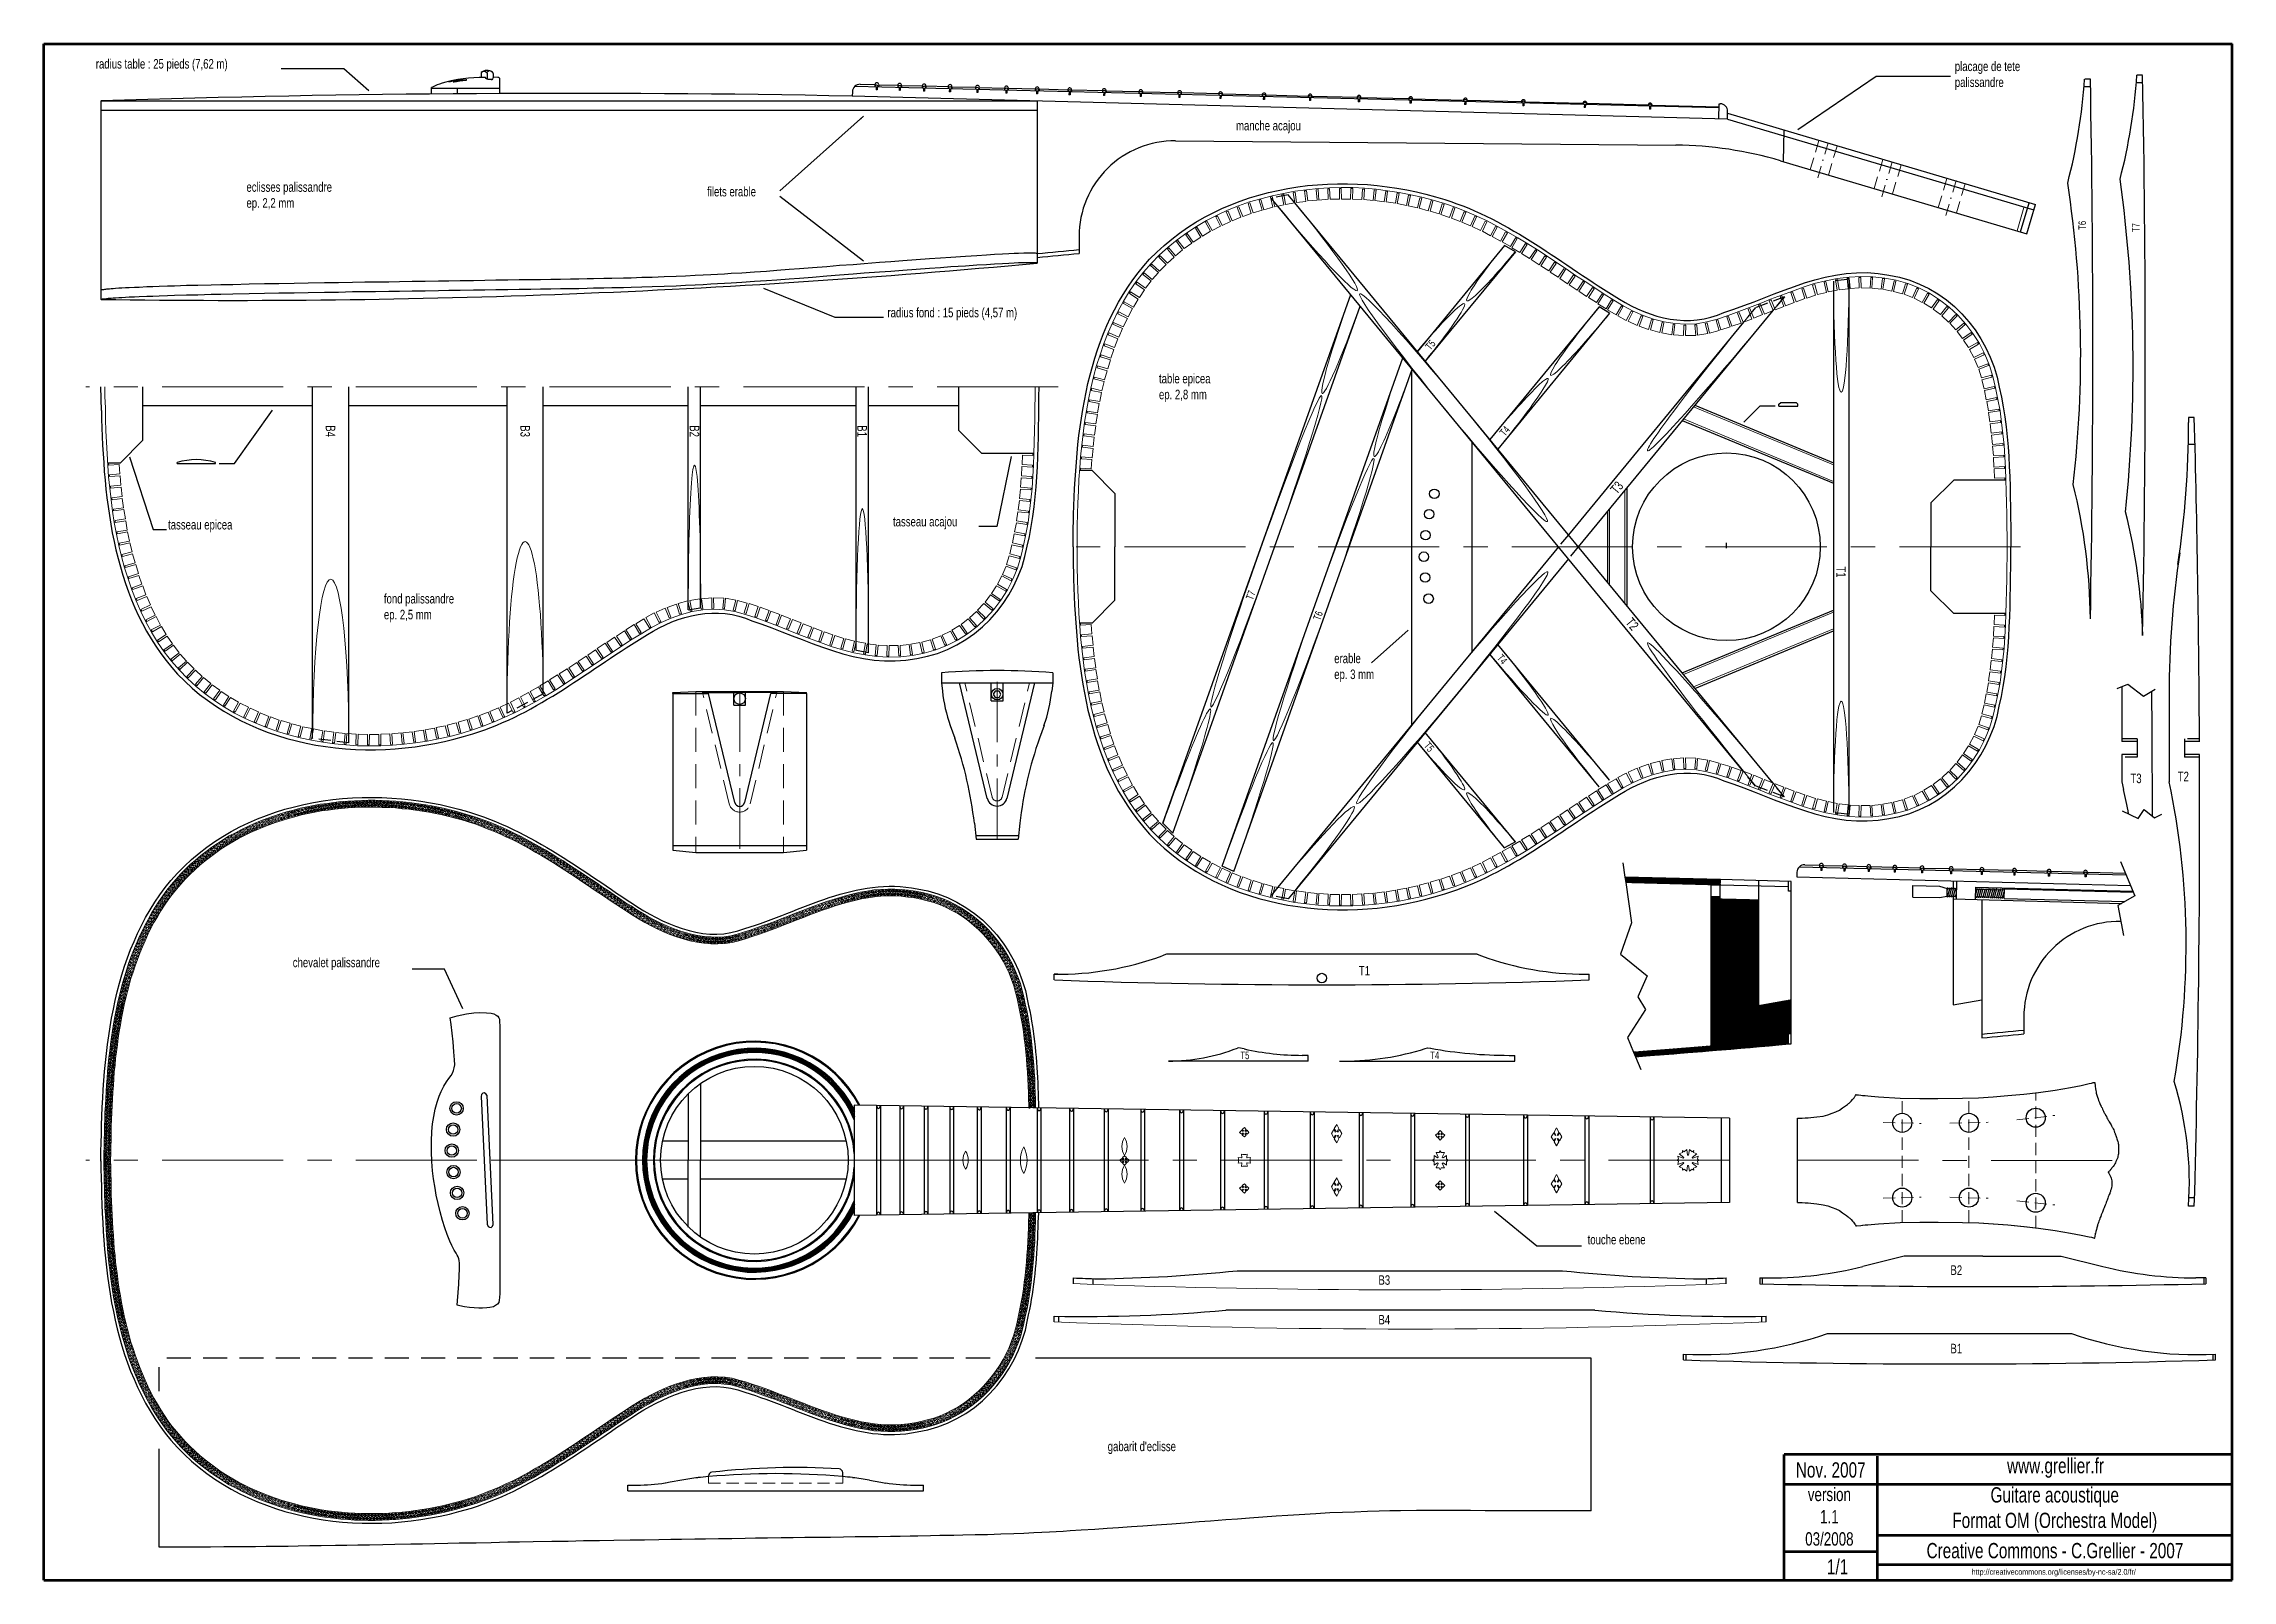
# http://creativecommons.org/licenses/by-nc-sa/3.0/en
# Model space of a CAD drawing. Header units: millimetres. Extents: x 0 to 1148, y -805 to 0.
import ezdxf

# ---------------------------------------------------------------- set-up
doc = ezdxf.new("R2010")
doc.units = ezdxf.units.MM
for name, pattern in [('CENTER', [50.8, 31.75, -6.35, 6.35, -6.35]), ('CENTERX2', [101.6, 63.5, -12.7, 12.7, -12.7]), ('DASHDOT2', [12.7, 6.35, -3.175, 0, -3.175]), ('DASHED', [19.05, 12.7, -6.35]), ('DASHED2', [9.525, 6.35, -3.175])]:
    doc.linetypes.add(name, pattern=pattern)
doc.layers.get('0').update_dxf_attribs({"linetype": 'CONTINUOUS', "lineweight": 25})
for name, color, linetype, lineweight in [('Herringbone', 7, 'CONTINUOUS', 0), ('Kerfed_Lining', 7, 'CONTINUOUS', 18), ('text-fr', 7, 'CONTINUOUS', 35), ('traits_fins', 7, 'CONTINUOUS', 13)]:
    doc.layers.add(name, color=color, linetype=linetype, lineweight=lineweight)
doc.styles.get("Standard").update_dxf_attribs({"font": 'txt', "width": 0.75})
doc.dimstyles.get("Standard").update_dxf_attribs({"dimtxt": 5, "dimasz": 2, "dimexe": 1, "dimexo": 2, "dimgap": 2, "dimtad": 1, "dimtxsty": 'Standard', "dimcen": 2.5, "dimadec": 0, "dimazin": 0, "dimtfac": 1, "dimtmove": 0, "dimatfit": 3, "dimfxl": 1, "dimarcsym": 0})
pattern_1 = [(45, (0, 0), (-0.088388348, 0.088388348), [])]

msp = doc.modelspace()

# ---------------------------------------------------------------- texts
at = {"width": 100, "attachment_point": 1}
for s, insert, char_height, rotation in [('T6', (1067.1, -97.5), 4, 90), ('T7', (1095.2, -98.7), 4, 90), ('T5', (724.2, -158.4), 4, 50), ('B4', (152.9, -200), 5, 270), ('B3', (255, -200), 5, 270), ('B2', (343.8, -200), 5, 270), ('B1', (431.7, -200), 5, 270), ('T4', (763.2, -203.5), 4, 50), ('T3', (821.2, -233.3), 5, 50), ('T1', (945.1, -274), 5, 270), ('T7', (630.3, -290.6), 4, 70), ('T6', (665.6, -301.3), 4, 70), ('T2', (833.1, -300.3), 5, 310), ('T4', (764.9, -319.6), 4, 310), ('T5', (726.6, -365.5), 4, 310)]:
    msp.add_mtext(s, dxfattribs=dict(at, insert=insert, char_height=char_height, rotation=rotation))
for s, insert, char_height in [('T3', (1094.4, -382.6), 5), ('T2', (1119.2, -381.6), 5), ('T1', (689.7, -483.4), 5), ('T5', (627.6, -528.3), 4), ('T4', (727.2, -528.3), 4), ('B2', (1000, -640.4), 5), ('B3', (700, -645.6), 5), ('B4', (700, -666.4), 5), ('B1', (1000, -681.5), 5)]:
    msp.add_mtext(s, dxfattribs=dict(at, insert=insert, char_height=char_height))
at = {"layer": 'text-fr', "lineweight": 35, "char_height": 5, "width": 100, "attachment_point": 1}
for s, insert in [('radius\\~table\\~:\\~25\\~pieds\\~(7,62\\~m)', (27.3, -8)), ('placage\\~de\\~tete\\Ppalissandre', (1002.3, -9.3)), ('manche\\~acajou', (625.3, -40.4)), ('eclisses\\~palissandre\\Pep.\\~2,2\\~mm', (106.3, -72.6)), ('filets\\~erable', (347.9, -75)), ('radius\\~fond\\~:\\~15\\~pieds\\~(4,57\\~m)', (442.5, -138.4)), ('table\\~epicea\\Pep.\\~2,8\\~mm', (584.9, -173)), ('tasseau\\~epicea', (65.2, -249.6)), ('tasseau\\~acajou', (445.4, -248)), ('fond\\~palissandre\\Pep.\\~2,5\\~mm', (178.4, -288.4)), ('chevalet\\~palissandre', (130.6, -479.1)), ('touche\\~ebene', (809.7, -624.4)), ("gabarit\\~d'eclisse", (558, -732.8))]:
    msp.add_mtext(s, dxfattribs=dict(at, insert=insert))
at = {"layer": 'text-fr', "width": 100}
for s, insert, char_height, attachment_point in [('erable\\Pep.\\~3\\~mm', (676.8, -319.7), 5, 1), ('www.grellier.fr', (1055.1, -746.6), 8, 5)]:
    msp.add_mtext(s, dxfattribs=dict(at, insert=insert, char_height=char_height, attachment_point=attachment_point))
at = {"layer": 'text-fr', "color": 7, "lineweight": 50, "width": 100, "attachment_point": 5}
for s, insert, char_height in [('Nov.\\~2007', (937.2, -747.7), 8), ('www.grellier.fr', (1055.1, -746.6), 8), ('version\\P1.1\\P03/2008', (936.5, -772.2), 7), ('1/1', (940.8, -798.5), 8)]:
    msp.add_mtext(s, dxfattribs=dict(at, insert=insert, char_height=char_height))
at = {"layer": 'text-fr', "color": 7, "lineweight": 100, "insert": (1054.7, -768.6), "char_height": 8, "width": 100, "attachment_point": 5}
msp.add_mtext('Guitare\\~acoustique\\PFormat\\~OM\\~(Orchestra\\~Model)', dxfattribs=at)
at = {"layer": 'text-fr', "lineweight": 50, "width": 100}
for s, insert, char_height, attachment_point in [('Creative\\~Commons\\~-\\~C.Grellier\\~-\\~2007', (1054.8, -790), 8, 5), ('1/1', (940.8, -798.5), 8, 5), ('http://creativecommons.org/licenses/by-nc-sa/2.0/fr/', (1011.1, -799.6), 3, 1)]:
    msp.add_mtext(s, dxfattribs=dict(at, insert=insert, char_height=char_height, attachment_point=attachment_point))

# ---------------------------------------------------------------- hatches: boundary and pattern name
h = msp.add_hatch()
h.set_pattern_fill('kerpele', color=9, scale=0.2, style=0)
h.set_pattern_definition(pattern_1)
h.paths.add_polyline_path([(879.4, -438.2), (829.3, -436.9), (829.7, -439.7), (879.3, -441)])
h = msp.add_hatch()
h.set_pattern_fill('kerpele', color=9, scale=0.2, style=0)
h.set_pattern_definition(pattern_1)
edge = h.paths.add_edge_path()
edge.add_line((899.5, -504.2), (916.5, -501.2))
edge.add_line((916.5, -501.2), (916.5, -518.9))
edge.add_arc((494.4, 4028.3), 4566.7, 275.2837, 275.3026, ccw=False)
edge.add_line((915, -519), (915, -521.8))
edge.add_arc((494.4, 4028.3), 4569.5, 274.7706, 275.2804, ccw=False)
edge.add_line((874.5, -525.4), (874.5, -447.1))
edge.add_line((874.5, -447.1), (879.2, -447.2))
edge.add_line((879.2, -447.2), (879.1, -448.3))
edge.add_line((879.1, -448.3), (899.5, -448.8))
edge.add_line((899.5, -448.8), (899.5, -504.2))
h = msp.add_hatch()
h.set_pattern_fill('kerpele', color=9, scale=0.2, style=0)
h.set_pattern_definition(pattern_1)
edge = h.paths.add_edge_path()
edge.add_arc((494.4, 4028.3), 4569.5, 274.2593, 274.7706)
edge.add_arc((494.4, 4028.3), 4569.5, 274.7706, 275.2804)
edge.add_line((915, -521.8), (915, -524.4))
edge.add_arc((494.4, 4028.3), 4572, 274.2697, 275.2775, ccw=False)
edge.add_line((834.8, -531), (833.8, -528.6))
h = msp.add_hatch(color=256)
edge = h.paths.add_edge_path()
edge.add_line((517.4, -557.8), (517.1, -557.5))
edge.add_line((517.1, -557.5), (517.1, -556.6))
edge.add_line((517.1, -556.6), (518.2, -557.7))
edge.add_line((518.2, -557.7), (518.2, -556.8))
edge.add_line((518.2, -556.8), (517.5, -556.1))
edge.add_line((517.5, -556.1), (516.6, -556.1))
edge.add_line((516.6, -556.1), (516.7, -557.8))
edge.add_line((516.7, -557.8), (517.4, -557.8))
for points in [[(518.6, -556.1), (519.2, -556.1), (518.6, -556.8)], [(518.6, -614.6), (518.6, -613.9), (519.2, -614.6)]]:
    msp.add_hatch(color=256).paths.add_polyline_path(points)
h = msp.add_hatch(color=256)
edge = h.paths.add_edge_path()
edge.add_line((520.2, -557.8), (519.8, -557.8))
edge.add_line((519.8, -557.8), (519.8, -557.4))
edge.add_line((519.8, -557.4), (519.4, -557.8))
edge.add_line((519.4, -557.8), (518.7, -557.8))
edge.add_line((518.7, -557.8), (518.7, -557.7))
edge.add_line((518.7, -557.7), (519.7, -556.5))
edge.add_line((519.7, -556.5), (519.7, -556.1))
edge.add_line((519.7, -556.1), (520.2, -556.1))
edge.add_line((520.2, -556.1), (520.2, -557.8))
h = msp.add_hatch(color=256)
edge = h.paths.add_edge_path()
edge.add_line((517.4, -612.9), (517.1, -613.2))
edge.add_line((517.1, -613.2), (517.1, -614.1))
edge.add_line((517.1, -614.1), (518.2, -613))
edge.add_line((518.2, -613), (518.2, -613.9))
edge.add_line((518.2, -613.9), (517.5, -614.6))
edge.add_line((517.5, -614.6), (516.6, -614.6))
edge.add_line((516.6, -614.6), (516.7, -612.9))
edge.add_line((516.7, -612.9), (517.4, -612.9))
h = msp.add_hatch(color=256)
edge = h.paths.add_edge_path()
edge.add_line((520.2, -612.9), (519.8, -612.9))
edge.add_line((519.8, -612.9), (519.8, -613.3))
edge.add_line((519.8, -613.3), (519.4, -612.9))
edge.add_line((519.4, -612.9), (518.7, -612.9))
edge.add_line((518.7, -612.9), (518.7, -613))
edge.add_line((518.7, -613), (519.7, -614.2))
edge.add_line((519.7, -614.2), (519.7, -614.6))
edge.add_line((519.7, -614.6), (520.2, -614.6))
edge.add_line((520.2, -614.6), (520.2, -612.9))
at = {"layer": 'Herringbone'}
for points in [[(519.2, -553.4), (518.6, -554.1), (518.6, -555), (519.2, -554.3), (519.7, -553.8), (519.7, -554.7), (518.6, -555.9), (518.6, -556.1), (519.2, -556.1), (519.7, -555.6), (519.7, -556.1), (520.2, -556.1), (520.1, -553.4), (520, -549.8), (519.8, -546.2), (519.7, -542.6), (519.5, -539), (519.2, -535.4), (518.9, -531.8), (518.6, -528.2), (518.2, -524.7), (517.8, -521.1), (517.3, -517.5), (516.8, -513.9), (516.2, -510.4), (515.5, -506.8), (514.8, -503.3), (514, -499.7), (513.2, -496.2), (512.2, -492.7), (510.9, -489.2), (509.5, -485.8), (508, -482.5), (506.3, -479.3), (504.4, -476.1), (502.4, -473.1), (500.2, -470.1), (497.9, -467.3), (495.4, -464.5), (492.9, -461.9), (490.1, -459.5), (487.3, -457.1), (484.3, -455), (481.2, -453), (478, -451.2), (474.7, -449.5), (471.3, -448.1), (467.9, -446.8), (464.3, -445.8), (460.8, -445), (457.2, -444.3), (453.6, -443.7), (449.9, -443.4), (446.3, -443.2), (442.6, -443.2), (439, -443.3), (435.3, -443.6), (431.6, -444.2), (428.1, -444.8), (424.5, -445.6), (421, -446.5), (417.5, -447.5), (414, -448.6), (410.6, -449.7), (407.2, -450.9), (403.8, -452.1), (400.5, -453.4), (397.1, -454.7), (393.8, -456), (390.4, -457.3), (387.1, -458.6), (383.8, -459.9), (380.4, -461.1), (377.1, -462.3), (373.8, -463.5), (370.4, -464.7), (367, -465.8), (363.7, -466.8), (360.3, -467.6), (356.9, -468.1), (353.5, -468.3), (350, -468.2), (346.6, -468), (343.1, -467.5), (339.7, -466.8), (336.4, -465.9), (333, -464.9), (329.7, -463.6), (326.5, -462.3), (323.3, -460.8), (320.2, -459.2), (317.1, -457.6), (314, -455.8), (311, -454), (308, -452), (305, -450.1), (302, -448.1), (299.1, -446.1), (296.1, -444.1), (293.1, -442.1), (290.2, -440.1), (287.2, -438.1), (284.2, -436.1), (281.2, -434.1), (278.2, -432.1), (275.2, -430.2), (272.2, -428.2), (269.1, -426.4), (266.1, -424.5), (263, -422.6), (259.9, -420.8), (256.7, -419), (253.6, -417.3), (250.4, -415.6), (247.1, -414), (243.9, -412.4), (240.6, -410.9), (237.3, -409.5), (233.9, -408.1), (230.5, -406.8), (227.1, -405.6), (223.7, -404.5), (220.2, -403.5), (216.7, -402.5), (213.2, -401.6), (209.7, -400.8), (206.2, -400.1), (202.6, -399.4), (199.1, -398.8), (195.5, -398.3), (191.9, -397.8), (188.3, -397.4), (184.7, -397.1), (181.1, -396.9), (177.5, -396.7), (173.8, -396.6), (170.2, -396.6), (166.6, -396.7), (163, -396.8), (159.4, -397), (155.8, -397.3), (152.2, -397.7), (148.6, -398.2), (145, -398.7), (141.5, -399.3), (137.9, -400), (134.4, -400.8), (130.9, -401.7), (127.3, -402.7), (123.9, -403.7), (120.4, -404.9), (117, -406.1), (113.6, -407.4), (110.3, -408.8), (107, -410.3), (103.7, -411.9), (100.5, -413.6), (97.3, -415.3), (94.2, -417.2), (91.2, -419.2), (88.2, -421.2), (85.2, -423.4), (82.4, -425.6), (79.6, -427.9), (76.8, -430.3), (74.2, -432.8), (71.7, -435.4), (69.2, -438.1), (66.8, -440.9), (64.5, -443.7), (62.4, -446.6), (60.3, -449.7), (58.4, -452.7), (56.5, -455.8), (54.7, -459), (53, -462.2), (51.4, -465.4), (49.9, -468.7), (48.4, -472), (47, -475.4), (45.7, -478.8), (44.5, -482.2), (43.4, -485.6), (42.3, -489.1), (41.3, -492.5), (40.4, -496), (39.5, -499.5), (38.7, -503.1), (38, -506.6), (37.3, -510.1), (36.6, -513.7), (36.1, -517.2), (35.5, -520.8), (35, -524.4), (34.6, -527.9), (34.2, -531.5), (33.8, -535.1), (33.5, -538.7), (33.2, -542.3), (32.9, -545.8), (32.7, -549.4), (32.5, -553), (32.3, -556.6), (32.1, -560.2), (32, -563.8), (31.9, -567.4), (31.8, -571), (31.7, -574.5), (31.6, -578.1), (31.5, -581.7), (32.4, -581.7), (33.1, -581.1), (33.1, -580.2), (32.5, -580.8), (32, -581.3), (32, -580.4), (33.2, -579.3), (33.2, -578.4), (32, -579.5), (32.1, -578.6), (32.5, -578.1), (33.2, -577.5), (33.2, -576.6), (32.5, -577.2), (32.1, -577.7), (32.1, -576.8), (33.2, -575.7), (33.3, -574.8), (32.1, -575.9), (32.1, -575), (32.6, -574.6), (33.3, -573.9), (33.3, -573), (32.6, -573.7), (32.2, -574.1), (32.2, -573.2), (33.3, -572.1), (33.3, -571.2), (32.2, -572.3), (32.2, -571.4), (32.7, -571), (33.4, -570.3), (33.4, -569.4), (32.7, -570.1), (32.2, -570.5), (32.3, -569.6), (33.4, -568.5), (33.4, -567.6), (32.3, -568.7), (32.3, -567.8), (32.8, -567.4), (33.5, -566.7), (33.5, -565.8), (32.8, -566.5), (32.3, -566.9), (32.4, -566), (33.5, -565), (33.6, -564.1), (32.4, -565.1), (32.4, -564.3), (32.9, -563.8), (33.6, -563.2), (33.6, -562.3), (32.9, -562.9), (32.5, -563.4), (32.5, -562.5), (33.7, -561.4), (33.7, -560.5), (32.5, -561.6), (32.6, -560.7), (33, -560.2), (33.7, -559.6), (33.8, -558.7), (33.1, -559.3), (32.6, -559.8), (32.6, -558.9), (33.8, -557.8), (33.8, -556.9), (32.7, -558), (32.7, -557.1), (33.2, -556.7), (33.9, -556), (33.9, -555.1), (33.2, -555.8), (32.8, -556.2), (32.8, -555.3), (34, -554.2), (34, -553.3), (32.9, -554.4), (32.9, -553.5), (33.4, -553.1), (34.1, -552.4), (34.1, -551.5), (33.4, -552.2), (33, -552.6), (33, -551.7), (34.2, -550.6), (34.2, -549.8), (33.1, -550.8), (33.1, -549.9), (33.6, -549.5), (34.3, -548.9), (34.3, -548), (33.6, -548.6), (33.2, -549), (33.2, -548.1), (34.4, -547.1), (34.5, -546.2), (33.3, -547.2), (33.3, -546.3), (33.8, -545.9), (34.5, -545.3), (34.6, -544.4), (33.9, -545), (33.4, -545.4), (33.5, -544.5), (34.7, -543.5), (34.7, -542.6), (33.5, -543.6), (33.6, -542.7), (34.1, -542.3), (34.8, -541.7), (34.9, -540.8), (34.1, -541.4), (33.7, -541.8), (33.7, -541), (34.9, -539.9), (35, -539), (33.8, -540.1), (33.9, -539.2), (34.4, -538.8), (35.1, -538.1), (35.2, -537.3), (34.5, -537.9), (34, -538.3), (34.1, -537.4), (35.3, -536.4), (35.3, -535.5), (34.1, -536.5), (34.2, -535.6), (34.7, -535.2), (35.4, -534.6), (35.5, -533.7), (34.8, -534.3), (34.3, -534.7), (34.4, -533.8), (35.6, -532.8), (35.7, -531.9), (34.5, -532.9), (34.6, -532), (35.1, -531.6), (35.8, -531), (35.9, -530.1), (35.2, -530.7), (34.7, -531.1), (34.8, -530.2), (36, -529.2), (36.1, -528.4), (34.9, -529.3), (35, -528.4), (35.5, -528), (36.2, -527.5), (36.3, -526.6), (35.6, -527.2), (35.1, -527.5), (35.2, -526.7), (36.4, -525.7), (36.5, -524.8), (35.3, -525.8), (35.4, -524.9), (35.9, -524.5), (36.7, -523.9), (36.8, -523), (36, -523.6), (35.5, -524), (35.7, -523.1), (36.9, -522.1), (37, -521.2), (35.8, -522.2), (35.9, -521.3), (36.4, -520.9), (37.2, -520.4), (37.3, -519.5), (36.5, -520), (36, -520.4), (36.2, -519.5), (37.4, -518.6), (37.6, -517.7), (36.3, -518.6), (36.4, -517.7), (36.9, -517.4), (37.7, -516.8), (37.8, -515.9), (37.1, -516.5), (36.6, -516.9), (36.7, -516), (38, -515), (38.1, -514.2), (36.8, -515.1), (37, -514.2), (37.5, -513.8), (38.3, -513.3), (38.4, -512.4), (37.7, -512.9), (37.2, -513.3), (37.3, -512.4), (38.6, -511.5), (38.8, -510.6), (37.5, -511.5), (37.6, -510.7), (38.1, -510.3), (38.9, -509.8), (39.1, -508.9), (38.3, -509.4), (37.8, -509.8), (38, -508.9), (39.3, -508), (39.5, -507.1), (38.1, -508), (38.3, -507.1), (38.8, -506.8), (39.6, -506.2), (39.8, -505.4), (39, -505.9), (38.5, -506.2), (38.7, -505.4), (40, -504.5), (40.2, -503.6), (38.9, -504.5), (39.1, -503.6), (39.6, -503.2), (40.4, -502.7), (40.6, -501.9), (39.8, -502.4), (39.3, -502.7), (39.5, -501.8), (40.8, -501), (41, -500.1), (39.6, -501), (39.8, -500.1), (40.4, -499.7), (41.2, -499.2), (41.4, -498.4), (40.6, -498.9), (40.1, -499.2), (40.3, -498.3), (41.6, -497.5), (41.8, -496.6), (40.5, -497.5), (40.7, -496.6), (41.3, -496.3), (42.1, -495.8), (42.3, -494.9), (41.5, -495.4), (40.9, -495.7), (41.2, -494.9), (42.5, -494), (42.8, -493.2), (41.4, -494), (41.6, -493.1), (42.2, -492.8), (43, -492.3), (43.2, -491.4), (42.4, -491.9), (41.9, -492.2), (42.1, -491.4), (43.5, -490.6), (43.7, -489.7), (42.4, -490.5), (42.6, -489.6), (43.2, -489.3), (44, -488.9), (44.3, -488), (43.4, -488.5), (42.9, -488.8), (43.1, -487.9), (44.5, -487.2), (44.8, -486.3), (43.4, -487), (43.7, -486.2), (44.2, -485.9), (45.1, -485.5), (45.4, -484.6), (44.5, -485), (44, -485.3), (44.2, -484.5), (45.6, -483.8), (45.9, -482.9), (44.5, -483.6), (44.8, -482.8), (45.4, -482.5), (46.2, -482.1), (46.5, -481.2), (45.7, -481.6), (45.1, -481.9), (45.4, -481.1), (46.8, -480.4), (47.1, -479.5), (45.7, -480.2), (46, -479.4), (46.6, -479.1), (47.4, -478.7), (47.8, -477.8), (46.9, -478.2), (46.3, -478.5), (46.6, -477.7), (48.1, -477), (48.4, -476.2), (47, -476.8), (47.3, -476), (47.9, -475.7), (48.7, -475.3), (49.1, -474.5), (48.2, -474.9), (47.6, -475.1), (48, -474.3), (49.4, -473.7), (49.8, -472.9), (48.3, -473.5), (48.7, -472.6), (49.2, -472.4), (50.1, -472), (50.5, -471.2), (49.6, -471.6), (49, -471.8), (49.4, -471), (50.8, -470.4), (51.2, -469.6), (49.7, -470.1), (50.1, -469.3), (50.7, -469.1), (51.6, -468.7), (51.9, -467.9), (51, -468.3), (50.5, -468.5), (50.8, -467.7), (52.3, -467.1), (52.7, -466.3), (51.2, -466.9), (51.6, -466), (52.2, -465.8), (53.1, -465.5), (53.5, -464.7), (52.6, -465), (52, -465.2), (52.4, -464.4), (53.9, -463.9), (54.3, -463.1), (52.8, -463.6), (53.2, -462.8), (53.8, -462.6), (54.7, -462.3), (55.1, -461.5), (54.2, -461.8), (53.6, -462), (54, -461.2), (55.6, -460.7), (56, -459.9), (54.5, -460.4), (54.9, -459.6), (55.5, -459.4), (56.4, -459.2), (56.9, -458.4), (55.9, -458.6), (55.3, -458.8), (55.8, -458), (57.3, -457.6), (57.7, -456.8), (56.2, -457.2), (56.7, -456.4), (57.3, -456.3), (58.2, -456), (58.7, -455.3), (57.7, -455.5), (57.1, -455.7), (57.6, -454.9), (59.1, -454.5), (59.6, -453.7), (58.1, -454.1), (58.5, -453.4), (59.1, -453.2), (60.1, -453), (60.5, -452.2), (59.6, -452.4), (59, -452.6), (59.5, -451.8), (61, -451.5), (61.5, -450.7), (60, -451.1), (60.5, -450.3), (61.1, -450.2), (62, -450), (62.5, -449.2), (61.6, -449.4), (60.9, -449.5), (61.5, -448.8), (63, -448.5), (63.5, -447.7), (62, -448), (62.5, -447.3), (63.1, -447.2), (64, -447), (64.6, -446.3), (63.6, -446.4), (63, -446.5), (63.5, -445.8), (65.1, -445.6), (65.6, -444.9), (64.1, -445.1), (64.6, -444.4), (65.2, -444.3), (66.2, -444.1), (66.8, -443.4), (65.8, -443.6), (65.2, -443.6), (65.7, -442.9), (67.3, -442.7), (67.9, -442.1), (66.3, -442.2), (66.9, -441.5), (67.5, -441.4), (68.5, -441.4), (69, -440.7), (68.1, -440.8), (67.4, -440.8), (68, -440.1), (69.6, -440), (70.2, -439.3), (68.6, -439.4), (69.2, -438.7), (69.9, -438.7), (70.8, -438.6), (71.4, -438), (70.5, -438), (69.8, -438.1), (70.4, -437.4), (72, -437.3), (72.6, -436.7), (71.1, -436.7), (71.7, -436.1), (72.3, -436), (73.3, -436), (73.9, -435.4), (72.9, -435.4), (72.3, -435.4), (72.9, -434.8), (74.5, -434.7), (75.1, -434.1), (73.6, -434.1), (74.2, -433.5), (74.8, -433.5), (75.8, -433.5), (76.4, -432.9), (75.5, -432.8), (74.9, -432.8), (75.5, -432.2), (77.1, -432.2), (77.7, -431.6), (76.2, -431.6), (76.8, -431), (77.4, -431), (78.4, -431), (79.1, -430.4), (78.1, -430.4), (77.5, -430.4), (78.2, -429.8), (79.7, -429.8), (80.4, -429.3), (78.8, -429.2), (79.5, -428.6), (80.2, -428.6), (81.1, -428.7), (81.8, -428.1), (80.8, -428), (80.2, -428), (80.9, -427.4), (82.5, -427.5), (83.2, -426.9), (81.6, -426.8), (82.3, -426.2), (82.9, -426.3), (83.9, -426.4), (84.6, -425.8), (83.6, -425.7), (83, -425.7), (83.7, -425.1), (85.3, -425.3), (86, -424.7), (84.4, -424.5), (85.1, -424), (85.8, -424.1), (86.7, -424.2), (87.4, -423.7), (86.5, -423.5), (85.9, -423.4), (86.6, -422.9), (88.2, -423.1), (88.9, -422.6), (87.3, -422.4), (88.1, -421.8), (88.7, -421.9), (89.6, -422.1), (90.4, -421.6), (89.4, -421.4), (88.8, -421.3), (89.5, -420.8), (91.1, -421.1), (91.8, -420.6), (90.3, -420.3), (91, -419.8), (91.7, -419.9), (92.6, -420.1), (93.3, -419.6), (92.4, -419.4), (91.8, -419.3), (92.6, -418.8), (94.1, -419.1), (94.9, -418.6), (93.3, -418.3), (94.1, -417.8), (94.7, -418), (95.6, -418.2), (96.4, -417.7), (95.5, -417.5), (94.9, -417.3), (95.6, -416.9), (97.2, -417.2), (97.9, -416.8), (96.4, -416.4), (97.2, -416), (97.8, -416.1), (98.7, -416.3), (99.5, -415.9), (98.6, -415.7), (98, -415.5), (98.7, -415), (100.3, -415.5), (101.1, -415), (99.5, -414.6), (100.3, -414.2), (100.9, -414.3), (101.8, -414.6), (102.6, -414.2), (101.7, -413.9), (101.1, -413.7), (101.9, -413.3), (103.4, -413.8), (104.2, -413.4), (102.7, -412.9), (103.5, -412.5), (104.1, -412.7), (105, -413), (105.8, -412.6), (104.9, -412.3), (104.3, -412.1), (105.2, -411.7), (106.6, -412.2), (107.4, -411.8), (106, -411.3), (106.8, -410.9), (107.4, -411.1), (108.3, -411.4), (109.1, -411), (108.2, -410.7), (107.6, -410.5), (108.4, -410.1), (109.9, -410.7), (110.7, -410.3), (109.3, -409.8), (110.1, -409.4), (110.7, -409.6), (111.5, -410), (112.4, -409.6), (111.5, -409.3), (110.9, -409), (111.7, -408.7), (113.2, -409.3), (114, -408.9), (112.6, -408.3), (113.4, -408), (114, -408.2), (114.9, -408.6), (115.7, -408.3), (114.8, -407.9), (114.2, -407.7), (115.1, -407.3), (116.5, -408), (117.4, -407.6), (115.9, -407), (116.8, -406.7), (117.3, -406.9), (118.2, -407.3), (119.1, -407), (118.2, -406.6), (117.6, -406.4), (118.5, -406), (119.9, -406.7), (120.7, -406.4), (119.3, -405.7), (120.2, -405.4), (120.7, -405.7), (121.6, -406.1), (122.4, -405.8), (121.6, -405.4), (121, -405.2), (121.9, -404.9), (123.3, -405.6), (124.1, -405.3), (122.7, -404.6), (123.6, -404.3), (124.1, -404.6), (125, -405), (125.9, -404.8), (125, -404.3), (124.5, -404), (125.3, -403.8), (126.7, -404.5), (127.6, -404.2), (126.2, -403.5), (127, -403.2), (127.6, -403.5), (128.4, -404), (129.3, -403.8), (128.5, -403.3), (127.9, -403), (128.8, -402.7), (130.2, -403.5), (131, -403.3), (129.7, -402.5), (130.5, -402.3), (131.1, -402.6), (131.9, -403.1), (132.8, -402.8), (131.9, -402.4), (131.4, -402), (132.3, -401.8), (133.6, -402.6), (134.5, -402.4), (133.1, -401.6), (134, -401.4), (134.6, -401.7), (135.4, -402.2), (136.3, -402), (135.4, -401.5), (134.9, -401.2), (135.8, -401), (137.1, -401.8), (138, -401.6), (136.7, -400.8), (137.6, -400.6), (138.1, -400.9), (138.9, -401.4), (139.8, -401.3), (139, -400.7), (138.4, -400.4), (139.3, -400.2), (140.6, -401.1), (141.5, -400.9), (140.2, -400), (141.1, -399.9), (141.6, -400.2), (142.4, -400.8), (143.3, -400.6), (142.5, -400.1), (142, -399.7), (142.9, -399.5), (144.2, -400.4), (145, -400.3), (143.7, -399.4), (144.7, -399.2), (145.2, -399.6), (145.9, -400.2), (146.8, -400), (146, -399.5), (145.5, -399.1), (146.4, -398.9), (147.7, -399.9), (148.6, -399.7), (147.3, -398.8), (148.2, -398.7), (148.7, -399.1), (149.5, -399.6), (150.4, -399.5), (149.6, -398.9), (149.1, -398.6), (150, -398.4), (151.3, -399.4), (152.1, -399.3), (150.9, -398.3), (151.8, -398.2), (152.3, -398.6), (153, -399.2), (153.9, -399.1), (153.2, -398.5), (152.7, -398.1), (153.6, -398), (154.8, -399), (155.7, -398.9), (154.5, -397.9), (155.4, -397.8), (155.9, -398.2), (156.6, -398.8), (157.5, -398.7), (156.8, -398.1), (156.3, -397.7), (157.2, -397.6), (158.4, -398.7), (159.3, -398.6), (158.1, -397.6), (159, -397.5), (159.5, -397.9), (160.2, -398.5), (161.1, -398.5), (160.3, -397.9), (159.9, -397.4), (160.8, -397.4), (162, -398.4), (162.9, -398.4), (161.7, -397.3), (162.6, -397.3), (163, -397.7), (163.8, -398.3), (164.7, -398.3), (163.9, -397.6), (163.5, -397.2), (164.4, -397.2), (165.5, -398.3), (166.4, -398.2), (165.3, -397.2), (166.2, -397.1), (166.6, -397.6), (167.3, -398.2), (168.2, -398.2), (167.5, -397.5), (167.1, -397.1), (168, -397.1), (169.1, -398.2), (170, -398.2), (168.9, -397.1), (169.8, -397.1), (170.2, -397.5), (170.9, -398.1), (171.8, -398.2), (171.1, -397.5), (170.7, -397), (171.6, -397), (172.7, -398.2), (173.6, -398.2), (172.5, -397), (173.4, -397.1), (173.8, -397.5), (174.5, -398.2), (175.4, -398.2), (174.7, -397.5), (174.3, -397.1), (175.2, -397.1), (176.3, -398.2), (177.2, -398.2), (176.1, -397.1), (177, -397.1), (177.4, -397.6), (178.1, -398.3), (179, -398.3), (178.3, -397.6), (177.9, -397.2), (178.8, -397.2), (179.9, -398.4), (180.8, -398.4), (179.7, -397.2), (180.6, -397.3), (181, -397.7), (181.7, -398.5), (182.6, -398.5), (181.9, -397.8), (181.5, -397.3), (182.4, -397.4), (183.5, -398.6), (184.3, -398.6), (183.3, -397.4), (184.2, -397.5), (184.6, -398), (185.2, -398.7), (186.1, -398.8), (185.5, -398.1), (185.1, -397.6), (186, -397.7), (187, -398.9), (187.9, -398.9), (186.9, -397.7), (187.8, -397.8), (188.2, -398.3), (188.8, -399), (189.7, -399.1), (189.1, -398.4), (188.7, -397.9), (189.6, -398), (190.6, -399.2), (191.5, -399.3), (190.5, -398.1), (191.4, -398.2), (191.8, -398.7), (192.4, -399.4), (193.3, -399.5), (192.7, -398.8), (192.3, -398.3), (193.2, -398.4), (194.2, -399.6), (195, -399.8), (194.1, -398.5), (195, -398.6), (195.4, -399.1), (195.9, -399.9), (196.8, -400), (196.2, -399.3), (195.9, -398.8), (196.7, -398.9), (197.7, -400.1), (198.6, -400.3), (197.6, -399), (198.5, -399.2), (198.9, -399.7), (199.5, -400.4), (200.4, -400.6), (199.8, -399.8), (199.4, -399.3), (200.3, -399.4), (201.2, -400.7), (202.1, -400.9), (201.2, -399.6), (202.1, -399.8), (202.5, -400.3), (203, -401), (203.9, -401.2), (203.3, -400.4), (203, -399.9), (203.9, -400.1), (204.8, -401.4), (205.6, -401.5), (204.8, -400.2), (205.6, -400.4), (206, -400.9), (206.5, -401.7), (207.4, -401.9), (206.9, -401.1), (206.5, -400.6), (207.4, -400.8), (208.3, -402.1), (209.1, -402.3), (208.3, -401), (209.2, -401.2), (209.5, -401.7), (210, -402.5), (210.9, -402.7), (210.4, -401.9), (210, -401.3), (210.9, -401.5), (211.8, -402.9), (212.6, -403.1), (211.8, -401.8), (212.7, -402), (213, -402.5), (213.5, -403.3), (214.4, -403.5), (213.9, -402.7), (213.6, -402.2), (214.4, -402.4), (215.3, -403.7), (216.1, -404), (215.3, -402.6), (216.2, -402.8), (216.5, -403.4), (217, -404.2), (217.9, -404.4), (217.4, -403.6), (217, -403), (217.9, -403.3), (218.7, -404.6), (219.6, -404.9), (218.8, -403.5), (219.7, -403.8), (220, -404.3), (220.4, -405.1), (221.3, -405.4), (220.8, -404.6), (220.5, -404), (221.4, -404.3), (222.2, -405.7), (223, -405.9), (222.3, -404.5), (223.1, -404.8), (223.4, -405.3), (223.9, -406.2), (224.7, -406.5), (224.3, -405.6), (224, -405.1), (224.9, -405.3), (225.6, -406.8), (226.4, -407), (225.7, -405.6), (226.6, -405.9), (226.8, -406.5), (227.3, -407.3), (228.1, -407.6), (227.7, -406.8), (227.4, -406.2), (228.3, -406.5), (229, -407.9), (229.8, -408.2), (229.1, -406.8), (230, -407.1), (230.2, -407.7), (230.6, -408.5), (231.5, -408.9), (231.1, -408), (230.8, -407.4), (231.7, -407.7), (232.3, -409.2), (233.1, -409.5), (232.5, -408.1), (233.3, -408.4), (233.6, -409), (234, -409.8), (234.8, -410.2), (234.4, -409.3), (234.2, -408.7), (235, -409.1), (235.6, -410.5), (236.5, -410.9), (235.9, -409.4), (236.7, -409.7), (236.9, -410.3), (237.3, -411.2), (238.1, -411.6), (237.8, -410.7), (237.5, -410.1), (238.4, -410.4), (238.9, -411.9), (239.8, -412.3), (239.2, -410.8), (240, -411.2), (240.2, -411.8), (240.6, -412.6), (241.4, -413), (241.1, -412.1), (240.8, -411.5), (241.7, -411.9), (242.2, -413.4), (243, -413.8), (242.5, -412.3), (243.3, -412.7), (243.5, -413.2), (243.8, -414.1), (244.7, -414.5), (244.3, -413.6), (244.1, -413), (244.9, -413.4), (245.5, -414.9), (246.3, -415.3), (245.7, -413.8), (246.5, -414.2), (246.8, -414.8), (247.1, -415.7), (247.9, -416.1), (247.6, -415.2), (247.4, -414.6), (248.2, -415), (248.7, -416.5), (249.5, -416.9), (249, -415.4), (249.8, -415.8), (250, -416.4), (250.3, -417.3), (251.1, -417.7), (250.8, -416.8), (250.6, -416.2), (251.4, -416.6), (251.8, -418.1), (252.6, -418.6), (252.2, -417.1), (253, -417.5), (253.2, -418.1), (253.4, -419), (254.2, -419.4), (253.9, -418.5), (253.8, -417.9), (254.6, -418.3), (255, -419.8), (255.8, -420.3), (255.3, -418.8), (256.1, -419.2), (256.3, -419.8), (256.6, -420.7), (257.4, -421.1), (257.1, -420.2), (256.9, -419.6), (257.7, -420.1), (258.1, -421.6), (258.9, -422), (258.5, -420.5), (259.3, -421), (259.4, -421.6), (259.7, -422.5), (260.5, -422.9), (260.2, -422), (260, -421.4), (260.8, -421.9), (261.2, -423.4), (262, -423.8), (261.6, -422.3), (262.4, -422.8), (262.5, -423.4), (262.8, -424.3), (263.6, -424.8), (263.3, -423.8), (263.2, -423.2), (263.9, -423.7), (264.3, -425.2), (265.1, -425.7), (264.7, -424.2), (265.5, -424.6), (265.6, -425.2), (265.8, -426.1), (266.6, -426.6), (266.4, -425.7), (266.2, -425.1), (267, -425.6), (267.4, -427.1), (268.1, -427.6), (267.8, -426), (268.5, -426.5), (268.7, -427.1), (268.9, -428), (269.7, -428.5), (269.4, -427.6), (269.3, -427), (270, -427.4), (270.4, -429), (271.2, -429.4), (270.8, -427.9), (271.6, -428.4), (271.7, -429), (271.9, -429.9), (272.7, -430.4), (272.5, -429.5), (272.3, -428.9), (273.1, -429.4), (273.4, -430.9), (274.2, -431.4), (273.9, -429.8), (274.6, -430.3), (274.7, -430.9), (274.9, -431.9), (275.7, -432.3), (275.5, -431.4), (275.4, -430.8), (276.1, -431.3), (276.4, -432.8), (277.2, -433.3), (276.9, -431.8), (277.6, -432.3), (277.8, -432.9), (277.9, -433.8), (278.7, -434.3), (278.5, -433.4), (278.4, -432.8), (279.1, -433.3), (279.4, -434.8), (280.2, -435.3), (279.9, -433.8), (280.6, -434.3), (280.7, -434.9), (280.9, -435.8), (281.7, -436.3), (281.5, -435.4), (281.4, -434.8), (282.1, -435.2), (282.4, -436.8), (283.2, -437.3), (282.8, -435.7), (283.6, -436.2), (283.7, -436.9), (283.9, -437.8), (284.7, -438.3), (284.5, -437.3), (284.3, -436.7), (285.1, -437.2), (285.4, -438.8), (286.1, -439.3), (285.8, -437.7), (286.6, -438.2), (286.7, -438.8), (286.9, -439.8), (287.6, -440.3), (287.4, -439.3), (287.3, -438.7), (288.1, -439.2), (288.4, -440.8), (289.1, -441.3), (288.8, -439.7), (289.6, -440.2), (289.7, -440.8), (289.9, -441.8), (290.6, -442.3), (290.4, -441.3), (290.3, -440.7), (291, -441.2), (291.3, -442.8), (292.1, -443.3), (291.8, -441.7), (292.5, -442.2), (292.6, -442.8), (292.8, -443.8), (293.6, -444.3), (293.4, -443.3), (293.3, -442.7), (294, -443.2), (294.3, -444.8), (295, -445.3), (294.7, -443.7), (295.5, -444.2), (295.6, -444.8), (295.8, -445.8), (296.5, -446.3), (296.4, -445.3), (296.2, -444.7), (297, -445.2), (297.3, -446.8), (298, -447.3), (297.7, -445.7), (298.5, -446.2), (298.6, -446.8), (298.8, -447.8), (299.5, -448.3), (299.3, -447.3), (299.2, -446.7), (299.9, -447.2), (300.2, -448.8), (301, -449.3), (300.7, -447.7), (301.4, -448.2), (301.6, -448.8), (301.7, -449.8), (302.5, -450.3), (302.3, -449.3), (302.2, -448.7), (302.9, -449.2), (303.2, -450.7), (304, -451.2), (303.7, -449.7), (304.4, -450.2), (304.5, -450.8), (304.7, -451.7), (305.5, -452.2), (305.3, -451.3), (305.1, -450.7), (305.9, -451.2), (306.2, -452.7), (307, -453.2), (306.6, -451.7), (307.4, -452.1), (307.5, -452.8), (307.7, -453.7), (308.5, -454.2), (308.3, -453.2), (308.1, -452.6), (308.9, -453.1), (309.2, -454.7), (310, -455.1), (309.6, -453.6), (310.4, -454.1), (310.5, -454.7), (310.7, -455.6), (311.5, -456.1), (311.3, -455.2), (311.1, -454.6), (311.9, -455), (312.2, -456.6), (313, -457), (312.6, -455.5), (313.4, -455.9), (313.5, -456.6), (313.8, -457.5), (314.6, -457.9), (314.3, -457), (314.2, -456.4), (314.9, -456.8), (315.3, -458.4), (316.1, -458.8), (315.7, -457.3), (316.5, -457.7), (316.6, -458.3), (316.9, -459.2), (317.7, -459.7), (317.4, -458.8), (317.2, -458.2), (318, -458.6), (318.5, -460.1), (319.2, -460.5), (318.8, -459), (319.6, -459.4), (319.8, -460), (320, -460.9), (320.8, -461.3), (320.5, -460.4), (320.4, -459.8), (321.1, -460.2), (321.6, -461.7), (322.4, -462.1), (321.9, -460.6), (322.7, -461), (322.9, -461.6), (323.2, -462.5), (324.1, -462.9), (323.7, -462), (323.5, -461.4), (324.3, -461.8), (324.9, -463.3), (325.7, -463.6), (325.1, -462.2), (325.9, -462.5), (326.1, -463.1), (326.5, -464), (327.3, -464.3), (327, -463.5), (326.7, -462.9), (327.5, -463.2), (328.1, -464.7), (329, -465), (328.4, -463.6), (329.2, -463.9), (329.4, -464.5), (329.8, -465.3), (330.6, -465.7), (330.2, -464.8), (330, -464.2), (330.8, -464.5), (331.5, -466), (332.3, -466.3), (331.6, -464.8), (332.5, -465.1), (332.7, -465.7), (333.2, -466.6), (334, -466.8), (333.6, -466), (333.3, -465.4), (334.1, -465.7), (334.9, -467.1), (335.7, -467.4), (335, -466), (335.8, -466.2), (336.1, -466.8), (336.6, -467.6), (337.4, -467.8), (337, -467), (336.6, -466.5), (337.5, -466.7), (338.3, -468.1), (339.1, -468.3), (338.3, -466.9), (339.2, -467.1), (339.5, -467.7), (340, -468.5), (340.9, -468.7), (340.4, -467.9), (340.1, -467.3), (340.9, -467.5), (341.8, -468.8), (342.6, -469), (341.8, -467.7), (342.6, -467.9), (343, -468.4), (343.5, -469.1), (344.4, -469.3), (343.8, -468.5), (343.5, -468), (344.4, -468.1), (345.3, -469.4), (346.2, -469.5), (345.2, -468.3), (346.1, -468.4), (346.5, -468.9), (347.1, -469.6), (348, -469.7), (347.4, -469), (347, -468.5), (347.8, -468.6), (348.8, -469.7), (349.7, -469.8), (348.7, -468.6), (349.6, -468.7), (350, -469.1), (350.6, -469.8), (351.5, -469.9), (350.9, -469.2), (350.4, -468.7), (351.3, -468.7), (352.4, -469.9), (353.3, -469.9), (352.2, -468.7), (353.1, -468.7), (353.5, -469.2), (354.2, -469.8), (355.1, -469.8), (354.4, -469.2), (354, -468.7), (354.8, -468.7), (356, -469.7), (356.8, -469.7), (355.6, -468.7), (356.5, -468.6), (357, -469), (357.7, -469.6), (358.6, -469.4), (357.9, -468.9), (357.4, -468.5), (358.2, -468.4), (359.5, -469.3), (360.4, -469.1), (359.1, -468.2), (359.9, -468.1), (360.4, -468.4), (361.2, -469), (362.1, -468.8), (361.3, -468.3), (360.8, -467.9), (361.6, -467.7), (363, -468.6), (363.8, -468.3), (362.5, -467.5), (363.3, -467.3), (363.9, -467.6), (364.7, -468.1), (365.6, -467.9), (364.7, -467.4), (364.2, -467.1), (365, -466.9), (366.4, -467.6), (367.3, -467.3), (365.9, -466.6), (366.7, -466.3), (367.3, -466.6), (368.1, -467.1), (369, -466.8), (368.1, -466.4), (367.6, -466.1), (368.4, -465.8), (369.8, -466.5), (370.6, -466.2), (369.3, -465.5), (370.1, -465.2), (370.6, -465.5), (371.5, -465.9), (372.3, -465.6), (371.5, -465.2), (370.9, -464.9), (371.8, -464.6), (373.2, -465.3), (374, -465.1), (372.6, -464.4), (373.5, -464.1), (374, -464.3), (374.9, -464.8), (375.7, -464.5), (374.9, -464.1), (374.3, -463.8), (375.2, -463.5), (376.6, -464.2), (377.4, -463.9), (376, -463.2), (376.8, -462.9), (377.4, -463.2), (378.3, -463.6), (379.1, -463.3), (378.2, -462.9), (377.7, -462.6), (378.5, -462.3), (379.9, -463), (380.8, -462.7), (379.3, -462), (380.2, -461.7), (380.8, -462), (381.6, -462.3), (382.5, -462), (381.6, -461.6), (381, -461.4), (381.9, -461.1), (383.3, -461.7), (384.1, -461.4), (382.7, -460.8), (383.5, -460.4), (384.1, -460.7), (385, -461.1), (385.8, -460.8), (384.9, -460.4), (384.4, -460.1), (385.2, -459.8), (386.6, -460.5), (387.5, -460.1), (386, -459.5), (386.9, -459.2), (387.4, -459.4), (388.3, -459.8), (389.1, -459.5), (388.3, -459.1), (387.7, -458.8), (388.5, -458.5), (390, -459.1), (390.8, -458.8), (389.4, -458.2), (390.2, -457.9), (390.8, -458.1), (391.6, -458.5), (392.5, -458.2), (391.6, -457.8), (391, -457.5), (391.9, -457.2), (393.3, -457.8), (394.1, -457.5), (392.7, -456.9), (393.5, -456.6), (394.1, -456.8), (395, -457.2), (395.8, -456.9), (394.9, -456.5), (394.4, -456.2), (395.2, -455.9), (396.6, -456.5), (397.5, -456.2), (396, -455.6), (396.9, -455.3), (397.4, -455.5), (398.3, -455.9), (399.1, -455.6), (398.3, -455.2), (397.7, -454.9), (398.5, -454.6), (400, -455.2), (400.8, -454.9), (399.4, -454.3), (400.2, -454), (400.8, -454.2), (401.7, -454.6), (402.5, -454.3), (401.6, -453.9), (401.1, -453.6), (401.9, -453.3), (403.3, -454), (404.2, -453.6), (402.7, -453), (403.6, -452.7), (404.1, -452.9), (405, -453.3), (405.8, -453), (405, -452.6), (404.4, -452.4), (405.3, -452.1), (406.7, -452.7), (407.5, -452.4), (406.1, -451.8), (406.9, -451.5), (407.5, -451.7), (408.4, -452.1), (409.2, -451.8), (408.4, -451.4), (407.8, -451.1), (408.6, -450.8), (410.1, -451.5), (410.9, -451.2), (409.5, -450.6), (410.3, -450.3), (410.9, -450.5), (411.8, -450.9), (412.6, -450.7), (411.8, -450.2), (411.2, -450), (412.1, -449.7), (413.5, -450.4), (414.3, -450.1), (412.9, -449.4), (413.8, -449.1), (414.3, -449.4), (415.2, -449.8), (416, -449.6), (415.2, -449.1), (414.6, -448.8), (415.5, -448.6), (416.9, -449.3), (417.7, -449.1), (416.3, -448.3), (417.2, -448.1), (417.8, -448.3), (418.6, -448.8), (419.5, -448.6), (418.6, -448.1), (418.1, -447.8), (419, -447.5), (420.3, -448.3), (421.2, -448.1), (419.8, -447.3), (420.7, -447.1), (421.2, -447.4), (422.1, -447.8), (422.9, -447.6), (422.1, -447.1), (421.5, -446.8), (422.4, -446.6), (423.8, -447.4), (424.7, -447.2), (423.3, -446.4), (424.2, -446.2), (424.7, -446.5), (425.5, -447), (426.4, -446.8), (425.6, -446.3), (425.1, -446), (426, -445.7), (427.3, -446.6), (428.2, -446.4), (426.8, -445.6), (427.7, -445.4), (428.3, -445.7), (429, -446.2), (429.9, -446.1), (429.1, -445.5), (428.6, -445.2), (429.5, -445), (430.8, -445.9), (431.7, -445.7), (430.4, -444.8), (431.3, -444.7), (431.8, -445), (432.6, -445.6), (433.5, -445.5), (432.7, -444.9), (432.2, -444.5), (433.1, -444.4), (434.4, -445.3), (435.2, -445.2), (434, -444.3), (434.9, -444.1), (435.4, -444.5), (436.1, -445.1), (437, -445), (436.3, -444.4), (435.8, -444), (436.7, -443.9), (437.9, -444.9), (438.8, -444.9), (437.6, -443.9), (438.5, -443.8), (439, -444.2), (439.7, -444.8), (440.6, -444.8), (439.9, -444.1), (439.4, -443.7), (440.3, -443.7), (441.5, -444.7), (442.4, -444.7), (441.2, -443.6), (442.2, -443.6), (442.6, -444), (443.3, -444.7), (444.2, -444.7), (443.5, -444), (443.1, -443.6), (444, -443.6), (445.1, -444.7), (446, -444.7), (444.9, -443.6), (445.8, -443.6), (446.2, -444.1), (446.9, -444.8), (447.8, -444.8), (447.1, -444.1), (446.7, -443.6), (447.6, -443.7), (448.7, -444.8), (449.6, -444.9), (448.5, -443.7), (449.4, -443.8), (449.8, -444.3), (450.5, -445), (451.4, -445.1), (450.8, -444.3), (450.3, -443.9), (451.3, -443.9), (452.3, -445.2), (453.1, -445.3), (452.1, -444), (453, -444.1), (453.5, -444.6), (454, -445.4), (454.9, -445.5), (454.3, -444.7), (454, -444.2), (454.8, -444.4), (455.8, -445.6), (456.7, -445.8), (455.8, -444.5), (456.7, -444.6), (457, -445.1), (457.6, -445.9), (458.5, -446.1), (457.9, -445.3), (457.5, -444.8), (458.5, -445), (459.3, -446.3), (460.2, -446.4), (459.3, -445.1), (460.3, -445.3), (460.6, -445.8), (461.1, -446.6), (462, -446.8), (461.5, -446), (461.1, -445.5), (462, -445.7), (462.8, -447), (463.7, -447.3), (462.9, -445.9), (463.8, -446.1), (464.1, -446.7), (464.6, -447.5), (465.5, -447.7), (465, -446.9), (464.6, -446.4), (465.5, -446.6), (466.3, -448), (467.2, -448.2), (466.4, -446.9), (467.3, -447.1), (467.6, -447.7), (468, -448.5), (468.9, -448.8), (468.4, -448), (468.2, -447.4), (469, -447.7), (469.7, -449.1), (470.6, -449.4), (469.9, -448), (470.7, -448.3), (471, -448.9), (471.4, -449.8), (472.2, -450.1), (471.9, -449.2), (471.6, -448.7), (472.4, -449), (473.1, -450.5), (473.9, -450.8), (473.3, -449.4), (474.1, -449.7), (474.4, -450.3), (474.7, -451.2), (475.5, -451.6), (475.2, -450.7), (474.9, -450.1), (475.8, -450.5), (476.3, -452), (477.1, -452.4), (476.6, -450.9), (477.4, -451.3), (477.6, -451.9), (477.9, -452.9), (478.7, -453.3), (478.4, -452.4), (478.2, -451.8), (479, -452.2), (479.4, -453.7), (480.2, -454.2), (479.8, -452.7), (480.6, -453.1), (480.8, -453.7), (481, -454.7), (481.7, -455.2), (481.5, -454.2), (481.4, -453.6), (482.2, -454.1), (482.5, -455.6), (483.2, -456.1), (482.9, -454.6), (483.7, -455.1), (483.8, -455.7), (484, -456.7), (484.7, -457.2), (484.5, -456.2), (484.4, -455.6), (485.2, -456.1), (485.4, -457.7), (486.1, -458.2), (485.9, -456.7), (486.6, -457.2), (486.7, -457.8), (486.9, -458.8), (487.6, -459.4), (487.5, -458.4), (487.4, -457.8), (488.1, -458.3), (488.3, -459.9), (488.9, -460.5), (488.8, -458.9), (489.5, -459.5), (489.5, -460.1), (489.6, -461.1), (490.3, -461.7), (490.2, -460.7), (490.2, -460.1), (490.9, -460.7), (491, -462.3), (491.6, -462.9), (491.5, -461.3), (492.2, -461.9), (492.3, -462.6), (492.3, -463.5), (492.9, -464.1), (492.9, -463.2), (492.9, -462.6), (493.5, -463.2), (493.5, -464.8), (494.2, -465.4), (494.2, -463.9), (494.8, -464.5), (494.8, -465.1), (494.8, -466.1), (495.4, -466.8), (495.4, -465.8), (495.4, -465.2), (496.1, -465.8), (496, -467.4), (496.6, -468.1), (496.7, -466.5), (497.3, -467.2), (497.2, -467.8), (497.2, -468.8), (497.7, -469.5), (497.8, -468.5), (497.9, -467.9), (498.4, -468.6), (498.3, -470.2), (498.8, -470.9), (499, -469.3), (499.6, -470), (499.5, -470.6), (499.4, -471.6), (499.9, -472.3), (500.1, -471.4), (500.2, -470.7), (500.7, -471.5), (500.5, -473), (501, -473.8), (501.2, -472.2), (501.8, -472.9), (501.7, -473.6), (501.5, -474.5), (502, -475.2), (502.2, -474.3), (502.3, -473.7), (502.8, -474.4), (502.5, -476), (503, -476.7), (503.3, -475.2), (503.8, -475.9), (503.7, -476.6), (503.4, -477.5), (503.9, -478.3), (504.1, -477.3), (504.3, -476.7), (504.7, -477.5), (504.4, -479), (504.8, -479.8), (505.2, -478.3), (505.7, -479.1), (505.5, -479.7), (505.2, -480.6), (505.7, -481.4), (506, -480.5), (506.1, -479.9), (506.6, -480.7), (506.1, -482.2), (506.5, -483), (507, -481.5), (507.4, -482.3), (507.2, -482.9), (506.9, -483.8), (507.3, -484.6), (507.6, -483.7), (507.8, -483.1), (508.2, -483.9), (507.7, -485.4), (508, -486.2), (508.6, -484.8), (508.9, -485.6), (508.7, -486.2), (508.4, -487.1), (508.7, -487.9), (509.1, -487), (509.3, -486.4), (509.7, -487.3), (509.1, -488.7), (509.4, -489.6), (510, -488.1), (510.3, -489), (510.1, -489.5), (509.7, -490.4), (510, -491.3), (510.4, -490.4), (510.7, -489.8), (511, -490.7), (510.3, -492.1), (510.6, -492.9), (511.3, -491.5), (511.6, -492.4), (511.3, -493), (510.9, -493.8), (511.1, -494.7), (511.6, -493.8), (511.9, -493.3), (512.1, -494.1), (511.4, -495.5), (511.6, -496.4), (512.4, -495), (512.6, -495.9), (512.3, -496.4), (511.8, -497.3), (512.1, -498.1), (512.5, -497.3), (512.9, -496.8), (513.1, -497.7), (512.3, -499), (512.5, -499.9), (513.3, -498.5), (513.5, -499.4), (513.2, -499.9), (512.7, -500.8), (512.9, -501.6), (513.4, -500.8), (513.7, -500.3), (513.9, -501.2), (513.1, -502.5), (513.2, -503.4), (514.1, -502.1), (514.3, -502.9), (513.9, -503.5), (513.4, -504.3), (513.6, -505.1), (514.1, -504.3), (514.5, -503.8), (514.7, -504.7), (513.8, -506), (513.9, -506.9), (514.8, -505.6), (515, -506.5), (514.7, -507), (514.1, -507.8), (514.3, -508.6), (514.8, -507.9), (515.2, -507.3), (515.3, -508.2), (514.5, -509.5), (514.6, -510.4), (515.5, -509.1), (515.7, -510), (515.3, -510.5), (514.8, -511.3), (514.9, -512.2), (515.5, -511.4), (515.8, -510.9), (516, -511.8), (515.1, -513.1), (515.2, -513.9), (516.1, -512.7), (516.3, -513.5), (515.9, -514.1), (515.3, -514.8), (515.5, -515.7), (516, -515), (516.4, -514.5), (516.5, -515.3), (515.6, -516.6), (515.7, -517.5), (516.7, -516.2), (516.8, -517.1), (516.4, -517.6), (515.9, -518.4), (516, -519.3), (516.6, -518.5), (516.9, -518), (517.1, -518.9), (516.1, -520.2), (516.2, -521), (517.2, -519.8), (517.3, -520.7), (516.9, -521.2), (516.3, -521.9), (516.4, -522.8), (517, -522.1), (517.4, -521.6), (517.5, -522.5), (516.5, -523.7), (516.6, -524.6), (517.6, -523.3), (517.7, -524.3), (517.3, -524.8), (516.7, -525.5), (516.8, -526.4), (517.4, -525.6), (517.8, -525.2), (517.9, -526), (516.9, -527.3), (517, -528.2), (518, -526.9), (518.1, -527.8), (517.7, -528.3), (517.1, -529.1), (517.2, -529.9), (517.8, -529.2), (518.2, -528.7), (518.3, -529.6), (517.3, -530.8), (517.3, -531.7), (518.4, -530.5), (518.4, -531.4), (518, -531.9), (517.4, -532.6), (517.5, -533.5), (518.1, -532.8), (518.5, -532.3), (518.6, -533.2), (517.6, -534.4), (517.6, -535.3), (518.7, -534.1), (518.7, -535), (518.3, -535.5), (517.7, -536.2), (517.8, -537.1), (518.4, -536.4), (518.8, -535.9), (518.9, -536.8), (517.8, -538), (517.9, -538.9), (518.9, -537.7), (519, -538.6), (518.6, -539.1), (517.9, -539.8), (518, -540.7), (518.6, -539.9), (519, -539.5), (519.1, -540.4), (518, -541.6), (518.1, -542.4), (519.1, -541.3), (519.2, -542.2), (518.8, -542.6), (518.1, -543.3), (518.2, -544.2), (518.8, -543.5), (519.2, -543.1), (519.3, -544), (518.2, -545.1), (518.3, -546), (519.3, -544.9), (519.4, -545.7), (519, -546.2), (518.3, -546.9), (518.4, -547.8), (519, -547.1), (519.4, -546.6), (519.5, -547.5), (518.4, -548.7), (518.4, -549.6), (519.5, -548.5), (519.5, -549.3), (519.1, -549.8), (518.4, -550.5), (518.5, -551.4), (519.1, -550.7), (519.5, -550.2), (519.6, -551.1), (518.5, -552.3), (518.5, -553.2), (519.6, -552), (519.6, -552.9)], [(62.6, -451.1), (62.4, -450.2), (62, -450.8), (61.9, -451), (62.2, -452.5), (61.7, -453.2), (61.4, -451.7), (60.9, -452.5), (61.3, -454), (61, -454.4), (60.8, -454.8), (60.7, -454.1), (60.4, -453.2), (60.1, -453.8), (60, -454), (60.3, -455.5), (59.9, -456.3), (59.5, -454.7), (59, -455.5), (59.4, -457), (59.2, -457.4), (59, -457.8), (58.8, -457.2), (58.6, -456.3), (58.2, -456.8), (58.1, -457), (58.5, -458.6), (58.1, -459.3), (57.7, -457.8), (57.2, -458.6), (57.7, -460.1), (57.8, -460.7), (59.6, -457.6), (61.4, -454.6), (63.3, -451.6), (65.3, -448.7), (67.4, -445.9), (69.6, -443.1), (71.9, -440.5), (74.2, -437.9), (76.7, -435.4), (79.3, -433), (81.9, -430.6), (84.6, -428.4), (87.4, -426.2), (90.2, -424.1), (93.1, -422.1), (96.1, -420.2), (99.1, -418.4), (102.2, -416.7), (105.3, -415.1), (108.5, -413.5), (111.7, -412.1), (115, -410.7), (118.3, -409.4), (121.6, -408.2), (125, -407.1), (128.4, -406.1), (131.7, -405.2), (135.2, -404.3), (138.6, -403.5), (142.1, -402.9), (145.6, -402.2), (149.1, -401.7), (152.6, -401.3), (156.1, -400.9), (159.7, -400.6), (163.2, -400.4), (166.7, -400.2), (170.3, -400.2), (170.7, -399.7), (170.3, -399.7), (169.8, -399.7), (170.3, -399.3), (170.9, -398.6), (170.3, -398.6), (170, -398.6), (168.9, -399.7), (168, -399.8), (169.1, -398.6), (168.2, -398.6), (167.2, -399.8), (166.7, -399.8), (166.3, -399.8), (166.7, -399.3), (167.3, -398.6), (166.7, -398.7), (166.4, -398.7), (165.4, -399.8), (164.5, -399.9), (165.6, -398.7), (164.7, -398.7), (163.6, -399.9), (163.2, -399.9), (162.7, -400), (163.1, -399.5), (163.8, -398.8), (163.1, -398.8), (162.9, -398.8), (161.8, -400), (161, -400), (162, -398.9), (161.1, -398.9), (160.1, -400.1), (159.6, -400.1), (159.2, -400.2), (159.6, -399.7), (160.2, -399), (159.5, -399), (159.3, -399), (158.3, -400.2), (157.4, -400.3), (158.4, -399.1), (157.5, -399.2), (156.5, -400.4), (156.1, -400.4), (155.6, -400.5), (156, -400), (156.6, -399.3), (156, -399.3), (155.7, -399.4), (154.7, -400.6), (153.9, -400.7), (154.9, -399.4), (154, -399.5), (153, -400.8), (152.5, -400.8), (152.1, -400.9), (152.5, -400.4), (153.1, -399.6), (152.4, -399.7), (152.2, -399.7), (151.2, -401), (150.4, -401.1), (151.3, -399.8), (150.4, -399.9), (149.5, -401.2), (149, -401.3), (148.6, -401.3), (149, -400.8), (149.5, -400.1), (148.9, -400.2), (148.6, -400.2), (147.7, -401.5), (146.8, -401.6), (147.8, -400.3), (146.9, -400.5), (146, -401.7), (145.5, -401.8), (145.1, -401.9), (145.4, -401.4), (146, -400.6), (145.3, -400.7), (145.1, -400.7), (144.2, -402), (143.3, -402.2), (144.2, -400.9), (143.4, -401), (142.5, -402.3), (142, -402.4), (141.6, -402.5), (141.9, -402), (142.5, -401.2), (141.8, -401.3), (141.6, -401.4), (140.7, -402.7), (139.9, -402.8), (140.7, -401.5), (139.9, -401.7), (139, -403), (138.5, -403.1), (138.1, -403.2), (138.4, -402.7), (139, -401.9), (138.3, -402), (138.1, -402.1), (137.3, -403.4), (136.4, -403.6), (137.2, -402.3), (136.4, -402.4), (135.5, -403.8), (135.1, -403.9), (134.7, -404), (135, -403.5), (135.5, -402.6), (134.8, -402.8), (134.6, -402.8), (133.8, -404.2), (132.9, -404.4), (133.7, -403.1), (132.9, -403.3), (132.1, -404.6), (131.6, -404.7), (131.2, -404.9), (131.5, -404.3), (132, -403.5), (131.4, -403.7), (131.1, -403.7), (130.4, -405.1), (129.5, -405.3), (130.3, -404), (129.4, -404.2), (128.6, -405.6), (128.2, -405.7), (127.8, -405.8), (128.1, -405.3), (128.6, -404.4), (127.9, -404.6), (127.7, -404.7), (127, -406.1), (126.1, -406.3), (126.8, -404.9), (126, -405.2), (125.2, -406.6), (124.8, -406.7), (124.4, -406.9), (124.7, -406.3), (125.1, -405.4), (124.5, -405.6), (124.3, -405.7), (123.6, -407.1), (122.7, -407.4), (123.4, -406), (122.6, -406.3), (121.9, -407.7), (121.5, -407.8), (121, -408), (121.3, -407.4), (121.7, -406.5), (121.1, -406.8), (120.9, -406.8), (120.2, -408.3), (119.4, -408.6), (120, -407.1), (119.2, -407.4), (118.6, -408.9), (118.1, -409), (117.7, -409.2), (118, -408.6), (118.4, -407.7), (117.7, -408), (117.5, -408.1), (116.9, -409.5), (116, -409.8), (116.7, -408.4), (115.9, -408.7), (115.2, -410.1), (114.8, -410.3), (114.4, -410.5), (114.7, -409.9), (115, -409), (114.4, -409.3), (114.2, -409.4), (113.6, -410.8), (112.8, -411.1), (113.4, -409.7), (112.5, -410), (112, -411.5), (111.6, -411.7), (111.1, -411.9), (111.4, -411.3), (111.7, -410.4), (111.1, -410.6), (110.9, -410.7), (110.3, -412.2), (109.5, -412.6), (110.1, -411.1), (109.3, -411.4), (108.7, -412.9), (108.3, -413.1), (107.9, -413.3), (108.1, -412.7), (108.5, -411.8), (107.8, -412.1), (107.6, -412.2), (107.1, -413.7), (106.3, -414.1), (106.8, -412.6), (106, -413), (105.5, -414.5), (105.1, -414.7), (104.7, -414.9), (104.9, -414.3), (105.2, -413.4), (104.6, -413.7), (104.4, -413.8), (104, -415.3), (103.2, -415.7), (103.6, -414.2), (102.8, -414.6), (102.4, -416.1), (102, -416.3), (101.6, -416.5), (101.8, -415.9), (102.1, -415), (101.5, -415.3), (101.3, -415.4), (100.8, -416.9), (100.1, -417.4), (100.5, -415.9), (99.7, -416.3), (99.3, -417.8), (98.9, -418), (98.5, -418.3), (98.7, -417.6), (98.9, -416.7), (98.3, -417.1), (98.2, -417.2), (97.8, -418.7), (97, -419.2), (97.4, -417.6), (96.6, -418.1), (96.3, -419.6), (95.9, -419.9), (95.5, -420.1), (95.6, -419.5), (95.9, -418.6), (95.3, -418.9), (95.1, -419), (94.8, -420.6), (94, -421), (94.3, -419.5), (93.6, -420), (93.3, -421.5), (92.9, -421.8), (92.5, -422), (92.6, -421.4), (92.8, -420.5), (92.3, -420.8), (92.1, -421), (91.8, -422.5), (91.1, -423), (91.3, -421.5), (90.6, -422), (90.3, -423.5), (90, -423.8), (89.6, -424), (89.7, -423.4), (89.9, -422.5), (89.3, -422.9), (89.1, -423), (88.9, -424.5), (88.2, -425.1), (88.4, -423.5), (87.7, -424), (87.5, -425.6), (87.1, -425.8), (86.8, -426.1), (86.8, -425.5), (87, -424.6), (86.4, -425), (86.3, -425.1), (86.1, -426.7), (85.4, -427.2), (85.6, -425.6), (84.9, -426.2), (84.7, -427.8), (84.3, -428), (84, -428.3), (84, -427.7), (84.1, -426.7), (83.6, -427.2), (83.4, -427.3), (83.3, -428.9), (82.6, -429.4), (82.8, -427.9), (82.1, -428.4), (81.9, -430), (81.6, -430.3), (81.3, -430.6), (81.3, -430), (81.4, -429), (80.9, -429.4), (80.7, -429.6), (80.6, -431.2), (79.9, -431.8), (80, -430.2), (79.4, -430.8), (79.3, -432.3), (79, -432.6), (78.6, -432.9), (78.7, -432.3), (78.7, -431.4), (78.2, -431.8), (78, -432), (78, -433.5), (77.4, -434.1), (77.4, -432.6), (76.7, -433.2), (76.7, -434.8), (76.4, -435.1), (76.1, -435.4), (76.1, -434.7), (76.1, -433.8), (75.6, -434.3), (75.5, -434.4), (75.5, -436), (74.8, -436.6), (74.8, -435.1), (74.2, -435.7), (74.2, -437.3), (73.9, -437.6), (73.6, -437.9), (73.6, -437.3), (73.6, -436.3), (73.1, -436.8), (73, -437), (73, -438.6), (72.4, -439.2), (72.3, -437.6), (71.7, -438.3), (71.8, -439.9), (71.5, -440.2), (71.2, -440.5), (71.2, -439.9), (71.1, -438.9), (70.7, -439.4), (70.5, -439.6), (70.7, -441.2), (70.1, -441.9), (70, -440.3), (69.4, -441), (69.5, -442.5), (69.2, -442.9), (69, -443.2), (68.9, -442.6), (68.8, -441.6), (68.4, -442.2), (68.2, -442.3), (68.4, -443.9), (67.8, -444.6), (67.7, -443), (67.1, -443.7), (67.3, -445.3), (67, -445.6), (66.8, -446), (66.7, -445.3), (66.6, -444.4), (66.1, -444.9), (66, -445.1), (66.2, -446.7), (65.7, -447.4), (65.5, -445.8), (64.9, -446.6), (65.2, -448.1), (64.9, -448.5), (64.7, -448.8), (64.6, -448.2), (64.4, -447.3), (64, -447.8), (63.9, -448), (64.2, -449.6), (63.7, -450.3), (63.4, -448.7), (62.9, -449.5), (63.2, -451), (62.9, -451.4), (62.7, -451.8)], [(188, -400.1), (188.8, -399.5), (188.1, -399.4), (187.9, -399.4), (186.7, -400.4), (185.8, -400.3), (187, -399.3), (186.1, -399.2), (184.9, -400.2), (184.4, -400.2), (184, -400.2), (184.5, -399.8), (185.2, -399.2), (184.5, -399.1), (184.3, -399.1), (183.1, -400.1), (182.2, -400.1), (183.4, -399), (182.5, -399), (181.3, -400), (180.9, -400), (180.5, -400), (180.9, -399.5), (181.6, -398.9), (181, -398.9), (180.7, -398.8), (179.6, -399.9), (178.7, -399.9), (179.9, -398.8), (179, -398.8), (177.8, -399.8), (177.4, -399.8), (176.9, -399.8), (177.4, -399.4), (178.1, -398.7), (177.4, -398.7), (177.2, -398.7), (176, -399.8), (175.1, -399.8), (176.3, -398.7), (175.4, -398.6), (174.2, -399.7), (173.8, -399.7), (173.4, -399.7), (173.8, -399.3), (174.5, -398.6), (173.8, -398.6), (173.6, -398.6), (172.5, -399.7), (171.6, -399.7), (172.7, -398.6), (171.8, -398.6), (170.7, -399.7), (170.3, -400.2), (173.8, -400.2), (177.4, -400.3), (180.9, -400.4), (184.4, -400.6), (187.9, -401), (191.5, -401.3), (195, -401.8), (198.5, -402.3), (202, -402.9), (205.5, -403.6), (208.9, -404.3), (212.4, -405.1), (215.8, -406), (219.3, -406.9), (222.6, -407.9), (226, -409), (229.3, -410.2), (232.6, -411.5), (235.9, -412.8), (239.2, -414.2), (242.4, -415.7), (245.6, -417.2), (248.8, -418.8), (251.9, -420.4), (255, -422.1), (258.1, -423.9), (261.2, -425.7), (264.2, -427.5), (267.3, -429.4), (270.3, -431.3), (273.3, -433.2), (276.3, -435.1), (279.3, -437.1), (282.2, -439.1), (285.2, -441.1), (288.2, -443.1), (291.1, -445.1), (294.1, -447.1), (297.1, -449.1), (300.1, -451.1), (303, -453), (306.1, -455), (309.1, -457), (312.2, -458.9), (315.3, -460.7), (318.5, -462.4), (321.7, -464), (325.1, -465.6), (328.4, -467), (331.9, -468.2), (335.4, -469.3), (338.9, -470.3), (342.5, -471), (346.2, -471.5), (349.9, -471.8), (350.4, -471.4), (349.9, -471.4), (349.4, -471.3), (349.9, -470.9), (350.6, -470.3), (349.9, -470.3), (349.7, -470.2), (348.5, -471.3), (347.6, -471.2), (348.8, -470.2), (347.9, -470.1), (346.7, -471.1), (346.2, -471.1), (345.8, -471), (346.3, -470.6), (347, -470), (346.3, -470), (346.1, -470), (344.9, -470.9), (343.9, -470.8), (345.2, -469.8), (344.3, -469.7), (343.1, -470.7), (342.6, -470.6), (342.1, -470.5), (342.7, -470.1), (343.5, -469.6), (342.8, -469.5), (342.6, -469.4), (341.2, -470.3), (340.4, -470.1), (341.7, -469.3), (340.8, -469.1), (339.5, -469.9), (339, -469.8), (338.6, -469.7), (339.1, -469.4), (339.9, -468.9), (339.3, -468.8), (339, -468.7), (337.7, -469.5), (336.8, -469.3), (338.2, -468.5), (337.3, -468.3), (335.9, -469.1), (335.5, -468.9), (335, -468.8), (335.6, -468.5), (336.4, -468), (335.8, -467.8), (335.6, -467.8), (334.2, -468.5), (333.3, -468.3), (334.7, -467.5), (333.9, -467.3), (332.4, -468), (332, -467.8), (331.6, -467.7), (332.2, -467.4), (333, -467), (332.4, -466.8), (332.2, -466.7), (330.7, -467.4), (329.9, -467), (331.3, -466.4), (330.5, -466.1), (329, -466.7), (328.6, -466.6), (328.2, -466.4), (328.8, -466.1), (329.6, -465.8), (329, -465.5), (328.8, -465.4), (327.3, -466), (326.5, -465.7), (328, -465.1), (327.1, -464.8), (325.7, -465.3), (325.3, -465.2), (324.8, -465), (325.4, -464.8), (326.3, -464.4), (325.7, -464.1), (325.5, -464), (324, -464.6), (323.2, -464.2), (324.7, -463.7), (323.9, -463.3), (322.4, -463.8), (321.9, -463.6), (321.5, -463.4), (322.1, -463.2), (323, -462.9), (322.4, -462.6), (322.2, -462.5), (320.7, -463), (319.9, -462.6), (321.4, -462.1), (320.6, -461.7), (319.1, -462.2), (318.7, -462), (318.3, -461.8), (318.9, -461.6), (319.8, -461.3), (319.2, -461), (319, -460.9), (317.5, -461.4), (316.7, -460.9), (318.2, -460.5), (317.5, -460.1), (315.9, -460.5), (315.5, -460.3), (315.1, -460.1), (315.8, -459.9), (316.7, -459.6), (316.1, -459.3), (315.9, -459.2), (314.3, -459.6), (313.6, -459.2), (315.1, -458.8), (314.3, -458.3), (312.8, -458.7), (312.4, -458.5), (312, -458.3), (312.6, -458.1), (313.6, -457.9), (313, -457.5), (312.8, -457.4), (311.2, -457.8), (310.5, -457.3), (312, -456.9), (311.3, -456.5), (309.7, -456.8), (309.3, -456.6), (308.9, -456.3), (309.5, -456.2), (310.5, -456), (309.9, -455.7), (309.7, -455.5), (308.2, -455.9), (307.4, -455.4), (309, -455), (308.2, -454.6), (306.7, -454.9), (306.3, -454.6), (305.9, -454.4), (306.5, -454.3), (307.5, -454.1), (306.9, -453.7), (306.7, -453.6), (305.2, -453.9), (304.4, -453.4), (306, -453.1), (305.2, -452.6), (303.7, -452.9), (303.3, -452.7), (302.9, -452.4), (303.5, -452.3), (304.5, -452.1), (303.9, -451.7), (303.7, -451.6), (302.2, -451.9), (301.4, -451.4), (303, -451.1), (302.2, -450.6), (300.7, -450.9), (300.3, -450.7), (299.9, -450.4), (300.6, -450.3), (301.5, -450.1), (300.9, -449.8), (300.7, -449.6), (299.2, -449.9), (298.4, -449.4), (300, -449.1), (299.3, -448.6), (297.7, -448.9), (297.3, -448.7), (297, -448.4), (297.6, -448.3), (298.5, -448.1), (298, -447.8), (297.8, -447.6), (296.2, -447.9), (295.5, -447.4), (297, -447.1), (296.3, -446.6), (294.7, -446.9), (294.4, -446.7), (294, -446.4), (294.6, -446.3), (295.5, -446.1), (295, -445.8), (294.8, -445.6), (293.2, -445.9), (292.5, -445.4), (294.1, -445.1), (293.3, -444.6), (291.8, -444.9), (291.4, -444.7), (291, -444.4), (291.6, -444.3), (292.6, -444.1), (292, -443.8), (291.8, -443.6), (290.3, -443.9), (289.5, -443.4), (291.1, -443.1), (290.4, -442.6), (288.8, -442.9), (288.4, -442.7), (288.1, -442.4), (288.7, -442.3), (289.6, -442.1), (289.1, -441.8), (288.9, -441.6), (287.3, -441.9), (286.6, -441.4), (288.1, -441.1), (287.4, -440.6), (285.8, -441), (285.5, -440.7), (285.1, -440.5), (285.7, -440.3), (286.6, -440.1), (286.1, -439.8), (285.9, -439.6), (284.3, -440), (283.6, -439.5), (285.1, -439.1), (284.4, -438.7), (282.9, -439), (282.5, -438.7), (282.1, -438.5), (282.7, -438.3), (283.7, -438.2), (283.1, -437.8), (282.9, -437.7), (281.4, -438), (280.6, -437.5), (282.2, -437.2), (281.4, -436.7), (279.9, -437), (279.5, -436.7), (279.1, -436.5), (279.7, -436.4), (280.7, -436.2), (280.1, -435.8), (279.9, -435.7), (278.4, -436), (277.6, -435.5), (279.2, -435.2), (278.4, -434.7), (276.9, -435), (276.5, -434.8), (276.2, -434.5), (276.8, -434.4), (277.7, -434.2), (277.1, -433.8), (277, -433.7), (275.4, -434), (274.7, -433.5), (276.2, -433.2), (275.5, -432.7), (273.9, -433.1), (273.5, -432.8), (273.2, -432.6), (273.8, -432.4), (274.7, -432.2), (274.1, -431.9), (273.9, -431.8), (272.4, -432.1), (271.6, -431.6), (273.2, -431.3), (272.4, -430.8), (270.9, -431.1), (270.5, -430.9), (270.2, -430.7), (270.8, -430.5), (271.7, -430.3), (271.1, -430), (270.9, -429.8), (269.4, -430.2), (268.6, -429.7), (270.2, -429.4), (269.4, -428.9), (267.9, -429.2), (267.5, -429), (267.1, -428.8), (267.7, -428.6), (268.7, -428.4), (268.1, -428.1), (267.9, -427.9), (266.4, -428.3), (265.6, -427.8), (267.1, -427.5), (266.4, -427), (264.8, -427.4), (264.5, -427.1), (264.1, -426.9), (264.7, -426.8), (265.6, -426.5), (265, -426.2), (264.8, -426.1), (263.3, -426.4), (262.5, -426), (264.1, -425.6), (263.3, -425.1), (261.8, -425.5), (261.4, -425.3), (261, -425.1), (261.6, -424.9), (262.6, -424.7), (262, -424.3), (261.8, -424.2), (260.3, -424.6), (259.5, -424.2), (261, -423.8), (260.2, -423.3), (258.7, -423.7), (258.3, -423.5), (257.9, -423.3), (258.6, -423.1), (259.5, -422.9), (258.9, -422.5), (258.7, -422.4), (257.2, -422.8), (256.4, -422.4), (257.9, -422), (257.1, -421.5), (255.6, -422), (255.2, -421.8), (254.8, -421.5), (255.4, -421.4), (256.4, -421.1), (255.8, -420.8), (255.6, -420.7), (254.1, -421.1), (253.3, -420.7), (254.8, -420.2), (254, -419.8), (252.5, -420.3), (252.1, -420.1), (251.7, -419.8), (252.3, -419.7), (253.2, -419.4), (252.6, -419.1), (252.4, -419), (250.9, -419.4), (250.1, -419), (251.6, -418.5), (250.9, -418.1), (249.4, -418.6), (249, -418.4), (248.6, -418.2), (249.2, -418), (250.1, -417.7), (249.5, -417.4), (249.3, -417.3), (247.8, -417.8), (247, -417.4), (248.5, -416.9), (247.7, -416.5), (246.2, -417), (245.8, -416.8), (245.4, -416.6), (246, -416.4), (246.9, -416.1), (246.3, -415.8), (246.1, -415.7), (244.6, -416.2), (243.8, -415.8), (245.3, -415.3), (244.5, -414.9), (243, -415.5), (242.6, -415.3), (242.2, -415.1), (242.8, -414.9), (243.6, -414.5), (243, -414.3), (242.8, -414.2), (241.4, -414.7), (240.5, -414.3), (242, -413.8), (241.2, -413.4), (239.7, -414), (239.3, -413.8), (238.9, -413.6), (239.5, -413.4), (240.4, -413), (239.8, -412.8), (239.6, -412.7), (238.1, -413.3), (237.3, -412.9), (238.8, -412.3), (237.9, -412), (236.5, -412.6), (236.1, -412.4), (235.7, -412.2), (236.3, -412), (237.1, -411.6), (236.5, -411.4), (236.3, -411.3), (234.8, -411.9), (234, -411.5), (235.5, -410.9), (234.6, -410.6), (233.2, -411.2), (232.8, -411), (232.4, -410.9), (233, -410.6), (233.8, -410.3), (233.2, -410), (233, -409.9), (231.5, -410.6), (230.7, -410.2), (232.2, -409.6), (231.3, -409.3), (229.9, -409.9), (229.5, -409.8), (229.1, -409.6), (229.6, -409.4), (230.5, -409), (229.9, -408.7), (229.6, -408.7), (228.2, -409.3), (227.4, -409), (228.8, -408.3), (228, -408), (226.6, -408.7), (226.1, -408.6), (225.7, -408.4), (226.3, -408.2), (227.1, -407.7), (226.5, -407.5), (226.3, -407.5), (224.9, -408.2), (224, -407.9), (225.4, -407.2), (224.6, -406.9), (223.2, -407.6), (222.8, -407.5), (222.3, -407.4), (222.9, -407.1), (223.7, -406.6), (223.1, -406.4), (222.9, -406.3), (221.5, -407.1), (220.6, -406.8), (222, -406.1), (221.2, -405.8), (219.8, -406.6), (219.4, -406.5), (218.9, -406.3), (219.5, -406), (220.3, -405.6), (219.7, -405.4), (219.5, -405.3), (218.1, -406.1), (217.2, -405.9), (218.6, -405.1), (217.7, -404.8), (216.4, -405.6), (216, -405.5), (215.5, -405.4), (216.1, -405.1), (216.9, -404.6), (216.2, -404.4), (216, -404.4), (214.7, -405.2), (213.8, -405), (215.1, -404.2), (214.3, -404), (212.9, -404.8), (212.5, -404.7), (212.1, -404.6), (212.6, -404.2), (213.4, -403.7), (212.8, -403.6), (212.5, -403.5), (211.2, -404.4), (210.3, -404.2), (211.7, -403.3), (210.8, -403.1), (209.5, -404), (209, -403.9), (208.6, -403.8), (209.1, -403.4), (209.9, -402.9), (209.3, -402.8), (209, -402.7), (207.7, -403.6), (206.9, -403.4), (208.2, -402.5), (207.3, -402.3), (206, -403.2), (205.6, -403.1), (205.1, -403), (205.6, -402.7), (206.4, -402.2), (205.8, -402), (205.6, -402), (204.2, -402.9), (203.4, -402.7), (204.7, -401.8), (203.8, -401.6), (202.5, -402.5), (202.1, -402.5), (201.6, -402.4), (202.1, -402), (202.9, -401.5), (202.3, -401.4), (202, -401.3), (200.7, -402.2), (199.9, -402.1), (201.2, -401.2), (200.3, -401), (199, -401.9), (198.6, -401.9), (198.1, -401.8), (198.6, -401.4), (199.4, -400.9), (198.7, -400.8), (198.5, -400.7), (197.3, -401.7), (196.4, -401.5), (197.6, -400.6), (196.8, -400.5), (195.5, -401.4), (195, -401.4), (194.6, -401.3), (195.1, -400.9), (195.9, -400.3), (195.2, -400.2), (195, -400.2), (193.7, -401.2), (192.8, -401.1), (194.1, -400.1), (193.2, -400), (192, -401), (191.5, -400.9), (191.1, -400.8), (191.6, -400.5), (192.3, -399.9), (191.7, -399.8), (191.4, -399.8), (190.2, -400.7), (189.3, -400.7), (190.5, -399.7), (189.7, -399.6), (188.4, -400.6), (188, -400.5), (187.5, -400.5)], [(353.5, -471), (354.2, -470.3), (353.5, -470.3), (353.3, -470.3), (352.2, -471.4), (351.2, -471.4), (352.4, -470.3), (351.5, -470.3), (350.4, -471.4), (349.9, -471.8), (353.5, -471.9), (357.3, -471.6), (361, -471.1), (364.6, -470.2), (368.1, -469.2), (371.5, -468), (374.9, -466.9), (378.3, -465.7), (381.7, -464.5), (385, -463.2), (388.4, -461.9), (391.7, -460.6), (395.1, -459.3), (398.4, -458), (401.7, -456.7), (405.1, -455.5), (408.4, -454.2), (411.8, -453.1), (415.1, -451.9), (418.5, -450.9), (421.9, -450), (425.3, -449.1), (428.8, -448.3), (432.3, -447.7), (435.7, -447.2), (439.1, -446.9), (442.7, -446.7), (446.1, -446.7), (446.6, -446.3), (446.2, -446.3), (445.7, -446.3), (446.2, -445.8), (446.9, -445.2), (446.2, -445.2), (446, -445.2), (444.9, -446.3), (444, -446.3), (445.1, -445.2), (444.2, -445.1), (443.1, -446.3), (442.7, -446.3), (442.2, -446.3), (442.6, -445.8), (443.3, -445.1), (442.6, -445.2), (442.4, -445.2), (441.4, -446.3), (440.5, -446.4), (441.5, -445.2), (440.6, -445.2), (439.6, -446.4), (439.1, -446.4), (438.7, -446.5), (439.1, -446), (439.7, -445.3), (439.1, -445.3), (438.8, -445.3), (437.8, -446.5), (436.9, -446.6), (438, -445.4), (437.1, -445.5), (436.1, -446.7), (435.6, -446.7), (435.2, -446.8), (435.6, -446.3), (436.2, -445.6), (435.5, -445.6), (435.3, -445.7), (434.4, -446.9), (433.5, -447), (434.4, -445.8), (433.5, -445.9), (432.6, -447.2), (432.2, -447.2), (431.7, -447.3), (432.1, -446.8), (432.6, -446), (432, -446.1), (431.8, -446.2), (430.9, -447.5), (430, -447.6), (430.9, -446.3), (430, -446.5), (429.1, -447.8), (428.7, -447.9), (428.3, -448), (428.6, -447.5), (429.1, -446.7), (428.5, -446.8), (428.2, -446.9), (427.4, -448.2), (426.5, -448.4), (427.4, -447), (426.5, -447.2), (425.7, -448.6), (425.2, -448.7), (424.8, -448.8), (425.1, -448.2), (425.6, -447.4), (425, -447.6), (424.8, -447.6), (424, -449), (423.1, -449.2), (423.9, -447.8), (423, -448.1), (422.3, -449.4), (421.8, -449.5), (421.4, -449.7), (421.7, -449.1), (422.2, -448.3), (421.5, -448.5), (421.3, -448.5), (420.5, -449.9), (419.7, -450.1), (420.4, -448.8), (419.6, -449), (418.8, -450.4), (418.4, -450.5), (418, -450.6), (418.3, -450.1), (418.7, -449.2), (418.1, -449.4), (417.9, -449.5), (417.1, -450.9), (416.3, -451.1), (417, -449.7), (416.2, -450), (415.4, -451.4), (415, -451.5), (414.6, -451.7), (414.9, -451.1), (415.3, -450.3), (414.7, -450.5), (414.4, -450.5), (413.7, -451.9), (412.9, -452.2), (413.6, -450.8), (412.8, -451.1), (412, -452.5), (411.6, -452.6), (411.2, -452.8), (411.5, -452.2), (411.9, -451.4), (411.3, -451.6), (411.1, -451.7), (410.4, -453.1), (409.5, -453.4), (410.2, -452), (409.4, -452.2), (408.7, -453.7), (408.3, -453.8), (407.9, -454), (408.1, -453.4), (408.5, -452.5), (407.9, -452.8), (407.7, -452.8), (407, -454.3), (406.2, -454.6), (406.8, -453.1), (406, -453.5), (405.3, -454.9), (404.9, -455), (404.5, -455.2), (404.8, -454.6), (405.2, -453.8), (404.5, -454), (404.3, -454.1), (403.7, -455.5), (402.8, -455.8), (403.5, -454.4), (402.6, -454.7), (402, -456.1), (401.6, -456.3), (401.2, -456.5), (401.4, -455.9), (401.8, -455), (401.2, -455.3), (401, -455.3), (400.3, -456.8), (399.5, -457.1), (400.1, -455.7), (399.3, -456), (398.7, -457.4), (398.3, -457.6), (397.8, -457.8), (398.1, -457.2), (398.5, -456.3), (397.8, -456.6), (397.6, -456.6), (397, -458.1), (396.2, -458.4), (396.8, -457), (396, -457.3), (395.3, -458.7), (394.9, -458.9), (394.5, -459.1), (394.8, -458.5), (395.1, -457.6), (394.5, -457.9), (394.3, -457.9), (393.7, -459.4), (392.8, -459.7), (393.5, -458.3), (392.6, -458.6), (392, -460), (391.6, -460.2), (391.2, -460.4), (391.4, -459.8), (391.8, -458.9), (391.2, -459.2), (391, -459.2), (390.3, -460.7), (389.5, -461), (390.1, -459.6), (389.3, -459.9), (388.7, -461.3), (388.3, -461.5), (387.8, -461.7), (388.1, -461.1), (388.5, -460.2), (387.8, -460.5), (387.6, -460.5), (387, -462), (386.1, -462.3), (386.8, -460.9), (386, -461.2), (385.3, -462.6), (384.9, -462.8), (384.5, -462.9), (384.7, -462.4), (385.1, -461.5), (384.5, -461.7), (384.3, -461.8), (383.6, -463.3), (382.8, -463.6), (383.5, -462.1), (382.6, -462.4), (382, -463.9), (381.5, -464), (381.1, -464.2), (381.4, -463.6), (381.8, -462.8), (381.1, -463), (380.9, -463.1), (380.3, -464.5), (379.4, -464.8), (380.1, -463.4), (379.3, -463.7), (378.6, -465.1), (378.2, -465.3), (377.7, -465.4), (378, -464.9), (378.4, -464), (377.8, -464.2), (377.6, -464.3), (376.9, -465.7), (376, -466), (376.7, -464.6), (375.9, -464.9), (375.2, -466.3), (374.8, -466.5), (374.3, -466.6), (374.6, -466), (375, -465.2), (374.4, -465.4), (374.2, -465.5), (373.5, -466.9), (372.6, -467.2), (373.3, -465.8), (372.5, -466), (371.8, -467.5), (371.4, -467.6), (371, -467.8), (371.2, -467.2), (371.6, -466.3), (371, -466.6), (370.8, -466.6), (370.1, -468.1), (369.2, -468.3), (370, -466.9), (369.1, -467.2), (368.4, -468.6), (367.9, -468.8), (367.5, -468.9), (367.8, -468.3), (368.3, -467.5), (367.6, -467.7), (367.4, -467.8), (366.7, -469.2), (365.8, -469.4), (366.5, -468), (365.7, -468.3), (364.9, -469.7), (364.4, -469.8), (364, -469.9), (364.3, -469.4), (364.8, -468.5), (364.2, -468.7), (363.9, -468.8), (363.1, -470.1), (362.2, -470.4), (363.1, -469), (362.2, -469.2), (361.3, -470.5), (360.9, -470.6), (360.4, -470.7), (360.8, -470.2), (361.3, -469.4), (360.7, -469.5), (360.4, -469.6), (359.5, -470.9), (358.6, -471), (359.6, -469.7), (358.7, -469.9), (357.7, -471.1), (357.3, -471.2), (356.8, -471.3), (357.2, -470.8), (357.8, -470), (357.1, -470.1), (356.9, -470.1), (355.9, -471.3), (354.9, -471.4), (356, -470.2), (355.1, -470.3), (354, -471.4), (353.5, -471.4), (353.1, -471.4)], [(517.4, -553.4), (518.1, -554.1), (518.1, -553.4), (518.1, -553.2), (516.9, -552.1), (516.9, -551.2), (518.1, -552.3), (518, -551.4), (516.9, -550.3), (516.9, -549.9), (516.8, -549.4), (517.3, -549.9), (518, -550.5), (518, -549.8), (518, -549.6), (516.8, -548.5), (516.8, -547.7), (517.9, -548.7), (517.9, -547.8), (516.7, -546.8), (516.7, -546.3), (516.7, -545.9), (517.2, -546.3), (517.9, -546.9), (517.8, -546.3), (517.8, -546), (516.7, -545), (516.6, -544.1), (517.8, -545.2), (517.7, -544.3), (516.6, -543.2), (516.5, -542.8), (516.5, -542.3), (517, -542.7), (517.7, -543.4), (517.7, -542.7), (517.6, -542.5), (516.5, -541.4), (516.4, -540.5), (517.6, -541.6), (517.5, -540.7), (516.4, -539.6), (516.3, -539.2), (516.3, -538.7), (516.8, -539.2), (517.5, -539.8), (517.5, -539.1), (517.4, -538.9), (516.2, -537.9), (516.2, -537), (517.4, -538), (517.3, -537.1), (516.1, -536.1), (516.1, -535.6), (516.1, -535.2), (516.5, -535.6), (517.3, -536.2), (517.2, -535.6), (517.2, -535.3), (516, -534.3), (515.9, -533.4), (517.1, -534.4), (517.1, -533.6), (515.8, -532.5), (515.8, -532.1), (515.8, -531.6), (516.3, -532), (517, -532.7), (516.9, -532), (516.9, -531.8), (515.7, -530.8), (515.6, -529.9), (516.8, -530.9), (516.7, -530), (515.5, -529), (515.5, -528.5), (515.4, -528.1), (515.9, -528.5), (516.7, -529.1), (516.6, -528.4), (516.6, -528.2), (515.3, -527.2), (515.2, -526.3), (516.5, -527.3), (516.4, -526.4), (515.2, -525.4), (515.1, -525), (515.1, -524.5), (515.6, -524.9), (516.3, -525.5), (516.2, -524.9), (516.2, -524.6), (515, -523.7), (514.9, -522.8), (516.1, -523.8), (516, -522.9), (514.7, -521.9), (514.7, -521.5), (514.6, -521), (515.1, -521.4), (515.9, -522), (515.8, -521.3), (515.8, -521.1), (514.5, -520.1), (514.4, -519.2), (515.7, -520.2), (515.5, -519.3), (514.3, -518.4), (514.2, -517.9), (514.2, -517.5), (514.7, -517.9), (515.4, -518.4), (515.3, -517.8), (515.3, -517.5), (514, -516.6), (513.9, -515.7), (515.2, -516.7), (515, -515.8), (513.8, -514.8), (513.7, -514.4), (513.6, -514), (514.1, -514.3), (514.9, -514.9), (514.8, -514.2), (514.8, -514), (513.5, -513.1), (513.3, -512.2), (514.6, -513.1), (514.5, -512.3), (513.2, -511.3), (513.1, -510.9), (513, -510.5), (513.5, -510.8), (514.3, -511.4), (514.2, -510.7), (514.2, -510.5), (512.9, -509.6), (512.7, -508.7), (514, -509.6), (513.9, -508.7), (512.5, -507.9), (512.5, -507.4), (512.4, -507), (512.9, -507.3), (513.7, -507.9), (513.6, -507.2), (513.5, -507), (512.2, -506.1), (512, -505.2), (513.3, -506.1), (513.2, -505.2), (511.9, -504.4), (511.8, -503.9), (511.7, -503.5), (512.2, -503.8), (513, -504.3), (512.9, -503.7), (512.8, -503.5), (511.5, -502.6), (511.3, -501.8), (512.6, -502.6), (512.4, -501.7), (511.1, -500.9), (511, -500.4), (510.9, -500), (511.4, -500.3), (512.2, -500.9), (512.1, -500.2), (512, -500), (510.7, -499.1), (510.5, -498.3), (511.8, -499.1), (511.6, -498.2), (510.3, -497.5), (510.1, -497), (510, -496.6), (510.6, -496.9), (511.4, -497.4), (511.2, -496.7), (511.2, -496.5), (509.8, -495.7), (509.6, -494.9), (510.9, -495.6), (510.7, -494.8), (509.3, -494.1), (509.2, -493.6), (509, -493.2), (509.6, -493.5), (510.4, -493.9), (510.2, -493.3), (510.2, -493.1), (508.7, -492.4), (508.5, -491.5), (509.9, -492.2), (509.6, -491.4), (508.2, -490.8), (508, -490.3), (507.8, -489.9), (508.4, -490.2), (509.3, -490.6), (509, -489.9), (509, -489.7), (507.5, -489.1), (507.2, -488.3), (508.6, -488.9), (508.3, -488.1), (506.8, -487.5), (506.7, -487.1), (506.5, -486.7), (507.1, -486.9), (508, -487.2), (507.7, -486.6), (507.6, -486.4), (506.1, -485.9), (505.8, -485.1), (507.2, -485.6), (506.9, -484.8), (505.4, -484.3), (505.2, -483.9), (505, -483.5), (505.6, -483.7), (506.5, -484), (506.2, -483.4), (506.1, -483.2), (504.6, -482.7), (504.2, -481.9), (505.7, -482.4), (505.3, -481.6), (503.8, -481.2), (503.6, -480.8), (503.3, -480.4), (503.9, -480.6), (504.9, -480.8), (504.5, -480.2), (504.4, -480), (502.9, -479.6), (502.5, -478.9), (504, -479.3), (503.5, -478.5), (502, -478.1), (501.8, -477.7), (501.5, -477.4), (502.1, -477.5), (503.1, -477.7), (502.7, -477.2), (502.6, -477), (501, -476.7), (500.6, -475.9), (502.1, -476.2), (501.6, -475.5), (500.1, -475.2), (499.8, -474.8), (499.6, -474.5), (500.2, -474.6), (501.1, -474.7), (500.7, -474.2), (500.6, -474), (499.1, -473.8), (498.5, -473.1), (500.1, -473.3), (499.6, -472.6), (498, -472.3), (497.8, -472), (497.5, -471.7), (498.1, -471.7), (499, -471.8), (498.6, -471.3), (498.5, -471.1), (496.9, -471), (496.4, -470.3), (497.9, -470.4), (497.4, -469.8), (495.8, -469.6), (495.5, -469.3), (495.2, -468.9), (495.9, -469), (496.8, -469.1), (496.4, -468.6), (496.2, -468.4), (494.7, -468.3), (494.1, -467.6), (495.6, -467.7), (495, -467.1), (493.5, -467), (493.2, -466.7), (492.9, -466.4), (493.5, -466.4), (494.5, -466.4), (494, -465.9), (493.8, -465.7), (492.3, -465.7), (491.6, -465.1), (493.2, -465.1), (492.6, -464.5), (491, -464.5), (490.7, -464.2), (490.4, -463.9), (491, -463.9), (491.9, -463.8), (491.5, -463.4), (491.3, -463.2), (489.7, -463.3), (489.1, -462.7), (490.7, -462.6), (490, -462), (488.4, -462.1), (488.1, -461.8), (487.8, -461.5), (488.4, -461.5), (489.3, -461.4), (488.8, -461), (488.6, -460.8), (487.1, -461), (486.4, -460.4), (488, -460.3), (487.3, -459.7), (485.7, -459.9), (485.4, -459.6), (485, -459.4), (485.7, -459.3), (486.6, -459.1), (486.1, -458.7), (485.9, -458.6), (484.3, -458.8), (483.6, -458.3), (485.2, -458.1), (484.4, -457.5), (482.9, -457.8), (482.5, -457.6), (482.2, -457.3), (482.8, -457.2), (483.7, -457), (483.2, -456.6), (483, -456.5), (481.5, -456.8), (480.7, -456.3), (482.2, -456), (481.5, -455.5), (480, -455.9), (479.6, -455.7), (479.2, -455.4), (479.8, -455.3), (480.7, -455), (480.2, -454.7), (480, -454.6), (478.5, -455), (477.7, -454.6), (479.2, -454.1), (478.5, -453.7), (476.9, -454.1), (476.5, -453.9), (476.2, -453.7), (476.8, -453.5), (477.7, -453.3), (477.1, -452.9), (476.9, -452.8), (475.4, -453.3), (474.6, -452.9), (476.1, -452.4), (475.3, -452), (473.8, -452.6), (473.4, -452.4), (473, -452.2), (473.6, -452), (474.5, -451.6), (473.9, -451.3), (473.7, -451.3), (472.2, -451.8), (471.4, -451.5), (472.9, -450.9), (472.1, -450.5), (470.6, -451.1), (470.2, -451), (469.8, -450.8), (470.4, -450.6), (471.2, -450.2), (470.6, -449.9), (470.4, -449.9), (469, -450.5), (468.2, -450.2), (469.6, -449.6), (468.7, -449.2), (467.3, -449.9), (466.9, -449.8), (466.5, -449.7), (467, -449.4), (467.9, -449), (467.2, -448.7), (467, -448.7), (465.7, -449.4), (464.8, -449.2), (466.2, -448.4), (465.3, -448.2), (464, -448.9), (463.6, -448.8), (463.1, -448.7), (463.7, -448.4), (464.5, -447.9), (463.8, -447.8), (463.6, -447.7), (462.3, -448.5), (461.4, -448.3), (462.7, -447.5), (461.9, -447.3), (460.5, -448.1), (460.1, -448), (459.7, -447.9), (460.2, -447.6), (461, -447.1), (460.3, -446.9), (460.1, -446.9), (458.8, -447.8), (457.9, -447.6), (459.3, -446.7), (458.4, -446.5), (457.1, -447.4), (456.7, -447.4), (456.2, -447.3), (456.7, -446.9), (457.5, -446.4), (456.8, -446.2), (456.6, -446.2), (455.3, -447.1), (454.5, -447), (455.7, -446.1), (454.9, -445.9), (453.6, -446.9), (453.2, -446.8), (452.8, -446.8), (453.2, -446.4), (454, -445.8), (453.3, -445.7), (453.1, -445.7), (451.9, -446.7), (451, -446.6), (452.2, -445.6), (451.3, -445.5), (450.1, -446.5), (449.7, -446.5), (449.2, -446.5), (449.7, -446), (450.4, -445.4), (449.8, -445.4), (449.5, -445.4), (448.3, -446.4), (447.5, -446.4), (448.6, -445.3), (447.8, -445.2), (446.6, -446.3), (446.1, -446.7), (449.7, -446.9), (453.1, -447.3), (456.6, -447.8), (460, -448.4), (463.4, -449.3), (466.8, -450.2), (470.1, -451.4), (473.2, -452.8), (476.3, -454.3), (479.4, -456), (482.3, -457.9), (485.1, -460), (487.8, -462.2), (490.4, -464.5), (492.9, -467), (495.2, -469.6), (497.4, -472.3), (499.5, -475.1), (501.4, -478), (503.2, -481), (504.8, -484.1), (506.3, -487.3), (507.6, -490.5), (508.7, -493.8), (509.7, -497.1), (510.5, -500.5), (511.3, -504), (512, -507.5), (512.7, -511), (513.3, -514.5), (513.8, -518), (514.2, -521.5), (514.7, -525), (515, -528.6), (515.4, -532.1), (515.6, -535.7), (515.9, -539.2), (516.1, -542.8), (516.3, -546.3), (516.4, -549.9), (516.5, -553.5), (516.6, -556.1), (517.5, -556.1), (517, -555.7), (517, -554.8), (518.2, -555.9), (518.1, -555), (517, -553.9), (517, -553.5), (517, -553)], [(34.2, -585.3), (33.5, -584.6), (33.5, -585.3)], [(34.2, -585.3), (33.5, -586.1), (33.5, -585.3)], [(519.2, -617.3), (518.6, -616.6), (518.6, -615.7), (519.2, -616.4), (519.7, -616.9), (519.7, -616), (518.6, -614.8), (518.6, -614.6), (519.2, -614.6), (519.7, -615.1), (519.7, -614.6), (520.2, -614.6), (520.1, -617.3), (520, -620.9), (519.8, -624.5), (519.7, -628.1), (519.5, -631.7), (519.2, -635.3), (518.9, -638.9), (518.6, -642.5), (518.2, -646), (517.8, -649.6), (517.3, -653.2), (516.8, -656.8), (516.2, -660.3), (515.5, -663.9), (514.8, -667.4), (514, -670.9), (513.2, -674.5), (512.2, -678), (510.9, -681.5), (509.5, -684.9), (508, -688.2), (506.3, -691.4), (504.4, -694.6), (502.4, -697.6), (500.2, -700.6), (497.9, -703.4), (495.4, -706.2), (492.9, -708.8), (490.1, -711.2), (487.3, -713.6), (484.3, -715.7), (481.2, -717.7), (478, -719.5), (474.7, -721.2), (471.3, -722.6), (467.9, -723.9), (464.3, -724.9), (460.8, -725.7), (457.2, -726.4), (453.6, -727), (449.9, -727.3), (446.3, -727.5), (442.6, -727.5), (439, -727.4), (435.3, -727.1), (431.6, -726.5), (428.1, -725.9), (424.5, -725.1), (421, -724.2), (417.5, -723.2), (414, -722.1), (410.6, -721), (407.2, -719.8), (403.8, -718.6), (400.5, -717.3), (397.1, -716), (393.8, -714.7), (390.4, -713.4), (387.1, -712.1), (383.8, -710.8), (380.4, -709.6), (377.1, -708.4), (373.8, -707.2), (370.4, -706), (367, -704.9), (363.7, -703.9), (360.3, -703.1), (356.9, -702.6), (353.5, -702.4), (350, -702.4), (346.6, -702.7), (343.1, -703.2), (339.7, -703.9), (336.4, -704.8), (333, -705.8), (329.7, -707.1), (326.5, -708.4), (323.3, -709.9), (320.2, -711.5), (317.1, -713.1), (314, -714.9), (311, -716.7), (308, -718.7), (305, -720.6), (302, -722.6), (299.1, -724.6), (296.1, -726.6), (293.1, -728.6), (290.2, -730.6), (287.2, -732.6), (284.2, -734.6), (281.2, -736.6), (278.2, -738.6), (275.2, -740.5), (272.2, -742.5), (269.1, -744.3), (266.1, -746.2), (263, -748.1), (259.9, -749.9), (256.7, -751.7), (253.6, -753.4), (250.4, -755.1), (247.1, -756.7), (243.9, -758.3), (240.6, -759.8), (237.3, -761.2), (233.9, -762.6), (230.5, -763.9), (227.1, -765.1), (223.7, -766.2), (220.2, -767.2), (216.7, -768.2), (213.2, -769.1), (209.7, -769.9), (206.2, -770.6), (202.6, -771.3), (199.1, -771.9), (195.5, -772.4), (191.9, -772.9), (188.3, -773.3), (184.7, -773.6), (181.1, -773.8), (177.5, -774), (173.8, -774.1), (170.2, -774.1), (166.6, -774), (163, -773.9), (159.4, -773.7), (155.8, -773.4), (152.2, -773), (148.6, -772.5), (145, -772), (141.5, -771.4), (137.9, -770.6), (134.4, -769.9), (130.9, -769), (127.3, -768), (123.9, -767), (120.4, -765.8), (117, -764.6), (113.6, -763.3), (110.3, -761.9), (107, -760.4), (103.7, -758.8), (100.5, -757.1), (97.3, -755.4), (94.2, -753.5), (91.2, -751.5), (88.2, -749.5), (85.2, -747.3), (82.4, -745.1), (79.6, -742.8), (76.8, -740.4), (74.2, -737.8), (71.7, -735.3), (69.2, -732.6), (66.8, -729.8), (64.5, -727), (62.4, -724), (60.3, -721), (58.4, -718), (56.5, -714.9), (54.7, -711.7), (53, -708.5), (51.4, -705.3), (49.9, -702), (48.4, -698.7), (47, -695.3), (45.7, -691.9), (44.5, -688.5), (43.4, -685.1), (42.3, -681.6), (41.3, -678.1), (40.4, -674.7), (39.5, -671.2), (38.7, -667.6), (38, -664.1), (37.3, -660.6), (36.6, -657), (36.1, -653.5), (35.5, -649.9), (35, -646.3), (34.6, -642.8), (34.2, -639.2), (33.8, -635.6), (33.5, -632), (33.2, -628.4), (32.9, -624.8), (32.7, -621.3), (32.5, -617.7), (32.3, -614.1), (32.1, -610.5), (32, -606.9), (31.9, -603.3), (31.8, -599.7), (31.7, -596.2), (31.6, -592.6), (31.5, -589), (32.4, -589), (33.1, -589.6), (33.1, -590.5), (32.5, -589.9), (32, -589.4), (32, -590.3), (33.2, -591.4), (33.2, -592.3), (32, -591.2), (32.1, -592.1), (32.5, -592.6), (33.2, -593.2), (33.2, -594.1), (32.5, -593.4), (32.1, -593), (32.1, -593.9), (33.2, -595), (33.3, -595.9), (32.1, -594.8), (32.1, -595.7), (32.6, -596.1), (33.3, -596.8), (33.3, -597.7), (32.6, -597), (32.2, -596.6), (32.2, -597.5), (33.3, -598.6), (33.3, -599.5), (32.2, -598.4), (32.2, -599.3), (32.7, -599.7), (33.4, -600.4), (33.4, -601.3), (32.7, -600.6), (32.2, -600.2), (32.3, -601.1), (33.4, -602.2), (33.4, -603.1), (32.3, -602), (32.3, -602.9), (32.8, -603.3), (33.5, -603.9), (33.5, -604.8), (32.8, -604.2), (32.3, -603.8), (32.4, -604.7), (33.5, -605.7), (33.6, -606.6), (32.4, -605.6), (32.4, -606.4), (32.9, -606.9), (33.6, -607.5), (33.6, -608.4), (32.9, -607.8), (32.5, -607.3), (32.5, -608.2), (33.7, -609.3), (33.7, -610.2), (32.5, -609.1), (32.6, -610), (33, -610.5), (33.7, -611.1), (33.8, -612), (33.1, -611.4), (32.6, -610.9), (32.6, -611.8), (33.8, -612.9), (33.8, -613.8), (32.7, -612.7), (32.7, -613.6), (33.2, -614), (33.9, -614.7), (33.9, -615.6), (33.2, -614.9), (32.8, -614.5), (32.8, -615.4), (34, -616.5), (34, -617.4), (32.9, -616.3), (32.9, -617.2), (33.4, -617.6), (34.1, -618.3), (34.1, -619.2), (33.4, -618.5), (33, -618.1), (33, -619), (34.2, -620), (34.2, -620.9), (33.1, -619.9), (33.1, -620.8), (33.6, -621.2), (34.3, -621.8), (34.3, -622.7), (33.6, -622.1), (33.2, -621.7), (33.2, -622.6), (34.4, -623.6), (34.5, -624.5), (33.3, -623.5), (33.3, -624.4), (33.8, -624.8), (34.5, -625.4), (34.6, -626.3), (33.9, -625.7), (33.4, -625.3), (33.5, -626.2), (34.7, -627.2), (34.7, -628.1), (33.5, -627.1), (33.6, -628), (34.1, -628.4), (34.8, -629), (34.9, -629.9), (34.1, -629.3), (33.7, -628.9), (33.7, -629.7), (34.9, -630.8), (35, -631.7), (33.8, -630.6), (33.9, -631.5), (34.4, -631.9), (35.1, -632.5), (35.2, -633.4), (34.5, -632.8), (34, -632.4), (34.1, -633.3), (35.3, -634.3), (35.3, -635.2), (34.1, -634.2), (34.2, -635.1), (34.7, -635.5), (35.4, -636.1), (35.5, -637), (34.8, -636.4), (34.3, -636), (34.4, -636.9), (35.6, -637.9), (35.7, -638.8), (34.5, -637.8), (34.6, -638.7), (35.1, -639.1), (35.8, -639.7), (35.9, -640.6), (35.2, -640), (34.7, -639.6), (34.8, -640.5), (36, -641.5), (36.1, -642.3), (34.9, -641.4), (35, -642.3), (35.5, -642.7), (36.2, -643.2), (36.3, -644.1), (35.6, -643.5), (35.1, -643.1), (35.2, -644), (36.4, -645), (36.5, -645.9), (35.3, -644.9), (35.4, -645.8), (35.9, -646.2), (36.7, -646.8), (36.8, -647.7), (36, -647.1), (35.5, -646.7), (35.7, -647.6), (36.9, -648.6), (37, -649.4), (35.8, -648.5), (35.9, -649.4), (36.4, -649.8), (37.2, -650.3), (37.3, -651.2), (36.5, -650.6), (36, -650.3), (36.2, -651.2), (37.4, -652.1), (37.6, -653), (36.3, -652.1), (36.4, -652.9), (36.9, -653.3), (37.7, -653.9), (37.8, -654.8), (37.1, -654.2), (36.6, -653.8), (36.7, -654.7), (38, -655.6), (38.1, -656.5), (36.8, -655.6), (37, -656.5), (37.5, -656.9), (38.3, -657.4), (38.4, -658.3), (37.7, -657.8), (37.2, -657.4), (37.3, -658.3), (38.6, -659.2), (38.8, -660.1), (37.5, -659.2), (37.6, -660), (38.1, -660.4), (38.9, -660.9), (39.1, -661.8), (38.3, -661.3), (37.8, -660.9), (38, -661.8), (39.3, -662.7), (39.5, -663.6), (38.1, -662.7), (38.3, -663.6), (38.8, -663.9), (39.6, -664.5), (39.8, -665.3), (39, -664.8), (38.5, -664.5), (38.7, -665.3), (40, -666.2), (40.2, -667.1), (38.9, -666.2), (39.1, -667.1), (39.6, -667.5), (40.4, -668), (40.6, -668.8), (39.8, -668.3), (39.3, -668), (39.5, -668.9), (40.8, -669.7), (41, -670.6), (39.6, -669.7), (39.8, -670.6), (40.4, -671), (41.2, -671.4), (41.4, -672.3), (40.6, -671.8), (40.1, -671.5), (40.3, -672.4), (41.6, -673.2), (41.8, -674), (40.5, -673.2), (40.7, -674.1), (41.3, -674.4), (42.1, -674.9), (42.3, -675.8), (41.5, -675.3), (40.9, -675), (41.2, -675.8), (42.5, -676.7), (42.8, -677.5), (41.4, -676.7), (41.6, -677.6), (42.2, -677.9), (43, -678.4), (43.2, -679.2), (42.4, -678.8), (41.9, -678.5), (42.1, -679.3), (43.5, -680.1), (43.7, -681), (42.4, -680.2), (42.6, -681.1), (43.2, -681.4), (44, -681.8), (44.3, -682.7), (43.4, -682.2), (42.9, -681.9), (43.1, -682.8), (44.5, -683.5), (44.8, -684.4), (43.4, -683.7), (43.7, -684.5), (44.2, -684.8), (45.1, -685.2), (45.4, -686.1), (44.5, -685.7), (44, -685.4), (44.2, -686.2), (45.6, -686.9), (45.9, -687.8), (44.5, -687.1), (44.8, -687.9), (45.4, -688.2), (46.2, -688.6), (46.5, -689.5), (45.7, -689.1), (45.1, -688.8), (45.4, -689.6), (46.8, -690.3), (47.1, -691.2), (45.7, -690.5), (46, -691.3), (46.6, -691.6), (47.4, -692), (47.8, -692.9), (46.9, -692.4), (46.3, -692.2), (46.6, -693), (48.1, -693.7), (48.4, -694.5), (47, -693.9), (47.3, -694.7), (47.9, -695), (48.7, -695.4), (49.1, -696.2), (48.2, -695.8), (47.6, -695.6), (48, -696.4), (49.4, -697), (49.8, -697.8), (48.3, -697.2), (48.7, -698.1), (49.2, -698.3), (50.1, -698.7), (50.5, -699.5), (49.6, -699.1), (49, -698.9), (49.4, -699.7), (50.8, -700.3), (51.2, -701.1), (49.7, -700.6), (50.1, -701.4), (50.7, -701.6), (51.6, -701.9), (51.9, -702.8), (51, -702.4), (50.5, -702.2), (50.8, -703), (52.3, -703.6), (52.7, -704.4), (51.2, -703.8), (51.6, -704.6), (52.2, -704.9), (53.1, -705.2), (53.5, -706), (52.6, -705.7), (52, -705.5), (52.4, -706.3), (53.9, -706.8), (54.3, -707.6), (52.8, -707.1), (53.2, -707.9), (53.8, -708.1), (54.7, -708.4), (55.1, -709.2), (54.2, -708.9), (53.6, -708.7), (54, -709.5), (55.6, -710), (56, -710.8), (54.5, -710.3), (54.9, -711.1), (55.5, -711.3), (56.4, -711.5), (56.9, -712.3), (55.9, -712.1), (55.3, -711.9), (55.8, -712.7), (57.3, -713.1), (57.7, -713.9), (56.2, -713.5), (56.7, -714.3), (57.3, -714.4), (58.2, -714.7), (58.7, -715.4), (57.7, -715.2), (57.1, -715), (57.6, -715.8), (59.1, -716.2), (59.6, -716.9), (58.1, -716.6), (58.5, -717.3), (59.1, -717.5), (60.1, -717.7), (60.5, -718.5), (59.6, -718.3), (59, -718.1), (59.5, -718.9), (61, -719.2), (61.5, -720), (60, -719.6), (60.5, -720.4), (61.1, -720.5), (62, -720.7), (62.5, -721.5), (61.6, -721.3), (60.9, -721.2), (61.5, -721.9), (63, -722.2), (63.5, -722.9), (62, -722.7), (62.5, -723.4), (63.1, -723.5), (64, -723.7), (64.6, -724.4), (63.6, -724.2), (63, -724.1), (63.5, -724.9), (65.1, -725.1), (65.6, -725.8), (64.1, -725.6), (64.6, -726.3), (65.2, -726.4), (66.2, -726.5), (66.8, -727.3), (65.8, -727.1), (65.2, -727.1), (65.7, -727.8), (67.3, -728), (67.9, -728.6), (66.3, -728.5), (66.9, -729.2), (67.5, -729.2), (68.5, -729.3), (69, -730), (68.1, -729.9), (67.4, -729.9), (68, -730.6), (69.6, -730.7), (70.2, -731.4), (68.6, -731.3), (69.2, -731.9), (69.9, -732), (70.8, -732), (71.4, -732.7), (70.5, -732.7), (69.8, -732.6), (70.4, -733.3), (72, -733.4), (72.6, -734), (71.1, -734), (71.7, -734.6), (72.3, -734.7), (73.3, -734.7), (73.9, -735.3), (72.9, -735.3), (72.3, -735.3), (72.9, -735.9), (74.5, -736), (75.1, -736.6), (73.6, -736.6), (74.2, -737.2), (74.8, -737.2), (75.8, -737.2), (76.4, -737.8), (75.5, -737.8), (74.9, -737.9), (75.5, -738.5), (77.1, -738.5), (77.7, -739.1), (76.2, -739.1), (76.8, -739.7), (77.4, -739.7), (78.4, -739.7), (79.1, -740.3), (78.1, -740.3), (77.5, -740.3), (78.2, -740.9), (79.7, -740.9), (80.4, -741.4), (78.8, -741.5), (79.5, -742.1), (80.2, -742.1), (81.1, -742), (81.8, -742.6), (80.8, -742.7), (80.2, -742.7), (80.9, -743.3), (82.5, -743.2), (83.2, -743.7), (81.6, -743.9), (82.3, -744.5), (82.9, -744.4), (83.9, -744.3), (84.6, -744.9), (83.6, -745), (83, -745), (83.7, -745.6), (85.3, -745.4), (86, -746), (84.4, -746.2), (85.1, -746.7), (85.8, -746.6), (86.7, -746.5), (87.4, -747), (86.5, -747.2), (85.9, -747.3), (86.6, -747.8), (88.2, -747.6), (88.9, -748.1), (87.3, -748.3), (88.1, -748.9), (88.7, -748.8), (89.6, -748.6), (90.4, -749.1), (89.4, -749.3), (88.8, -749.4), (89.5, -749.9), (91.1, -749.6), (91.8, -750.1), (90.3, -750.4), (91, -750.9), (91.7, -750.8), (92.6, -750.6), (93.3, -751.1), (92.4, -751.3), (91.8, -751.4), (92.6, -751.9), (94.1, -751.6), (94.9, -752.1), (93.3, -752.4), (94.1, -752.9), (94.7, -752.7), (95.6, -752.5), (96.4, -753), (95.5, -753.2), (94.9, -753.4), (95.6, -753.8), (97.2, -753.4), (97.9, -753.9), (96.4, -754.3), (97.2, -754.7), (97.8, -754.6), (98.7, -754.4), (99.5, -754.8), (98.6, -755), (98, -755.2), (98.7, -755.6), (100.3, -755.2), (101.1, -755.7), (99.5, -756.1), (100.3, -756.5), (100.9, -756.4), (101.8, -756.1), (102.6, -756.5), (101.7, -756.8), (101.1, -757), (101.9, -757.4), (103.4, -756.9), (104.2, -757.3), (102.7, -757.8), (103.5, -758.2), (104.1, -758), (105, -757.7), (105.8, -758.1), (104.9, -758.4), (104.3, -758.6), (105.2, -759), (106.6, -758.5), (107.4, -758.9), (106, -759.4), (106.8, -759.8), (107.4, -759.6), (108.3, -759.3), (109.1, -759.7), (108.2, -760), (107.6, -760.2), (108.4, -760.6), (109.9, -760), (110.7, -760.4), (109.3, -760.9), (110.1, -761.3), (110.7, -761.1), (111.5, -760.7), (112.4, -761.1), (111.5, -761.4), (110.9, -761.7), (111.7, -762), (113.2, -761.4), (114, -761.8), (112.6, -762.4), (113.4, -762.7), (114, -762.5), (114.9, -762.1), (115.7, -762.4), (114.8, -762.8), (114.2, -763), (115.1, -763.4), (116.5, -762.7), (117.4, -763.1), (115.9, -763.7), (116.8, -764), (117.3, -763.8), (118.2, -763.4), (119.1, -763.7), (118.2, -764.1), (117.6, -764.3), (118.5, -764.7), (119.9, -764), (120.7, -764.3), (119.3, -765), (120.2, -765.2), (120.7, -765), (121.6, -764.6), (122.4, -764.9), (121.6, -765.3), (121, -765.5), (121.9, -765.8), (123.3, -765.1), (124.1, -765.4), (122.7, -766.1), (123.6, -766.4), (124.1, -766.1), (125, -765.7), (125.9, -765.9), (125, -766.4), (124.5, -766.7), (125.3, -766.9), (126.7, -766.2), (127.6, -766.4), (126.2, -767.2), (127, -767.4), (127.6, -767.2), (128.4, -766.7), (129.3, -766.9), (128.5, -767.4), (127.9, -767.7), (128.8, -767.9), (130.2, -767.2), (131, -767.4), (129.7, -768.2), (130.5, -768.4), (131.1, -768.1), (131.9, -767.6), (132.8, -767.9), (131.9, -768.3), (131.4, -768.7), (132.3, -768.9), (133.6, -768.1), (134.5, -768.3), (133.1, -769.1), (134, -769.3), (134.6, -769), (135.4, -768.5), (136.3, -768.7), (135.4, -769.2), (134.9, -769.5), (135.8, -769.7), (137.1, -768.9), (138, -769.1), (136.7, -769.9), (137.6, -770.1), (138.1, -769.8), (138.9, -769.3), (139.8, -769.4), (139, -770), (138.4, -770.3), (139.3, -770.5), (140.6, -769.6), (141.5, -769.8), (140.2, -770.7), (141.1, -770.8), (141.6, -770.5), (142.4, -769.9), (143.3, -770.1), (142.5, -770.6), (142, -771), (142.9, -771.2), (144.2, -770.3), (145, -770.4), (143.7, -771.3), (144.7, -771.5), (145.2, -771.1), (145.9, -770.5), (146.8, -770.7), (146, -771.2), (145.5, -771.6), (146.4, -771.7), (147.7, -770.8), (148.6, -770.9), (147.3, -771.9), (148.2, -772), (148.7, -771.6), (149.5, -771.1), (150.4, -771.2), (149.6, -771.8), (149.1, -772.1), (150, -772.3), (151.3, -771.3), (152.1, -771.4), (150.9, -772.4), (151.8, -772.5), (152.3, -772.1), (153, -771.5), (153.9, -771.6), (153.2, -772.2), (152.7, -772.6), (153.6, -772.7), (154.8, -771.7), (155.7, -771.8), (154.5, -772.8), (155.4, -772.9), (155.9, -772.5), (156.6, -771.9), (157.5, -772), (156.8, -772.6), (156.3, -773), (157.2, -773), (158.4, -772), (159.3, -772.1), (158.1, -773.1), (159, -773.2), (159.5, -772.8), (160.2, -772.2), (161.1, -772.2), (160.3, -772.8), (159.9, -773.3), (160.8, -773.3), (162, -772.3), (162.9, -772.3), (161.7, -773.4), (162.6, -773.4), (163, -773), (163.8, -772.4), (164.7, -772.4), (163.9, -773), (163.5, -773.5), (164.4, -773.5), (165.5, -772.4), (166.4, -772.5), (165.3, -773.5), (166.2, -773.6), (166.6, -773.1), (167.3, -772.5), (168.2, -772.5), (167.5, -773.2), (167.1, -773.6), (168, -773.6), (169.1, -772.5), (170, -772.5), (168.9, -773.6), (169.8, -773.6), (170.2, -773.2), (170.9, -772.6), (171.8, -772.5), (171.1, -773.2), (170.7, -773.7), (171.6, -773.7), (172.7, -772.5), (173.6, -772.5), (172.5, -773.7), (173.4, -773.6), (173.8, -773.2), (174.5, -772.5), (175.4, -772.5), (174.7, -773.2), (174.3, -773.6), (175.2, -773.6), (176.3, -772.5), (177.2, -772.5), (176.1, -773.6), (177, -773.6), (177.4, -773.1), (178.1, -772.4), (179, -772.4), (178.3, -773.1), (177.9, -773.5), (178.8, -773.5), (179.9, -772.3), (180.8, -772.3), (179.7, -773.5), (180.6, -773.4), (181, -773), (181.7, -772.2), (182.6, -772.2), (181.9, -772.9), (181.5, -773.4), (182.4, -773.3), (183.5, -772.1), (184.3, -772.1), (183.3, -773.2), (184.2, -773.2), (184.6, -772.7), (185.2, -772), (186.1, -771.9), (185.5, -772.6), (185.1, -773.1), (186, -773), (187, -771.8), (187.9, -771.8), (186.9, -773), (187.8, -772.9), (188.2, -772.4), (188.8, -771.7), (189.7, -771.6), (189.1, -772.3), (188.7, -772.8), (189.6, -772.7), (190.6, -771.5), (191.5, -771.4), (190.5, -772.6), (191.4, -772.5), (191.8, -772), (192.4, -771.3), (193.3, -771.2), (192.7, -771.9), (192.3, -772.4), (193.2, -772.3), (194.2, -771.1), (195, -770.9), (194.1, -772.2), (195, -772.1), (195.4, -771.6), (195.9, -770.8), (196.8, -770.7), (196.2, -771.4), (195.9, -771.9), (196.7, -771.8), (197.7, -770.5), (198.6, -770.4), (197.6, -771.7), (198.5, -771.5), (198.9, -771), (199.5, -770.3), (200.4, -770.1), (199.8, -770.9), (199.4, -771.4), (200.3, -771.3), (201.2, -770), (202.1, -769.8), (201.2, -771.1), (202.1, -770.9), (202.5, -770.4), (203, -769.7), (203.9, -769.5), (203.3, -770.3), (203, -770.8), (203.9, -770.6), (204.8, -769.3), (205.6, -769.1), (204.8, -770.5), (205.6, -770.3), (206, -769.8), (206.5, -769), (207.4, -768.8), (206.9, -769.6), (206.5, -770.1), (207.4, -769.9), (208.3, -768.6), (209.1, -768.4), (208.3, -769.7), (209.2, -769.5), (209.5, -769), (210, -768.2), (210.9, -768), (210.4, -768.8), (210, -769.4), (210.9, -769.2), (211.8, -767.8), (212.6, -767.6), (211.8, -768.9), (212.7, -768.7), (213, -768.2), (213.5, -767.4), (214.4, -767.2), (213.9, -768), (213.6, -768.5), (214.4, -768.3), (215.3, -767), (216.1, -766.7), (215.3, -768.1), (216.2, -767.9), (216.5, -767.3), (217, -766.5), (217.9, -766.3), (217.4, -767.1), (217, -767.7), (217.9, -767.4), (218.7, -766), (219.6, -765.8), (218.8, -767.2), (219.7, -766.9), (220, -766.4), (220.4, -765.6), (221.3, -765.3), (220.8, -766.1), (220.5, -766.7), (221.4, -766.4), (222.2, -765), (223, -764.8), (222.3, -766.2), (223.1, -765.9), (223.4, -765.3), (223.9, -764.5), (224.7, -764.2), (224.3, -765.1), (224, -765.6), (224.9, -765.4), (225.6, -763.9), (226.4, -763.7), (225.7, -765.1), (226.6, -764.8), (226.8, -764.2), (227.3, -763.4), (228.1, -763.1), (227.7, -763.9), (227.4, -764.5), (228.3, -764.2), (229, -762.8), (229.8, -762.5), (229.1, -763.9), (230, -763.6), (230.2, -763), (230.6, -762.2), (231.5, -761.8), (231.1, -762.7), (230.8, -763.3), (231.7, -763), (232.3, -761.5), (233.1, -761.2), (232.5, -762.6), (233.3, -762.3), (233.6, -761.7), (234, -760.9), (234.8, -760.5), (234.4, -761.4), (234.2, -762), (235, -761.6), (235.6, -760.2), (236.5, -759.8), (235.9, -761.3), (236.7, -761), (236.9, -760.4), (237.3, -759.5), (238.1, -759.1), (237.8, -760), (237.5, -760.6), (238.4, -760.2), (238.9, -758.8), (239.8, -758.4), (239.2, -759.9), (240, -759.5), (240.2, -758.9), (240.6, -758.1), (241.4, -757.7), (241.1, -758.6), (240.8, -759.2), (241.7, -758.8), (242.2, -757.3), (243, -756.9), (242.5, -758.4), (243.3, -758), (243.5, -757.5), (243.8, -756.6), (244.7, -756.2), (244.3, -757.1), (244.1, -757.7), (244.9, -757.3), (245.5, -755.8), (246.3, -755.4), (245.7, -756.9), (246.5, -756.5), (246.8, -755.9), (247.1, -755), (247.9, -754.6), (247.6, -755.5), (247.4, -756.1), (248.2, -755.7), (248.7, -754.2), (249.5, -753.8), (249, -755.3), (249.8, -754.9), (250, -754.3), (250.3, -753.4), (251.1, -753), (250.8, -753.9), (250.6, -754.5), (251.4, -754.1), (251.8, -752.5), (252.6, -752.1), (252.2, -753.6), (253, -753.2), (253.2, -752.6), (253.4, -751.7), (254.2, -751.3), (253.9, -752.2), (253.8, -752.8), (254.6, -752.4), (255, -750.9), (255.8, -750.4), (255.3, -751.9), (256.1, -751.5), (256.3, -750.9), (256.6, -750), (257.4, -749.5), (257.1, -750.5), (256.9, -751.1), (257.7, -750.6), (258.1, -749.1), (258.9, -748.7), (258.5, -750.2), (259.3, -749.7), (259.4, -749.1), (259.7, -748.2), (260.5, -747.8), (260.2, -748.7), (260, -749.3), (260.8, -748.8), (261.2, -747.3), (262, -746.9), (261.6, -748.4), (262.4, -747.9), (262.5, -747.3), (262.8, -746.4), (263.6, -745.9), (263.3, -746.9), (263.2, -747.5), (263.9, -747), (264.3, -745.5), (265.1, -745), (264.7, -746.5), (265.5, -746.1), (265.6, -745.5), (265.8, -744.5), (266.6, -744.1), (266.4, -745), (266.2, -745.6), (267, -745.1), (267.4, -743.6), (268.1, -743.1), (267.8, -744.7), (268.5, -744.2), (268.7, -743.6), (268.9, -742.7), (269.7, -742.2), (269.4, -743.1), (269.3, -743.7), (270, -743.3), (270.4, -741.7), (271.2, -741.2), (270.8, -742.8), (271.6, -742.3), (271.7, -741.7), (271.9, -740.8), (272.7, -740.3), (272.5, -741.2), (272.3, -741.8), (273.1, -741.3), (273.4, -739.8), (274.2, -739.3), (273.9, -740.9), (274.6, -740.4), (274.7, -739.8), (274.9, -738.8), (275.7, -738.3), (275.5, -739.3), (275.4, -739.9), (276.1, -739.4), (276.4, -737.9), (277.2, -737.4), (276.9, -738.9), (277.6, -738.4), (277.8, -737.8), (277.9, -736.9), (278.7, -736.4), (278.5, -737.3), (278.4, -737.9), (279.1, -737.4), (279.4, -735.9), (280.2, -735.4), (279.9, -736.9), (280.6, -736.4), (280.7, -735.8), (280.9, -734.9), (281.7, -734.4), (281.5, -735.3), (281.4, -735.9), (282.1, -735.5), (282.4, -733.9), (283.2, -733.4), (282.8, -735), (283.6, -734.5), (283.7, -733.8), (283.9, -732.9), (284.7, -732.4), (284.5, -733.3), (284.3, -734), (285.1, -733.5), (285.4, -731.9), (286.1, -731.4), (285.8, -733), (286.6, -732.5), (286.7, -731.9), (286.9, -730.9), (287.6, -730.4), (287.4, -731.4), (287.3, -732), (288.1, -731.5), (288.4, -729.9), (289.1, -729.4), (288.8, -731), (289.6, -730.5), (289.7, -729.9), (289.9, -728.9), (290.6, -728.4), (290.4, -729.4), (290.3, -730), (291, -729.5), (291.3, -727.9), (292.1, -727.4), (291.8, -729), (292.5, -728.5), (292.6, -727.9), (292.8, -726.9), (293.6, -726.4), (293.4, -727.4), (293.3, -728), (294, -727.5), (294.3, -725.9), (295, -725.4), (294.7, -727), (295.5, -726.5), (295.6, -725.9), (295.8, -724.9), (296.5, -724.4), (296.4, -725.4), (296.2, -726), (297, -725.5), (297.3, -723.9), (298, -723.4), (297.7, -725), (298.5, -724.5), (298.6, -723.9), (298.8, -722.9), (299.5, -722.4), (299.3, -723.4), (299.2, -724), (299.9, -723.5), (300.2, -721.9), (301, -721.4), (300.7, -723), (301.4, -722.5), (301.6, -721.9), (301.7, -720.9), (302.5, -720.4), (302.3, -721.4), (302.2, -722), (302.9, -721.5), (303.2, -719.9), (304, -719.5), (303.7, -721), (304.4, -720.5), (304.5, -719.9), (304.7, -719), (305.5, -718.5), (305.3, -719.4), (305.1, -720), (305.9, -719.5), (306.2, -718), (307, -717.5), (306.6, -719), (307.4, -718.5), (307.5, -717.9), (307.7, -717), (308.5, -716.5), (308.3, -717.4), (308.1, -718.1), (308.9, -717.6), (309.2, -716), (310, -715.5), (309.6, -717.1), (310.4, -716.6), (310.5, -716), (310.7, -715.1), (311.5, -714.6), (311.3, -715.5), (311.1, -716.1), (311.9, -715.7), (312.2, -714.1), (313, -713.7), (312.6, -715.2), (313.4, -714.8), (313.5, -714.1), (313.8, -713.2), (314.6, -712.8), (314.3, -713.7), (314.2, -714.3), (314.9, -713.8), (315.3, -712.3), (316.1, -711.9), (315.7, -713.4), (316.5, -713), (316.6, -712.4), (316.9, -711.5), (317.7, -711), (317.4, -711.9), (317.2, -712.5), (318, -712.1), (318.5, -710.6), (319.2, -710.2), (318.8, -711.7), (319.6, -711.3), (319.8, -710.7), (320, -709.8), (320.8, -709.4), (320.5, -710.3), (320.4, -710.9), (321.1, -710.5), (321.6, -709), (322.4, -708.6), (321.9, -710.1), (322.7, -709.7), (322.9, -709.1), (323.2, -708.2), (324.1, -707.8), (323.7, -708.7), (323.5, -709.3), (324.3, -708.9), (324.9, -707.4), (325.7, -707.1), (325.1, -708.5), (325.9, -708.2), (326.1, -707.6), (326.5, -706.7), (327.3, -706.4), (327, -707.2), (326.7, -707.8), (327.5, -707.5), (328.1, -706), (329, -705.7), (328.4, -707.1), (329.2, -706.8), (329.4, -706.2), (329.8, -705.4), (330.6, -705), (330.2, -705.9), (330, -706.5), (330.8, -706.2), (331.5, -704.7), (332.3, -704.4), (331.6, -705.8), (332.5, -705.5), (332.7, -705), (333.2, -704.1), (334, -703.9), (333.6, -704.7), (333.3, -705.3), (334.1, -705), (334.9, -703.6), (335.7, -703.3), (335, -704.7), (335.8, -704.5), (336.1, -703.9), (336.6, -703.1), (337.4, -702.9), (337, -703.7), (336.6, -704.2), (337.5, -704), (338.3, -702.6), (339.1, -702.4), (338.3, -703.8), (339.2, -703.6), (339.5, -703), (340, -702.2), (340.9, -702), (340.4, -702.8), (340.1, -703.4), (340.9, -703.2), (341.8, -701.9), (342.6, -701.7), (341.8, -703), (342.6, -702.8), (343, -702.3), (343.5, -701.6), (344.4, -701.4), (343.8, -702.2), (343.5, -702.7), (344.4, -702.5), (345.3, -701.3), (346.2, -701.2), (345.2, -702.4), (346.1, -702.3), (346.5, -701.8), (347.1, -701.1), (348, -701), (347.4, -701.7), (347, -702.2), (347.8, -702.1), (348.8, -700.9), (349.7, -700.9), (348.7, -702.1), (349.6, -702), (350, -701.6), (350.6, -700.9), (351.5, -700.8), (350.9, -701.5), (350.4, -702), (351.3, -702), (352.4, -700.8), (353.3, -700.8), (352.2, -702), (353.1, -702), (353.5, -701.5), (354.2, -700.9), (355.1, -700.9), (354.4, -701.5), (354, -702), (354.8, -702), (356, -700.9), (356.8, -701), (355.6, -702), (356.5, -702.1), (357, -701.7), (357.7, -701.1), (358.6, -701.3), (357.9, -701.8), (357.4, -702.2), (358.2, -702.3), (359.5, -701.4), (360.4, -701.6), (359.1, -702.5), (359.9, -702.6), (360.4, -702.2), (361.2, -701.7), (362.1, -701.9), (361.3, -702.4), (360.8, -702.8), (361.6, -703), (363, -702.1), (363.8, -702.4), (362.5, -703.2), (363.3, -703.4), (363.9, -703.1), (364.7, -702.6), (365.6, -702.8), (364.7, -703.3), (364.2, -703.6), (365, -703.8), (366.4, -703.1), (367.3, -703.4), (365.9, -704.1), (366.7, -704.4), (367.3, -704.1), (368.1, -703.6), (369, -703.9), (368.1, -704.3), (367.6, -704.6), (368.4, -704.9), (369.8, -704.2), (370.6, -704.5), (369.3, -705.2), (370.1, -705.5), (370.6, -705.2), (371.5, -704.8), (372.3, -705.1), (371.5, -705.5), (370.9, -705.8), (371.8, -706), (373.2, -705.4), (374, -705.6), (372.6, -706.3), (373.5, -706.6), (374, -706.3), (374.9, -705.9), (375.7, -706.2), (374.9, -706.6), (374.3, -706.9), (375.2, -707.2), (376.6, -706.5), (377.4, -706.8), (376, -707.5), (376.8, -707.8), (377.4, -707.5), (378.3, -707.1), (379.1, -707.4), (378.2, -707.8), (377.7, -708.1), (378.5, -708.4), (379.9, -707.7), (380.8, -708), (379.3, -708.7), (380.2, -709), (380.8, -708.7), (381.6, -708.3), (382.5, -708.7), (381.6, -709.1), (381, -709.3), (381.9, -709.6), (383.3, -709), (384.1, -709.3), (382.7, -709.9), (383.5, -710.3), (384.1, -710), (385, -709.6), (385.8, -709.9), (384.9, -710.3), (384.4, -710.6), (385.2, -710.9), (386.6, -710.2), (387.5, -710.6), (386, -711.2), (386.9, -711.5), (387.4, -711.3), (388.3, -710.9), (389.1, -711.2), (388.3, -711.6), (387.7, -711.9), (388.5, -712.2), (390, -711.5), (390.8, -711.9), (389.4, -712.5), (390.2, -712.8), (390.8, -712.6), (391.6, -712.2), (392.5, -712.5), (391.6, -712.9), (391, -713.2), (391.9, -713.5), (393.3, -712.9), (394.1, -713.2), (392.7, -713.8), (393.5, -714.1), (394.1, -713.9), (395, -713.5), (395.8, -713.8), (394.9, -714.2), (394.4, -714.5), (395.2, -714.8), (396.6, -714.2), (397.5, -714.5), (396, -715.1), (396.9, -715.4), (397.4, -715.2), (398.3, -714.8), (399.1, -715.1), (398.3, -715.5), (397.7, -715.8), (398.5, -716.1), (400, -715.5), (400.8, -715.8), (399.4, -716.4), (400.2, -716.7), (400.8, -716.5), (401.7, -716.1), (402.5, -716.4), (401.6, -716.8), (401.1, -717.1), (401.9, -717.4), (403.3, -716.7), (404.2, -717), (402.7, -717.7), (403.6, -718), (404.1, -717.8), (405, -717.4), (405.8, -717.7), (405, -718.1), (404.4, -718.3), (405.3, -718.6), (406.7, -718), (407.5, -718.3), (406.1, -718.9), (406.9, -719.2), (407.5, -719), (408.4, -718.6), (409.2, -718.9), (408.4, -719.3), (407.8, -719.6), (408.6, -719.8), (410.1, -719.2), (410.9, -719.5), (409.5, -720.1), (410.3, -720.4), (410.9, -720.2), (411.8, -719.8), (412.6, -720), (411.8, -720.5), (411.2, -720.7), (412.1, -721), (413.5, -720.3), (414.3, -720.6), (412.9, -721.3), (413.8, -721.6), (414.3, -721.3), (415.2, -720.9), (416, -721.1), (415.2, -721.6), (414.6, -721.9), (415.5, -722.1), (416.9, -721.4), (417.7, -721.6), (416.3, -722.4), (417.2, -722.6), (417.8, -722.3), (418.6, -721.9), (419.5, -722.1), (418.6, -722.6), (418.1, -722.9), (419, -723.2), (420.3, -722.4), (421.2, -722.6), (419.8, -723.4), (420.7, -723.6), (421.2, -723.3), (422.1, -722.9), (422.9, -723.1), (422.1, -723.6), (421.5, -723.9), (422.4, -724.1), (423.8, -723.3), (424.7, -723.5), (423.3, -724.3), (424.2, -724.5), (424.7, -724.2), (425.5, -723.7), (426.4, -723.9), (425.6, -724.4), (425.1, -724.7), (426, -724.9), (427.3, -724.1), (428.2, -724.3), (426.8, -725.1), (427.7, -725.3), (428.3, -725), (429, -724.5), (429.9, -724.6), (429.1, -725.2), (428.6, -725.5), (429.5, -725.7), (430.8, -724.8), (431.7, -725), (430.4, -725.8), (431.3, -726), (431.8, -725.7), (432.6, -725.1), (433.5, -725.2), (432.7, -725.8), (432.2, -726.2), (433.1, -726.3), (434.4, -725.4), (435.2, -725.5), (434, -726.4), (434.9, -726.6), (435.4, -726.2), (436.1, -725.6), (437, -725.7), (436.3, -726.3), (435.8, -726.7), (436.7, -726.8), (437.9, -725.7), (438.8, -725.8), (437.6, -726.8), (438.5, -726.9), (439, -726.5), (439.7, -725.9), (440.6, -725.9), (439.9, -726.6), (439.4, -727), (440.3, -727), (441.5, -726), (442.4, -726), (441.2, -727.1), (442.2, -727.1), (442.6, -726.7), (443.3, -726), (444.2, -726), (443.5, -726.7), (443.1, -727.1), (444, -727.1), (445.1, -726), (446, -726), (444.9, -727.1), (445.8, -727.1), (446.2, -726.6), (446.9, -725.9), (447.8, -725.9), (447.1, -726.6), (446.7, -727.1), (447.6, -727), (448.7, -725.8), (449.6, -725.8), (448.5, -727), (449.4, -726.9), (449.8, -726.4), (450.5, -725.7), (451.4, -725.6), (450.8, -726.4), (450.3, -726.8), (451.3, -726.8), (452.3, -725.5), (453.1, -725.4), (452.1, -726.7), (453, -726.6), (453.5, -726.1), (454, -725.3), (454.9, -725.2), (454.3, -726), (454, -726.5), (454.8, -726.3), (455.8, -725.1), (456.7, -724.9), (455.8, -726.2), (456.7, -726.1), (457, -725.6), (457.6, -724.8), (458.5, -724.6), (457.9, -725.4), (457.5, -725.9), (458.5, -725.7), (459.3, -724.4), (460.2, -724.3), (459.3, -725.6), (460.3, -725.4), (460.6, -724.9), (461.1, -724.1), (462, -723.9), (461.5, -724.7), (461.1, -725.2), (462, -725), (462.8, -723.7), (463.7, -723.4), (462.9, -724.8), (463.8, -724.6), (464.1, -724), (464.6, -723.2), (465.5, -723), (465, -723.8), (464.6, -724.3), (465.5, -724.1), (466.3, -722.7), (467.2, -722.4), (466.4, -723.8), (467.3, -723.6), (467.6, -723), (468, -722.2), (468.9, -721.9), (468.4, -722.7), (468.2, -723.3), (469, -723), (469.7, -721.6), (470.6, -721.3), (469.9, -722.7), (470.7, -722.4), (471, -721.8), (471.4, -720.9), (472.2, -720.6), (471.9, -721.5), (471.6, -722), (472.4, -721.7), (473.1, -720.2), (473.9, -719.9), (473.3, -721.3), (474.1, -721), (474.4, -720.4), (474.7, -719.5), (475.5, -719.1), (475.2, -720), (474.9, -720.6), (475.8, -720.2), (476.3, -718.7), (477.1, -718.3), (476.6, -719.8), (477.4, -719.4), (477.6, -718.7), (477.9, -717.8), (478.7, -717.4), (478.4, -718.3), (478.2, -718.9), (479, -718.5), (479.4, -717), (480.2, -716.5), (479.8, -718), (480.6, -717.6), (480.8, -717), (481, -716), (481.7, -715.5), (481.5, -716.5), (481.4, -717.1), (482.2, -716.6), (482.5, -715.1), (483.2, -714.6), (482.9, -716.1), (483.7, -715.6), (483.8, -715), (484, -714), (484.7, -713.5), (484.5, -714.5), (484.4, -715.1), (485.2, -714.6), (485.4, -713), (486.1, -712.5), (485.9, -714), (486.6, -713.5), (486.7, -712.9), (486.9, -711.9), (487.6, -711.3), (487.5, -712.3), (487.4, -712.9), (488.1, -712.4), (488.3, -710.8), (488.9, -710.2), (488.8, -711.8), (489.5, -711.2), (489.5, -710.6), (489.6, -709.6), (490.3, -709), (490.2, -710), (490.2, -710.6), (490.9, -710), (491, -708.4), (491.6, -707.8), (491.5, -709.4), (492.2, -708.8), (492.3, -708.1), (492.3, -707.2), (492.9, -706.5), (492.9, -707.5), (492.9, -708.1), (493.5, -707.5), (493.5, -705.9), (494.2, -705.3), (494.2, -706.8), (494.8, -706.2), (494.8, -705.6), (494.8, -704.6), (495.4, -703.9), (495.4, -704.9), (495.4, -705.5), (496.1, -704.9), (496, -703.3), (496.6, -702.6), (496.7, -704.2), (497.3, -703.5), (497.2, -702.9), (497.2, -701.9), (497.7, -701.2), (497.8, -702.2), (497.9, -702.8), (498.4, -702.1), (498.3, -700.5), (498.8, -699.8), (499, -701.4), (499.6, -700.7), (499.5, -700.1), (499.4, -699.1), (499.9, -698.4), (500.1, -699.3), (500.2, -700), (500.7, -699.2), (500.5, -697.7), (501, -696.9), (501.2, -698.5), (501.8, -697.8), (501.7, -697.1), (501.5, -696.2), (502, -695.5), (502.2, -696.4), (502.3, -697), (502.8, -696.3), (502.5, -694.7), (503, -694), (503.3, -695.5), (503.8, -694.8), (503.7, -694.1), (503.4, -693.2), (503.9, -692.4), (504.1, -693.3), (504.3, -694), (504.7, -693.2), (504.4, -691.6), (504.8, -690.9), (505.2, -692.4), (505.7, -691.6), (505.5, -691), (505.2, -690.1), (505.7, -689.3), (506, -690.2), (506.1, -690.8), (506.6, -690), (506.1, -688.5), (506.5, -687.7), (507, -689.2), (507.4, -688.4), (507.2, -687.8), (506.9, -686.9), (507.3, -686.1), (507.6, -687), (507.8, -687.6), (508.2, -686.8), (507.7, -685.3), (508, -684.5), (508.6, -685.9), (508.9, -685.1), (508.7, -684.5), (508.4, -683.6), (508.7, -682.8), (509.1, -683.7), (509.3, -684.3), (509.7, -683.4), (509.1, -682), (509.4, -681.1), (510, -682.6), (510.3, -681.7), (510.1, -681.2), (509.7, -680.3), (510, -679.4), (510.4, -680.3), (510.7, -680.9), (511, -680), (510.3, -678.6), (510.6, -677.8), (511.3, -679.2), (511.6, -678.3), (511.3, -677.7), (510.9, -676.9), (511.1, -676), (511.6, -676.9), (511.9, -677.4), (512.1, -676.6), (511.4, -675.2), (511.6, -674.3), (512.4, -675.7), (512.6, -674.8), (512.3, -674.3), (511.8, -673.4), (512.1, -672.6), (512.5, -673.4), (512.9, -673.9), (513.1, -673), (512.3, -671.7), (512.5, -670.8), (513.3, -672.2), (513.5, -671.3), (513.2, -670.7), (512.7, -669.9), (512.9, -669.1), (513.4, -669.9), (513.7, -670.4), (513.9, -669.5), (513.1, -668.2), (513.2, -667.3), (514.1, -668.6), (514.3, -667.8), (513.9, -667.2), (513.4, -666.4), (513.6, -665.6), (514.1, -666.4), (514.5, -666.9), (514.7, -666), (513.8, -664.7), (513.9, -663.8), (514.8, -665.1), (515, -664.2), (514.7, -663.7), (514.1, -662.9), (514.3, -662), (514.8, -662.8), (515.2, -663.4), (515.3, -662.5), (514.5, -661.2), (514.6, -660.3), (515.5, -661.6), (515.7, -660.7), (515.3, -660.2), (514.8, -659.4), (514.9, -658.5), (515.5, -659.3), (515.8, -659.8), (516, -658.9), (515.1, -657.6), (515.2, -656.8), (516.1, -658), (516.3, -657.2), (515.9, -656.6), (515.3, -655.9), (515.5, -655), (516, -655.7), (516.4, -656.2), (516.5, -655.4), (515.6, -654.1), (515.7, -653.2), (516.7, -654.5), (516.8, -653.6), (516.4, -653.1), (515.9, -652.3), (516, -651.4), (516.6, -652.2), (516.9, -652.7), (517.1, -651.8), (516.1, -650.5), (516.2, -649.7), (517.2, -650.9), (517.3, -650), (516.9, -649.5), (516.3, -648.8), (516.4, -647.9), (517, -648.6), (517.4, -649.1), (517.5, -648.2), (516.5, -647), (516.6, -646.1), (517.6, -647.3), (517.7, -646.4), (517.3, -645.9), (516.7, -645.2), (516.8, -644.3), (517.4, -645.1), (517.8, -645.5), (517.9, -644.7), (516.9, -643.4), (517, -642.5), (518, -643.8), (518.1, -642.9), (517.7, -642.4), (517.1, -641.6), (517.2, -640.7), (517.8, -641.5), (518.2, -642), (518.3, -641.1), (517.3, -639.9), (517.3, -639), (518.4, -640.2), (518.4, -639.3), (518, -638.8), (517.4, -638.1), (517.5, -637.2), (518.1, -637.9), (518.5, -638.4), (518.6, -637.5), (517.6, -636.3), (517.6, -635.4), (518.7, -636.6), (518.7, -635.7), (518.3, -635.2), (517.7, -634.5), (517.8, -633.6), (518.4, -634.3), (518.8, -634.8), (518.9, -633.9), (517.8, -632.7), (517.9, -631.8), (518.9, -633), (519, -632.1), (518.6, -631.6), (517.9, -630.9), (518, -630), (518.6, -630.7), (519, -631.2), (519.1, -630.3), (518, -629.1), (518.1, -628.3), (519.1, -629.4), (519.2, -628.5), (518.8, -628.1), (518.1, -627.4), (518.2, -626.5), (518.8, -627.2), (519.2, -627.6), (519.3, -626.7), (518.2, -625.6), (518.3, -624.7), (519.3, -625.8), (519.4, -624.9), (519, -624.5), (518.3, -623.8), (518.4, -622.9), (519, -623.6), (519.4, -624.1), (519.5, -623.2), (518.4, -622), (518.4, -621.1), (519.5, -622.2), (519.5, -621.4), (519.1, -620.9), (518.4, -620.2), (518.5, -619.3), (519.1, -620), (519.5, -620.5), (519.6, -619.6), (518.5, -618.4), (518.5, -617.5), (519.6, -618.7), (519.6, -617.8)], [(517.4, -617.3), (518.1, -616.6), (518.1, -617.3), (518.1, -617.5), (516.9, -618.6), (516.9, -619.5), (518.1, -618.4), (518, -619.3), (516.9, -620.4), (516.9, -620.8), (516.8, -621.3), (517.3, -620.8), (518, -620.2), (518, -620.9), (518, -621.1), (516.8, -622.2), (516.8, -623), (517.9, -622), (517.9, -622.9), (516.7, -623.9), (516.7, -624.4), (516.7, -624.8), (517.2, -624.4), (517.9, -623.8), (517.8, -624.4), (517.8, -624.7), (516.7, -625.7), (516.6, -626.6), (517.8, -625.5), (517.7, -626.4), (516.6, -627.5), (516.5, -627.9), (516.5, -628.4), (517, -628), (517.7, -627.3), (517.7, -628), (517.6, -628.2), (516.5, -629.3), (516.4, -630.2), (517.6, -629.1), (517.5, -630), (516.4, -631.1), (516.3, -631.5), (516.3, -632), (516.8, -631.5), (517.5, -630.9), (517.5, -631.6), (517.4, -631.8), (516.2, -632.8), (516.2, -633.7), (517.4, -632.7), (517.3, -633.6), (516.1, -634.6), (516.1, -635.1), (516.1, -635.5), (516.5, -635.1), (517.3, -634.5), (517.2, -635.1), (517.2, -635.4), (516, -636.4), (515.9, -637.3), (517.1, -636.3), (517.1, -637.1), (515.8, -638.2), (515.8, -638.6), (515.8, -639.1), (516.3, -638.6), (517, -638), (516.9, -638.7), (516.9, -638.9), (515.7, -639.9), (515.6, -640.8), (516.8, -639.8), (516.7, -640.7), (515.5, -641.7), (515.5, -642.1), (515.4, -642.6), (515.9, -642.2), (516.7, -641.6), (516.6, -642.3), (516.6, -642.5), (515.3, -643.5), (515.2, -644.4), (516.5, -643.4), (516.4, -644.3), (515.2, -645.3), (515.1, -645.7), (515.1, -646.2), (515.6, -645.8), (516.3, -645.2), (516.2, -645.8), (516.2, -646.1), (515, -647), (514.9, -647.9), (516.1, -646.9), (516, -647.8), (514.7, -648.8), (514.7, -649.2), (514.6, -649.7), (515.1, -649.3), (515.9, -648.7), (515.8, -649.4), (515.8, -649.6), (514.5, -650.6), (514.4, -651.5), (515.7, -650.5), (515.5, -651.4), (514.3, -652.3), (514.2, -652.8), (514.2, -653.2), (514.7, -652.8), (515.4, -652.3), (515.3, -652.9), (515.3, -653.1), (514, -654.1), (513.9, -655), (515.2, -654), (515, -654.9), (513.8, -655.9), (513.7, -656.3), (513.6, -656.7), (514.1, -656.4), (514.9, -655.8), (514.8, -656.5), (514.8, -656.7), (513.5, -657.6), (513.3, -658.5), (514.6, -657.6), (514.5, -658.4), (513.2, -659.4), (513.1, -659.8), (513, -660.2), (513.5, -659.9), (514.3, -659.3), (514.2, -660), (514.2, -660.2), (512.9, -661.1), (512.7, -662), (514, -661.1), (513.9, -662), (512.5, -662.8), (512.5, -663.3), (512.4, -663.7), (512.9, -663.4), (513.7, -662.8), (513.6, -663.5), (513.5, -663.7), (512.2, -664.6), (512, -665.5), (513.3, -664.6), (513.2, -665.5), (511.9, -666.3), (511.8, -666.8), (511.7, -667.2), (512.2, -666.9), (513, -666.4), (512.9, -667), (512.8, -667.2), (511.5, -668.1), (511.3, -668.9), (512.6, -668.1), (512.4, -669), (511.1, -669.8), (511, -670.2), (510.9, -670.7), (511.4, -670.3), (512.2, -669.8), (512.1, -670.5), (512, -670.7), (510.7, -671.5), (510.5, -672.4), (511.8, -671.6), (511.6, -672.5), (510.3, -673.2), (510.1, -673.7), (510, -674.1), (510.6, -673.8), (511.4, -673.3), (511.2, -674), (511.2, -674.2), (509.8, -675), (509.6, -675.8), (510.9, -675), (510.7, -675.9), (509.3, -676.6), (509.2, -677.1), (509, -677.5), (509.6, -677.2), (510.4, -676.8), (510.2, -677.4), (510.2, -677.6), (508.7, -678.3), (508.5, -679.2), (509.9, -678.5), (509.6, -679.3), (508.2, -679.9), (508, -680.4), (507.8, -680.8), (508.4, -680.5), (509.3, -680.1), (509, -680.8), (509, -681), (507.5, -681.6), (507.2, -682.4), (508.6, -681.8), (508.3, -682.6), (506.8, -683.2), (506.7, -683.6), (506.5, -684), (507.1, -683.8), (508, -683.5), (507.7, -684.1), (507.6, -684.3), (506.1, -684.8), (505.8, -685.6), (507.2, -685.1), (506.9, -685.9), (505.4, -686.4), (505.2, -686.8), (505, -687.2), (505.6, -687), (506.5, -686.7), (506.2, -687.3), (506.1, -687.5), (504.6, -688), (504.2, -688.8), (505.7, -688.3), (505.3, -689.1), (503.8, -689.5), (503.6, -689.9), (503.3, -690.3), (503.9, -690.1), (504.9, -689.9), (504.5, -690.5), (504.4, -690.7), (502.9, -691.1), (502.5, -691.8), (504, -691.4), (503.5, -692.2), (502, -692.6), (501.8, -692.9), (501.5, -693.3), (502.1, -693.2), (503.1, -693), (502.7, -693.5), (502.6, -693.7), (501, -694), (500.6, -694.8), (502.1, -694.5), (501.6, -695.2), (500.1, -695.5), (499.8, -695.9), (499.6, -696.2), (500.2, -696.1), (501.1, -695.9), (500.7, -696.5), (500.6, -696.7), (499.1, -696.9), (498.5, -697.6), (500.1, -697.4), (499.6, -698.1), (498, -698.4), (497.8, -698.7), (497.5, -699), (498.1, -699), (499, -698.8), (498.6, -699.4), (498.5, -699.6), (496.9, -699.7), (496.4, -700.4), (497.9, -700.3), (497.4, -700.9), (495.8, -701.1), (495.5, -701.4), (495.2, -701.8), (495.9, -701.7), (496.8, -701.6), (496.4, -702.1), (496.2, -702.3), (494.7, -702.4), (494.1, -703.1), (495.6, -703), (495, -703.6), (493.5, -703.7), (493.2, -704), (492.9, -704.3), (493.5, -704.3), (494.5, -704.3), (494, -704.8), (493.8, -705), (492.3, -705), (491.6, -705.6), (493.2, -705.6), (492.6, -706.2), (491, -706.2), (490.7, -706.5), (490.4, -706.8), (491, -706.8), (491.9, -706.9), (491.5, -707.3), (491.3, -707.5), (489.7, -707.4), (489.1, -708), (490.7, -708.1), (490, -708.7), (488.4, -708.6), (488.1, -708.9), (487.8, -709.2), (488.4, -709.2), (489.3, -709.3), (488.8, -709.7), (488.6, -709.9), (487.1, -709.7), (486.4, -710.3), (488, -710.4), (487.3, -711), (485.7, -710.8), (485.4, -711.1), (485, -711.3), (485.7, -711.4), (486.6, -711.6), (486.1, -712), (485.9, -712.1), (484.3, -711.9), (483.6, -712.4), (485.2, -712.6), (484.4, -713.2), (482.9, -712.9), (482.5, -713.1), (482.2, -713.4), (482.8, -713.5), (483.7, -713.7), (483.2, -714.1), (483, -714.2), (481.5, -713.9), (480.7, -714.4), (482.2, -714.7), (481.5, -715.2), (480, -714.8), (479.6, -715), (479.2, -715.3), (479.8, -715.4), (480.7, -715.7), (480.2, -716), (480, -716.1), (478.5, -715.7), (477.7, -716.1), (479.2, -716.6), (478.5, -717), (476.9, -716.6), (476.5, -716.8), (476.2, -717), (476.8, -717.2), (477.7, -717.4), (477.1, -717.8), (476.9, -717.9), (475.4, -717.4), (474.6, -717.8), (476.1, -718.3), (475.3, -718.7), (473.8, -718.1), (473.4, -718.3), (473, -718.5), (473.6, -718.7), (474.5, -719.1), (473.9, -719.3), (473.7, -719.4), (472.2, -718.9), (471.4, -719.2), (472.9, -719.8), (472.1, -720.2), (470.6, -719.6), (470.2, -719.7), (469.8, -719.9), (470.4, -720.1), (471.2, -720.5), (470.6, -720.8), (470.4, -720.8), (469, -720.2), (468.2, -720.5), (469.6, -721.1), (468.7, -721.5), (467.3, -720.7), (466.9, -720.9), (466.5, -721), (467, -721.3), (467.9, -721.7), (467.2, -721.9), (467, -722), (465.7, -721.3), (464.8, -721.5), (466.2, -722.3), (465.3, -722.5), (464, -721.7), (463.6, -721.9), (463.1, -722), (463.7, -722.3), (464.5, -722.8), (463.8, -722.9), (463.6, -723), (462.3, -722.2), (461.4, -722.4), (462.7, -723.2), (461.9, -723.4), (460.5, -722.6), (460.1, -722.7), (459.7, -722.8), (460.2, -723.1), (461, -723.6), (460.3, -723.8), (460.1, -723.8), (458.8, -722.9), (457.9, -723.1), (459.3, -724), (458.4, -724.2), (457.1, -723.3), (456.7, -723.3), (456.2, -723.4), (456.7, -723.8), (457.5, -724.3), (456.8, -724.4), (456.6, -724.5), (455.3, -723.6), (454.5, -723.7), (455.7, -724.6), (454.9, -724.8), (453.6, -723.8), (453.2, -723.9), (452.8, -723.9), (453.2, -724.3), (454, -724.9), (453.3, -725), (453.1, -725), (451.9, -724), (451, -724.1), (452.2, -725.1), (451.3, -725.2), (450.1, -724.2), (449.7, -724.2), (449.2, -724.2), (449.7, -724.7), (450.4, -725.3), (449.8, -725.3), (449.5, -725.3), (448.3, -724.3), (447.5, -724.3), (448.6, -725.4), (447.8, -725.5), (446.6, -724.4), (446.1, -724), (449.7, -723.8), (453.1, -723.4), (456.6, -722.9), (460, -722.2), (463.4, -721.4), (466.8, -720.5), (470.1, -719.3), (473.2, -717.9), (476.3, -716.4), (479.4, -714.7), (482.3, -712.8), (485.1, -710.7), (487.8, -708.5), (490.4, -706.2), (492.9, -703.7), (495.2, -701.1), (497.4, -698.4), (499.5, -695.6), (501.4, -692.7), (503.2, -689.7), (504.8, -686.6), (506.3, -683.4), (507.6, -680.2), (508.7, -676.9), (509.7, -673.6), (510.5, -670.1), (511.3, -666.7), (512, -663.2), (512.7, -659.7), (513.3, -656.2), (513.8, -652.7), (514.2, -649.2), (514.7, -645.7), (515, -642.1), (515.4, -638.6), (515.6, -635), (515.9, -631.5), (516.1, -627.9), (516.3, -624.4), (516.4, -620.8), (516.5, -617.2), (516.6, -614.6), (517.5, -614.6), (517, -615), (517, -615.9), (518.2, -614.8), (518.1, -615.7), (517, -616.8), (517, -617.2), (517, -617.7)], [(188, -770.6), (188.8, -771.2), (188.1, -771.3), (187.9, -771.3), (186.7, -770.3), (185.8, -770.4), (187, -771.4), (186.1, -771.5), (184.9, -770.4), (184.4, -770.5), (184, -770.5), (184.5, -770.9), (185.2, -771.5), (184.5, -771.6), (184.3, -771.6), (183.1, -770.6), (182.2, -770.6), (183.4, -771.7), (182.5, -771.7), (181.3, -770.7), (180.9, -770.7), (180.5, -770.7), (180.9, -771.2), (181.6, -771.8), (181, -771.8), (180.7, -771.8), (179.6, -770.8), (178.7, -770.8), (179.9, -771.9), (179, -771.9), (177.8, -770.9), (177.4, -770.9), (176.9, -770.9), (177.4, -771.3), (178.1, -772), (177.4, -772), (177.2, -772), (176, -770.9), (175.1, -770.9), (176.3, -772), (175.4, -772.1), (174.2, -771), (173.8, -771), (173.4, -771), (173.8, -771.4), (174.5, -772.1), (173.8, -772.1), (173.6, -772.1), (172.5, -771), (171.6, -771), (172.7, -772.1), (171.8, -772.1), (170.7, -771), (170.3, -770.5), (173.8, -770.5), (177.4, -770.4), (180.9, -770.3), (184.4, -770), (187.9, -769.7), (191.5, -769.4), (195, -768.9), (198.5, -768.4), (202, -767.8), (205.5, -767.1), (208.9, -766.4), (212.4, -765.6), (215.8, -764.7), (219.3, -763.8), (222.6, -762.8), (226, -761.7), (229.3, -760.5), (232.6, -759.2), (235.9, -757.9), (239.2, -756.5), (242.4, -755), (245.6, -753.5), (248.8, -751.9), (251.9, -750.2), (255, -748.6), (258.1, -746.8), (261.2, -745), (264.2, -743.2), (267.3, -741.3), (270.3, -739.4), (273.3, -737.5), (276.3, -735.6), (279.3, -733.6), (282.2, -731.6), (285.2, -729.6), (288.2, -727.6), (291.1, -725.6), (294.1, -723.6), (297.1, -721.6), (300.1, -719.6), (303, -717.7), (306.1, -715.7), (309.1, -713.7), (312.2, -711.8), (315.3, -710), (318.5, -708.3), (321.7, -706.7), (325.1, -705.1), (328.4, -703.7), (331.9, -702.5), (335.4, -701.4), (338.9, -700.4), (342.5, -699.7), (346.2, -699.2), (349.9, -698.9), (350.4, -699.3), (349.9, -699.3), (349.4, -699.3), (349.9, -699.8), (350.6, -700.4), (349.9, -700.4), (349.7, -700.5), (348.5, -699.4), (347.6, -699.5), (348.8, -700.5), (347.9, -700.6), (346.7, -699.6), (346.2, -699.6), (345.8, -699.7), (346.3, -700.1), (347, -700.6), (346.3, -700.7), (346.1, -700.7), (344.9, -699.8), (343.9, -699.9), (345.2, -700.9), (344.3, -701), (343.1, -700), (342.6, -700.1), (342.1, -700.2), (342.7, -700.6), (343.5, -701.1), (342.8, -701.2), (342.6, -701.3), (341.2, -700.4), (340.4, -700.5), (341.7, -701.4), (340.8, -701.6), (339.5, -700.7), (339, -700.8), (338.6, -701), (339.1, -701.3), (339.9, -701.8), (339.3, -701.9), (339, -702), (337.7, -701.2), (336.8, -701.4), (338.2, -702.2), (337.3, -702.4), (335.9, -701.6), (335.5, -701.8), (335, -701.9), (335.6, -702.2), (336.4, -702.7), (335.8, -702.8), (335.6, -702.9), (334.2, -702.2), (333.3, -702.4), (334.7, -703.2), (333.9, -703.4), (332.4, -702.7), (332, -702.9), (331.6, -703), (332.2, -703.3), (333, -703.7), (332.4, -703.9), (332.2, -704), (330.7, -703.3), (329.9, -703.7), (331.3, -704.3), (330.5, -704.6), (329, -704), (328.6, -704.1), (328.2, -704.3), (328.8, -704.6), (329.6, -704.9), (329, -705.2), (328.8, -705.3), (327.3, -704.7), (326.5, -705), (328, -705.6), (327.1, -705.9), (325.7, -705.4), (325.3, -705.5), (324.8, -705.7), (325.4, -705.9), (326.3, -706.3), (325.7, -706.6), (325.5, -706.6), (324, -706.1), (323.2, -706.5), (324.7, -707), (323.9, -707.4), (322.4, -706.9), (321.9, -707.1), (321.5, -707.3), (322.1, -707.5), (323, -707.8), (322.4, -708.1), (322.2, -708.2), (320.7, -707.7), (319.9, -708.1), (321.4, -708.6), (320.6, -709), (319.1, -708.5), (318.7, -708.7), (318.3, -708.9), (318.9, -709.1), (319.8, -709.4), (319.2, -709.7), (319, -709.8), (317.5, -709.3), (316.7, -709.8), (318.2, -710.2), (317.5, -710.6), (315.9, -710.2), (315.5, -710.4), (315.1, -710.6), (315.8, -710.8), (316.7, -711.1), (316.1, -711.4), (315.9, -711.5), (314.3, -711.1), (313.6, -711.5), (315.1, -711.9), (314.3, -712.4), (312.8, -712), (312.4, -712.2), (312, -712.4), (312.6, -712.6), (313.6, -712.8), (313, -713.2), (312.8, -713.3), (311.2, -712.9), (310.5, -713.4), (312, -713.8), (311.3, -714.2), (309.7, -713.8), (309.3, -714.1), (308.9, -714.4), (309.5, -714.5), (310.5, -714.7), (309.9, -715), (309.7, -715.2), (308.2, -714.8), (307.4, -715.3), (309, -715.7), (308.2, -716.1), (306.7, -715.8), (306.3, -716.1), (305.9, -716.3), (306.5, -716.4), (307.5, -716.6), (306.9, -717), (306.7, -717.1), (305.2, -716.8), (304.4, -717.3), (306, -717.6), (305.2, -718.1), (303.7, -717.8), (303.3, -718), (302.9, -718.3), (303.5, -718.4), (304.5, -718.6), (303.9, -719), (303.7, -719.1), (302.2, -718.8), (301.4, -719.3), (303, -719.6), (302.2, -720.1), (300.7, -719.8), (300.3, -720), (299.9, -720.3), (300.6, -720.4), (301.5, -720.6), (300.9, -720.9), (300.7, -721.1), (299.2, -720.7), (298.4, -721.3), (300, -721.6), (299.3, -722), (297.7, -721.7), (297.3, -722), (297, -722.3), (297.6, -722.4), (298.5, -722.6), (298, -722.9), (297.8, -723.1), (296.2, -722.8), (295.5, -723.3), (297, -723.6), (296.3, -724.1), (294.7, -723.8), (294.4, -724), (294, -724.3), (294.6, -724.4), (295.5, -724.6), (295, -724.9), (294.8, -725.1), (293.2, -724.8), (292.5, -725.3), (294.1, -725.6), (293.3, -726.1), (291.8, -725.8), (291.4, -726), (291, -726.3), (291.6, -726.4), (292.6, -726.6), (292, -726.9), (291.8, -727.1), (290.3, -726.8), (289.5, -727.3), (291.1, -727.6), (290.4, -728.1), (288.8, -727.8), (288.4, -728), (288.1, -728.3), (288.7, -728.4), (289.6, -728.6), (289.1, -728.9), (288.9, -729.1), (287.3, -728.8), (286.6, -729.3), (288.1, -729.6), (287.4, -730.1), (285.8, -729.7), (285.5, -730), (285.1, -730.2), (285.7, -730.4), (286.6, -730.6), (286.1, -730.9), (285.9, -731.1), (284.3, -730.7), (283.6, -731.2), (285.1, -731.5), (284.4, -732), (282.9, -731.7), (282.5, -732), (282.1, -732.2), (282.7, -732.4), (283.7, -732.5), (283.1, -732.9), (282.9, -733), (281.4, -732.7), (280.6, -733.2), (282.2, -733.5), (281.4, -734), (279.9, -733.7), (279.5, -734), (279.1, -734.2), (279.7, -734.3), (280.7, -734.5), (280.1, -734.9), (279.9, -735), (278.4, -734.7), (277.6, -735.2), (279.2, -735.5), (278.4, -736), (276.9, -735.7), (276.5, -735.9), (276.2, -736.2), (276.8, -736.3), (277.7, -736.5), (277.1, -736.9), (277, -737), (275.4, -736.7), (274.7, -737.2), (276.2, -737.5), (275.5, -738), (273.9, -737.6), (273.5, -737.9), (273.2, -738.1), (273.8, -738.3), (274.7, -738.5), (274.1, -738.8), (273.9, -738.9), (272.4, -738.6), (271.6, -739.1), (273.2, -739.4), (272.4, -739.9), (270.9, -739.6), (270.5, -739.8), (270.2, -740), (270.8, -740.2), (271.7, -740.4), (271.1, -740.7), (270.9, -740.9), (269.4, -740.5), (268.6, -741), (270.2, -741.3), (269.4, -741.8), (267.9, -741.4), (267.5, -741.7), (267.1, -741.9), (267.7, -742.1), (268.7, -742.3), (268.1, -742.6), (267.9, -742.8), (266.4, -742.4), (265.6, -742.9), (267.1, -743.2), (266.4, -743.7), (264.8, -743.3), (264.5, -743.6), (264.1, -743.8), (264.7, -743.9), (265.6, -744.2), (265, -744.5), (264.8, -744.6), (263.3, -744.3), (262.5, -744.7), (264.1, -745.1), (263.3, -745.6), (261.8, -745.2), (261.4, -745.4), (261, -745.6), (261.6, -745.8), (262.6, -746), (262, -746.4), (261.8, -746.5), (260.3, -746.1), (259.5, -746.5), (261, -746.9), (260.2, -747.4), (258.7, -747), (258.3, -747.2), (257.9, -747.4), (258.6, -747.6), (259.5, -747.8), (258.9, -748.2), (258.7, -748.3), (257.2, -747.9), (256.4, -748.3), (257.9, -748.7), (257.1, -749.2), (255.6, -748.7), (255.2, -748.9), (254.8, -749.2), (255.4, -749.3), (256.4, -749.6), (255.8, -749.9), (255.6, -750), (254.1, -749.6), (253.3, -750), (254.8, -750.5), (254, -750.9), (252.5, -750.4), (252.1, -750.6), (251.7, -750.8), (252.3, -751), (253.2, -751.3), (252.6, -751.6), (252.4, -751.7), (250.9, -751.3), (250.1, -751.7), (251.6, -752.2), (250.9, -752.6), (249.4, -752.1), (249, -752.3), (248.6, -752.5), (249.2, -752.7), (250.1, -753), (249.5, -753.3), (249.3, -753.4), (247.8, -752.9), (247, -753.3), (248.5, -753.8), (247.7, -754.2), (246.2, -753.7), (245.8, -753.9), (245.4, -754.1), (246, -754.3), (246.9, -754.6), (246.3, -754.9), (246.1, -755), (244.6, -754.5), (243.8, -754.9), (245.3, -755.4), (244.5, -755.8), (243, -755.2), (242.6, -755.4), (242.2, -755.6), (242.8, -755.8), (243.6, -756.2), (243, -756.4), (242.8, -756.5), (241.4, -756), (240.5, -756.4), (242, -756.9), (241.2, -757.3), (239.7, -756.7), (239.3, -756.9), (238.9, -757.1), (239.5, -757.3), (240.4, -757.7), (239.8, -757.9), (239.6, -758), (238.1, -757.4), (237.3, -757.8), (238.8, -758.4), (237.9, -758.7), (236.5, -758.1), (236.1, -758.3), (235.7, -758.5), (236.3, -758.7), (237.1, -759.1), (236.5, -759.3), (236.3, -759.4), (234.8, -758.8), (234, -759.2), (235.5, -759.8), (234.6, -760.1), (233.2, -759.5), (232.8, -759.6), (232.4, -759.8), (233, -760.1), (233.8, -760.4), (233.2, -760.7), (233, -760.8), (231.5, -760.1), (230.7, -760.5), (232.2, -761.1), (231.3, -761.4), (229.9, -760.8), (229.5, -760.9), (229.1, -761.1), (229.6, -761.3), (230.5, -761.7), (229.9, -762), (229.6, -762), (228.2, -761.4), (227.4, -761.7), (228.8, -762.3), (228, -762.7), (226.6, -762), (226.1, -762.1), (225.7, -762.2), (226.3, -762.5), (227.1, -762.9), (226.5, -763.2), (226.3, -763.2), (224.9, -762.5), (224, -762.8), (225.4, -763.5), (224.6, -763.8), (223.2, -763.1), (222.8, -763.2), (222.3, -763.3), (222.9, -763.6), (223.7, -764.1), (223.1, -764.3), (222.9, -764.3), (221.5, -763.6), (220.6, -763.9), (222, -764.6), (221.2, -764.9), (219.8, -764.1), (219.4, -764.2), (218.9, -764.4), (219.5, -764.7), (220.3, -765.1), (219.7, -765.3), (219.5, -765.4), (218.1, -764.6), (217.2, -764.8), (218.6, -765.6), (217.7, -765.9), (216.4, -765.1), (216, -765.2), (215.5, -765.3), (216.1, -765.6), (216.9, -766.1), (216.2, -766.3), (216, -766.3), (214.7, -765.5), (213.8, -765.7), (215.1, -766.5), (214.3, -766.7), (212.9, -765.9), (212.5, -766), (212.1, -766.1), (212.6, -766.5), (213.4, -767), (212.8, -767.1), (212.5, -767.2), (211.2, -766.3), (210.3, -766.5), (211.7, -767.4), (210.8, -767.6), (209.5, -766.7), (209, -766.8), (208.6, -766.9), (209.1, -767.3), (209.9, -767.8), (209.3, -767.9), (209, -768), (207.7, -767.1), (206.9, -767.3), (208.2, -768.2), (207.3, -768.4), (206, -767.5), (205.6, -767.6), (205.1, -767.7), (205.6, -768), (206.4, -768.5), (205.8, -768.7), (205.6, -768.7), (204.2, -767.8), (203.4, -768), (204.7, -768.9), (203.8, -769), (202.5, -768.1), (202.1, -768.2), (201.6, -768.3), (202.1, -768.7), (202.9, -769.2), (202.3, -769.3), (202, -769.4), (200.7, -768.5), (199.9, -768.6), (201.2, -769.5), (200.3, -769.7), (199, -768.8), (198.6, -768.8), (198.1, -768.9), (198.6, -769.3), (199.4, -769.8), (198.7, -769.9), (198.5, -770), (197.3, -769), (196.4, -769.2), (197.6, -770.1), (196.8, -770.2), (195.5, -769.3), (195, -769.3), (194.6, -769.4), (195.1, -769.8), (195.9, -770.4), (195.2, -770.5), (195, -770.5), (193.7, -769.5), (192.8, -769.6), (194.1, -770.6), (193.2, -770.7), (192, -769.7), (191.5, -769.8), (191.1, -769.9), (191.6, -770.2), (192.3, -770.8), (191.7, -770.9), (191.4, -770.9), (190.2, -769.9), (189.3, -770), (190.5, -771), (189.7, -771.1), (188.4, -770.1), (188, -770.2), (187.5, -770.2)], [(353.5, -699.7), (354.2, -700.4), (353.5, -700.4), (353.3, -700.4), (352.2, -699.3), (351.2, -699.3), (352.4, -700.4), (351.5, -700.4), (350.4, -699.3), (349.9, -698.9), (353.5, -698.8), (357.3, -699.1), (361, -699.6), (364.6, -700.5), (368.1, -701.5), (371.5, -702.7), (374.9, -703.8), (378.3, -705), (381.7, -706.2), (385, -707.5), (388.4, -708.8), (391.7, -710.1), (395.1, -711.4), (398.4, -712.7), (401.7, -714), (405.1, -715.2), (408.4, -716.5), (411.8, -717.6), (415.1, -718.7), (418.5, -719.8), (421.9, -720.7), (425.3, -721.6), (428.8, -722.4), (432.3, -723), (435.7, -723.5), (439.1, -723.8), (442.7, -724), (446.1, -724), (446.6, -724.4), (446.2, -724.4), (445.7, -724.4), (446.2, -724.8), (446.9, -725.5), (446.2, -725.5), (446, -725.5), (444.9, -724.4), (444, -724.4), (445.1, -725.5), (444.2, -725.5), (443.1, -724.4), (442.7, -724.4), (442.2, -724.4), (442.6, -724.9), (443.3, -725.5), (442.6, -725.5), (442.4, -725.5), (441.4, -724.4), (440.5, -724.3), (441.5, -725.5), (440.6, -725.5), (439.6, -724.3), (439.1, -724.3), (438.7, -724.2), (439.1, -724.7), (439.7, -725.4), (439.1, -725.4), (438.8, -725.4), (437.8, -724.2), (436.9, -724.1), (438, -725.3), (437.1, -725.2), (436.1, -724), (435.6, -723.9), (435.2, -723.9), (435.6, -724.4), (436.2, -725.1), (435.5, -725.1), (435.3, -725), (434.4, -723.8), (433.5, -723.7), (434.4, -724.9), (433.5, -724.8), (432.6, -723.5), (432.2, -723.5), (431.7, -723.4), (432.1, -723.9), (432.6, -724.7), (432, -724.6), (431.8, -724.5), (430.9, -723.2), (430, -723.1), (430.9, -724.4), (430, -724.2), (429.1, -722.9), (428.7, -722.8), (428.3, -722.7), (428.6, -723.2), (429.1, -724), (428.5, -723.9), (428.2, -723.8), (427.4, -722.5), (426.5, -722.3), (427.4, -723.7), (426.5, -723.5), (425.7, -722.1), (425.2, -722), (424.8, -721.9), (425.1, -722.5), (425.6, -723.3), (425, -723.1), (424.8, -723.1), (424, -721.7), (423.1, -721.5), (423.9, -722.9), (423, -722.6), (422.3, -721.3), (421.8, -721.2), (421.4, -721), (421.7, -721.6), (422.2, -722.4), (421.5, -722.2), (421.3, -722.2), (420.5, -720.8), (419.7, -720.6), (420.4, -721.9), (419.6, -721.7), (418.8, -720.3), (418.4, -720.2), (418, -720.1), (418.3, -720.6), (418.7, -721.5), (418.1, -721.3), (417.9, -721.2), (417.1, -719.8), (416.3, -719.6), (417, -721), (416.2, -720.7), (415.4, -719.3), (415, -719.2), (414.6, -719), (414.9, -719.6), (415.3, -720.4), (414.7, -720.2), (414.4, -720.2), (413.7, -718.7), (412.9, -718.5), (413.6, -719.9), (412.8, -719.6), (412, -718.2), (411.6, -718.1), (411.2, -717.9), (411.5, -718.5), (411.9, -719.3), (411.3, -719.1), (411.1, -719), (410.4, -717.6), (409.5, -717.3), (410.2, -718.7), (409.4, -718.4), (408.7, -717), (408.3, -716.9), (407.9, -716.7), (408.1, -717.3), (408.5, -718.2), (407.9, -717.9), (407.7, -717.9), (407, -716.4), (406.2, -716.1), (406.8, -717.5), (406, -717.2), (405.3, -715.8), (404.9, -715.7), (404.5, -715.5), (404.8, -716.1), (405.2, -716.9), (404.5, -716.7), (404.3, -716.6), (403.7, -715.2), (402.8, -714.9), (403.5, -716.3), (402.6, -716), (402, -714.6), (401.6, -714.4), (401.2, -714.2), (401.4, -714.8), (401.8, -715.7), (401.2, -715.4), (401, -715.4), (400.3, -713.9), (399.5, -713.6), (400.1, -715), (399.3, -714.7), (398.7, -713.3), (398.3, -713.1), (397.8, -712.9), (398.1, -713.5), (398.5, -714.4), (397.8, -714.1), (397.6, -714.1), (397, -712.6), (396.2, -712.3), (396.8, -713.7), (396, -713.4), (395.3, -712), (394.9, -711.8), (394.5, -711.6), (394.8, -712.2), (395.1, -713.1), (394.5, -712.8), (394.3, -712.8), (393.7, -711.3), (392.8, -711), (393.5, -712.4), (392.6, -712.1), (392, -710.7), (391.6, -710.5), (391.2, -710.3), (391.4, -710.9), (391.8, -711.8), (391.2, -711.5), (391, -711.5), (390.3, -710), (389.5, -709.7), (390.1, -711.1), (389.3, -710.8), (388.7, -709.4), (388.3, -709.2), (387.8, -709), (388.1, -709.6), (388.5, -710.5), (387.8, -710.2), (387.6, -710.2), (387, -708.7), (386.1, -708.4), (386.8, -709.8), (386, -709.5), (385.3, -708.1), (384.9, -707.9), (384.5, -707.8), (384.7, -708.3), (385.1, -709.2), (384.5, -709), (384.3, -708.9), (383.6, -707.4), (382.8, -707.1), (383.5, -708.6), (382.6, -708.2), (382, -706.8), (381.5, -706.6), (381.1, -706.5), (381.4, -707.1), (381.8, -707.9), (381.1, -707.7), (380.9, -707.6), (380.3, -706.2), (379.4, -705.9), (380.1, -707.3), (379.3, -707), (378.6, -705.6), (378.2, -705.4), (377.7, -705.3), (378, -705.8), (378.4, -706.7), (377.8, -706.5), (377.6, -706.4), (376.9, -705), (376, -704.7), (376.7, -706.1), (375.9, -705.8), (375.2, -704.4), (374.8, -704.2), (374.3, -704.1), (374.6, -704.7), (375, -705.5), (374.4, -705.3), (374.2, -705.2), (373.5, -703.8), (372.6, -703.5), (373.3, -704.9), (372.5, -704.6), (371.8, -703.2), (371.4, -703.1), (371, -702.9), (371.2, -703.5), (371.6, -704.4), (371, -704.1), (370.8, -704.1), (370.1, -702.6), (369.2, -702.3), (370, -703.8), (369.1, -703.5), (368.4, -702.1), (367.9, -701.9), (367.5, -701.8), (367.8, -702.3), (368.3, -703.2), (367.6, -703), (367.4, -702.9), (366.7, -701.5), (365.8, -701.3), (366.5, -702.7), (365.7, -702.4), (364.9, -701), (364.4, -700.9), (364, -700.8), (364.3, -701.3), (364.8, -702.2), (364.2, -702), (363.9, -701.9), (363.1, -700.6), (362.2, -700.3), (363.1, -701.7), (362.2, -701.5), (361.3, -700.2), (360.9, -700.1), (360.4, -700), (360.8, -700.5), (361.3, -701.3), (360.7, -701.2), (360.4, -701.1), (359.5, -699.8), (358.6, -699.7), (359.6, -700.9), (358.7, -700.8), (357.7, -699.5), (357.3, -699.5), (356.8, -699.4), (357.2, -699.9), (357.8, -700.7), (357.1, -700.6), (356.9, -700.6), (355.9, -699.4), (354.9, -699.3), (356, -700.5), (355.1, -700.4), (354, -699.3), (353.5, -699.3), (353.1, -699.3)], [(62.6, -719.6), (62.4, -720.5), (62, -719.9), (61.9, -719.7), (62.2, -718.2), (61.7, -717.5), (61.4, -719), (60.9, -718.2), (61.3, -716.7), (61, -716.3), (60.8, -715.9), (60.7, -716.6), (60.4, -717.5), (60.1, -716.9), (60, -716.7), (60.3, -715.2), (59.9, -714.4), (59.5, -716), (59, -715.2), (59.4, -713.7), (59.2, -713.3), (59, -712.9), (58.8, -713.5), (58.6, -714.4), (58.2, -713.8), (58.1, -713.7), (58.5, -712.1), (58.1, -711.4), (57.7, -712.9), (57.2, -712.1), (57.7, -710.6), (57.8, -710), (59.6, -713.1), (61.4, -716.1), (63.3, -719.1), (65.3, -722), (67.4, -724.8), (69.6, -727.5), (71.9, -730.2), (74.2, -732.8), (76.7, -735.3), (79.3, -737.7), (81.9, -740.1), (84.6, -742.3), (87.4, -744.5), (90.2, -746.6), (93.1, -748.6), (96.1, -750.5), (99.1, -752.3), (102.2, -754), (105.3, -755.6), (108.5, -757.2), (111.7, -758.6), (115, -760), (118.3, -761.3), (121.6, -762.5), (125, -763.6), (128.4, -764.6), (131.7, -765.5), (135.2, -766.4), (138.6, -767.2), (142.1, -767.8), (145.6, -768.5), (149.1, -769), (152.6, -769.4), (156.1, -769.8), (159.7, -770.1), (163.2, -770.3), (166.7, -770.5), (170.3, -770.5), (170.7, -771), (170.3, -771), (169.8, -771), (170.3, -771.4), (170.9, -772.1), (170.3, -772.1), (170, -772.1), (168.9, -771), (168, -770.9), (169.1, -772.1), (168.2, -772.1), (167.2, -770.9), (166.7, -770.9), (166.3, -770.9), (166.7, -771.4), (167.3, -772), (166.7, -772), (166.4, -772), (165.4, -770.9), (164.5, -770.8), (165.6, -772), (164.7, -772), (163.6, -770.8), (163.2, -770.8), (162.7, -770.7), (163.1, -771.2), (163.8, -771.9), (163.1, -771.9), (162.9, -771.9), (161.8, -770.7), (161, -770.6), (162, -771.8), (161.1, -771.8), (160.1, -770.6), (159.6, -770.5), (159.2, -770.5), (159.6, -771), (160.2, -771.7), (159.5, -771.7), (159.3, -771.6), (158.3, -770.4), (157.4, -770.4), (158.4, -771.6), (157.5, -771.5), (156.5, -770.3), (156.1, -770.3), (155.6, -770.2), (156, -770.7), (156.6, -771.4), (156, -771.4), (155.7, -771.3), (154.7, -770.1), (153.9, -770), (154.9, -771.3), (154, -771.2), (153, -769.9), (152.5, -769.9), (152.1, -769.8), (152.5, -770.3), (153.1, -771.1), (152.4, -771), (152.2, -771), (151.2, -769.7), (150.4, -769.6), (151.3, -770.9), (150.4, -770.7), (149.5, -769.5), (149, -769.4), (148.6, -769.4), (149, -769.9), (149.5, -770.6), (148.9, -770.5), (148.6, -770.5), (147.7, -769.2), (146.8, -769.1), (147.8, -770.4), (146.9, -770.2), (146, -769), (145.5, -768.9), (145.1, -768.8), (145.4, -769.3), (146, -770.1), (145.3, -770), (145.1, -770), (144.2, -768.7), (143.3, -768.5), (144.2, -769.8), (143.4, -769.7), (142.5, -768.4), (142, -768.3), (141.6, -768.2), (141.9, -768.7), (142.5, -769.5), (141.8, -769.4), (141.6, -769.3), (140.7, -768), (139.9, -767.9), (140.7, -769.2), (139.9, -769), (139, -767.7), (138.5, -767.6), (138.1, -767.5), (138.4, -768), (139, -768.8), (138.3, -768.7), (138.1, -768.6), (137.3, -767.3), (136.4, -767.1), (137.2, -768.4), (136.4, -768.2), (135.5, -766.9), (135.1, -766.8), (134.7, -766.7), (135, -767.2), (135.5, -768), (134.8, -767.9), (134.6, -767.8), (133.8, -766.5), (132.9, -766.3), (133.7, -767.6), (132.9, -767.4), (132.1, -766.1), (131.6, -765.9), (131.2, -765.8), (131.5, -766.4), (132, -767.2), (131.4, -767), (131.1, -767), (130.4, -765.6), (129.5, -765.4), (130.3, -766.7), (129.4, -766.5), (128.6, -765.1), (128.2, -765), (127.8, -764.9), (128.1, -765.4), (128.6, -766.3), (127.9, -766.1), (127.7, -766), (127, -764.6), (126.1, -764.4), (126.8, -765.8), (126, -765.5), (125.2, -764.1), (124.8, -764), (124.4, -763.8), (124.7, -764.4), (125.1, -765.2), (124.5, -765), (124.3, -765), (123.6, -763.6), (122.7, -763.3), (123.4, -764.7), (122.6, -764.4), (121.9, -763), (121.5, -762.9), (121, -762.7), (121.3, -763.3), (121.7, -764.1), (121.1, -763.9), (120.9, -763.8), (120.2, -762.4), (119.4, -762.1), (120, -763.6), (119.2, -763.3), (118.6, -761.8), (118.1, -761.7), (117.7, -761.5), (118, -762.1), (118.4, -763), (117.7, -762.7), (117.5, -762.6), (116.9, -761.2), (116, -760.9), (116.7, -762.3), (115.9, -762), (115.2, -760.6), (114.8, -760.4), (114.4, -760.2), (114.7, -760.8), (115, -761.7), (114.4, -761.4), (114.2, -761.3), (113.6, -759.9), (112.8, -759.6), (113.4, -761), (112.5, -760.7), (112, -759.2), (111.6, -759), (111.1, -758.8), (111.4, -759.4), (111.7, -760.3), (111.1, -760), (110.9, -760), (110.3, -758.5), (109.5, -758.1), (110.1, -759.6), (109.3, -759.2), (108.7, -757.8), (108.3, -757.6), (107.9, -757.4), (108.1, -758), (108.5, -758.9), (107.8, -758.6), (107.6, -758.5), (107.1, -757), (106.3, -756.6), (106.8, -758.1), (106, -757.7), (105.5, -756.2), (105.1, -756), (104.7, -755.8), (104.9, -756.4), (105.2, -757.3), (104.6, -757), (104.4, -756.9), (104, -755.4), (103.2, -755), (103.6, -756.5), (102.8, -756.1), (102.4, -754.6), (102, -754.4), (101.6, -754.2), (101.8, -754.8), (102.1, -755.7), (101.5, -755.4), (101.3, -755.3), (100.8, -753.7), (100.1, -753.3), (100.5, -754.8), (99.7, -754.4), (99.3, -752.9), (98.9, -752.7), (98.5, -752.4), (98.7, -753.1), (98.9, -754), (98.3, -753.6), (98.2, -753.5), (97.8, -752), (97, -751.5), (97.4, -753.1), (96.6, -752.6), (96.3, -751.1), (95.9, -750.8), (95.5, -750.6), (95.6, -751.2), (95.9, -752.1), (95.3, -751.8), (95.1, -751.7), (94.8, -750.1), (94, -749.7), (94.3, -751.2), (93.6, -750.7), (93.3, -749.2), (92.9, -748.9), (92.5, -748.7), (92.6, -749.3), (92.8, -750.2), (92.3, -749.9), (92.1, -749.7), (91.8, -748.2), (91.1, -747.7), (91.3, -749.2), (90.6, -748.7), (90.3, -747.2), (90, -746.9), (89.6, -746.7), (89.7, -747.3), (89.9, -748.2), (89.3, -747.8), (89.1, -747.7), (88.9, -746.2), (88.2, -745.6), (88.4, -747.2), (87.7, -746.7), (87.5, -745.1), (87.1, -744.9), (86.8, -744.6), (86.8, -745.2), (87, -746.1), (86.4, -745.7), (86.3, -745.6), (86.1, -744), (85.4, -743.5), (85.6, -745.1), (84.9, -744.5), (84.7, -742.9), (84.3, -742.7), (84, -742.4), (84, -743), (84.1, -744), (83.6, -743.5), (83.4, -743.4), (83.3, -741.8), (82.6, -741.3), (82.8, -742.8), (82.1, -742.3), (81.9, -740.7), (81.6, -740.4), (81.3, -740.1), (81.3, -740.7), (81.4, -741.7), (80.9, -741.3), (80.7, -741.1), (80.6, -739.5), (79.9, -738.9), (80, -740.5), (79.4, -739.9), (79.3, -738.4), (79, -738.1), (78.6, -737.8), (78.7, -738.4), (78.7, -739.3), (78.2, -738.9), (78, -738.7), (78, -737.2), (77.4, -736.5), (77.4, -738.1), (76.7, -737.5), (76.7, -735.9), (76.4, -735.6), (76.1, -735.3), (76.1, -736), (76.1, -736.9), (75.6, -736.4), (75.5, -736.3), (75.5, -734.7), (74.8, -734.1), (74.8, -735.6), (74.2, -735), (74.2, -733.4), (73.9, -733.1), (73.6, -732.8), (73.6, -733.4), (73.6, -734.4), (73.1, -733.9), (73, -733.7), (73, -732.1), (72.4, -731.5), (72.3, -733.1), (71.7, -732.4), (71.8, -730.8), (71.5, -730.5), (71.2, -730.2), (71.2, -730.8), (71.1, -731.7), (70.7, -731.2), (70.5, -731.1), (70.7, -729.5), (70.1, -728.8), (70, -730.4), (69.4, -729.7), (69.5, -728.2), (69.2, -727.8), (69, -727.5), (68.9, -728.1), (68.8, -729.1), (68.4, -728.5), (68.2, -728.4), (68.4, -726.8), (67.8, -726.1), (67.7, -727.7), (67.1, -727), (67.3, -725.4), (67, -725.1), (66.8, -724.7), (66.7, -725.3), (66.6, -726.3), (66.1, -725.7), (66, -725.6), (66.2, -724), (65.7, -723.3), (65.5, -724.9), (64.9, -724.1), (65.2, -722.6), (64.9, -722.2), (64.7, -721.9), (64.6, -722.5), (64.4, -723.4), (64, -722.9), (63.9, -722.7), (64.2, -721.1), (63.7, -720.4), (63.4, -722), (62.9, -721.2), (63.2, -719.7), (62.9, -719.3), (62.7, -718.9)]]:
    msp.add_hatch(color=256, dxfattribs=at).paths.add_polyline_path(points)
h = msp.add_hatch(color=256, dxfattribs=at)
edge = h.paths.add_edge_path()
edge.add_line((47.1, -483.1), (46.7, -482.2))
edge.add_line((46.7, -482.2), (46.4, -482.8))
edge.add_line((46.4, -482.8), (46.4, -483.1))
edge.add_line((46.4, -483.1), (47.1, -484.5))
edge.add_line((47.1, -484.5), (46.8, -485.3))
edge.add_line((46.8, -485.3), (46.1, -483.9))
edge.add_line((46.1, -483.9), (45.8, -484.7))
edge.add_line((45.8, -484.7), (46.5, -486.1))
edge.add_line((46.5, -486.1), (46.4, -486.6))
edge.add_line((46.4, -486.6), (46.2, -487))
edge.add_line((46.2, -487), (45.9, -486.4))
edge.add_line((45.9, -486.4), (45.5, -485.6))
edge.add_line((45.5, -485.6), (45.3, -486.2))
edge.add_line((45.3, -486.2), (45.2, -486.4))
edge.add_line((45.2, -486.4), (46, -487.8))
edge.add_line((46, -487.8), (45.7, -488.7))
edge.add_line((45.7, -488.7), (45, -487.3))
edge.add_line((45, -487.3), (44.7, -488.1))
edge.add_line((44.7, -488.1), (45.4, -489.5))
edge.add_line((45.4, -489.5), (45.3, -490))
edge.add_line((45.3, -490), (45.2, -490.4))
edge.add_line((45.2, -490.4), (44.9, -489.8))
edge.add_line((44.9, -489.8), (44.4, -489))
edge.add_line((44.4, -489), (44.2, -489.6))
edge.add_line((44.2, -489.6), (44.2, -489.9))
edge.add_line((44.2, -489.9), (44.9, -491.2))
edge.add_line((44.9, -491.2), (44.7, -492.1))
edge.add_line((44.7, -492.1), (43.9, -490.7))
edge.add_line((43.9, -490.7), (43.7, -491.6))
edge.add_line((43.7, -491.6), (44.4, -493))
edge.add_line((44.4, -493), (44.3, -493.4))
edge.add_line((44.3, -493.4), (44.2, -493.8))
edge.add_line((44.2, -493.8), (43.9, -493.3))
edge.add_line((43.9, -493.3), (43.4, -492.4))
edge.add_line((43.4, -492.4), (43.3, -493.1))
edge.add_line((43.3, -493.1), (43.2, -493.3))
edge.add_line((43.2, -493.3), (44, -494.7))
edge.add_line((44, -494.7), (43.8, -495.5))
edge.add_line((43.8, -495.5), (43, -494.2))
edge.add_line((43, -494.2), (42.7, -495))
edge.add_line((42.7, -495), (43.5, -496.4))
edge.add_line((43.5, -496.4), (43.4, -496.8))
edge.add_line((43.4, -496.8), (43.3, -497.2))
edge.add_line((43.3, -497.2), (43, -496.7))
edge.add_line((43, -496.7), (42.5, -495.9))
edge.add_line((42.5, -495.9), (42.3, -496.5))
edge.add_line((42.3, -496.5), (42.3, -496.8))
edge.add_line((42.3, -496.8), (43.1, -498.1))
edge.add_line((43.1, -498.1), (42.9, -499))
edge.add_line((42.9, -499), (42.1, -497.6))
edge.add_line((42.1, -497.6), (41.8, -498.5))
edge.add_line((41.8, -498.5), (42.7, -499.8))
edge.add_line((42.7, -499.8), (42.6, -500.3))
edge.add_line((42.6, -500.3), (42.5, -500.7))
edge.add_line((42.5, -500.7), (42.1, -500.2))
edge.add_line((42.1, -500.2), (41.6, -499.4))
edge.add_line((41.6, -499.4), (41.5, -500))
edge.add_line((41.5, -500), (41.4, -500.2))
edge.add_line((41.4, -500.2), (42.3, -501.6))
edge.add_line((42.3, -501.6), (42.1, -502.4))
edge.add_line((42.1, -502.4), (41.2, -501.1))
edge.add_line((41.2, -501.1), (41, -502))
edge.add_line((41, -502), (41.9, -503.3))
edge.add_line((41.9, -503.3), (41.8, -503.7))
edge.add_line((41.8, -503.7), (41.7, -504.2))
edge.add_line((41.7, -504.2), (41.3, -503.6))
edge.add_line((41.3, -503.6), (40.8, -502.8))
edge.add_line((40.8, -502.8), (40.7, -503.5))
edge.add_line((40.7, -503.5), (40.6, -503.7))
edge.add_line((40.6, -503.7), (41.5, -505))
edge.add_line((41.5, -505), (41.3, -505.9))
edge.add_line((41.3, -505.9), (40.4, -504.6))
edge.add_line((40.4, -504.6), (40.2, -505.4))
edge.add_line((40.2, -505.4), (41.1, -506.8))
edge.add_line((41.1, -506.8), (41, -507.2))
edge.add_line((41, -507.2), (40.9, -507.6))
edge.add_line((40.9, -507.6), (40.6, -507.1))
edge.add_line((40.6, -507.1), (40.1, -506.3))
edge.add_line((40.1, -506.3), (39.9, -507))
edge.add_line((39.9, -507), (39.9, -507.2))
edge.add_line((39.9, -507.2), (40.8, -508.5))
edge.add_line((40.8, -508.5), (40.6, -509.4))
edge.add_line((40.6, -509.4), (39.7, -508.1))
edge.add_line((39.7, -508.1), (39.5, -509))
edge.add_line((39.5, -509), (40.4, -510.3))
edge.add_line((40.4, -510.3), (40.3, -510.7))
edge.add_line((40.3, -510.7), (40.3, -511.1))
edge.add_line((40.3, -511.1), (39.9, -510.6))
edge.add_line((39.9, -510.6), (39.4, -509.8))
edge.add_line((39.4, -509.8), (39.2, -510.5))
edge.add_line((39.2, -510.5), (39.2, -510.7))
edge.add_line((39.2, -510.7), (40.1, -512))
edge.add_line((40.1, -512), (40, -512.9))
edge.add_line((40, -512.9), (39, -511.6))
edge.add_line((39, -511.6), (38.9, -512.5))
edge.add_line((38.9, -512.5), (39.8, -513.8))
edge.add_line((39.8, -513.8), (39.7, -514.2))
edge.add_line((39.7, -514.2), (39.6, -514.7))
edge.add_line((39.6, -514.7), (39.3, -514.1))
edge.add_line((39.3, -514.1), (38.7, -513.4))
edge.add_line((38.7, -513.4), (38.6, -514))
edge.add_line((38.6, -514), (38.6, -514.2))
edge.add_line((38.6, -514.2), (39.5, -515.5))
edge.add_line((39.5, -515.5), (39.4, -516.4))
edge.add_line((39.4, -516.4), (38.4, -515.1))
edge.add_line((38.4, -515.1), (38.3, -516))
edge.add_line((38.3, -516), (39.2, -517.3))
edge.add_line((39.2, -517.3), (39.1, -517.7))
edge.add_line((39.1, -517.7), (39.1, -518.2))
edge.add_line((39.1, -518.2), (38.7, -517.7))
edge.add_line((38.7, -517.7), (38.1, -516.9))
edge.add_line((38.1, -516.9), (38, -517.5))
edge.add_line((38, -517.5), (38, -517.8))
edge.add_line((38, -517.8), (38.9, -519))
edge.add_line((38.9, -519), (38.8, -519.9))
edge.add_line((38.8, -519.9), (37.9, -518.7))
edge.add_line((37.9, -518.7), (37.7, -519.5))
edge.add_line((37.7, -519.5), (38.7, -520.8))
edge.add_line((38.7, -520.8), (38.6, -521.2))
edge.add_line((38.6, -521.2), (38.6, -521.7))
edge.add_line((38.6, -521.7), (38.2, -521.2))
edge.add_line((38.2, -521.2), (37.6, -520.4))
edge.add_line((37.6, -520.4), (37.5, -521.1))
edge.add_line((37.5, -521.1), (37.5, -521.3))
edge.add_line((37.5, -521.3), (38.4, -522.6))
edge.add_line((38.4, -522.6), (38.3, -523.5))
edge.add_line((38.3, -523.5), (37.4, -522.2))
edge.add_line((37.4, -522.2), (37.2, -523.1))
edge.add_line((37.2, -523.1), (38.2, -524.3))
edge.add_line((38.2, -524.3), (38.1, -524.8))
edge.add_line((38.1, -524.8), (38.1, -525.2))
edge.add_line((38.1, -525.2), (37.7, -524.7))
edge.add_line((37.7, -524.7), (37.1, -524))
edge.add_line((37.1, -524), (37, -524.6))
edge.add_line((37, -524.6), (37, -524.9))
edge.add_line((37, -524.9), (38, -526.1))
edge.add_line((38, -526.1), (37.9, -527))
edge.add_line((37.9, -527), (36.9, -525.7))
edge.add_line((36.9, -525.7), (36.8, -526.6))
edge.add_line((36.8, -526.6), (37.7, -527.9))
edge.add_line((37.7, -527.9), (37.7, -528.3))
edge.add_line((37.7, -528.3), (37.6, -528.8))
edge.add_line((37.6, -528.8), (37.2, -528.3))
edge.add_line((37.2, -528.3), (36.7, -527.5))
edge.add_line((36.7, -527.5), (36.6, -528.2))
edge.add_line((36.6, -528.2), (36.6, -528.4))
edge.add_line((36.6, -528.4), (37.5, -529.6))
edge.add_line((37.5, -529.6), (37.4, -530.5))
edge.add_line((37.4, -530.5), (36.4, -529.3))
edge.add_line((36.4, -529.3), (36.3, -530.2))
edge.add_line((36.3, -530.2), (37.3, -531.4))
edge.add_line((37.3, -531.4), (37.3, -531.8))
edge.add_line((37.3, -531.8), (37.2, -532.3))
edge.add_line((37.2, -532.3), (36.8, -531.8))
edge.add_line((36.8, -531.8), (36.3, -531.1))
edge.add_line((36.3, -531.1), (36.2, -531.7))
edge.add_line((36.2, -531.7), (36.2, -532))
edge.add_line((36.2, -532), (37.2, -533.2))
edge.add_line((37.2, -533.2), (37.1, -534.1))
edge.add_line((37.1, -534.1), (36.1, -532.8))
edge.add_line((36.1, -532.8), (36, -533.7))
edge.add_line((36, -533.7), (37, -535))
edge.add_line((37, -535), (36.9, -535.4))
edge.add_line((36.9, -535.4), (36.9, -535.9))
edge.add_line((36.9, -535.9), (36.5, -535.4))
edge.add_line((36.5, -535.4), (35.9, -534.6))
edge.add_line((35.9, -534.6), (35.8, -535.3))
edge.add_line((35.8, -535.3), (35.8, -535.5))
edge.add_line((35.8, -535.5), (36.8, -536.7))
edge.add_line((36.8, -536.7), (36.7, -537.6))
edge.add_line((36.7, -537.6), (35.7, -536.4))
edge.add_line((35.7, -536.4), (35.6, -537.3))
edge.add_line((35.6, -537.3), (36.6, -538.5))
edge.add_line((36.6, -538.5), (36.6, -538.9))
edge.add_line((36.6, -538.9), (36.6, -539.4))
edge.add_line((36.6, -539.4), (36.2, -538.9))
edge.add_line((36.2, -538.9), (35.5, -538.2))
edge.add_line((35.5, -538.2), (35.5, -538.9))
edge.add_line((35.5, -538.9), (35.5, -539.1))
edge.add_line((35.5, -539.1), (36.5, -540.3))
edge.add_line((36.5, -540.3), (36.4, -541.2))
edge.add_line((36.4, -541.2), (35.4, -540))
edge.add_line((35.4, -540), (35.3, -540.9))
edge.add_line((35.3, -540.9), (36.3, -542.1))
edge.add_line((36.3, -542.1), (36.3, -542.5))
edge.add_line((36.3, -542.5), (36.3, -543))
edge.add_line((36.3, -543), (35.9, -542.5))
edge.add_line((35.9, -542.5), (35.2, -541.8))
edge.add_line((35.2, -541.8), (35.2, -542.4))
edge.add_line((35.2, -542.4), (35.2, -542.6))
edge.add_line((35.2, -542.6), (36.2, -543.8))
edge.add_line((36.2, -543.8), (36.1, -544.7))
edge.add_line((36.1, -544.7), (35.1, -543.5))
edge.add_line((35.1, -543.5), (35, -544.4))
edge.add_line((35, -544.4), (36.1, -545.6))
edge.add_line((36.1, -545.6), (36, -546.1))
edge.add_line((36, -546.1), (36, -546.5))
edge.add_line((36, -546.5), (35.6, -546))
edge.add_line((35.6, -546), (35, -545.3))
edge.add_line((35, -545.3), (34.9, -546))
edge.add_line((34.9, -546), (34.9, -546.2))
edge.add_line((34.9, -546.2), (36, -547.4))
edge.add_line((36, -547.4), (35.9, -548.3))
edge.add_line((35.9, -548.3), (34.9, -547.1))
edge.add_line((34.9, -547.1), (34.8, -548))
edge.add_line((34.8, -548), (35.8, -549.2))
edge.add_line((35.8, -549.2), (35.8, -549.6))
edge.add_line((35.8, -549.6), (35.8, -550.1))
edge.add_line((35.8, -550.1), (35.4, -549.6))
edge.add_line((35.4, -549.6), (34.7, -548.9))
edge.add_line((34.7, -548.9), (34.7, -549.6))
edge.add_line((34.7, -549.6), (34.7, -549.8))
edge.add_line((34.7, -549.8), (35.7, -551))
edge.add_line((35.7, -551), (35.7, -551.9))
edge.add_line((35.7, -551.9), (34.6, -550.7))
edge.add_line((34.6, -550.7), (34.6, -551.6))
edge.add_line((34.6, -551.6), (35.6, -552.7))
edge.add_line((35.6, -552.7), (35.6, -553.2))
edge.add_line((35.6, -553.2), (35.6, -553.6))
edge.add_line((35.6, -553.6), (35.2, -553.2))
edge.add_line((35.2, -553.2), (34.5, -552.5))
edge.add_line((34.5, -552.5), (34.5, -553.1))
edge.add_line((34.5, -553.1), (34.5, -553.4))
edge.add_line((34.5, -553.4), (35.5, -554.5))
edge.add_line((35.5, -554.5), (35.5, -555.4))
edge.add_line((35.5, -555.4), (34.4, -554.2))
edge.add_line((34.4, -554.2), (34.4, -555.1))
edge.add_line((34.4, -555.1), (35.4, -556.3))
edge.add_line((35.4, -556.3), (35.4, -556.8))
edge.add_line((35.4, -556.8), (35.4, -557.2))
edge.add_line((35.4, -557.2), (35, -556.7))
edge.add_line((35, -556.7), (34.3, -556))
edge.add_line((34.3, -556), (34.3, -556.7))
edge.add_line((34.3, -556.7), (34.3, -556.9))
edge.add_line((34.3, -556.9), (35.4, -558.1))
edge.add_line((35.4, -558.1), (35.3, -559))
edge.add_line((35.3, -559), (34.3, -557.8))
edge.add_line((34.3, -557.8), (34.2, -558.7))
edge.add_line((34.2, -558.7), (35.3, -559.9))
edge.add_line((35.3, -559.9), (35.3, -560.3))
edge.add_line((35.3, -560.3), (35.2, -560.8))
edge.add_line((35.2, -560.8), (34.8, -560.3))
edge.add_line((34.8, -560.3), (34.2, -559.6))
edge.add_line((34.2, -559.6), (34.1, -560.3))
edge.add_line((34.1, -560.3), (34.1, -560.5))
edge.add_line((34.1, -560.5), (35.2, -561.7))
edge.add_line((35.2, -561.7), (35.2, -562.6))
edge.add_line((35.2, -562.6), (34.1, -561.4))
edge.add_line((34.1, -561.4), (34.1, -562.3))
edge.add_line((34.1, -562.3), (35.1, -563.4))
edge.add_line((35.1, -563.4), (35.1, -563.9))
edge.add_line((35.1, -563.9), (35.1, -564.3))
edge.add_line((35.1, -564.3), (34.7, -563.9))
edge.add_line((34.7, -563.9), (34, -563.2))
edge.add_line((34, -563.2), (34, -563.9))
edge.add_line((34, -563.9), (34, -564.1))
edge.add_line((34, -564.1), (35.1, -565.2))
edge.add_line((35.1, -565.2), (35.1, -566.1))
edge.add_line((35.1, -566.1), (34, -565))
edge.add_line((34, -565), (33.9, -565.9))
edge.add_line((33.9, -565.9), (35, -567))
edge.add_line((35, -567), (35, -567.5))
edge.add_line((35, -567.5), (35, -567.9))
edge.add_line((35, -567.9), (34.6, -567.5))
edge.add_line((34.6, -567.5), (33.9, -566.8))
edge.add_line((33.9, -566.8), (33.9, -567.4))
edge.add_line((33.9, -567.4), (33.9, -567.7))
edge.add_line((33.9, -567.7), (35, -568.8))
edge.add_line((35, -568.8), (34.9, -569.7))
edge.add_line((34.9, -569.7), (33.9, -568.6))
edge.add_line((33.9, -568.6), (33.8, -569.4))
edge.add_line((33.8, -569.4), (34.9, -570.6))
edge.add_line((34.9, -570.6), (34.9, -571))
edge.add_line((34.9, -571), (34.9, -571.5))
edge.add_line((34.9, -571.5), (34.5, -571))
edge.add_line((34.5, -571), (33.8, -570.3))
edge.add_line((33.8, -570.3), (33.8, -571))
edge.add_line((33.8, -571), (33.8, -571.2))
edge.add_line((33.8, -571.2), (34.9, -572.4))
edge.add_line((34.9, -572.4), (34.9, -573.3))
edge.add_line((34.9, -573.3), (33.8, -572.1))
edge.add_line((33.8, -572.1), (33.8, -573))
edge.add_line((33.8, -573), (34.8, -574.2))
edge.add_line((34.8, -574.2), (34.8, -574.6))
edge.add_line((34.8, -574.6), (34.8, -575.1))
edge.add_line((34.8, -575.1), (34.4, -574.6))
edge.add_line((34.4, -574.6), (33.7, -573.9))
edge.add_line((33.7, -573.9), (33.7, -574.6))
edge.add_line((33.7, -574.6), (33.7, -574.8))
edge.add_line((33.7, -574.8), (34.8, -576))
edge.add_line((34.8, -576), (34.8, -576.8))
edge.add_line((34.8, -576.8), (33.7, -575.7))
edge.add_line((33.7, -575.7), (33.7, -576.6))
edge.add_line((33.7, -576.6), (34.8, -577.7))
edge.add_line((34.8, -577.7), (34.8, -578.2))
edge.add_line((34.8, -578.2), (34.7, -578.6))
edge.add_line((34.7, -578.6), (34.3, -578.2))
edge.add_line((34.3, -578.2), (33.7, -577.5))
edge.add_line((33.7, -577.5), (33.6, -578.2))
edge.add_line((33.6, -578.2), (33.6, -578.4))
edge.add_line((33.6, -578.4), (34.7, -579.5))
edge.add_line((34.7, -579.5), (34.7, -580.4))
edge.add_line((34.7, -580.4), (33.6, -579.3))
edge.add_line((33.6, -579.3), (33.6, -580.2))
edge.add_line((33.6, -580.2), (34.7, -581.3))
edge.add_line((34.7, -581.3), (34.7, -581.8))
edge.add_line((34.7, -581.8), (34.7, -582.2))
edge.add_line((34.7, -582.2), (34.2, -581.8))
edge.add_line((34.2, -581.8), (33.6, -581.1))
edge.add_line((33.6, -581.1), (33.6, -581.7))
edge.add_line((33.6, -581.7), (33.6, -582))
edge.add_line((33.6, -582), (34.6, -583.1))
edge.add_line((34.6, -583.1), (34.6, -584))
edge.add_line((34.6, -584), (33.5, -582.9))
edge.add_line((33.5, -582.9), (33.5, -583.8))
edge.add_line((33.5, -583.8), (34.6, -584.9))
edge.add_line((34.6, -584.9), (34.6, -585.3))
edge.add_line((34.6, -585.3), (35, -585.3))
edge.add_line((35, -585.3), (35.1, -581.8))
edge.add_line((35.1, -581.8), (35.2, -578.2))
edge.add_line((35.2, -578.2), (35.3, -574.6))
edge.add_line((35.3, -574.6), (35.4, -571))
edge.add_line((35.4, -571), (35.4, -567.5))
edge.add_line((35.4, -567.5), (35.6, -563.9))
edge.add_line((35.6, -563.9), (35.7, -560.3))
edge.add_line((35.7, -560.3), (35.9, -556.8))
edge.add_line((35.9, -556.8), (36, -553.2))
edge.add_line((36, -553.2), (36.2, -549.6))
edge.add_line((36.2, -549.6), (36.5, -546.1))
edge.add_line((36.5, -546.1), (36.7, -542.6))
edge.add_line((36.7, -542.6), (37, -539))
edge.add_line((37, -539), (37.4, -535.5))
edge.add_line((37.4, -535.5), (37.7, -531.9))
edge.add_line((37.7, -531.9), (38.1, -528.4))
edge.add_line((38.1, -528.4), (38.6, -524.8))
edge.add_line((38.6, -524.8), (39, -521.3))
edge.add_line((39, -521.3), (39.6, -517.8))
edge.add_line((39.6, -517.8), (40.2, -514.3))
edge.add_line((40.2, -514.3), (40.8, -510.8))
edge.add_line((40.8, -510.8), (41.5, -507.3))
edge.add_line((41.5, -507.3), (42.2, -503.8))
edge.add_line((42.2, -503.8), (43, -500.4))
edge.add_line((43, -500.4), (43.9, -496.9))
edge.add_line((43.9, -496.9), (44.8, -493.5))
edge.add_line((44.8, -493.5), (45.7, -490.1))
edge.add_line((45.7, -490.1), (46.8, -486.7))
edge.add_line((46.8, -486.7), (47.9, -483.4))
edge.add_line((47.9, -483.4), (49.1, -480))
edge.add_line((49.1, -480), (50.4, -476.7))
edge.add_line((50.4, -476.7), (51.7, -473.4))
edge.add_line((51.7, -473.4), (53.1, -470.2))
edge.add_line((53.1, -470.2), (54.6, -467))
edge.add_line((54.6, -467), (56.2, -463.8))
edge.add_line((56.2, -463.8), (57.8, -460.7))
edge.add_line((57.8, -460.7), (57.7, -460.1))
edge.add_line((57.7, -460.1), (57.5, -460.5))
edge.add_line((57.5, -460.5), (57.2, -460.9))
edge.add_line((57.2, -460.9), (57.1, -460.3))
edge.add_line((57.1, -460.3), (56.8, -459.4))
edge.add_line((56.8, -459.4), (56.5, -460))
edge.add_line((56.5, -460), (56.4, -460.2))
edge.add_line((56.4, -460.2), (56.8, -461.7))
edge.add_line((56.8, -461.7), (56.4, -462.5))
edge.add_line((56.4, -462.5), (55.9, -460.9))
edge.add_line((55.9, -460.9), (55.5, -461.7))
edge.add_line((55.5, -461.7), (56, -463.2))
edge.add_line((56, -463.2), (55.8, -463.6))
edge.add_line((55.8, -463.6), (55.6, -464))
edge.add_line((55.6, -464), (55.4, -463.4))
edge.add_line((55.4, -463.4), (55.1, -462.5))
edge.add_line((55.1, -462.5), (54.8, -463.1))
edge.add_line((54.8, -463.1), (54.7, -463.3))
edge.add_line((54.7, -463.3), (55.2, -464.8))
edge.add_line((55.2, -464.8), (54.8, -465.6))
edge.add_line((54.8, -465.6), (54.3, -464.1))
edge.add_line((54.3, -464.1), (53.9, -464.9))
edge.add_line((53.9, -464.9), (54.4, -466.4))
edge.add_line((54.4, -466.4), (54.2, -466.8))
edge.add_line((54.2, -466.8), (54, -467.2))
edge.add_line((54, -467.2), (53.8, -466.6))
edge.add_line((53.8, -466.6), (53.5, -465.7))
edge.add_line((53.5, -465.7), (53.2, -466.3))
edge.add_line((53.2, -466.3), (53.1, -466.5))
edge.add_line((53.1, -466.5), (53.6, -468))
edge.add_line((53.6, -468), (53.3, -468.8))
edge.add_line((53.3, -468.8), (52.7, -467.3))
edge.add_line((52.7, -467.3), (52.3, -468.1))
edge.add_line((52.3, -468.1), (52.9, -469.6))
edge.add_line((52.9, -469.6), (52.7, -470))
edge.add_line((52.7, -470), (52.5, -470.4))
edge.add_line((52.5, -470.4), (52.3, -469.8))
edge.add_line((52.3, -469.8), (52, -468.9))
edge.add_line((52, -468.9), (51.7, -469.5))
edge.add_line((51.7, -469.5), (51.6, -469.8))
edge.add_line((51.6, -469.8), (52.2, -471.2))
edge.add_line((52.2, -471.2), (51.8, -472))
edge.add_line((51.8, -472), (51.2, -470.6))
edge.add_line((51.2, -470.6), (50.9, -471.4))
edge.add_line((50.9, -471.4), (51.5, -472.8))
edge.add_line((51.5, -472.8), (51.3, -473.3))
edge.add_line((51.3, -473.3), (51.1, -473.7))
edge.add_line((51.1, -473.7), (50.9, -473.1))
edge.add_line((50.9, -473.1), (50.5, -472.2))
edge.add_line((50.5, -472.2), (50.3, -472.8))
edge.add_line((50.3, -472.8), (50.2, -473))
edge.add_line((50.2, -473), (50.8, -474.5))
edge.add_line((50.8, -474.5), (50.4, -475.3))
edge.add_line((50.4, -475.3), (49.8, -473.9))
edge.add_line((49.8, -473.9), (49.5, -474.7))
edge.add_line((49.5, -474.7), (50.1, -476.1))
edge.add_line((50.1, -476.1), (49.9, -476.5))
edge.add_line((49.9, -476.5), (49.8, -477))
edge.add_line((49.8, -477), (49.5, -476.4))
edge.add_line((49.5, -476.4), (49.2, -475.5))
edge.add_line((49.2, -475.5), (48.9, -476.1))
edge.add_line((48.9, -476.1), (48.8, -476.3))
edge.add_line((48.8, -476.3), (49.5, -477.8))
edge.add_line((49.5, -477.8), (49.1, -478.6))
edge.add_line((49.1, -478.6), (48.5, -477.2))
edge.add_line((48.5, -477.2), (48.2, -478))
edge.add_line((48.2, -478), (48.8, -479.4))
edge.add_line((48.8, -479.4), (48.7, -479.9))
edge.add_line((48.7, -479.9), (48.5, -480.3))
edge.add_line((48.5, -480.3), (48.3, -479.7))
edge.add_line((48.3, -479.7), (47.9, -478.8))
edge.add_line((47.9, -478.8), (47.6, -479.5))
edge.add_line((47.6, -479.5), (47.6, -479.7))
edge.add_line((47.6, -479.7), (48.2, -481.1))
edge.add_line((48.2, -481.1), (47.9, -481.9))
edge.add_line((47.9, -481.9), (47.2, -480.5))
edge.add_line((47.2, -480.5), (46.9, -481.4))
edge.add_line((46.9, -481.4), (47.6, -482.8))
edge.add_line((47.6, -482.8), (47.5, -483.2))
edge.add_line((47.5, -483.2), (47.3, -483.6))
edge.add_line((47.3, -483.6), (47.1, -483.1))
h = msp.add_hatch(color=7, dxfattribs=at)
edge = h.paths.add_edge_path()
edge.add_line((33, -584.6), (33.1, -583.7))
edge.add_line((33.1, -583.7), (31.9, -584.8))
edge.add_line((31.9, -584.8), (31.9, -583.9))
edge.add_line((31.9, -583.9), (33.1, -582.9))
edge.add_line((33.1, -582.9), (33.1, -582))
edge.add_line((33.1, -582), (32, -583))
edge.add_line((32, -583), (32, -582.2))
edge.add_line((32, -582.2), (32.4, -581.7))
edge.add_line((32.4, -581.7), (31.5, -581.7))
edge.add_line((31.5, -581.7), (31.5, -585.3))
edge.add_line((31.5, -585.3), (32.3, -585.3))
edge.add_line((32.3, -585.3), (33, -584.6))
h = msp.add_hatch(color=7, dxfattribs=at)
edge = h.paths.add_edge_path()
edge.add_line((33, -586.1), (33.1, -587))
edge.add_line((33.1, -587), (31.9, -585.9))
edge.add_line((31.9, -585.9), (31.9, -586.7))
edge.add_line((31.9, -586.7), (33.1, -587.8))
edge.add_line((33.1, -587.8), (33.1, -588.7))
edge.add_line((33.1, -588.7), (32, -587.6))
edge.add_line((32, -587.6), (32, -588.5))
edge.add_line((32, -588.5), (32.4, -589))
edge.add_line((32.4, -589), (31.5, -589))
edge.add_line((31.5, -589), (31.5, -585.3))
edge.add_line((31.5, -585.3), (32.3, -585.3))
edge.add_line((32.3, -585.3), (33, -586.1))
h = msp.add_hatch(color=256, dxfattribs=at)
edge = h.paths.add_edge_path()
edge.add_line((47.1, -687.6), (46.7, -688.5))
edge.add_line((46.7, -688.5), (46.4, -687.9))
edge.add_line((46.4, -687.9), (46.4, -687.6))
edge.add_line((46.4, -687.6), (47.1, -686.2))
edge.add_line((47.1, -686.2), (46.8, -685.4))
edge.add_line((46.8, -685.4), (46.1, -686.8))
edge.add_line((46.1, -686.8), (45.8, -686))
edge.add_line((45.8, -686), (46.5, -684.6))
edge.add_line((46.5, -684.6), (46.4, -684.1))
edge.add_line((46.4, -684.1), (46.2, -683.7))
edge.add_line((46.2, -683.7), (45.9, -684.3))
edge.add_line((45.9, -684.3), (45.5, -685.1))
edge.add_line((45.5, -685.1), (45.3, -684.5))
edge.add_line((45.3, -684.5), (45.2, -684.3))
edge.add_line((45.2, -684.3), (46, -682.9))
edge.add_line((46, -682.9), (45.7, -682))
edge.add_line((45.7, -682), (45, -683.4))
edge.add_line((45, -683.4), (44.7, -682.6))
edge.add_line((44.7, -682.6), (45.4, -681.2))
edge.add_line((45.4, -681.2), (45.3, -680.7))
edge.add_line((45.3, -680.7), (45.2, -680.3))
edge.add_line((45.2, -680.3), (44.9, -680.9))
edge.add_line((44.9, -680.9), (44.4, -681.7))
edge.add_line((44.4, -681.7), (44.2, -681.1))
edge.add_line((44.2, -681.1), (44.2, -680.8))
edge.add_line((44.2, -680.8), (44.9, -679.5))
edge.add_line((44.9, -679.5), (44.7, -678.6))
edge.add_line((44.7, -678.6), (43.9, -680))
edge.add_line((43.9, -680), (43.7, -679.1))
edge.add_line((43.7, -679.1), (44.4, -677.7))
edge.add_line((44.4, -677.7), (44.3, -677.3))
edge.add_line((44.3, -677.3), (44.2, -676.9))
edge.add_line((44.2, -676.9), (43.9, -677.4))
edge.add_line((43.9, -677.4), (43.4, -678.3))
edge.add_line((43.4, -678.3), (43.3, -677.6))
edge.add_line((43.3, -677.6), (43.2, -677.4))
edge.add_line((43.2, -677.4), (44, -676))
edge.add_line((44, -676), (43.8, -675.2))
edge.add_line((43.8, -675.2), (43, -676.5))
edge.add_line((43, -676.5), (42.7, -675.7))
edge.add_line((42.7, -675.7), (43.5, -674.3))
edge.add_line((43.5, -674.3), (43.4, -673.9))
edge.add_line((43.4, -673.9), (43.3, -673.5))
edge.add_line((43.3, -673.5), (43, -674))
edge.add_line((43, -674), (42.5, -674.8))
edge.add_line((42.5, -674.8), (42.3, -674.2))
edge.add_line((42.3, -674.2), (42.3, -673.9))
edge.add_line((42.3, -673.9), (43.1, -672.6))
edge.add_line((43.1, -672.6), (42.9, -671.7))
edge.add_line((42.9, -671.7), (42.1, -673.1))
edge.add_line((42.1, -673.1), (41.8, -672.2))
edge.add_line((41.8, -672.2), (42.7, -670.9))
edge.add_line((42.7, -670.9), (42.6, -670.4))
edge.add_line((42.6, -670.4), (42.5, -670))
edge.add_line((42.5, -670), (42.1, -670.5))
edge.add_line((42.1, -670.5), (41.6, -671.3))
edge.add_line((41.6, -671.3), (41.5, -670.7))
edge.add_line((41.5, -670.7), (41.4, -670.5))
edge.add_line((41.4, -670.5), (42.3, -669.1))
edge.add_line((42.3, -669.1), (42.1, -668.3))
edge.add_line((42.1, -668.3), (41.2, -669.6))
edge.add_line((41.2, -669.6), (41, -668.7))
edge.add_line((41, -668.7), (41.9, -667.4))
edge.add_line((41.9, -667.4), (41.8, -667))
edge.add_line((41.8, -667), (41.7, -666.5))
edge.add_line((41.7, -666.5), (41.3, -667.1))
edge.add_line((41.3, -667.1), (40.8, -667.9))
edge.add_line((40.8, -667.9), (40.7, -667.2))
edge.add_line((40.7, -667.2), (40.6, -667))
edge.add_line((40.6, -667), (41.5, -665.7))
edge.add_line((41.5, -665.7), (41.3, -664.8))
edge.add_line((41.3, -664.8), (40.4, -666.1))
edge.add_line((40.4, -666.1), (40.2, -665.2))
edge.add_line((40.2, -665.2), (41.1, -663.9))
edge.add_line((41.1, -663.9), (41, -663.5))
edge.add_line((41, -663.5), (40.9, -663))
edge.add_line((40.9, -663), (40.6, -663.6))
edge.add_line((40.6, -663.6), (40.1, -664.4))
edge.add_line((40.1, -664.4), (39.9, -663.7))
edge.add_line((39.9, -663.7), (39.9, -663.5))
edge.add_line((39.9, -663.5), (40.8, -662.2))
edge.add_line((40.8, -662.2), (40.6, -661.3))
edge.add_line((40.6, -661.3), (39.7, -662.6))
edge.add_line((39.7, -662.6), (39.5, -661.7))
edge.add_line((39.5, -661.7), (40.4, -660.4))
edge.add_line((40.4, -660.4), (40.3, -660))
edge.add_line((40.3, -660), (40.3, -659.6))
edge.add_line((40.3, -659.6), (39.9, -660.1))
edge.add_line((39.9, -660.1), (39.4, -660.9))
edge.add_line((39.4, -660.9), (39.2, -660.2))
edge.add_line((39.2, -660.2), (39.2, -660))
edge.add_line((39.2, -660), (40.1, -658.7))
edge.add_line((40.1, -658.7), (40, -657.8))
edge.add_line((40, -657.8), (39, -659.1))
edge.add_line((39, -659.1), (38.9, -658.2))
edge.add_line((38.9, -658.2), (39.8, -656.9))
edge.add_line((39.8, -656.9), (39.7, -656.5))
edge.add_line((39.7, -656.5), (39.6, -656))
edge.add_line((39.6, -656), (39.3, -656.6))
edge.add_line((39.3, -656.6), (38.7, -657.3))
edge.add_line((38.7, -657.3), (38.6, -656.7))
edge.add_line((38.6, -656.7), (38.6, -656.5))
edge.add_line((38.6, -656.5), (39.5, -655.2))
edge.add_line((39.5, -655.2), (39.4, -654.3))
edge.add_line((39.4, -654.3), (38.4, -655.6))
edge.add_line((38.4, -655.6), (38.3, -654.7))
edge.add_line((38.3, -654.7), (39.2, -653.4))
edge.add_line((39.2, -653.4), (39.1, -653))
edge.add_line((39.1, -653), (39.1, -652.5))
edge.add_line((39.1, -652.5), (38.7, -653))
edge.add_line((38.7, -653), (38.1, -653.8))
edge.add_line((38.1, -653.8), (38, -653.1))
edge.add_line((38, -653.1), (38, -652.9))
edge.add_line((38, -652.9), (38.9, -651.7))
edge.add_line((38.9, -651.7), (38.8, -650.8))
edge.add_line((38.8, -650.8), (37.9, -652))
edge.add_line((37.9, -652), (37.7, -651.2))
edge.add_line((37.7, -651.2), (38.7, -649.9))
edge.add_line((38.7, -649.9), (38.6, -649.5))
edge.add_line((38.6, -649.5), (38.6, -649))
edge.add_line((38.6, -649), (38.2, -649.5))
edge.add_line((38.2, -649.5), (37.6, -650.3))
edge.add_line((37.6, -650.3), (37.5, -649.6))
edge.add_line((37.5, -649.6), (37.5, -649.4))
edge.add_line((37.5, -649.4), (38.4, -648.1))
edge.add_line((38.4, -648.1), (38.3, -647.2))
edge.add_line((38.3, -647.2), (37.4, -648.5))
edge.add_line((37.4, -648.5), (37.2, -647.6))
edge.add_line((37.2, -647.6), (38.2, -646.4))
edge.add_line((38.2, -646.4), (38.1, -645.9))
edge.add_line((38.1, -645.9), (38.1, -645.5))
edge.add_line((38.1, -645.5), (37.7, -646))
edge.add_line((37.7, -646), (37.1, -646.7))
edge.add_line((37.1, -646.7), (37, -646.1))
edge.add_line((37, -646.1), (37, -645.8))
edge.add_line((37, -645.8), (38, -644.6))
edge.add_line((38, -644.6), (37.9, -643.7))
edge.add_line((37.9, -643.7), (36.9, -645))
edge.add_line((36.9, -645), (36.8, -644.1))
edge.add_line((36.8, -644.1), (37.7, -642.8))
edge.add_line((37.7, -642.8), (37.7, -642.4))
edge.add_line((37.7, -642.4), (37.6, -641.9))
edge.add_line((37.6, -641.9), (37.2, -642.4))
edge.add_line((37.2, -642.4), (36.7, -643.2))
edge.add_line((36.7, -643.2), (36.6, -642.5))
edge.add_line((36.6, -642.5), (36.6, -642.3))
edge.add_line((36.6, -642.3), (37.5, -641.1))
edge.add_line((37.5, -641.1), (37.4, -640.2))
edge.add_line((37.4, -640.2), (36.4, -641.4))
edge.add_line((36.4, -641.4), (36.3, -640.5))
edge.add_line((36.3, -640.5), (37.3, -639.3))
edge.add_line((37.3, -639.3), (37.3, -638.8))
edge.add_line((37.3, -638.8), (37.2, -638.4))
edge.add_line((37.2, -638.4), (36.8, -638.9))
edge.add_line((36.8, -638.9), (36.3, -639.6))
edge.add_line((36.3, -639.6), (36.2, -639))
edge.add_line((36.2, -639), (36.2, -638.7))
edge.add_line((36.2, -638.7), (37.2, -637.5))
edge.add_line((37.2, -637.5), (37.1, -636.6))
edge.add_line((37.1, -636.6), (36.1, -637.9))
edge.add_line((36.1, -637.9), (36, -637))
edge.add_line((36, -637), (37, -635.7))
edge.add_line((37, -635.7), (36.9, -635.3))
edge.add_line((36.9, -635.3), (36.9, -634.8))
edge.add_line((36.9, -634.8), (36.5, -635.3))
edge.add_line((36.5, -635.3), (35.9, -636.1))
edge.add_line((35.9, -636.1), (35.8, -635.4))
edge.add_line((35.8, -635.4), (35.8, -635.2))
edge.add_line((35.8, -635.2), (36.8, -634))
edge.add_line((36.8, -634), (36.7, -633.1))
edge.add_line((36.7, -633.1), (35.7, -634.3))
edge.add_line((35.7, -634.3), (35.6, -633.4))
edge.add_line((35.6, -633.4), (36.6, -632.2))
edge.add_line((36.6, -632.2), (36.6, -631.7))
edge.add_line((36.6, -631.7), (36.6, -631.3))
edge.add_line((36.6, -631.3), (36.2, -631.8))
edge.add_line((36.2, -631.8), (35.5, -632.5))
edge.add_line((35.5, -632.5), (35.5, -631.8))
edge.add_line((35.5, -631.8), (35.5, -631.6))
edge.add_line((35.5, -631.6), (36.5, -630.4))
edge.add_line((36.5, -630.4), (36.4, -629.5))
edge.add_line((36.4, -629.5), (35.4, -630.7))
edge.add_line((35.4, -630.7), (35.3, -629.8))
edge.add_line((35.3, -629.8), (36.3, -628.6))
edge.add_line((36.3, -628.6), (36.3, -628.2))
edge.add_line((36.3, -628.2), (36.3, -627.7))
edge.add_line((36.3, -627.7), (35.9, -628.2))
edge.add_line((35.9, -628.2), (35.2, -628.9))
edge.add_line((35.2, -628.9), (35.2, -628.3))
edge.add_line((35.2, -628.3), (35.2, -628))
edge.add_line((35.2, -628), (36.2, -626.9))
edge.add_line((36.2, -626.9), (36.1, -626))
edge.add_line((36.1, -626), (35.1, -627.2))
edge.add_line((35.1, -627.2), (35, -626.3))
edge.add_line((35, -626.3), (36.1, -625.1))
edge.add_line((36.1, -625.1), (36, -624.6))
edge.add_line((36, -624.6), (36, -624.2))
edge.add_line((36, -624.2), (35.6, -624.7))
edge.add_line((35.6, -624.7), (35, -625.4))
edge.add_line((35, -625.4), (34.9, -624.7))
edge.add_line((34.9, -624.7), (34.9, -624.5))
edge.add_line((34.9, -624.5), (36, -623.3))
edge.add_line((36, -623.3), (35.9, -622.4))
edge.add_line((35.9, -622.4), (34.9, -623.6))
edge.add_line((34.9, -623.6), (34.8, -622.7))
edge.add_line((34.8, -622.7), (35.8, -621.5))
edge.add_line((35.8, -621.5), (35.8, -621.1))
edge.add_line((35.8, -621.1), (35.8, -620.6))
edge.add_line((35.8, -620.6), (35.4, -621.1))
edge.add_line((35.4, -621.1), (34.7, -621.8))
edge.add_line((34.7, -621.8), (34.7, -621.1))
edge.add_line((34.7, -621.1), (34.7, -620.9))
edge.add_line((34.7, -620.9), (35.7, -619.7))
edge.add_line((35.7, -619.7), (35.7, -618.8))
edge.add_line((35.7, -618.8), (34.6, -620))
edge.add_line((34.6, -620), (34.6, -619.1))
edge.add_line((34.6, -619.1), (35.6, -618))
edge.add_line((35.6, -618), (35.6, -617.5))
edge.add_line((35.6, -617.5), (35.6, -617.1))
edge.add_line((35.6, -617.1), (35.2, -617.5))
edge.add_line((35.2, -617.5), (34.5, -618.2))
edge.add_line((34.5, -618.2), (34.5, -617.6))
edge.add_line((34.5, -617.6), (34.5, -617.3))
edge.add_line((34.5, -617.3), (35.5, -616.2))
edge.add_line((35.5, -616.2), (35.5, -615.3))
edge.add_line((35.5, -615.3), (34.4, -616.4))
edge.add_line((34.4, -616.4), (34.4, -615.6))
edge.add_line((34.4, -615.6), (35.4, -614.4))
edge.add_line((35.4, -614.4), (35.4, -613.9))
edge.add_line((35.4, -613.9), (35.4, -613.5))
edge.add_line((35.4, -613.5), (35, -614))
edge.add_line((35, -614), (34.3, -614.7))
edge.add_line((34.3, -614.7), (34.3, -614))
edge.add_line((34.3, -614), (34.3, -613.8))
edge.add_line((34.3, -613.8), (35.4, -612.6))
edge.add_line((35.4, -612.6), (35.3, -611.7))
edge.add_line((35.3, -611.7), (34.3, -612.9))
edge.add_line((34.3, -612.9), (34.2, -612))
edge.add_line((34.2, -612), (35.3, -610.8))
edge.add_line((35.3, -610.8), (35.3, -610.4))
edge.add_line((35.3, -610.4), (35.2, -609.9))
edge.add_line((35.2, -609.9), (34.8, -610.4))
edge.add_line((34.8, -610.4), (34.2, -611.1))
edge.add_line((34.2, -611.1), (34.1, -610.4))
edge.add_line((34.1, -610.4), (34.1, -610.2))
edge.add_line((34.1, -610.2), (35.2, -609))
edge.add_line((35.2, -609), (35.2, -608.1))
edge.add_line((35.2, -608.1), (34.1, -609.3))
edge.add_line((34.1, -609.3), (34.1, -608.4))
edge.add_line((34.1, -608.4), (35.1, -607.3))
edge.add_line((35.1, -607.3), (35.1, -606.8))
edge.add_line((35.1, -606.8), (35.1, -606.4))
edge.add_line((35.1, -606.4), (34.7, -606.8))
edge.add_line((34.7, -606.8), (34, -607.5))
edge.add_line((34, -607.5), (34, -606.8))
edge.add_line((34, -606.8), (34, -606.6))
edge.add_line((34, -606.6), (35.1, -605.5))
edge.add_line((35.1, -605.5), (35.1, -604.6))
edge.add_line((35.1, -604.6), (34, -605.7))
edge.add_line((34, -605.7), (33.9, -604.8))
edge.add_line((33.9, -604.8), (35, -603.7))
edge.add_line((35, -603.7), (35, -603.2))
edge.add_line((35, -603.2), (35, -602.8))
edge.add_line((35, -602.8), (34.6, -603.2))
edge.add_line((34.6, -603.2), (33.9, -603.9))
edge.add_line((33.9, -603.9), (33.9, -603.3))
edge.add_line((33.9, -603.3), (33.9, -603))
edge.add_line((33.9, -603), (35, -601.9))
edge.add_line((35, -601.9), (34.9, -601))
edge.add_line((34.9, -601), (33.9, -602.1))
edge.add_line((33.9, -602.1), (33.8, -601.3))
edge.add_line((33.8, -601.3), (34.9, -600.1))
edge.add_line((34.9, -600.1), (34.9, -599.7))
edge.add_line((34.9, -599.7), (34.9, -599.2))
edge.add_line((34.9, -599.2), (34.5, -599.7))
edge.add_line((34.5, -599.7), (33.8, -600.4))
edge.add_line((33.8, -600.4), (33.8, -599.7))
edge.add_line((33.8, -599.7), (33.8, -599.5))
edge.add_line((33.8, -599.5), (34.9, -598.3))
edge.add_line((34.9, -598.3), (34.9, -597.4))
edge.add_line((34.9, -597.4), (33.8, -598.6))
edge.add_line((33.8, -598.6), (33.8, -597.7))
edge.add_line((33.8, -597.7), (34.8, -596.5))
edge.add_line((34.8, -596.5), (34.8, -596.1))
edge.add_line((34.8, -596.1), (34.8, -595.6))
edge.add_line((34.8, -595.6), (34.4, -596.1))
edge.add_line((34.4, -596.1), (33.7, -596.8))
edge.add_line((33.7, -596.8), (33.7, -596.1))
edge.add_line((33.7, -596.1), (33.7, -595.9))
edge.add_line((33.7, -595.9), (34.8, -594.7))
edge.add_line((34.8, -594.7), (34.8, -593.8))
edge.add_line((34.8, -593.8), (33.7, -595))
edge.add_line((33.7, -595), (33.7, -594.1))
edge.add_line((33.7, -594.1), (34.8, -593))
edge.add_line((34.8, -593), (34.8, -592.5))
edge.add_line((34.8, -592.5), (34.7, -592.1))
edge.add_line((34.7, -592.1), (34.3, -592.5))
edge.add_line((34.3, -592.5), (33.7, -593.2))
edge.add_line((33.7, -593.2), (33.6, -592.5))
edge.add_line((33.6, -592.5), (33.6, -592.3))
edge.add_line((33.6, -592.3), (34.7, -591.2))
edge.add_line((34.7, -591.2), (34.7, -590.3))
edge.add_line((34.7, -590.3), (33.6, -591.4))
edge.add_line((33.6, -591.4), (33.6, -590.5))
edge.add_line((33.6, -590.5), (34.7, -589.4))
edge.add_line((34.7, -589.4), (34.7, -588.9))
edge.add_line((34.7, -588.9), (34.7, -588.5))
edge.add_line((34.7, -588.5), (34.2, -588.9))
edge.add_line((34.2, -588.9), (33.6, -589.6))
edge.add_line((33.6, -589.6), (33.6, -589))
edge.add_line((33.6, -589), (33.6, -588.7))
edge.add_line((33.6, -588.7), (34.6, -587.6))
edge.add_line((34.6, -587.6), (34.6, -586.7))
edge.add_line((34.6, -586.7), (33.5, -587.8))
edge.add_line((33.5, -587.8), (33.5, -586.9))
edge.add_line((33.5, -586.9), (34.6, -585.8))
edge.add_line((34.6, -585.8), (34.6, -585.3))
edge.add_line((34.6, -585.3), (35, -585.3))
edge.add_line((35, -585.3), (35.1, -588.9))
edge.add_line((35.1, -588.9), (35.2, -592.5))
edge.add_line((35.2, -592.5), (35.3, -596.1))
edge.add_line((35.3, -596.1), (35.4, -599.7))
edge.add_line((35.4, -599.7), (35.4, -603.2))
edge.add_line((35.4, -603.2), (35.6, -606.8))
edge.add_line((35.6, -606.8), (35.7, -610.4))
edge.add_line((35.7, -610.4), (35.9, -613.9))
edge.add_line((35.9, -613.9), (36, -617.5))
edge.add_line((36, -617.5), (36.2, -621.1))
edge.add_line((36.2, -621.1), (36.5, -624.6))
edge.add_line((36.5, -624.6), (36.7, -628.1))
edge.add_line((36.7, -628.1), (37, -631.7))
edge.add_line((37, -631.7), (37.4, -635.2))
edge.add_line((37.4, -635.2), (37.7, -638.8))
edge.add_line((37.7, -638.8), (38.1, -642.3))
edge.add_line((38.1, -642.3), (38.6, -645.9))
edge.add_line((38.6, -645.9), (39, -649.4))
edge.add_line((39, -649.4), (39.6, -652.9))
edge.add_line((39.6, -652.9), (40.2, -656.4))
edge.add_line((40.2, -656.4), (40.8, -659.9))
edge.add_line((40.8, -659.9), (41.5, -663.4))
edge.add_line((41.5, -663.4), (42.2, -666.9))
edge.add_line((42.2, -666.9), (43, -670.3))
edge.add_line((43, -670.3), (43.9, -673.8))
edge.add_line((43.9, -673.8), (44.8, -677.2))
edge.add_line((44.8, -677.2), (45.7, -680.6))
edge.add_line((45.7, -680.6), (46.8, -684))
edge.add_line((46.8, -684), (47.9, -687.3))
edge.add_line((47.9, -687.3), (49.1, -690.7))
edge.add_line((49.1, -690.7), (50.4, -694))
edge.add_line((50.4, -694), (51.7, -697.3))
edge.add_line((51.7, -697.3), (53.1, -700.5))
edge.add_line((53.1, -700.5), (54.6, -703.7))
edge.add_line((54.6, -703.7), (56.2, -706.9))
edge.add_line((56.2, -706.9), (57.8, -710))
edge.add_line((57.8, -710), (57.7, -710.6))
edge.add_line((57.7, -710.6), (57.5, -710.2))
edge.add_line((57.5, -710.2), (57.2, -709.8))
edge.add_line((57.2, -709.8), (57.1, -710.4))
edge.add_line((57.1, -710.4), (56.8, -711.3))
edge.add_line((56.8, -711.3), (56.5, -710.7))
edge.add_line((56.5, -710.7), (56.4, -710.5))
edge.add_line((56.4, -710.5), (56.8, -709))
edge.add_line((56.8, -709), (56.4, -708.2))
edge.add_line((56.4, -708.2), (55.9, -709.8))
edge.add_line((55.9, -709.8), (55.5, -709))
edge.add_line((55.5, -709), (56, -707.5))
edge.add_line((56, -707.5), (55.8, -707.1))
edge.add_line((55.8, -707.1), (55.6, -706.7))
edge.add_line((55.6, -706.7), (55.4, -707.3))
edge.add_line((55.4, -707.3), (55.1, -708.2))
edge.add_line((55.1, -708.2), (54.8, -707.6))
edge.add_line((54.8, -707.6), (54.7, -707.4))
edge.add_line((54.7, -707.4), (55.2, -705.9))
edge.add_line((55.2, -705.9), (54.8, -705.1))
edge.add_line((54.8, -705.1), (54.3, -706.6))
edge.add_line((54.3, -706.6), (53.9, -705.8))
edge.add_line((53.9, -705.8), (54.4, -704.3))
edge.add_line((54.4, -704.3), (54.2, -703.9))
edge.add_line((54.2, -703.9), (54, -703.5))
edge.add_line((54, -703.5), (53.8, -704.1))
edge.add_line((53.8, -704.1), (53.5, -705))
edge.add_line((53.5, -705), (53.2, -704.4))
edge.add_line((53.2, -704.4), (53.1, -704.2))
edge.add_line((53.1, -704.2), (53.6, -702.7))
edge.add_line((53.6, -702.7), (53.3, -701.9))
edge.add_line((53.3, -701.9), (52.7, -703.4))
edge.add_line((52.7, -703.4), (52.3, -702.6))
edge.add_line((52.3, -702.6), (52.9, -701.1))
edge.add_line((52.9, -701.1), (52.7, -700.7))
edge.add_line((52.7, -700.7), (52.5, -700.3))
edge.add_line((52.5, -700.3), (52.3, -700.9))
edge.add_line((52.3, -700.9), (52, -701.8))
edge.add_line((52, -701.8), (51.7, -701.1))
edge.add_line((51.7, -701.1), (51.6, -700.9))
edge.add_line((51.6, -700.9), (52.2, -699.5))
edge.add_line((52.2, -699.5), (51.8, -698.7))
edge.add_line((51.8, -698.7), (51.2, -700.1))
edge.add_line((51.2, -700.1), (50.9, -699.3))
edge.add_line((50.9, -699.3), (51.5, -697.8))
edge.add_line((51.5, -697.8), (51.3, -697.4))
edge.add_line((51.3, -697.4), (51.1, -697))
edge.add_line((51.1, -697), (50.9, -697.6))
edge.add_line((50.9, -697.6), (50.5, -698.5))
edge.add_line((50.5, -698.5), (50.3, -697.9))
edge.add_line((50.3, -697.9), (50.2, -697.7))
edge.add_line((50.2, -697.7), (50.8, -696.2))
edge.add_line((50.8, -696.2), (50.4, -695.4))
edge.add_line((50.4, -695.4), (49.8, -696.8))
edge.add_line((49.8, -696.8), (49.5, -696))
edge.add_line((49.5, -696), (50.1, -694.6))
edge.add_line((50.1, -694.6), (49.9, -694.2))
edge.add_line((49.9, -694.2), (49.8, -693.7))
edge.add_line((49.8, -693.7), (49.5, -694.3))
edge.add_line((49.5, -694.3), (49.2, -695.2))
edge.add_line((49.2, -695.2), (48.9, -694.6))
edge.add_line((48.9, -694.6), (48.8, -694.4))
edge.add_line((48.8, -694.4), (49.5, -692.9))
edge.add_line((49.5, -692.9), (49.1, -692.1))
edge.add_line((49.1, -692.1), (48.5, -693.5))
edge.add_line((48.5, -693.5), (48.2, -692.7))
edge.add_line((48.2, -692.7), (48.8, -691.3))
edge.add_line((48.8, -691.3), (48.7, -690.8))
edge.add_line((48.7, -690.8), (48.5, -690.4))
edge.add_line((48.5, -690.4), (48.3, -691))
edge.add_line((48.3, -691), (47.9, -691.9))
edge.add_line((47.9, -691.9), (47.6, -691.2))
edge.add_line((47.6, -691.2), (47.6, -691))
edge.add_line((47.6, -691), (48.2, -689.6))
edge.add_line((48.2, -689.6), (47.9, -688.8))
edge.add_line((47.9, -688.8), (47.2, -690.2))
edge.add_line((47.2, -690.2), (46.9, -689.3))
edge.add_line((46.9, -689.3), (47.6, -687.9))
edge.add_line((47.6, -687.9), (47.5, -687.5))
edge.add_line((47.5, -687.5), (47.3, -687.1))
edge.add_line((47.3, -687.1), (47.1, -687.6))

# ---------------------------------------------------------------- linework, layer by layer
at = {"lineweight": 100}
for p, q in [((0, 0), (1147.8, 0)), ((0, -805.5), (0, 0)), ((1147.8, -805.5), (1147.8, 0)), ((912.8, -805.5), (912.8, -739.6)), ((1147.8, -739.6), (912.8, -739.6)), ((961.8, -805.5), (961.8, -740.5)), ((1147.8, -755.3), (912.8, -755.3)), ((961.8, -790.5), (912.8, -790.5)), ((1147.8, -782), (961.8, -782)), ((961.8, -797.2), (1147.8, -797.2)), ((0, -805.5), (1147.8, -805.5))]:
    msp.add_line(p, q, dxfattribs=at)
at = {"color": 7, "lineweight": 25}
for p, q in [((204.3, -22.6), (203.4, -23)), ((205.2, -22.1), (204.3, -22.6)), ((206.3, -21.6), (205.2, -22.1)), ((207.6, -21.1), (206.3, -21.6)), ((208.9, -20.7), (207.6, -21.1)), ((210.9, -20.2), (208.9, -20.7)), ((213.6, -19.5), (210.9, -20.2)), ((212.4, -20), (213.4, -19.7)), ((213.7, -19.7), (212.4, -20)), ((212.4, -20), (212.4, -20)), ((213.4, -19.7), (214.7, -19.4)), ((217.1, -18.8), (213.6, -19.5)), ((215.9, -19.4), (213.7, -19.7)), ((214.7, -19.4), (216.1, -19.2)), ((215, -19.7), (214.7, -19.9)), ((214.7, -19.9), (215.3, -19.9)), ((215.5, -19.6), (215, -19.7)), ((215.3, -19.9), (216.5, -19.7)), ((216.5, -19.5), (215.5, -19.6)), ((217.6, -19.1), (215.9, -19.4)), ((216.1, -19.2), (217.6, -18.9)), ((218.1, -19.2), (216.5, -19.5)), ((216.5, -19.7), (218.2, -19.5)), ((220, -18.4), (217.1, -18.8)), ((217.6, -18.9), (219.3, -18.7)), ((219.3, -18.7), (217.6, -19.1)), ((219, -19), (218.1, -19.2)), ((218.1, -19.2), (218.1, -19.2)), ((218.2, -19.5), (219.8, -19.3)), ((220.2, -19), (219, -19)), ((219.8, -19.3), (220.9, -19.1)), ((222.7, -18), (220, -18.4)), ((221.5, -18.9), (220.2, -19)), ((220.9, -19.1), (221.5, -19)), ((221.5, -19), (221.9, -18.9)), ((221.9, -18.9), (221.5, -18.9)), ((225.6, -17.8), (222.7, -18)), ((228.3, -17.6), (225.6, -17.8)), ((231.2, -17.6), (228.3, -17.6)), ((232.2, -18.4), (232.1, -18.2)), ((232.5, -18.6), (232.2, -18.4)), ((233.1, -18.8), (232.5, -18.6)), ((233.7, -18.8), (233.1, -18.8)), ((235.1, -18.8), (233.7, -18.8)), ((234.9, -18.9), (235.1, -18.8)), ((238.2, -17.6), (235.7, -17.5)), ((239.2, -26.1), (239.2, -18.6)), ((203.4, -26.4), (203.4, -23)), ((203.4, -26.2), (203.4, -26.2)), ((213.1, -510.6), (216.8, -509.5)), ((213.6, -514.2), (213.1, -510.6)), ((213.1, -510.6), (213.1, -510.6)), ((214.2, -518.7), (213.6, -514.2)), ((216.8, -509.5), (221.7, -508.6)), ((221.7, -508.6), (225.5, -508.1)), ((225.5, -508.1), (228.6, -507.8)), ((228.6, -507.8), (232.2, -508)), ((232.2, -508), (234.6, -508.2)), ((234.6, -508.2), (236.1, -508.6)), ((236.1, -508.6), (237.3, -509.2)), ((237.3, -509.2), (238.2, -509.8)), ((238.2, -509.8), (238.7, -510.6)), ((238.7, -510.6), (239, -511.3)), ((239, -511.3), (239.1, -512.9)), ((239.1, -512.9), (239.2, -514.7)), ((239.2, -514.7), (239.2, -655.2)), ((214.7, -523.3), (214.2, -518.7)), ((215.1, -528.5), (214.7, -523.3)), ((214.3, -539.7), (214.9, -538.3)), ((214.9, -538.3), (215.3, -536.8)), ((215.4, -532.6), (215.1, -528.5)), ((215.3, -536.8), (215.6, -535.3)), ((215.6, -535.3), (215.4, -532.6)), ((207.4, -551.7), (208.4, -549.3)), ((208.4, -549.3), (209.8, -546.5)), ((209.8, -546.5), (211.2, -544.2)), ((211.2, -544.2), (212.5, -542.4)), ((212.5, -542.4), (213.6, -540.9)), ((213.6, -540.9), (214.3, -539.7)), ((229.6, -550.9), (229.4, -551.9)), ((230.2, -550.1), (229.6, -550.9)), ((231, -550), (230.2, -550.1)), ((231.9, -550.4), (231, -550)), ((232.6, -551.3), (231.9, -550.4)), ((203.9, -566.2), (204.5, -562.3)), ((204.5, -562.3), (205.2, -558.5)), ((205.2, -558.5), (206.3, -554.9)), ((206.3, -554.9), (207.4, -551.7)), ((229.4, -551.9), (232.5, -618.8)), ((235.7, -618.9), (232.6, -551.3)), ((232.6, -551.3), (232.6, -551.3)), ((203.4, -575.3), (203.5, -570.3)), ((203.5, -570.3), (203.9, -566.2)), ((203.4, -580.8), (203.4, -575.3)), ((203.5, -585.9), (203.4, -580.8)), ((203.9, -590.8), (203.5, -585.9)), ((204.4, -595.1), (203.9, -590.8)), ((205.2, -600), (204.4, -595.1)), ((205.8, -603.6), (205.2, -600)), ((206.9, -608), (205.8, -603.6)), ((207.9, -612.4), (206.9, -608)), ((209.2, -616.9), (207.9, -612.4)), ((210.3, -620.7), (209.2, -616.9)), ((232.5, -618.8), (233, -620)), ((235.3, -619.9), (235.7, -618.9)), ((211.6, -624.3), (210.3, -620.7)), ((213, -627.8), (211.6, -624.3)), ((214, -630), (213, -627.8)), ((215.3, -632.4), (214, -630)), ((233, -620), (233.7, -620.4)), ((233.7, -620.4), (234.6, -620.5)), ((234.6, -620.5), (235.3, -619.9)), ((216.3, -634), (215.3, -632.4)), ((216.9, -635), (216.3, -634)), ((217.3, -635.9), (216.9, -635)), ((217.7, -636.9), (217.3, -635.9)), ((217.9, -637.8), (217.7, -636.9)), ((218.1, -639.2), (217.9, -637.8)), ((217.9, -645.6), (218, -642.5)), ((218, -642.5), (218.1, -640.5)), ((218.1, -640.5), (218.1, -639.2)), ((217.3, -654.6), (217.7, -650.3)), ((217.7, -650.3), (217.9, -645.6)), ((216.8, -661.2), (217, -659)), ((218.2, -661.6), (216.8, -661.2)), ((217, -659), (217.3, -654.6)), ((220.6, -662.1), (218.2, -661.6)), ((223.2, -662.5), (220.6, -662.1)), ((225.8, -662.7), (223.2, -662.5)), ((228.1, -662.8), (225.8, -662.7)), ((230.1, -662.8), (228.1, -662.8)), ((232.4, -662.7), (230.1, -662.8)), ((234, -662.5), (232.4, -662.7)), ((235.8, -662.1), (234, -662.5)), ((236.9, -661.5), (235.8, -662.1)), ((237.9, -660.8), (236.9, -661.5)), ((238.6, -659.9), (237.9, -660.8)), ((238.9, -658.7), (238.6, -659.9)), ((239.1, -657.3), (238.9, -658.7)), ((239.2, -655.2), (239.1, -657.3))]:
    msp.add_line(p, q, dxfattribs=at)
for p, q in [((229.4, -15.2), (229.4, -17.6)), ((232.5, -15.2), (232.5, -18.6)), ((235.7, -15.6), (235.7, -17.9)), ((1073.4, -22.5), (1070.1, -22.5)), ((1073.4, -18.6), (1070.4, -18.6)), ((1100.8, -20.4), (1097.5, -20.4)), ((1100.8, -16.5), (1097.8, -16.5)), ((521, -30), (30, -30)), ((30, -30), (30, -134)), ((203.4, -23.2), (239.2, -23.2)), ((216.8, -23.2), (216.8, -26.3)), ((521, -30), (521, -115)), ((521, -35), (30, -35)), ((912.4, -61.7), (912.8, -45.2)), ((891.5, -381.5), (647.2, -85.1)), ((906.8, -387.5), (656.1, -83.4)), ((1036.7, -98.6), (1041.3, -83.3)), ((543, -100.9), (543, -109.9)), ((766.1, -105.8), (720.4, -161.3)), ((771.8, -109), (724.5, -166.3)), ((771.8, -109), (766.1, -105.8)), ((946.7, -123.4), (945.9, -123.5)), ((946.7, -123.4), (946.7, -403.9)), ((587, -408.5), (685.5, -131.5)), ((592.1, -413.8), (690.4, -137.5)), ((938.7, -129.5), (938.7, -397.8)), ((815.8, -137.9), (758.4, -207.4)), ((821.2, -141.3), (762.6, -212.5)), ((891.5, -145.9), (799.6, -257.4)), ((906.8, -139.9), (804.8, -263.7)), ((821.2, -141.3), (815.8, -137.9)), ((618, -431.1), (712.8, -164.7)), ((624.1, -433.9), (717.7, -170.6)), ((717.3, -171.7), (717.3, -357.3)), ((30.2, -192.2), (30, -179.8)), ((52, -207.8), (52, -179.8)), ((141, -362), (141, -179.8)), ((160, -361.7), (160, -179.8)), ((243, -345.9), (243, -179.8)), ((262, -335.5), (262, -179.8)), ((338, -293), (338, -179.8)), ((344.5, -295), (344.5, -179.8)), ((426, -313.7), (426, -179.8)), ((432.5, -314.6), (432.5, -179.8)), ((480, -202.8), (480, -179.8)), ((141, -189.8), (52, -189.8)), ((243, -189.8), (160, -189.8)), ((338, -189.8), (262, -189.8)), ((426, -189.8), (344.5, -189.8)), ((480, -189.8), (432.5, -189.8)), ((866, -189.5), (938.7, -219.6)), ((910, -189), (911, -188)), ((910, -190), (910, -189)), ((910, -190), (920, -190)), ((911, -188), (919, -188)), ((919, -188), (920, -189)), ((920, -190), (920, -189)), ((480, -202.8), (492, -214.8)), ((859.3, -197.5), (938.7, -230.4)), ((1127.9, -196), (1124.9, -196)), ((1124.9, -196), (1124.9, -198.6)), ((40, -219.8), (52, -207.8)), ((519.3, -214.8), (492, -214.8)), ((1127.9, -210), (1124.9, -210)), ((40, -219.8), (33.5, -219.8)), ((70, -220), (70, -219.5)), ((70, -220), (90, -220)), ((90, -220), (90, -219.5)), ((549.8, -223.7), (543.3, -223.7)), ((549.8, -223.7), (561.8, -235.7)), ((989.7, -240.7), (1001.7, -228.7)), ((1029.1, -228.7), (1001.7, -228.7)), ((561.8, -235.7), (561.8, -263.7)), ((830.2, -232.8), (830.2, -294.6)), ((989.7, -240.7), (989.7, -263.7)), ((820.2, -244.9), (820.2, -282.4)), ((561.8, -291.7), (561.8, -263.7)), ((794.4, -263.7), (647.2, -442.2)), ((882.5, -264.4), (882.5, -261.7)), ((989.7, -286.7), (989.7, -263.7)), ((799.6, -270), (656.1, -444)), ((1119.3, -272.9), (1120.2, -266.9)), ((989.7, -286.7), (1001.7, -298.7)), ((549.8, -303.7), (561.8, -291.7)), ((859.3, -329.8), (938.7, -296.9)), ((549.8, -303.7), (543.3, -303.7)), ((866, -337.9), (938.7, -307.8)), ((1029.1, -298.7), (1001.7, -298.7)), ((815.8, -389.5), (758.4, -319.9)), ((821.2, -386.1), (762.6, -314.9)), ((470.8, -329.8), (470.8, -335)), ((529.2, -329.8), (529.2, -335)), ((330, -340), (342, -339.5)), ((330, -340.6), (330, -340)), ((330, -340.6), (330, -420.3)), ((330, -340.6), (348.7, -340.6)), ((342, -339.5), (388, -339.5)), ((348.7, -340.6), (345.5, -340.1)), ((345.5, -340.1), (365, -340.1)), ((361.9, -346.8), (361.9, -339.5)), ((384.5, -340.1), (365, -340.1)), ((368.1, -346.8), (368.1, -339.5)), ((381.3, -340.6), (384.5, -340.1)), ((400, -340.6), (381.3, -340.6)), ((388, -339.5), (400, -340)), ((400, -340.6), (400, -340)), ((400, -340.6), (400, -420.3)), ((400, -340.6), (400, -340.6)), ((470.8, -335), (529.2, -335)), ((470.8, -335), (471.3, -339.3)), ((494.8, -395.6), (480.3, -335)), ((496.9, -344.5), (496.9, -335)), ((499, -339.3), (498, -341)), ((498, -341), (499, -342.7)), ((501, -339.3), (499, -339.3)), ((499, -342.7), (501, -342.7)), ((502, -341), (501, -339.3)), ((501, -342.7), (502, -341)), ((503.1, -344.5), (503.1, -335)), ((505.2, -395.6), (519.7, -335)), ((529.2, -335), (528.7, -339.3)), ((1087.5, -338), (1093, -335.8)), ((1089.9, -341.2), (1089.9, -365.8)), ((1093, -335.8), (1101.3, -342)), ((1101.3, -342), (1107.4, -338.3)), ((1114.7, -341.2), (1114.7, -365.8)), ((361.9, -346.8), (368.1, -346.8)), ((496.9, -344.5), (503.1, -344.5)), ((475.4, -357.3), (477.8, -364)), ((524.6, -357.3), (522.2, -364)), ((766.1, -421.6), (720.4, -366.1)), ((771.8, -418.4), (724.5, -361.1)), ((1097.9, -364.4), (1089.9, -364.4)), ((1097.9, -365.8), (1089.9, -365.8)), ((1097.9, -364.4), (1097.9, -372.5)), ((1114.7, -365.8), (1114.7, -372.5)), ((1122.7, -364.3), (1122.7, -372.5)), ((1130.6, -365.8), (1122.7, -365.8)), ((1097.9, -372.5), (1089.9, -372.5)), ((1089.9, -372.5), (1089.9, -387)), ((1114.7, -372.5), (1114.7, -387)), ((1130.6, -372.5), (1122.7, -372.5)), ((1089.9, -387), (1090.8, -390.9)), ((1098.5, -406.1), (1101.6, -401.5)), ((1101.6, -401.5), (1107.1, -405.8)), ((488.1, -408.6), (489, -417)), ((511.9, -408.6), (511, -417)), ((592.1, -413.8), (587, -408.5)), ((946.7, -403.9), (945.9, -403.8)), ((1090, -402.1), (1098.5, -406.1)), ((1107.1, -405.8), (1110.8, -403.9)), ((330, -420.3), (400, -420.3)), ((330, -420.3), (330, -422.8)), ((330, -422.8), (342, -424)), ((342, -424), (388, -424)), ((388, -424), (400, -422.8)), ((400, -420.3), (400, -422.8)), ((488.8, -415), (511.2, -415)), ((489, -417), (511, -417)), ((771.8, -418.4), (766.1, -421.6)), ((624.1, -433.9), (618, -431.1)), ((828.2, -429.4), (829.3, -436.9)), ((829.3, -436.9), (829.7, -439.7)), ((879.3, -441), (829.7, -439.7)), ((829.7, -439.7), (832.8, -460.8)), ((874.5, -447.1), (874.5, -440.9)), ((874.5, -525.4), (874.5, -447.1)), ((879.1, -448.3), (879.2, -447.2)), ((879.2, -447.2), (879.3, -441)), ((879.3, -441), (879.4, -438.2)), ((915, -442), (879.3, -441)), ((899.5, -448.8), (899.5, -438.8)), ((915, -444.2), (915, -439.2)), ((916.5, -444.2), (915, -444.2)), ((916.5, -501.2), (916.5, -439.2)), ((1001.5, -446.8), (1001.5, -503.8)), ((879.1, -448.3), (899.5, -448.8)), ((899.5, -504.2), (899.5, -448.8)), ((1016.5, -448.7), (1016.5, -521.2)), ((1087.8, -451.8), (1090.7, -467.5)), ((832.8, -460.8), (827, -477.3)), ((588.8, -477.3), (586.6, -478.2)), ((751.7, -477.3), (588.8, -477.3)), ((751.7, -477.3), (754, -478.2)), ((827, -477.3), (841, -488.6)), ((531.8, -487.8), (530, -487.8)), ((530, -490.8), (530, -487.8)), ((808.8, -487.8), (810.5, -487.8)), ((810.5, -490.8), (810.5, -487.8)), ((841, -488.6), (836.1, -499.6)), ((836.1, -499.6), (840.1, -506.3)), ((899.5, -504.2), (916.5, -501.2)), ((916.5, -518.9), (916.5, -501.2)), ((1001.5, -503.8), (1016.5, -501.2)), ((840.1, -506.3), (830.6, -521)), ((1038.5, -510.1), (1038.5, -519.1)), ((626.6, -526.3), (626.1, -526.5)), ((629.6, -526.9), (626.6, -526.3)), ((724.5, -526.7), (725.8, -526.3)), ((725.8, -526.3), (727.4, -526.6)), ((830.6, -521), (833.8, -528.6)), ((915, -521.8), (915, -519)), ((915, -524.4), (915, -521.8)), ((916.5, -524.2), (916.5, -518.9)), ((520.3, -533.3), (520.3, -533.3)), ((663.1, -533.3), (589.8, -533.3)), ((663.1, -530.3), (660, -530.3)), ((663.1, -533.3), (663.1, -530.3)), ((679.6, -533.3), (679.6, -533.3)), ((679.6, -533.3), (682.1, -533.3)), ((679.6, -533.3), (771.5, -533.3)), ((768.5, -530.3), (771.5, -530.3)), ((771.5, -533.3), (771.5, -530.3)), ((833.8, -528.6), (834.8, -531)), ((834.8, -531), (837.6, -537.8)), ((338, -550.4), (338, -585.3)), ((344.5, -545), (344.5, -585.3)), ((1030.1, -551.4), (1038.5, -550.6)), ((1030.1, -551.4), (1038.5, -550.6)), ((1038.5, -550.6), (1046.1, -549.7)), ((1038.5, -550.6), (1046.1, -549.7)), ((1046.1, -549.7), (1054.9, -548.5)), ((1046.1, -549.7), (1054.9, -548.5)), ((1054.9, -548.5), (1062.9, -547.1)), ((1054.9, -548.5), (1062.9, -547.1)), ((1062.9, -547.1), (1068.5, -546.1)), ((1062.9, -547.1), (1068.5, -546.1)), ((1068.5, -546.1), (1072.8, -545.1)), ((1068.5, -546.1), (1072.8, -545.1)), ((1072.8, -545.1), (1074, -544.9)), ((1072.8, -545.1), (1074, -544.9)), ((1074, -544.9), (1074.9, -544.6)), ((1074, -544.9), (1075, -544.6)), ((1074.9, -544.6), (1075.6, -544.5)), ((1075, -544.6), (1075.6, -544.5)), ((1075.6, -544.5), (1075.7, -544.5)), ((1075.6, -544.5), (1075.7, -544.5)), ((1075.7, -544.5), (1075.9, -546.5)), ((1075.7, -544.5), (1075.9, -546.5)), ((1075.9, -546.5), (1076.1, -547.8)), ((1075.9, -546.5), (1076.1, -547.8)), ((1076.1, -547.8), (1076.3, -548.8)), ((1076.1, -547.8), (1076.3, -548.8)), ((1076.3, -548.8), (1076.4, -549.5)), ((1076.3, -548.8), (1076.4, -549.5)), ((1076.4, -549.5), (1076.5, -550.2)), ((1076.4, -549.5), (1076.5, -550.2)), ((1076.5, -550.2), (1076.8, -551.2)), ((1076.5, -550.2), (1076.8, -551.2)), ((884.2, -563.2), (425, -556.4)), ((425, -556.4), (425, -614.3)), ((436.8, -556.6), (436.8, -614.1)), ((438.8, -556.6), (438.8, -614.1)), ((448.9, -556.8), (448.9, -613.9)), ((450.9, -556.8), (450.9, -613.9)), ((461.7, -557), (461.7, -613.7)), ((463.7, -557), (463.7, -613.7)), ((475.2, -557.2), (475.2, -613.5)), ((477.2, -557.2), (477.2, -613.5)), ((489.6, -557.4), (489.6, -613.3)), ((491.6, -557.4), (491.6, -613.3)), ((504.8, -557.6), (504.8, -613.1)), ((506.8, -557.6), (506.8, -613.1)), ((516.7, -557.8), (517.4, -557.8)), ((519.4, -557.8), (518.7, -557.8)), ((520.2, -557.8), (519.8, -557.8)), ((521, -557.8), (521, -612.9)), ((523, -557.9), (523, -612.8)), ((538, -558.1), (538, -612.6)), ((540, -558.1), (540, -612.6)), ((556.2, -558.3), (556.2, -612.3)), ((558.2, -558.4), (558.2, -612.3)), ((575.3, -558.6), (575.3, -612.1)), ((577.3, -558.7), (577.3, -612)), ((595.7, -558.9), (595.7, -611.8)), ((597.7, -559), (597.7, -611.7)), ((617.2, -559.2), (617.2, -611.4)), ((619.2, -559.3), (619.2, -611.4)), ((640, -559.6), (640, -611.1)), ((642, -559.6), (642, -611.1)), ((664.2, -559.9), (664.2, -610.8)), ((666.2, -560), (666.2, -610.7)), ((689.8, -560.3), (689.8, -610.4)), ((691.8, -560.3), (691.8, -610.3)), ((716.9, -560.7), (716.9, -610)), ((718.9, -560.7), (718.9, -609.9)), ((745.6, -561.1), (745.6, -609.6)), ((747.6, -561.2), (747.6, -609.5)), ((776.1, -561.6), (776.1, -609.1)), ((778.1, -561.6), (778.1, -609.1)), ((808.3, -562.1), (808.3, -608.6)), ((810.3, -562.1), (810.3, -608.6)), ((930, -562.6), (933.3, -562.1)), ((930, -562.6), (933.3, -562.1)), ((933.3, -562.1), (935.6, -561.5)), ((933.3, -562.1), (935.6, -561.5)), ((935.6, -561.5), (938, -560.7)), ((935.6, -561.5), (938, -560.7)), ((938, -560.7), (939.9, -559.9)), ((938, -560.7), (939.9, -559.9)), ((939.9, -559.9), (941.8, -559)), ((939.9, -559.9), (941.8, -559)), ((941.8, -559), (943.4, -557.9)), ((941.8, -559), (943.4, -557.9)), ((943.4, -557.9), (945, -556.8)), ((943.4, -557.9), (945, -556.8)), ((945, -556.8), (945.5, -556.4)), ((945, -556.8), (945.5, -556.4)), ((945.5, -556.4), (946, -556.1)), ((945.5, -556.4), (946, -556.1)), ((946, -556.1), (946.3, -555.8)), ((946, -556.1), (946.3, -555.8)), ((946.3, -555.8), (946.6, -555.6)), ((946.3, -555.8), (946.6, -555.6)), ((946.6, -555.6), (946.9, -555.3)), ((946.6, -555.6), (946.9, -555.3)), ((946.9, -555.3), (947.2, -555)), ((946.9, -555.3), (947.2, -555)), ((947.2, -555), (947.5, -554.7)), ((947.2, -555), (947.5, -554.7)), ((947.5, -554.7), (947.9, -554.3)), ((947.5, -554.7), (947.9, -554.3)), ((947.9, -554.3), (948.6, -553.5)), ((947.9, -554.3), (948.6, -553.5)), ((948.6, -553.5), (949.1, -553)), ((948.6, -553.5), (949.1, -553)), ((949.1, -553), (949.5, -552.5)), ((949.1, -553), (949.5, -552.5)), ((949.5, -552.5), (949.9, -551.9)), ((949.5, -552.5), (949.9, -551.9)), ((949.9, -551.9), (950.1, -551.7)), ((949.9, -551.9), (950.1, -551.7)), ((950.1, -551.7), (950.2, -551.4)), ((950.1, -551.7), (950.2, -551.4)), ((950.2, -551.4), (950.5, -550.9)), ((950.2, -551.4), (950.5, -550.9)), ((950.5, -550.9), (953, -551.2)), ((950.8, -551), (953, -551.2)), ((953, -551.2), (953.9, -551.3)), ((953, -551.2), (953.9, -551.3)), ((953.9, -551.3), (955.2, -551.4)), ((953.9, -551.3), (955.2, -551.4)), ((955.2, -551.4), (956.7, -551.6)), ((955.2, -551.4), (956.7, -551.6)), ((956.7, -551.6), (958.4, -551.7)), ((956.7, -551.6), (958.4, -551.7)), ((958.4, -551.7), (960.3, -551.9)), ((958.4, -551.7), (960.3, -551.9)), ((960.3, -551.9), (962.3, -552)), ((960.3, -551.9), (962.3, -552)), ((962.3, -552), (973.7, -552.7)), ((962.3, -552), (973.7, -552.7)), ((973.7, -552.7), (984, -553)), ((973.7, -552.7), (984, -553)), ((984, -553), (993.4, -553)), ((984, -553), (993.4, -553)), ((993.4, -553), (1006.3, -552.8)), ((993.4, -553), (1006.3, -552.8)), ((1006.3, -552.8), (1014.7, -552.6)), ((1006.3, -552.8), (1014.7, -552.6)), ((1014.7, -552.6), (1022.4, -552)), ((1014.7, -552.6), (1022.4, -552)), ((1022.4, -552), (1030.1, -551.4)), ((1022.4, -552), (1030.1, -551.4)), ((1076.8, -551.2), (1077.1, -552.3)), ((1076.8, -551.2), (1077.1, -552.3)), ((1077.1, -552.3), (1077.4, -553.1)), ((1077.1, -552.3), (1077.4, -553.1)), ((1077.4, -553.1), (1077.7, -553.9)), ((1077.4, -553.1), (1077.7, -553.9)), ((1077.7, -553.9), (1078.1, -555)), ((1077.7, -553.9), (1078.1, -555)), ((1078.1, -555), (1078.4, -555.6)), ((1078.1, -555), (1078.4, -555.6)), ((1078.4, -555.6), (1078.6, -556.1)), ((1078.4, -555.6), (1078.6, -556.1)), ((1078.6, -556.1), (1078.7, -556.4)), ((1078.6, -556.1), (1078.8, -556.4)), ((1078.7, -556.4), (1078.9, -556.8)), ((1078.8, -556.4), (1078.9, -556.8)), ((1078.9, -556.8), (1079.1, -557.1)), ((1078.9, -556.8), (1079.1, -557.1)), ((1079.1, -557.1), (1079.2, -557.5)), ((1079.1, -557.1), (1079.3, -557.5)), ((1079.2, -557.5), (1079.5, -557.9)), ((1079.3, -557.5), (1079.5, -557.9)), ((1079.5, -557.9), (1079.8, -558.5)), ((1079.5, -557.9), (1079.8, -558.5)), ((1079.8, -558.5), (1080.1, -559.2)), ((1079.8, -558.5), (1080.1, -559.2)), ((1080.1, -559.2), (1080.3, -559.6)), ((1080.1, -559.2), (1080.3, -559.6)), ((1080.3, -559.6), (1080.5, -560.1)), ((1080.3, -559.6), (1080.5, -560.1)), ((1080.5, -560.1), (1080.7, -560.4)), ((1080.5, -560.1), (1080.7, -560.4)), ((1080.7, -560.4), (1080.9, -560.8)), ((1080.7, -560.4), (1080.9, -560.8)), ((1080.9, -560.8), (1081.1, -561.2)), ((1080.9, -560.8), (1081.1, -561.2)), ((1081.1, -561.2), (1081.4, -561.7)), ((1081.1, -561.2), (1081.4, -561.7)), ((1081.4, -561.7), (1081.8, -562.4)), ((1081.4, -561.7), (1081.8, -562.4)), ((1081.8, -562.4), (1082.1, -563)), ((1081.8, -562.4), (1082.1, -563)), ((842.5, -562.6), (842.5, -608.1)), ((844.5, -562.6), (844.5, -608.1)), ((879.7, -563.1), (879.7, -607.6)), ((884.2, -563.2), (884.2, -607.5)), ((919.7, -563.2), (922.3, -563.2)), ((919.7, -563.2), (922.3, -563.2)), ((922.3, -563.2), (923.8, -563.1)), ((922.3, -563.2), (923.8, -563.1)), ((923.8, -563.1), (925.3, -563)), ((923.8, -563.1), (925.3, -563)), ((925.3, -563), (926.7, -562.9)), ((925.3, -563), (926.8, -562.9)), ((926.7, -562.9), (930, -562.6)), ((926.8, -562.9), (930, -562.6)), ((1082.1, -563), (1082.4, -563.5)), ((1082.1, -563), (1082.4, -563.5)), ((1082.4, -563.5), (1082.6, -563.9)), ((1082.4, -563.5), (1082.6, -563.9)), ((1082.6, -563.9), (1082.8, -564.3)), ((1082.6, -563.9), (1082.8, -564.3)), ((1082.8, -564.3), (1083, -564.7)), ((1082.8, -564.3), (1083, -564.7)), ((1083, -564.7), (1083.3, -565.1)), ((1083, -564.7), (1083.3, -565.1)), ((1083.3, -565.1), (1083.5, -565.6)), ((1083.3, -565.1), (1083.5, -565.6)), ((1083.5, -565.6), (1083.9, -566.2)), ((1083.5, -565.6), (1083.9, -566.2)), ((1083.9, -566.2), (1084.2, -566.7)), ((1083.9, -566.2), (1084.2, -566.7)), ((1084.2, -566.7), (1084.4, -567.2)), ((1084.2, -566.7), (1084.4, -567.2)), ((1084.4, -567.2), (1084.6, -567.6)), ((1084.4, -567.2), (1084.6, -567.6)), ((1084.6, -567.6), (1084.8, -567.9)), ((1084.6, -567.6), (1084.8, -567.9)), ((1084.8, -567.9), (1085, -568.2)), ((1084.8, -567.9), (1085, -568.2)), ((1085, -568.2), (1085.1, -568.5)), ((1085, -568.2), (1085.1, -568.5)), ((1085.1, -568.5), (1085.3, -568.9)), ((1085.1, -568.5), (1085.3, -568.9)), ((1085.3, -568.9), (1085.6, -569.4)), ((1085.3, -568.9), (1085.6, -569.4)), ((1085.6, -569.4), (1085.8, -570)), ((1085.6, -569.4), (1085.8, -570)), ((1085.8, -570), (1086, -570.4)), ((1085.8, -570), (1086, -570.4)), ((1086, -570.4), (1086.1, -570.7)), ((1086, -570.4), (1086.1, -570.7)), ((1086.1, -570.7), (1086.2, -571)), ((1086.1, -570.7), (1086.2, -571)), ((1086.2, -571), (1086.3, -571.2)), ((1086.2, -571), (1086.3, -571.2)), ((1086.3, -571.2), (1086.4, -571.5)), ((1086.3, -571.2), (1086.4, -571.5)), ((1086.4, -571.5), (1086.6, -571.9)), ((1086.4, -571.5), (1086.6, -571.9)), ((1086.6, -571.9), (1086.7, -572.4)), ((1086.6, -571.9), (1086.8, -572.4)), ((1086.7, -572.4), (1087.1, -573.3)), ((1086.8, -572.4), (1087.1, -573.3)), ((1087.1, -573.3), (1087.3, -574)), ((1087.1, -573.3), (1087.3, -574)), ((338, -575.3), (324.5, -575.3)), ((338, -620.3), (338, -585.3)), ((420.9, -575.3), (344.5, -575.3)), ((344.5, -625.7), (344.5, -585.3)), ((1087.1, -585.3), (1086.8, -586)), ((1087.1, -585.3), (1086.8, -586)), ((1087.4, -584.6), (1087.1, -585.3)), ((1087.4, -584.6), (1087.1, -585.3)), ((1087.3, -574), (1087.5, -574.6)), ((1087.3, -574), (1087.5, -574.6)), ((1087.6, -584.2), (1087.4, -584.6)), ((1087.6, -584.2), (1087.4, -584.6)), ((1087.5, -574.6), (1087.7, -575.4)), ((1087.5, -574.6), (1087.7, -575.4)), ((1087.7, -583.9), (1087.6, -584.2)), ((1087.7, -583.9), (1087.6, -584.2)), ((1087.7, -575.4), (1087.9, -576.2)), ((1087.7, -575.4), (1087.9, -576.2)), ((1087.8, -583.2), (1087.7, -583.9)), ((1087.8, -583.2), (1087.7, -583.9)), ((1088, -582.4), (1087.8, -583.2)), ((1088, -582.4), (1087.8, -583.2)), ((1087.9, -576.2), (1088, -576.6)), ((1087.9, -576.2), (1088, -576.6)), ((1088, -576.6), (1088.1, -577)), ((1088, -576.6), (1088.1, -577)), ((1088.1, -581.9), (1088, -582.4)), ((1088.1, -581.9), (1088, -582.4)), ((1088.1, -577), (1088.1, -577.7)), ((1088.1, -577), (1088.1, -577.7)), ((1088.1, -577.7), (1088.2, -578.4)), ((1088.1, -577.7), (1088.2, -578.4)), ((1088.2, -580.4), (1088.1, -581.3)), ((1088.2, -580.4), (1088.1, -581.3)), ((1088.1, -581.3), (1088.1, -581.9)), ((1088.1, -581.3), (1088.1, -581.9)), ((1088.2, -578.4), (1088.2, -579)), ((1088.2, -578.4), (1088.2, -579)), ((1088.2, -579), (1088.2, -579.6)), ((1088.2, -579), (1088.2, -579.6)), ((1088.2, -579.6), (1088.2, -580.4)), ((1088.2, -579.6), (1088.2, -580.4)), ((338, -595.3), (324.5, -595.3)), ((420.9, -595.3), (344.5, -595.3)), ((1082.9, -591.4), (1082.7, -591.7)), ((1082.9, -591.4), (1082.8, -591.5)), ((1082.8, -591.5), (1082.9, -591.6)), ((1082.8, -591.5), (1082.9, -591.6)), ((1082.8, -591.5), (1083, -592)), ((1082.8, -591.5), (1083, -592)), ((1083.1, -591.2), (1082.9, -591.4)), ((1083.1, -591.2), (1082.9, -591.4)), ((1083, -592), (1083.3, -592.5)), ((1083, -592), (1083.3, -592.5)), ((1083.3, -591), (1083.1, -591.2)), ((1083.3, -591), (1083.1, -591.2)), ((1083.3, -591), (1083.1, -591.2)), ((1083.3, -591), (1083.1, -591.2)), ((1083.5, -590.8), (1083.3, -591)), ((1083.5, -590.8), (1083.3, -591)), ((1083.3, -592.5), (1083.6, -593.2)), ((1083.3, -592.5), (1083.6, -593.2)), ((1083.7, -590.5), (1083.5, -590.8)), ((1083.7, -590.5), (1083.5, -590.8)), ((1083.6, -593.2), (1083.9, -593.8)), ((1083.6, -593.2), (1083.9, -593.8)), ((1084, -590.2), (1083.7, -590.5)), ((1084, -590.2), (1083.7, -590.5)), ((1083.9, -593.8), (1084.1, -594.2)), ((1083.9, -593.8), (1084.1, -594.2)), ((1084.3, -589.9), (1084, -590.2)), ((1084.3, -589.9), (1084, -590.2)), ((1084.1, -594.2), (1084.3, -594.7)), ((1084.1, -594.2), (1084.3, -594.7)), ((1084.7, -589.3), (1084.3, -589.9)), ((1084.7, -589.3), (1084.3, -589.9)), ((1084.3, -594.7), (1084.4, -595.4)), ((1084.3, -594.7), (1084.5, -595.4)), ((1084.4, -595.4), (1084.6, -596)), ((1084.5, -595.4), (1084.6, -596)), ((1084.6, -596), (1084.7, -596.4)), ((1084.6, -596), (1084.7, -596.4)), ((1084.7, -596.8), (1084.6, -597.6)), ((1084.7, -596.8), (1084.6, -597.6)), ((1085, -589), (1084.7, -589.3)), ((1085, -589), (1084.7, -589.3)), ((1084.7, -596.4), (1084.7, -596.8)), ((1084.7, -596.4), (1084.7, -596.8)), ((1085.3, -588.5), (1085, -589)), ((1085.3, -588.5), (1085, -589)), ((1085.8, -587.8), (1085.3, -588.5)), ((1085.8, -587.8), (1085.3, -588.5)), ((1086.2, -587.1), (1085.8, -587.8)), ((1086.2, -587.1), (1085.8, -587.8)), ((1086.5, -586.6), (1086.2, -587.1)), ((1086.5, -586.6), (1086.2, -587.1)), ((1086.8, -586), (1086.5, -586.6)), ((1086.8, -586), (1086.5, -586.6)), ((884.2, -607.5), (425, -614.3)), ((919.7, -607.5), (922.3, -607.5)), ((919.7, -607.5), (922.3, -607.5)), ((922.3, -607.5), (923.8, -607.6)), ((922.3, -607.5), (923.8, -607.6)), ((923.8, -607.6), (925.3, -607.7)), ((923.8, -607.6), (925.3, -607.7)), ((925.3, -607.7), (926.7, -607.8)), ((925.3, -607.7), (926.7, -607.8)), ((926.7, -607.8), (930, -608.1)), ((926.7, -607.8), (930, -608.1)), ((930, -608.1), (933.2, -608.6)), ((930, -608.1), (933.3, -608.6)), ((1081.5, -608.1), (1081.2, -608.9)), ((1081.5, -608.1), (1081.2, -608.9)), ((1081.7, -607.5), (1081.5, -608.1)), ((1081.7, -607.5), (1081.5, -608.1)), ((1081.9, -607), (1081.7, -607.5)), ((1081.9, -607), (1081.7, -607.5)), ((1082, -606.6), (1081.9, -607)), ((1082, -606.6), (1081.9, -607)), ((1082.2, -606.2), (1082, -606.6)), ((1082.2, -606.2), (1082, -606.6)), ((1082.4, -605.7), (1082.2, -606.2)), ((1082.4, -605.7), (1082.2, -606.2)), ((1082.6, -605.2), (1082.4, -605.7)), ((1082.6, -605.2), (1082.4, -605.7)), ((1082.8, -604.5), (1082.6, -605.2)), ((1082.8, -604.5), (1082.6, -605.2)), ((1083.1, -603.8), (1082.8, -604.5)), ((1083.1, -603.8), (1082.8, -604.5)), ((1083.3, -603.2), (1083.1, -603.8)), ((1083.3, -603.2), (1083.1, -603.8)), ((1083.5, -602.8), (1083.3, -603.2)), ((1083.5, -602.8), (1083.3, -603.2)), ((1083.6, -602.4), (1083.5, -602.8)), ((1083.6, -602.4), (1083.5, -602.8)), ((1083.7, -602), (1083.6, -602.4)), ((1083.7, -602), (1083.6, -602.4)), ((1083.9, -601.6), (1083.7, -602)), ((1083.9, -601.6), (1083.7, -602)), ((1084, -601.1), (1083.9, -601.6)), ((1084, -601.1), (1083.9, -601.6)), ((1084.2, -600.5), (1084, -601.1)), ((1084.2, -600.5), (1084, -601.1)), ((1084.4, -599.5), (1084.2, -600.5)), ((1084.4, -599.5), (1084.2, -600.5)), ((1084.6, -598.9), (1084.4, -599.5)), ((1084.6, -598.9), (1084.4, -599.5)), ((1084.6, -597.6), (1084.6, -598.3)), ((1084.6, -597.6), (1084.6, -598.3)), ((1084.6, -598.3), (1084.6, -598.9)), ((1084.6, -598.3), (1084.6, -598.9)), ((516.7, -612.9), (517.4, -612.9)), ((519.4, -612.9), (518.7, -612.9)), ((520.2, -612.9), (519.8, -612.9)), ((933.2, -608.6), (935.6, -609.2)), ((933.3, -608.6), (935.6, -609.2)), ((935.6, -609.2), (938, -610)), ((935.6, -609.2), (938, -610)), ((938, -610), (939.9, -610.8)), ((938, -610), (939.9, -610.8)), ((939.9, -610.8), (941.8, -611.7)), ((939.9, -610.8), (941.8, -611.7)), ((941.8, -611.7), (943.4, -612.8)), ((941.8, -611.7), (943.4, -612.8)), ((943.4, -612.8), (945, -613.9)), ((943.4, -612.8), (945, -613.9)), ((945, -613.9), (945.5, -614.3)), ((945, -613.9), (945.5, -614.3)), ((945.5, -614.3), (945.9, -614.6)), ((945.5, -614.3), (945.9, -614.6)), ((945.9, -614.6), (946.3, -614.9)), ((945.9, -614.6), (946.3, -614.9)), ((946.3, -614.9), (946.6, -615.1)), ((946.3, -614.9), (946.6, -615.1)), ((946.6, -615.1), (946.9, -615.4)), ((946.6, -615.1), (946.9, -615.4)), ((946.9, -615.4), (947.2, -615.7)), ((946.9, -615.4), (947.2, -615.7)), ((947.2, -615.7), (947.5, -616)), ((947.2, -615.7), (947.5, -616)), ((947.5, -616), (947.9, -616.4)), ((947.5, -616), (947.9, -616.4)), ((947.9, -616.4), (948.6, -617.2)), ((947.9, -616.4), (948.6, -617.2)), ((948.6, -617.2), (949.1, -617.7)), ((948.6, -617.2), (949.1, -617.7)), ((949.1, -617.7), (949.5, -618.2)), ((949.1, -617.7), (949.5, -618.2)), ((949.5, -618.2), (949.9, -618.8)), ((949.5, -618.2), (949.9, -618.8)), ((949.9, -618.8), (950.1, -619)), ((949.9, -618.8), (950.1, -619)), ((950.1, -619), (950.2, -619.3)), ((950.1, -619), (950.2, -619.3)), ((950.2, -619.3), (950.5, -619.8)), ((950.2, -619.3), (950.5, -619.8)), ((950.5, -619.7), (953, -619.5)), ((950.8, -619.7), (953, -619.5)), ((953, -619.5), (953.9, -619.4)), ((953, -619.5), (954, -619.4)), ((953.9, -619.4), (955.2, -619.2)), ((954, -619.4), (955.2, -619.2)), ((955.2, -619.2), (956.7, -619.1)), ((955.2, -619.2), (956.7, -619.1)), ((956.7, -619.1), (958.5, -618.9)), ((956.7, -619.1), (958.5, -618.9)), ((958.5, -618.9), (960.3, -618.8)), ((958.5, -618.9), (960.3, -618.8)), ((960.3, -618.8), (962.3, -618.6)), ((960.3, -618.8), (962.3, -618.6)), ((962.3, -618.6), (973.7, -618)), ((962.3, -618.6), (973.7, -618)), ((973.7, -618), (984, -617.7)), ((973.7, -618), (984, -617.7)), ((984, -617.7), (993.5, -617.7)), ((984, -617.7), (993.5, -617.7)), ((993.5, -617.7), (1006.4, -617.9)), ((993.5, -617.7), (1006.4, -617.9)), ((1006.4, -617.9), (1014.8, -618.1)), ((1006.4, -617.9), (1014.8, -618.1)), ((1014.8, -618.1), (1022.4, -618.6)), ((1014.8, -618.1), (1022.5, -618.6)), ((1022.4, -618.6), (1030.1, -619.2)), ((1022.5, -618.6), (1030.1, -619.2)), ((1030.1, -619.2), (1038.5, -620)), ((1030.1, -619.2), (1038.6, -620)), ((1077.1, -619.6), (1077, -619.8)), ((1077.1, -619.6), (1077, -619.8)), ((1077.2, -619.1), (1077.1, -619.4)), ((1077.2, -619.1), (1077.1, -619.4)), ((1077.1, -619.4), (1077.1, -619.6)), ((1077.1, -619.4), (1077.1, -619.6)), ((1077.3, -618.8), (1077.2, -619.1)), ((1077.3, -618.8), (1077.2, -619.1)), ((1077.5, -618.4), (1077.3, -618.8)), ((1077.5, -618.4), (1077.3, -618.8)), ((1077.7, -617.9), (1077.5, -618.4)), ((1077.7, -617.9), (1077.5, -618.4)), ((1077.9, -617.3), (1077.7, -617.9)), ((1077.9, -617.3), (1077.7, -617.9)), ((1078, -616.9), (1077.9, -617.3)), ((1078, -616.9), (1077.9, -617.3)), ((1078.2, -616.5), (1078, -616.9)), ((1078.2, -616.5), (1078, -616.9)), ((1078.3, -616.1), (1078.2, -616.5)), ((1078.3, -616.1), (1078.2, -616.5)), ((1078.4, -615.7), (1078.3, -616.1)), ((1078.4, -615.7), (1078.3, -616.1)), ((1078.6, -615.3), (1078.4, -615.7)), ((1078.6, -615.3), (1078.4, -615.7)), ((1078.8, -614.7), (1078.6, -615.3)), ((1078.8, -614.7), (1078.6, -615.3)), ((1079.1, -613.9), (1078.8, -614.7)), ((1079.1, -613.9), (1078.8, -614.7)), ((1079.4, -613.2), (1079.1, -613.9)), ((1079.4, -613.2), (1079.1, -613.9)), ((1079.7, -612.5), (1079.4, -613.2)), ((1079.7, -612.5), (1079.4, -613.2)), ((1079.9, -612), (1079.7, -612.5)), ((1079.9, -612), (1079.7, -612.5)), ((1080.1, -611.4), (1079.9, -612)), ((1080.1, -611.4), (1079.9, -612)), ((1080.3, -610.9), (1080.1, -611.4)), ((1080.3, -610.9), (1080.1, -611.4)), ((1080.6, -610.3), (1080.3, -610.9)), ((1080.6, -610.3), (1080.3, -610.9)), ((1080.8, -609.7), (1080.6, -610.3)), ((1080.8, -609.7), (1080.6, -610.3)), ((1081.2, -608.9), (1080.8, -609.7)), ((1081.2, -608.9), (1080.8, -609.7)), ((1127.9, -609.4), (1124.9, -609.4)), ((1038.5, -620), (1046.1, -620.9)), ((1038.6, -620), (1046.1, -620.9)), ((1046.1, -620.9), (1054.9, -622.1)), ((1046.1, -620.9), (1054.9, -622.1)), ((1054.9, -622.1), (1062.9, -623.5)), ((1054.9, -622.1), (1062.9, -623.5)), ((1062.9, -623.5), (1068.5, -624.5)), ((1062.9, -623.5), (1068.5, -624.5)), ((1068.5, -624.5), (1072.8, -625.4)), ((1068.5, -624.5), (1072.8, -625.4)), ((1072.8, -625.4), (1074, -625.7)), ((1072.8, -625.4), (1074, -625.7)), ((1074, -625.7), (1075, -625.9)), ((1074, -625.7), (1075, -625.9)), ((1075, -625.9), (1075.6, -626.1)), ((1075, -625.9), (1075.6, -626.1)), ((1075.6, -626.1), (1075.8, -626.1)), ((1075.6, -626.1), (1075.8, -626.1)), ((1075.8, -626.1), (1076, -624)), ((1075.8, -626.1), (1076, -624)), ((1076, -624), (1076, -623.6)), ((1076, -624), (1076, -623.6)), ((975.8, -635.5), (954, -641)), ((1017, -635.5), (975.8, -635.5)), ((1017, -635.5), (1058.1, -635.5)), ((1058.1, -635.5), (1080, -641)), ((540, -650), (540, -647)), ((550.3, -650.4), (550.3, -647.5)), ((626, -643.2), (796.4, -643.2)), ((872.1, -650.4), (872.1, -647.5)), ((882.4, -650), (882.4, -647)), ((900, -647), (900, -650)), ((900, -647), (905.3, -647)), ((901.2, -647), (901.2, -650)), ((1133.9, -647), (1128.7, -647)), ((1132.8, -647), (1132.8, -650)), ((1133.9, -647), (1133.9, -650)), ((620, -663.8), (813.4, -663.8)), ((530, -670), (530, -667)), ((532.4, -670.1), (532.4, -667)), ((901, -670.1), (901, -667)), ((903.4, -670), (903.4, -667)), ((935.5, -676.1), (1063.5, -676.1)), ((860, -690), (860, -687)), ((861.3, -690), (861.3, -687.1)), ((1137.7, -690), (1137.7, -687.1)), ((1139, -690), (1139, -687)), ((306.4, -755.6), (311.1, -755.6)), ((306.4, -758.6), (306.4, -755.6)), ((328.6, -754.1), (326, -754.5)), ((334.7, -753), (328.6, -754.1)), ((328.6, -754.1), (328.6, -754.1)), ((348.6, -751.2), (348.6, -750.8)), ((419, -751.2), (419, -749.1)), ((433, -753), (439, -754.1)), ((439, -754.1), (439, -754.1)), ((439, -754.1), (441.6, -754.5)), ((456.4, -755.6), (461.4, -755.6)), ((461.4, -758.6), (461.4, -755.6)), ((306.4, -758.6), (461.4, -758.6))]:
    msp.add_line(p, q)
at = {"lineweight": 25}
for p, q in [((878.6, -33.6), (425.3, -22.4)), ((428.2, -21.2), (435.9, -21.4)), ((435.9, -21.4), (435.8, -22.6)), ((436.5, -22.6), (436.5, -24.1)), ((437.1, -22.7), (437.1, -24.2)), ((437.9, -21.5), (437.8, -22.7)), ((437.9, -21.5), (447.9, -21.7)), ((447.9, -21.7), (447.9, -22.9)), ((448.6, -22.9), (448.6, -24.4)), ((449.9, -21.8), (449.9, -23)), ((449.9, -21.8), (460.7, -22.1)), ((460.7, -22.1), (460.7, -23.2)), ((462.7, -22.1), (462.7, -23.3)), ((462.7, -22.1), (474.3, -22.4)), ((474.3, -22.4), (474.3, -23.6)), ((476.3, -22.5), (476.3, -23.6)), ((476.3, -22.5), (488.7, -22.8)), ((488.7, -22.8), (488.6, -23.9)), ((490.7, -22.9), (490.6, -24)), ((490.7, -22.9), (503.9, -23.2)), ((424.1, -25.1), (424, -27.5)), ((883, -39.5), (424, -27.5)), ((437.1, -24.2), (436.5, -24.1)), ((449.2, -24.5), (448.6, -24.4)), ((449.2, -23), (449.2, -24.5)), ((461.4, -23.3), (461.4, -24.8)), ((462, -24.8), (461.4, -24.8)), ((462, -23.3), (462, -24.8)), ((475, -23.6), (474.9, -25.1)), ((475.5, -25.1), (474.9, -25.1)), ((475.6, -23.6), (475.5, -25.1)), ((489.3, -24), (489.3, -25.5)), ((489.9, -25.5), (489.3, -25.5)), ((489.9, -24), (489.9, -25.5)), ((503.9, -23.2), (503.8, -24.3)), ((504.5, -24.3), (504.5, -25.8)), ((505.1, -25.8), (504.5, -25.8)), ((505.1, -24.3), (505.1, -25.8)), ((505.9, -23.3), (505.8, -24.4)), ((505.9, -23.3), (520, -23.6)), ((520, -23.6), (520, -24.7)), ((520.7, -24.7), (520.6, -26.2)), ((521.2, -26.2), (520.6, -26.2)), ((521.3, -24.8), (521.2, -26.2)), ((522, -23.7), (522, -24.8)), ((522, -23.7), (537.1, -24.1)), ((537.1, -24.1), (537.1, -25.1)), ((537.8, -25.2), (537.7, -26.7)), ((538.3, -26.7), (537.7, -26.7)), ((538.4, -25.2), (538.3, -26.7)), ((539.1, -24.1), (539.1, -25.2)), ((539.1, -24.1), (555.2, -24.5)), ((555.2, -24.5), (555.2, -25.6)), ((555.9, -25.6), (555.8, -27.1)), ((556.4, -27.1), (555.8, -27.1)), ((556.5, -25.6), (556.4, -27.1)), ((557.2, -24.6), (557.2, -25.6)), ((557.2, -24.6), (574.4, -25)), ((574.4, -25), (574.3, -26.1)), ((575, -26.1), (575, -27.6)), ((575.6, -27.6), (575, -27.6)), ((575.6, -26.1), (575.6, -27.6)), ((576.4, -25.1), (576.3, -26.1)), ((576.4, -25.1), (594.7, -25.6)), ((594.7, -25.6), (594.6, -26.6)), ((595.3, -26.6), (595.3, -28.1)), ((595.9, -28.1), (595.3, -28.1)), ((595.9, -26.6), (595.9, -28.1)), ((596.7, -25.6), (596.6, -26.6)), ((596.7, -25.6), (616.2, -26.1)), ((616.2, -26.1), (616.2, -27.1)), ((616.9, -27.1), (616.8, -28.6)), ((617.4, -28.6), (616.8, -28.6)), ((617.5, -27.1), (617.4, -28.6)), ((618.2, -26.2), (618.2, -27.2)), ((618.2, -26.2), (639, -26.7)), ((639, -26.7), (639, -27.7)), ((639.7, -27.7), (639.6, -29.2)), ((640.2, -29.2), (639.6, -29.2)), ((640.3, -27.7), (640.2, -29.2)), ((641, -26.8), (641, -27.7)), ((641, -26.8), (663.2, -27.4)), ((663.2, -27.4), (663.1, -28.3)), ((663.8, -28.3), (663.8, -29.8)), ((664.4, -29.8), (663.8, -29.8)), ((664.4, -28.3), (664.4, -29.8)), ((665.2, -27.4), (665.1, -28.3)), ((665.2, -27.4), (688.8, -28)), ((688.8, -28), (688.7, -28.9)), ((689.4, -28.9), (689.4, -30.4)), ((690, -30.4), (689.4, -30.4)), ((690, -28.9), (690, -30.4)), ((690.8, -28.1), (690.7, -29)), ((690.8, -28.1), (715.9, -28.7)), ((715.9, -28.7), (715.8, -29.6)), ((716.5, -29.6), (716.5, -31.1)), ((717.1, -31.1), (716.5, -31.1)), ((717.1, -29.6), (717.1, -31.1)), ((717.9, -28.8), (717.8, -29.6)), ((717.9, -28.8), (744.6, -29.5)), ((744.6, -29.5), (744.6, -30.3)), ((745.3, -30.3), (745.2, -31.8)), ((745.8, -31.8), (745.2, -31.8)), ((745.9, -30.3), (745.8, -31.8)), ((746.6, -29.6), (746.6, -30.3)), ((746.6, -29.6), (775, -30.3)), ((775, -30.3), (775, -31)), ((775.7, -31.1), (775.7, -32.6)), ((776.3, -32.6), (775.7, -32.6)), ((776.3, -31.1), (776.3, -32.6)), ((777, -30.4), (777, -31.1)), ((777, -30.4), (807.3, -31.1)), ((807.3, -31.1), (807.3, -31.8)), ((808, -31.9), (807.9, -33.4)), ((808.5, -33.4), (807.9, -33.4)), ((808.6, -31.9), (808.5, -33.4)), ((809.3, -31.2), (809.3, -31.9)), ((809.3, -31.2), (841.5, -32)), ((841.5, -32), (841.4, -32.7)), ((842.1, -32.7), (842.1, -34.2)), ((842.7, -34.2), (842.1, -34.2)), ((842.7, -32.7), (842.7, -34.2)), ((843.5, -32.1), (843.4, -32.7)), ((843.5, -32.1), (878.7, -33)), ((878.5, -39.4), (878.7, -31.4)), ((878.7, -31.4), (879.2, -31.4)), ((883, -39.5), (883.1, -35.5)), ((883, -39.5), (1043.8, -87.1)), ((883.1, -36.4), (1044.6, -84.3)), ((883.1, -36.4), (883.1, -36.4)), ((593.6, -50.9), (856, -53.1)), ((910.9, -61.3), (1040.1, -99.6)), ((1040.1, -99.6), (1044.6, -84.3)), ((749, -208.6), (749, -318.8)), ((919.5, -434.3), (919.5, -436.7)), ((1092.2, -435.8), (920.7, -431.6)), ((923.6, -430.4), (931.3, -430.6)), ((931.3, -430.6), (931.3, -431.8)), ((932, -431.9), (932, -433.4)), ((932.6, -433.4), (932, -433.4)), ((932.6, -431.9), (932.6, -433.4)), ((933.3, -430.7), (933.3, -431.9)), ((933.3, -430.7), (943.4, -430.9)), ((943.4, -430.9), (943.4, -432.1)), ((944.1, -432.2), (944, -433.7)), ((944.6, -433.7), (944, -433.7)), ((944.7, -432.2), (944.6, -433.7)), ((945.4, -431), (945.4, -432.2)), ((945.4, -431), (956.2, -431.3)), ((956.2, -431.3), (956.2, -432.5)), ((956.9, -432.5), (956.8, -434)), ((957.4, -434), (956.8, -434)), ((957.5, -432.5), (957.4, -434)), ((958.2, -431.3), (958.2, -432.5)), ((958.2, -431.3), (969.8, -431.6)), ((969.8, -431.6), (969.7, -432.8)), ((970.4, -432.8), (970.4, -434.3)), ((971, -434.3), (970.4, -434.3)), ((971, -432.8), (971, -434.3)), ((971.8, -431.7), (971.7, -432.8)), ((971.8, -431.7), (984.1, -432)), ((984.1, -432), (984.1, -433.2)), ((984.8, -433.2), (984.8, -434.7)), ((985.4, -434.7), (984.8, -434.7)), ((985.4, -433.2), (985.4, -434.7)), ((986.1, -432.1), (986.1, -433.2)), ((986.1, -432.1), (999.4, -432.4)), ((999.4, -432.4), (999.3, -433.5)), ((1000, -433.6), (1000, -435.1)), ((1000.6, -435.1), (1000, -435.1)), ((1000.6, -433.6), (1000.6, -435.1)), ((1001.4, -432.5), (1001.3, -433.6)), ((1001.4, -432.5), (1015.5, -432.8)), ((1015.5, -432.8), (1015.4, -433.9)), ((1016.1, -434), (1016.1, -435.5)), ((1016.7, -435.5), (1016.1, -435.5)), ((1016.7, -434), (1016.7, -435.5)), ((1017.5, -432.9), (1017.4, -434)), ((1017.5, -432.9), (1032.6, -433.3)), ((1032.6, -433.3), (1032.5, -434.4)), ((1033.2, -434.4), (1033.2, -435.9)), ((1033.8, -435.9), (1033.2, -435.9)), ((1033.8, -434.4), (1033.8, -435.9)), ((1034.6, -433.3), (1034.5, -434.4)), ((1034.6, -433.3), (1050.7, -433.8)), ((1050.7, -433.8), (1050.6, -434.8)), ((1051.3, -434.8), (1051.3, -436.3)), ((1051.9, -434.8), (1051.9, -436.3)), ((1052.7, -433.8), (1052.6, -434.9)), ((1052.7, -433.8), (1069.8, -434.3)), ((1069.8, -434.3), (1069.8, -435.3)), ((1070.5, -435.3), (1070.5, -436.8)), ((1071.1, -435.3), (1071.1, -436.8)), ((1071.8, -434.3), (1071.8, -435.3)), ((1071.8, -434.3), (1091.8, -434.8)), ((1089.2, -428.7), (1096.7, -446.6)), ((879.4, -438.2), (829.3, -436.9)), ((879.3, -441.2), (874.5, -441.1)), ((879.2, -447.2), (874.5, -447.1)), ((916.5, -439.2), (879.4, -438.2)), ((919.5, -436.7), (1094.5, -441.2)), ((980.2, -447.3), (980.3, -441.3)), ((980.2, -447.3), (994.2, -447.6)), ((980.3, -441.3), (994.2, -441.6)), ((994.2, -441.6), (998.2, -442.8)), ((994.2, -447.6), (998.2, -446.8)), ((998.2, -444.4), (998.7, -442.3)), ((998.2, -442.8), (1003.2, -442.9)), ((998.2, -446.8), (998.3, -442.8)), ((998.2, -446.8), (1003.2, -446.9)), ((998.4, -447.3), (999.8, -442.3)), ((999.5, -447.3), (1000.8, -442.3)), ((1000.5, -447.3), (1001.8, -442.3)), ((1001.5, -438.8), (1001.5, -442.8)), ((1001.5, -447.3), (1002.8, -442.4)), ((1002.6, -447.4), (1003.2, -445.1)), ((1003.2, -448.4), (1003.4, -438.9)), ((1013.2, -448.6), (1013.3, -442.1)), ((1013.2, -442.1), (1095.8, -444.3)), ((1013.2, -446.4), (1014.2, -442.7)), ((1013.2, -443.1), (1028.2, -443.5)), ((1013.2, -447.1), (1028.2, -447.5)), ((1013.9, -447.7), (1015.2, -442.7)), ((1014.9, -447.7), (1016.2, -442.7)), ((1015.9, -447.7), (1017.2, -442.8)), ((1016.9, -447.7), (1018.3, -442.8)), ((1018, -447.8), (1019.3, -442.8)), ((1019, -447.8), (1020.3, -442.8)), ((1020, -447.8), (1021.3, -442.9)), ((1021.1, -447.9), (1022.4, -442.9)), ((1022.1, -447.9), (1023.4, -442.9)), ((1023.1, -447.9), (1024.4, -442.9)), ((1024.1, -447.9), (1025.5, -443)), ((1025.2, -448), (1026.5, -443)), ((1026.2, -448), (1027.5, -443)), ((1027.2, -448), (1028.2, -444.5)), ((1028.2, -448), (1028.3, -443)), ((1028.2, -443), (1096, -444.8)), ((1051.9, -436.3), (1051.3, -436.3)), ((1071.1, -436.8), (1070.5, -436.8)), ((1096.7, -446.6), (1087.8, -451.8)), ((1001.5, -448.3), (1089.7, -450.7)), ((1028.2, -448), (1091.4, -449.7)), ((919.7, -607.5), (919.7, -563.2))]:
    msp.add_line(p, q, dxfattribs=at)
at = {"linetype": 'DASHED2', "lineweight": 5}
for p, q in [((926.5, -65.9), (931, -50.6)), ((936, -68.8), (940.6, -53.4)), ((960, -75.9), (964.6, -60.5)), ((969.6, -78.7), (974.2, -63.4)), ((993.6, -85.8), (998.1, -70.5)), ((1003.2, -88.7), (1007.7, -73.3))]:
    msp.add_line(p, q, dxfattribs=at)
at = {"linetype": 'DASHDOT2', "lineweight": 5}
for p, q in [((930.4, -70.2), (936.7, -49.1)), ((964, -80.2), (970.2, -59.1)), ((997.5, -90.1), (1003.8, -69))]:
    msp.add_line(p, q, dxfattribs=at)
at = {"linetype": 'DASHED2'}
for p, q in [((652.6, -79.1), (643.7, -80.9)), ((656.1, -83.4), (652.6, -79.1)), ((647.2, -85.1), (643.7, -80.9)), ((945.9, -123.5), (938.7, -124.4)), ((938.7, -124.4), (938.7, -129.5)), ((912.9, -132.6), (897.8, -138.3)), ((912.9, -132.6), (906.8, -139.9)), ((897.8, -138.3), (891.5, -145.9)), ((799.6, -257.4), (794.4, -263.7)), ((804.8, -263.7), (799.6, -270)), ((338, -296.8), (338, -293)), ((338, -296.8), (344.5, -295.6)), ((344.5, -295.6), (344.5, -295)), ((426, -318), (426, -313.7)), ((432.5, -319.3), (426, -318)), ((432.5, -319.3), (432.5, -314.6)), ((262, -340.7), (243, -351)), ((262, -340.7), (262, -335.5)), ((243, -351), (243, -345.9)), ((141, -364.1), (141, -362)), ((160, -366.5), (141, -364.1)), ((160, -366.5), (160, -361.7)), ((1130.6, -364.3), (1122.7, -364.3)), ((1097.9, -374), (1089.9, -374)), ((1097.9, -372.5), (1097.9, -374)), ((1122.7, -372.5), (1122.7, -374)), ((897.8, -389.1), (891.5, -381.5)), ((912.9, -394.8), (897.8, -389.1)), ((912.9, -394.8), (906.8, -387.5)), ((938.7, -397.8), (938.7, -403)), ((945.9, -403.8), (938.7, -403)), ((647.2, -442.2), (643.7, -446.5)), ((652.6, -448.3), (643.7, -446.5)), ((656.1, -444), (652.6, -448.3)), ((1127.9, -605), (1125.1, -605))]:
    msp.add_line(p, q, dxfattribs=at)
at = {"linetype": 'DASHED', "lineweight": 5}
for p, q in [((1034.9, -98), (1039.4, -82.7)), ((342, -339.5), (342, -424)), ((359.5, -398.4), (345.5, -340.1)), ((370.5, -398.4), (384.5, -340.1)), ((388, -339.5), (388, -424)), ((497.4, -394.9), (483, -335)), ((502.6, -394.9), (517, -335))]:
    msp.add_line(p, q, dxfattribs=at)
at = {"color": 7, "linetype": 'CONTINUOUS', "lineweight": 25}
for p, q in [((438.3, -114.7), (430.3, -115.3)), ((444.3, -114.3), (438.3, -114.7)), ((450.6, -113.8), (444.3, -114.3)), ((457.6, -113.3), (450.6, -113.8)), ((464.5, -112.8), (457.6, -113.3)), ((470.3, -112.4), (464.5, -112.8)), ((475.8, -112), (470.3, -112.4)), ((483.5, -111.5), (475.8, -112)), ((489.3, -111.1), (483.5, -111.5)), ((494.4, -110.8), (489.3, -111.1)), ((498.6, -110.5), (494.4, -110.8)), ((502.9, -110.3), (498.6, -110.5)), ((506.2, -110.1), (502.9, -110.3)), ((508.9, -110), (506.2, -110.1)), ((511.3, -109.9), (508.9, -110)), ((514.1, -109.8), (511.3, -109.9)), ((515.7, -109.8), (514.1, -109.8)), ((517.1, -109.8), (515.7, -109.8)), ((518.3, -109.8), (517.1, -109.8)), ((519.3, -109.8), (518.3, -109.8)), ((520.1, -109.8), (519.3, -109.8)), ((520.7, -109.9), (520.1, -109.8)), ((521, -109.9), (520.7, -109.9)), ((107.8, -126.1), (99.1, -126.3)), ((115.7, -125.9), (107.8, -126.1)), ((123.2, -125.8), (115.7, -125.9)), ((131.4, -125.7), (123.2, -125.8)), ((138.6, -125.5), (131.4, -125.7)), ((147.2, -125.4), (138.6, -125.5)), ((154.5, -125.3), (147.2, -125.4)), ((162, -125.1), (154.5, -125.3)), ((168.4, -125), (162, -125.1)), ((174, -125), (168.4, -125)), ((180.9, -124.9), (174, -125)), ((186.5, -124.8), (180.9, -124.9)), ((193.3, -124.7), (186.5, -124.8)), ((200.1, -124.6), (193.3, -124.7)), ((207, -124.5), (200.1, -124.6)), ((212.4, -124.4), (207, -124.5)), ((218.4, -124.3), (212.4, -124.4)), ((225.4, -124.2), (218.4, -124.3)), ((231.3, -124.1), (225.4, -124.2)), ((237.1, -124), (231.3, -124.1)), ((243.3, -123.9), (237.1, -124)), ((249.3, -123.8), (243.3, -123.9)), ((255.4, -123.8), (249.3, -123.8)), ((260.6, -123.7), (255.4, -123.8)), ((265.9, -123.6), (260.6, -123.7)), ((271, -123.5), (265.9, -123.6)), ((276.3, -123.4), (271, -123.5)), ((280.6, -123.4), (276.3, -123.4)), ((285, -123.3), (280.6, -123.4)), ((288.4, -123.2), (285, -123.3)), ((293.8, -123.1), (288.4, -123.2)), ((298, -123), (293.8, -123.1)), ((304.1, -122.9), (298, -123)), ((308.1, -122.8), (304.1, -122.9)), ((313.6, -122.6), (308.1, -122.8)), ((319.1, -122.5), (313.6, -122.6)), ((325.3, -122.2), (319.1, -122.5)), ((331.6, -122), (325.3, -122.2)), ((336.6, -121.8), (331.6, -122)), ((341.6, -121.5), (336.6, -121.8)), ((345.8, -121.3), (341.6, -121.5)), ((349.8, -121.1), (345.8, -121.3)), ((349.8, -126.1), (345.8, -126.3)), ((353.3, -120.9), (349.8, -121.1)), ((353.3, -125.9), (349.8, -126.1)), ((357, -120.7), (353.3, -120.9)), ((357, -125.7), (353.3, -125.9)), ((360.6, -120.5), (357, -120.7)), ((360.6, -125.5), (357, -125.7)), ((366.1, -120.2), (360.6, -120.5)), ((366.1, -125.2), (360.6, -125.5)), ((372.8, -119.7), (366.1, -120.2)), ((372.8, -124.7), (366.1, -125.2)), ((379.1, -119.3), (372.8, -119.7)), ((379.1, -124.3), (372.8, -124.7)), ((384.5, -118.9), (379.1, -119.3)), ((384.5, -123.9), (379.1, -124.3)), ((390.9, -118.4), (384.5, -118.9)), ((390.9, -123.4), (384.5, -123.9)), ((396.4, -118), (390.9, -118.4)), ((396.4, -123), (390.9, -123.4)), ((403.2, -117.5), (396.4, -118)), ((403.2, -122.5), (396.4, -123)), ((410.7, -116.9), (403.2, -117.5)), ((410.7, -121.9), (403.2, -122.5)), ((417.3, -116.3), (410.7, -116.9)), ((417.3, -121.3), (410.7, -121.9)), ((424.5, -115.8), (417.3, -116.3)), ((424.5, -120.8), (417.3, -121.3)), ((430.3, -115.3), (424.5, -115.8)), ((430.3, -120.3), (424.5, -120.8)), ((438.3, -119.7), (430.3, -120.3)), ((444.3, -119.3), (438.3, -119.7)), ((450.6, -118.8), (444.3, -119.3)), ((457.6, -118.3), (450.6, -118.8)), ((464.5, -117.8), (457.6, -118.3)), ((470.3, -117.4), (464.5, -117.8)), ((475.8, -117), (470.3, -117.4)), ((483.5, -116.5), (475.8, -117)), ((489.3, -116.1), (483.5, -116.5)), ((494.4, -115.8), (489.3, -116.1)), ((498.6, -115.5), (494.4, -115.8)), ((502.9, -115.3), (498.6, -115.5)), ((506.2, -115.1), (502.9, -115.3)), ((508.9, -115), (506.2, -115.1)), ((511.3, -114.9), (508.9, -115)), ((514.1, -114.8), (511.3, -114.9)), ((515.7, -114.8), (514.1, -114.8)), ((517.1, -114.8), (515.7, -114.8)), ((518.3, -114.8), (517.1, -114.8)), ((519.3, -114.8), (518.3, -114.8)), ((520.1, -114.8), (519.3, -114.8)), ((520.7, -114.9), (520.1, -114.8)), ((30.1, -129), (30, -129)), ((30.1, -134), (30, -134)), ((30.2, -129), (30.1, -129)), ((30.2, -134), (30.1, -134)), ((30.3, -129), (30.2, -129)), ((30.3, -134), (30.2, -134)), ((30.5, -129), (30.3, -129)), ((30.5, -134), (30.3, -134)), ((30.7, -128.9), (30.5, -129)), ((30.7, -133.9), (30.5, -134)), ((31.1, -128.9), (30.7, -128.9)), ((31.1, -133.9), (30.7, -133.9)), ((31.4, -128.9), (31.1, -128.9)), ((31.4, -133.9), (31.1, -133.9)), ((31.8, -128.8), (31.4, -128.9)), ((31.8, -133.8), (31.4, -133.9)), ((32.3, -128.8), (31.8, -128.8)), ((32.3, -133.8), (31.8, -133.8)), ((32.9, -128.7), (32.3, -128.8)), ((32.9, -133.7), (32.3, -133.8)), ((33.7, -128.6), (32.9, -128.7)), ((33.7, -133.6), (32.9, -133.7)), ((34.4, -128.6), (33.7, -128.6)), ((34.4, -133.6), (33.7, -133.6)), ((35.3, -128.5), (34.4, -128.6)), ((35.3, -133.5), (34.4, -133.6)), ((36.4, -128.4), (35.3, -128.5)), ((36.4, -133.4), (35.3, -133.5)), ((37.6, -128.3), (36.4, -128.4)), ((37.6, -133.3), (36.4, -133.4)), ((39.4, -128.2), (37.6, -128.3)), ((39.4, -133.2), (37.6, -133.3)), ((41, -128.1), (39.4, -128.2)), ((41, -133.1), (39.4, -133.2)), ((42.8, -128), (41, -128.1)), ((42.8, -133), (41, -133.1)), ((44.8, -127.9), (42.8, -128)), ((44.8, -132.9), (42.8, -133)), ((47.5, -127.8), (44.8, -127.9)), ((47.5, -132.8), (44.8, -132.9)), ((50.1, -127.7), (47.5, -127.8)), ((50.1, -132.7), (47.5, -132.8)), ((54, -127.5), (50.1, -127.7)), ((54, -132.5), (50.1, -132.7)), ((57.2, -127.4), (54, -127.5)), ((57.2, -132.4), (54, -132.5)), ((60.6, -127.3), (57.2, -127.4)), ((60.6, -132.3), (57.2, -132.4)), ((64.9, -127.1), (60.6, -127.3)), ((64.9, -132.1), (60.6, -132.3)), ((68.6, -127), (64.9, -127.1)), ((68.6, -132), (64.9, -132.1)), ((74.9, -126.8), (68.6, -127)), ((74.9, -131.8), (68.6, -132)), ((80.8, -126.7), (74.9, -126.8)), ((80.8, -131.7), (74.9, -131.8)), ((87.8, -126.5), (80.8, -126.7)), ((87.8, -131.5), (80.8, -131.7)), ((92.8, -126.4), (87.8, -126.5)), ((92.8, -131.4), (87.8, -131.5)), ((99.1, -126.3), (92.8, -126.4)), ((99.1, -131.3), (92.8, -131.4)), ((107.8, -131.1), (99.1, -131.3)), ((115.7, -130.9), (107.8, -131.1)), ((123.2, -130.8), (115.7, -130.9)), ((131.4, -130.7), (123.2, -130.8)), ((138.6, -130.5), (131.4, -130.7)), ((147.2, -130.4), (138.6, -130.5)), ((154.5, -130.3), (147.2, -130.4)), ((162, -130.1), (154.5, -130.3)), ((168.4, -130), (162, -130.1)), ((174, -130), (168.4, -130)), ((180.9, -129.9), (174, -130)), ((186.5, -129.8), (180.9, -129.9)), ((193.3, -129.7), (186.5, -129.8)), ((200.1, -129.6), (193.3, -129.7)), ((207, -129.5), (200.1, -129.6)), ((212.4, -129.4), (207, -129.5)), ((218.4, -129.3), (212.4, -129.4)), ((225.4, -129.2), (218.4, -129.3)), ((231.3, -129.1), (225.4, -129.2)), ((237.1, -129), (231.3, -129.1)), ((243.3, -128.9), (237.1, -129)), ((249.3, -128.8), (243.3, -128.9)), ((255.4, -128.8), (249.3, -128.8)), ((260.6, -128.7), (255.4, -128.8)), ((265.9, -128.6), (260.6, -128.7)), ((271, -128.5), (265.9, -128.6)), ((276.3, -128.4), (271, -128.5)), ((280.6, -128.4), (276.3, -128.4)), ((285, -128.3), (280.6, -128.4)), ((288.4, -128.2), (285, -128.3)), ((293.8, -128.1), (288.4, -128.2)), ((298, -128), (293.8, -128.1)), ((304.1, -127.9), (298, -128)), ((308.1, -127.8), (304.1, -127.9)), ((313.6, -127.6), (308.1, -127.8)), ((319.1, -127.5), (313.6, -127.6)), ((325.3, -127.2), (319.1, -127.5)), ((331.6, -127), (325.3, -127.2)), ((336.6, -126.8), (331.6, -127)), ((341.6, -126.5), (336.6, -126.8)), ((345.8, -126.3), (341.6, -126.5)), ((811.6, -689.1), (520.1, -689.1)), ((811.6, -769.1), (811.6, -689.1)), ((60.6, -788.1), (60.6, -736.5)), ((720, -768.9), (711.5, -769)), ((727, -768.9), (720, -768.9)), ((734.2, -768.9), (727, -768.9)), ((740.7, -768.9), (734.2, -768.9)), ((748.2, -768.9), (740.7, -768.9)), ((756, -769), (748.2, -768.9)), ((763.1, -769), (756, -769)), ((770.7, -769), (763.1, -769)), ((523.4, -780.5), (519.2, -780.7)), ((527.5, -780.3), (523.4, -780.5)), ((531, -780.1), (527.5, -780.3)), ((534.7, -779.9), (531, -780.1)), ((538.4, -779.6), (534.7, -779.9)), ((544, -779.3), (538.4, -779.6)), ((551.2, -778.8), (544, -779.3)), ((557.8, -778.4), (551.2, -778.8)), ((563.6, -778), (557.8, -778.4)), ((570.5, -777.5), (563.6, -778)), ((576.4, -777.1), (570.5, -777.5)), ((583.6, -776.6), (576.4, -777.1)), ((591.6, -776), (583.6, -776.6)), ((598.5, -775.5), (591.6, -776)), ((606, -774.9), (598.5, -775.5)), ((611.9, -774.5), (606, -774.9)), ((620, -773.8), (611.9, -774.5)), ((626, -773.4), (620, -773.8)), ((632.3, -772.9), (626, -773.4)), ((639.3, -772.4), (632.3, -772.9)), ((646.4, -771.9), (639.3, -772.4)), ((652.4, -771.5), (646.4, -771.9)), ((658.4, -771.1), (652.4, -771.5)), ((667.2, -770.6), (658.4, -771.1)), ((674.5, -770.2), (667.2, -770.6)), ((681.2, -769.9), (674.5, -770.2)), ((687.4, -769.7), (681.2, -769.9)), ((694.3, -769.4), (687.4, -769.7)), ((700.3, -769.3), (694.3, -769.4)), ((705.9, -769.1), (700.3, -769.3)), ((711.5, -769), (705.9, -769.1)), ((778.2, -769.1), (770.7, -769)), ((783.7, -769.1), (778.2, -769.1)), ((791.2, -769.1), (783.7, -769.1)), ((799.3, -769.1), (791.2, -769.1)), ((806.1, -769.1), (799.3, -769.1)), ((811.6, -769.1), (806.1, -769.1)), ((64.2, -788.1), (60.6, -788.1)), ((69.6, -788.1), (64.2, -788.1)), ((75.2, -788.1), (69.6, -788.1)), ((82, -788.1), (75.2, -788.1)), ((87.5, -788.1), (82, -788.1)), ((94.4, -788), (87.5, -788.1)), ((99.9, -788), (94.4, -788)), ((105.4, -787.9), (99.9, -788)), ((111, -787.9), (105.4, -787.9)), ((116.6, -787.8), (111, -787.9)), ((123.5, -787.8), (116.6, -787.8)), ((128.2, -787.7), (123.5, -787.8)), ((133.5, -787.6), (128.2, -787.7)), ((139.5, -787.5), (133.5, -787.6)), ((145.5, -787.5), (139.5, -787.5)), ((153, -787.3), (145.5, -787.5)), ((158.9, -787.2), (153, -787.3)), ((164.8, -787.1), (158.9, -787.2)), ((170.8, -787), (164.8, -787.1)), ((177.9, -786.9), (170.8, -787)), ((184.1, -786.8), (177.9, -786.9)), ((192.5, -786.6), (184.1, -786.8)), ((198.7, -786.5), (192.5, -786.6)), ((204.9, -786.4), (198.7, -786.5)), ((212, -786.2), (204.9, -786.4)), ((217.8, -786.1), (212, -786.2)), ((226.8, -786), (217.8, -786.1)), ((234.7, -785.8), (226.8, -786)), ((243.4, -785.6), (234.7, -785.8)), ((249.5, -785.5), (243.4, -785.6)), ((256.7, -785.4), (249.5, -785.5)), ((266.5, -785.2), (256.7, -785.4)), ((275, -785.1), (266.5, -785.2)), ((283, -784.9), (275, -785.1)), ((291.4, -784.8), (283, -784.9)), ((298.9, -784.7), (291.4, -784.8)), ((307.6, -784.5), (298.9, -784.7)), ((315, -784.4), (307.6, -784.5)), ((322.5, -784.3), (315, -784.4)), ((328.9, -784.2), (322.5, -784.3)), ((334.5, -784.1), (328.9, -784.2)), ((341.4, -784), (334.5, -784.1)), ((347, -783.9), (341.4, -784)), ((353.8, -783.8), (347, -783.9)), ((360.8, -783.7), (353.8, -783.8)), ((367.8, -783.6), (360.8, -783.7)), ((373.3, -783.5), (367.8, -783.6)), ((379.5, -783.4), (373.3, -783.5)), ((386.8, -783.3), (379.5, -783.4)), ((393, -783.2), (386.8, -783.3)), ((399.2, -783.1), (393, -783.2)), ((406, -783), (399.2, -783.1)), ((412.6, -783), (406, -783)), ((419.5, -782.9), (412.6, -783)), ((425.5, -782.8), (419.5, -782.9)), ((431.6, -782.7), (425.5, -782.8)), ((437.6, -782.7), (431.6, -782.7)), ((444, -782.6), (437.6, -782.7)), ((449.1, -782.5), (444, -782.6)), ((454.4, -782.4), (449.1, -782.5)), ((458.4, -782.4), (454.4, -782.4)), ((465, -782.2), (458.4, -782.4)), ((470, -782.1), (465, -782.2)), ((477.3, -782), (470, -782.1)), ((482.1, -781.9), (477.3, -782)), ((488.5, -781.7), (482.1, -781.9)), ((495, -781.6), (488.5, -781.7)), ((502, -781.4), (495, -781.6)), ((508.8, -781.1), (502, -781.4)), ((514.1, -780.9), (508.8, -781.1)), ((519.2, -780.7), (514.1, -780.9))]:
    msp.add_line(p, q, dxfattribs=at)
at = {"linetype": 'CENTERX2', "lineweight": 5}
for p, q in [((532, -179.8), (22, -179.8)), ((1036.7, -263.7), (536.8, -263.7)), ((532, -585.3), (22, -585.3)), ((884.2, -585.3), (234.6, -585.3)), ((919.7, -585.3), (1087.1, -585.4))]:
    msp.add_line(p, q, dxfattribs=at)
at = {"lineweight": 5}
for p, q in [((865.3, -190.3), (938.7, -220.7)), ((860, -196.7), (938.7, -229.4)), ((829.2, -234), (829.2, -293.3)), ((821.2, -243.7), (821.2, -283.6)), ((860, -330.6), (938.7, -298)), ((865.3, -337.1), (938.7, -306.7))]:
    msp.add_line(p, q, dxfattribs=at)
at = {"lineweight": 0}
msp.add_line((539.8, -263.7), (539.8, -263.7), dxfattribs=at)
at = {"linetype": 'CENTER', "lineweight": 5}
for p, q in [((500, -417), (500, -328.6)), ((365, -339.5), (365, -424))]:
    msp.add_line(p, q, dxfattribs=at)
at = {"linetype": 'CONTINUOUS'}
for p, q in [((362.4, -397.7), (348.7, -340.6)), ((367.6, -397.7), (381.3, -340.6)), ((1130.6, -374), (1122.7, -374))]:
    msp.add_line(p, q, dxfattribs=at)
at = {"color": 7}
for p, q in [((516, -501.7), (516.5, -504.4)), ((516.5, -504.4), (517.1, -507)), ((517.1, -507), (517.6, -509.7)), ((517.6, -509.7), (518.1, -512.4)), ((518.1, -512.4), (518.5, -515.1)), ((518.5, -515.1), (518.9, -517.7)), ((518.9, -517.7), (519.3, -520.4)), ((519.3, -520.4), (519.6, -523.1)), ((519.6, -523.1), (519.9, -525.8)), ((519.9, -525.8), (520.2, -528.5)), ((520.2, -528.5), (520.4, -531.2)), ((520.4, -531.2), (520.6, -533.9)), ((520.6, -533.9), (520.8, -536.6)), ((520.8, -536.6), (521, -539.3)), ((521, -539.3), (521.2, -542)), ((521.2, -542), (521.3, -544.7)), ((521.3, -544.7), (521.4, -547.4)), ((521.4, -547.4), (521.5, -550.1)), ((521.5, -550.1), (521.6, -552.8)), ((521.6, -552.8), (521.7, -555.5)), ((521.7, -555.5), (521.7, -557.8)), ((30, -585), (30, -585.3)), ((30, -585.7), (30, -585.3)), ((521.5, -620.6), (521.6, -617.9)), ((521.6, -617.9), (521.8, -612.9)), ((521.7, -615.2), (521.7, -614.5)), ((521, -631.4), (521.2, -628.7)), ((521.2, -628.7), (521.3, -626)), ((521.3, -626), (521.4, -623.3)), ((521.4, -623.3), (521.5, -620.6)), ((519.9, -644.9), (520.2, -642.2)), ((520.2, -642.2), (520.4, -639.5)), ((520.4, -639.5), (520.6, -636.8)), ((520.6, -636.8), (520.8, -634.1)), ((520.8, -634.1), (521, -631.4)), ((518.5, -655.6), (518.9, -653)), ((518.9, -653), (519.3, -650.3)), ((519.3, -650.3), (519.6, -647.6)), ((519.6, -647.6), (519.9, -644.9)), ((516.5, -666.3), (517.1, -663.6)), ((517.1, -663.6), (517.6, -661)), ((517.6, -661), (518.1, -658.3)), ((518.1, -658.3), (518.5, -655.6)), ((516, -669), (516.5, -666.3))]:
    msp.add_line(p, q, dxfattribs=at)
at = {"linetype": 'DASHED2', "lineweight": 13}
for p, q in [((1044.7, -620.7), (1044.7, -549.9)), ((974.7, -617.9), (974.7, -552.7)), ((1009.7, -617.9), (1009.7, -552.7)), ((1034.8, -564.1), (1054.7, -561.8)), ((964.7, -565.5), (984.7, -566)), ((999.7, -565.9), (1019.7, -565.4)), ((964.7, -605.2), (984.7, -604.7)), ((999.7, -604.7), (1019.7, -605.2)), ((1034.8, -606.5), (1054.7, -608.7))]:
    msp.add_line(p, q, dxfattribs=at)
at = {"lineweight": 13}
for p, q in [((627.2, -570.7), (628.3, -569.6)), ((628.3, -571.7), (627.2, -570.7)), ((628.3, -569.6), (629, -570.3)), ((629, -571), (628.3, -571.7)), ((628.6, -569.2), (629.7, -568.2)), ((629.3, -569.9), (628.6, -569.2)), ((628.6, -572.1), (629.3, -571.4)), ((629.7, -573.1), (628.6, -572.1)), ((629, -570.3), (629.3, -569.9)), ((629.3, -571.4), (629, -571)), ((629.7, -568.2), (630.7, -569.2)), ((630.7, -572.1), (629.7, -573.1)), ((630.7, -569.2), (630, -569.9)), ((630, -569.9), (630.4, -570.3)), ((630.4, -571), (630, -571.4)), ((630, -571.4), (630.7, -572.1)), ((630.4, -570.3), (631.1, -569.6)), ((631.1, -571.7), (630.4, -571)), ((631.1, -569.6), (632.1, -570.7)), ((632.1, -570.7), (631.1, -571.7)), ((675.3, -571.3), (676.6, -569.2)), ((676.6, -573.5), (675.3, -571.3)), ((676.6, -569.2), (677.3, -570.6)), ((677.3, -572.1), (676.6, -573.5)), ((676.8, -568.7), (678.1, -566.6)), ((677.8, -570.3), (676.8, -568.7)), ((676.8, -574), (677.8, -572.4)), ((677.3, -570.6), (677.8, -570.3)), ((677.8, -572.4), (677.3, -572.1)), ((678.1, -566.6), (679.3, -568.7)), ((679.3, -568.7), (678.4, -570.3)), ((678.4, -570.3), (678.8, -570.6)), ((678.8, -572.1), (678.4, -572.4)), ((678.4, -572.4), (679.3, -574)), ((678.8, -570.6), (679.6, -569.2)), ((679.6, -573.5), (678.8, -572.1)), ((679.6, -569.2), (680.8, -571.3)), ((680.8, -571.3), (679.6, -573.5)), ((729.9, -572.2), (731, -571.2)), ((731, -573.3), (729.9, -572.2)), ((731, -571.2), (731.7, -571.9)), ((731.7, -572.6), (731, -573.3)), ((731.3, -570.8), (732.4, -569.7)), ((732, -571.5), (731.3, -570.8)), ((731.3, -573.6), (732, -572.9)), ((732.4, -574.7), (731.3, -573.6)), ((731.7, -571.9), (732, -571.5)), ((732, -572.9), (731.7, -572.6)), ((732.4, -569.7), (733.5, -570.8)), ((733.5, -573.6), (732.4, -574.7)), ((733.5, -570.8), (732.8, -571.5)), ((732.8, -571.5), (733.1, -571.9)), ((733.1, -572.6), (732.8, -572.9)), ((732.8, -572.9), (733.5, -573.6)), ((733.1, -571.9), (733.8, -571.2)), ((733.8, -573.3), (733.1, -572.6)), ((733.8, -571.2), (734.9, -572.2)), ((734.9, -572.2), (733.8, -573.3)), ((790.6, -573.1), (791.9, -571)), ((791.9, -575.2), (790.6, -573.1)), ((791.9, -571), (792.7, -572.3)), ((792.7, -573.9), (791.9, -575.2)), ((792.2, -570.5), (793.4, -568.3)), ((793.1, -572.1), (792.2, -570.5)), ((792.7, -572.3), (793.1, -572.1)), ((793.1, -574.1), (792.7, -573.9)), ((793.4, -568.3), (794.6, -570.5)), ((794.6, -570.5), (793.7, -572.1)), ((793.7, -572.1), (794.1, -572.3)), ((794.1, -573.9), (793.7, -574.1)), ((794.1, -572.3), (794.9, -571)), ((794.9, -575.2), (794.1, -573.9)), ((794.9, -571), (796.1, -573.1)), ((796.1, -573.1), (794.9, -575.2)), ((564.3, -585.3), (565.4, -584.3)), ((565.4, -586.4), (564.3, -585.3)), ((565.4, -584.3), (566.1, -585)), ((565.7, -583.9), (566.8, -582.9)), ((566.4, -584.6), (565.7, -583.9)), ((566.1, -585), (566.4, -584.6)), ((566.8, -582.9), (567.9, -583.9)), ((567.9, -583.9), (567.1, -584.6)), ((567.1, -584.6), (567.5, -585)), ((567.5, -585), (568.2, -584.3)), ((568.2, -584.3), (569.3, -585.3)), ((569.3, -585.3), (568.2, -586.4)), ((626.4, -583.8), (628.2, -584.1)), ((628.4, -583.8), (628.2, -582.1)), ((628.2, -584.1), (628.4, -583.8)), ((631.2, -582.1), (630.9, -583.8)), ((630.9, -583.8), (631.2, -584.1)), ((631.2, -584.1), (632.9, -583.8)), ((678.1, -576.1), (676.8, -574)), ((679.3, -574), (678.1, -576.1)), ((728.4, -585.3), (729.2, -584.6)), ((729.2, -586.1), (728.4, -585.3)), ((729.2, -584.6), (729.2, -582.8)), ((729.2, -582.8), (730.9, -584)), ((730.2, -581.3), (731.9, -581.3)), ((731.3, -583.7), (730.2, -581.3)), ((730.9, -584), (731.3, -583.7)), ((731.9, -581.3), (732.4, -580.3)), ((732.4, -580.3), (732.9, -581.3)), ((732.4, -585.3), (732.4, -585.3)), ((732.4, -585.3), (732.4, -585.3)), ((732.9, -581.3), (734.7, -581.3)), ((734.7, -581.3), (733.5, -583.7)), ((733.5, -583.7), (733.9, -584)), ((733.9, -584), (735.7, -582.8)), ((735.7, -582.8), (735.7, -584.6)), ((735.7, -584.6), (736.4, -585.3)), ((736.4, -585.3), (735.7, -586.1)), ((792.2, -575.7), (793.1, -574.1)), ((793.4, -577.8), (792.2, -575.7)), ((794.6, -575.7), (793.4, -577.8)), ((793.7, -574.1), (794.6, -575.7)), ((856.4, -585.3), (857.4, -584.8)), ((857.4, -585.8), (856.4, -585.3)), ((857.4, -584.8), (857.1, -583.1)), ((857.1, -583.1), (859.9, -584.2)), ((857.8, -581.9), (859.5, -581.3)), ((860.2, -583.8), (857.8, -581.9)), ((859.5, -581.3), (859.4, -580.2)), ((859.4, -580.2), (860.3, -580.8)), ((859.9, -584.2), (860.2, -583.8)), ((860.3, -580.8), (861.7, -579.6)), ((861.7, -579.6), (862.1, -582.6)), ((862.1, -582.6), (862.6, -582.6)), ((862.6, -582.6), (863.1, -579.6)), ((863.1, -579.6), (864.5, -580.8)), ((864.5, -580.8), (865.4, -580.2)), ((867, -581.9), (864.6, -583.8)), ((864.6, -583.8), (864.9, -584.2)), ((864.9, -584.2), (867.7, -583.1)), ((865.4, -580.2), (865.3, -581.3)), ((865.3, -581.3), (867, -581.9)), ((867.7, -583.1), (867.4, -584.8)), ((867.4, -584.8), (868.4, -585.3)), ((868.4, -585.3), (867.4, -585.8)), ((566.1, -585.7), (565.4, -586.4)), ((565.7, -586.8), (566.4, -586.1)), ((566.8, -587.8), (565.7, -586.8)), ((566.4, -586.1), (566.1, -585.7)), ((567.9, -586.8), (566.8, -587.8)), ((567.5, -585.7), (567.1, -586.1)), ((567.1, -586.1), (567.9, -586.8)), ((568.2, -586.4), (567.5, -585.7)), ((628.2, -586.6), (626.4, -586.8)), ((628.4, -586.8), (628.2, -586.6)), ((628.2, -588.6), (628.4, -586.8)), ((631.2, -586.6), (630.9, -586.8)), ((630.9, -586.8), (631.2, -588.6)), ((632.9, -586.8), (631.2, -586.6)), ((678.1, -594.6), (676.8, -596.7)), ((676.8, -596.7), (677.8, -598.3)), ((679.3, -596.7), (678.1, -594.6)), ((678.4, -598.3), (679.3, -596.7)), ((729.2, -587.8), (729.2, -586.1)), ((730.9, -586.7), (729.2, -587.8)), ((730.2, -589.3), (731.3, -587)), ((731.9, -589.3), (730.2, -589.3)), ((731.3, -587), (730.9, -586.7)), ((732.4, -596), (731.3, -597.1)), ((732.4, -590.3), (731.9, -589.3)), ((732.9, -589.3), (732.4, -590.3)), ((733.5, -597.1), (732.4, -596)), ((734.7, -589.3), (732.9, -589.3)), ((733.9, -586.7), (733.5, -587)), ((733.5, -587), (734.7, -589.3)), ((735.7, -587.8), (733.9, -586.7)), ((735.7, -586.1), (735.7, -587.8)), ((790.6, -597.6), (791.9, -595.5)), ((791.9, -595.5), (792.7, -596.8)), ((792.2, -595), (793.4, -592.8)), ((793.1, -596.6), (792.2, -595)), ((792.7, -596.8), (793.1, -596.6)), ((793.4, -592.8), (794.6, -595)), ((794.6, -595), (793.7, -596.6)), ((793.7, -596.6), (794.1, -596.8)), ((794.1, -596.8), (794.9, -595.5)), ((794.9, -595.5), (796.1, -597.6)), ((857.1, -587.6), (857.4, -585.8)), ((859.9, -586.5), (857.1, -587.6)), ((857.8, -588.8), (860.2, -586.9)), ((859.5, -589.4), (857.8, -588.8)), ((859.4, -590.5), (859.5, -589.4)), ((860.3, -589.9), (859.4, -590.5)), ((860.2, -586.9), (859.9, -586.5)), ((861.7, -591.1), (860.3, -589.9)), ((862.1, -588.1), (861.7, -591.1)), ((862.6, -588.1), (862.1, -588.1)), ((863.1, -591.1), (862.6, -588.1)), ((864.5, -589.9), (863.1, -591.1)), ((865.4, -590.5), (864.5, -589.9)), ((864.9, -586.5), (864.6, -586.9)), ((864.6, -586.9), (867, -588.8)), ((867.7, -587.6), (864.9, -586.5)), ((867, -588.8), (865.3, -589.4)), ((865.3, -589.4), (865.4, -590.5)), ((867.4, -585.8), (867.7, -587.6)), ((628.3, -599), (627.2, -600)), ((627.2, -600), (628.3, -601.1)), ((629, -599.7), (628.3, -599)), ((628.3, -601.1), (629, -600.4)), ((629.7, -597.6), (628.6, -598.6)), ((628.6, -598.6), (629.3, -599.3)), ((629.3, -600.7), (628.6, -601.5)), ((628.6, -601.5), (629.7, -602.5)), ((629.3, -599.3), (629, -599.7)), ((629, -600.4), (629.3, -600.7)), ((630.7, -598.6), (629.7, -597.6)), ((629.7, -602.5), (630.7, -601.5)), ((630, -599.3), (630.7, -598.6)), ((630.4, -599.7), (630, -599.3)), ((630, -600.7), (630.4, -600.4)), ((630.7, -601.5), (630, -600.7)), ((631.1, -599), (630.4, -599.7)), ((630.4, -600.4), (631.1, -601.1)), ((632.1, -600), (631.1, -599)), ((631.1, -601.1), (632.1, -600)), ((676.6, -597.2), (675.3, -599.3)), ((675.3, -599.3), (676.6, -601.5)), ((677.3, -598.6), (676.6, -597.2)), ((676.6, -601.5), (677.3, -600.1)), ((677.8, -600.4), (676.8, -602)), ((676.8, -602), (678.1, -604.1)), ((677.8, -598.3), (677.3, -598.6)), ((677.3, -600.1), (677.8, -600.4)), ((678.1, -604.1), (679.3, -602)), ((678.8, -598.6), (678.4, -598.3)), ((678.4, -600.4), (678.8, -600.1)), ((679.3, -602), (678.4, -600.4)), ((679.6, -597.2), (678.8, -598.6)), ((678.8, -600.1), (679.6, -601.5)), ((680.8, -599.3), (679.6, -597.2)), ((679.6, -601.5), (680.8, -599.3)), ((731, -597.4), (729.9, -598.5)), ((729.9, -598.5), (731, -599.5)), ((731.7, -598.1), (731, -597.4)), ((731, -599.5), (731.7, -598.8)), ((731.3, -597.1), (732, -597.8)), ((732, -599.2), (731.3, -599.9)), ((731.3, -599.9), (732.4, -601)), ((732, -597.8), (731.7, -598.1)), ((731.7, -598.8), (732, -599.2)), ((732.4, -601), (733.5, -599.9)), ((732.8, -597.8), (733.5, -597.1)), ((733.1, -598.1), (732.8, -597.8)), ((732.8, -599.2), (733.1, -598.8)), ((733.5, -599.9), (732.8, -599.2)), ((733.8, -597.4), (733.1, -598.1)), ((733.1, -598.8), (733.8, -599.5)), ((734.9, -598.5), (733.8, -597.4)), ((733.8, -599.5), (734.9, -598.5)), ((791.9, -599.7), (790.6, -597.6)), ((792.7, -598.4), (791.9, -599.7)), ((792.2, -600.2), (793.1, -598.6)), ((793.4, -602.3), (792.2, -600.2)), ((793.1, -598.6), (792.7, -598.4)), ((794.6, -600.2), (793.4, -602.3)), ((794.1, -598.4), (793.7, -598.6)), ((793.7, -598.6), (794.6, -600.2)), ((794.9, -599.7), (794.1, -598.4)), ((796.1, -597.6), (794.9, -599.7))]:
    msp.add_line(p, q, dxfattribs=at)
at = {"color": 7, "linetype": 'DASHED', "lineweight": 25}
for p in [(60.6, -706.4), (496.3, -689.1)]:
    msp.add_line(p, (60.6, -689.1), dxfattribs=at)
for centre, radius in [((882.5, -263.7), 49.2), ((729.3, -235.9), 2.5), ((726.6, -246.6), 2.5), ((724.7, -257.6), 2.5), ((723.8, -268.9), 2.5), ((724.5, -279.8), 2.5), ((726.3, -290.9), 2.5), ((365, -343.3), 3), ((500, -341), 3), ((670.3, -489.8), 2.5), ((372.7, -585.3), 49.2), ((216.5, -558.1), 3.5), ((216.5, -558.1), 2.5), ((974.7, -565.7), 5), ((1009.7, -565.7), 5), ((1044.7, -563), 5), ((214.7, -569.2), 3.5), ((214.7, -569.2), 2.5), ((214, -580.2), 3.5), ((214, -580.2), 2.5), ((214.9, -591.5), 3.5), ((214.9, -591.5), 2.5), ((216.8, -602.4), 3.5), ((216.8, -602.4), 2.5), ((974.7, -604.9), 5), ((1009.7, -604.9), 5), ((1044.7, -607.6), 5), ((219.6, -613.1), 3.5), ((219.6, -613.1), 2.5)]:
    msp.add_circle(centre, radius)
for centre, radius, start, end in [((232.5, -18.8), 4.84, 55.8726, 130.6722), ((230.9, -17), 2.39, 49.3023, 130.6977), ((231.2, -18.6), 1, 25.9014, 90.0213), ((234.1, -15.9), 1.78, 97.5698, 154.1079), ((234.7, -17.9), 1, 281.4349, 0), ((234.7, -15.6), 1, 0, 55.8726), ((238.2, -18.6), 1, 0, 89.3363), ((593, -100.9), 50, 89.3125, 180), ((854, -253.1), 200, 73.4926, 89.4395), ((99, 4437.5), 4567, 275.3022, 275.5795), ((99, 4437.5), 4569, 275.2999, 275.577), ((624.9, -198.6), 500, 351.4552, 0), ((80, -252.1), 34.1, 72.9385, 107.0615), ((1614.7, -341.2), 500, 171.4552, 180), ((500, -716.4), 387.8, 85.6833, 94.3167), ((550.8, -330.6), 80, 186.2643, 199.5475), ((449.2, -330.6), 80, 340.4525, 353.7357), ((1589.9, -341.2), 500, 179.5261, 180), ((289.3, -430.9), 200, 6.3933, 19.5475), ((710.7, -430.9), 200, 160.4525, 173.6067), ((709.9, -472.4), 413.7, 350.0405, 11.9229), ((500, -394.3), 5.3, 193.5217, 346.4783), ((798.7, -459.5), 300, 10.7205, 13.2244), ((1088.5, -510.1), 50, 89.0034, 180), ((531.8, -327.8), 160, 269.368, 290.0158), ((808.8, -327.8), 160, 249.9842, 270), ((670.3, 3428.4), 3921.7, 267.9505, 272.0495), ((372.7, -585.3), 62.4, 27.5591, 332.4409), ((372.7, -585.3), 61.9, 27.8095, 332.1905), ((372.7, -585.3), 58.7, 26.9198, 333.0802), ((589.8, -433.3), 100, 270, 291.2505), ((660, -390.3), 140, 257.4712, 270), ((682.1, -393.3), 140, 270, 287.6501), ((768.5, -300.3), 230, 259.6952, 270), ((494.4, 4028.3), 4569.5, 274.2593, 274.7706), ((494.4, 4028.3), 4569.5, 274.7706, 275.2804), ((494.4, 4028.3), 4566.7, 275.2837, 275.3026), ((594.4, 4028.3), 4567, 275.3022, 275.5795), ((594.4, 4028.3), 4569, 275.2999, 275.577), ((1102.6, -628.3), 26.9, 161.4939, 169.9825), ((905.3, -447), 200, 270, 284.0948), ((1128.7, -447), 200, 255.9052, 270), ((711.2, 3918.8), 4569, 267.8524, 268.0106), ((711.2, 3918.8), 4569, 271.9894, 272.1476), ((311.1, -655.6), 100, 270, 278.5308), ((353.3, -851.2), 100, 95.8463, 100.7612), ((383.9, -1149.6), 400, 95.0653, 95.8463), ((350.6, -750.8), 2, 96.3071, 180), ((383.9, -1149.6), 400, 84.9672, 95.0653), ((394.3, -1146.4), 400, 86.7328, 96.3071), ((417, -749.1), 2, 0, 86.7328), ((383.9, -1149.6), 400, 84.2133, 84.9672), ((414.1, -851.2), 100, 79.0969, 84.2133), ((456.4, -655.6), 100, 261.4692, 270)]:
    msp.add_arc(centre, radius, start, end)
at = {"lineweight": 25}
for centre, radius, start, end in [((428.1, -25.2), 4, 88.5, 178.5), ((436.8, -22.7), 1, 358.5781, 178.5781), ((436.9, -21.4), 1, 358.5, 178.5), ((448.9, -21.8), 1, 358.5, 178.5), ((448.9, -23), 1, 358.5781, 178.5781), ((461.7, -22.1), 1, 358.5, 178.5), ((461.7, -23.3), 1, 358.5781, 178.5781), ((475.3, -22.4), 1, 358.5, 178.5), ((475.3, -23.6), 1, 358.5781, 178.5781), ((489.7, -22.8), 1, 358.5, 178.5), ((504.9, -23.2), 1, 358.5, 178.5), ((521, -23.6), 1, 358.5, 178.5), ((489.6, -24), 1, 358.5781, 178.5781), ((504.8, -24.3), 1, 358.5781, 178.5781), ((521, -24.7), 1, 358.5781, 178.5781), ((538.1, -24.1), 1, 358.5, 178.5), ((538.1, -25.2), 1, 358.5781, 178.5781), ((556.2, -24.6), 1, 358.5, 178.5), ((556.2, -25.6), 1, 358.5781, 178.5781), ((575.3, -26.1), 1, 358.5781, 178.5781), ((575.4, -25.1), 1, 358.5, 178.5), ((595.6, -26.6), 1, 358.5781, 178.5781), ((595.7, -25.6), 1, 358.5, 178.5), ((617.2, -26.2), 1, 358.5, 178.5), ((617.2, -27.1), 1, 358.5781, 178.5781), ((640, -26.8), 1, 358.5, 178.5), ((640, -27.7), 1, 358.5781, 178.5781), ((664.1, -28.3), 1, 358.5781, 178.5781), ((664.2, -27.4), 1, 358.5, 178.5), ((689.7, -28.9), 1, 358.5781, 178.5781), ((689.8, -28.1), 1, 358.5, 178.5), ((716.8, -29.6), 1, 358.5781, 178.5781), ((716.9, -28.8), 1, 358.5, 178.5), ((745.6, -29.5), 1, 358.5, 178.5), ((745.6, -30.3), 1, 358.5781, 178.5781), ((776, -30.3), 1, 358.5, 178.5), ((776, -31.1), 1, 358.5781, 178.5781), ((808.3, -31.2), 1, 358.5, 178.5), ((808.3, -31.9), 1, 358.5781, 178.5781), ((842.4, -32.7), 1, 358.5781, 178.5781), ((842.5, -32.1), 1, 358.5, 178.5), ((879.1, -35.4), 4, 358.4926, 88.4926), ((923.5, -434.4), 4, 88.5, 178.5), ((932.3, -430.7), 1, 358.5, 178.5), ((932.3, -431.9), 1, 358.5781, 178.5781), ((944.4, -431), 1, 358.5, 178.5), ((944.4, -432.2), 1, 358.5781, 178.5781), ((957.2, -431.3), 1, 358.5, 178.5), ((957.2, -432.5), 1, 358.5781, 178.5781), ((970.7, -432.8), 1, 358.5781, 178.5781), ((970.8, -431.7), 1, 358.5, 178.5), ((985.1, -432), 1, 358.5, 178.5), ((985.1, -433.2), 1, 358.5781, 178.5781), ((1000.3, -433.6), 1, 358.5781, 178.5781), ((1000.4, -432.4), 1, 358.5, 178.5), ((1016.4, -434), 1, 358.5781, 178.5781), ((1016.5, -432.9), 1, 358.5, 178.5), ((1033.5, -434.4), 1, 358.5781, 178.5781), ((1033.6, -433.3), 1, 358.5, 178.5), ((1051.6, -434.8), 1, 358.5781, 178.5781), ((1051.7, -433.8), 1, 358.5, 178.5), ((1070.8, -434.3), 1, 358.5, 178.5), ((1070.8, -435.3), 1, 358.5781, 178.5781)]:
    msp.add_arc(centre, radius, start, end, dxfattribs=at)
at = {"color": 7, "linetype": 'CONTINUOUS', "lineweight": 25}
for centre, radius, start, end in [((771.1, 2.3), 300, 345.4608, 356.0219), ((-6545.3, -160), 7620, 358.93673, 1.06327), ((798.5, 4.1), 300, 345.5013, 356.0612), ((-6517.8, -163.4), 7620, 358.89567, 1.10433), ((275.5, -7646), 7620, 88.88334, 91.84627), ((472.1, -162.8), 596.2, 353.4223, 8.6548), ((381.3, -169.7), 714.5, 353.9128, 7.9382), ((99, 4437.5), 4572, 269.1357, 275.2964), ((-6489.3, -402.7), 7620, 0.27693, 1.55438), ((773.4, -304.1), 300, 0.5276, 14.0956), ((801, -319), 300, 1.675, 14.1915), ((-6514.1, -402.7), 7620, 359.98385, 0.47606), ((-6489.3, -402.7), 7620, 358.44562, 0.22684), ((494.4, 4028.3), 4572, 274.2697, 275.2775), ((494.4, 4028.3), 4572, 275.2775, 275.2964), ((372.7, -585.3), 56.5, 22.0247, 337.9753), ((372.7, -585.3), 53, 8.7737, 351.2263), ((372.7, -585.3), 52.5, 3.87, 356.13), ((945.3, -596.9), 180, 356.0186, 17.0847), ((543.1, 152.5), 800, 270.6776, 275.9446), ((879.3, 152.5), 800, 264.0554, 269.3224), ((1017, 3920.5), 4572, 268.5339, 271.4661), ((546.7, 132.8), 800, 268.8006, 275.2538), ((886.7, 132.8), 800, 264.7462, 271.1994), ((869.8, -487.2), 200, 267.1993, 289.1861), ((1129.2, -487.2), 200, 250.8139, 272.8007), ((999.5, 3879.9), 4572, 268.2515, 271.7485)]:
    msp.add_arc(centre, radius, start, end, dxfattribs=at)
at = {"linetype": 'DASHED', "lineweight": 5}
for centre, radius in [((365, -397.1), 5.65), ((500, -394.3), 2.66)]:
    msp.add_arc(centre, radius, 193.5217, 346.4783, dxfattribs=at)
at = {"linetype": 'CONTINUOUS'}
msp.add_arc((365, -397.1), 2.66, 193.5217, 346.4783, dxfattribs=at)
at = {"lineweight": 50}
for radius, start, end in [(58.1, 25.6889, 334.3111), (57.1, 23.5157, 336.4843)]:
    msp.add_arc((372.7, -585.3), radius, start, end, dxfattribs=at)
at = {"lineweight": 13}
for centre, radius, start, end in [((574.2, -578.1), 8.76, 147.1556, 212.8444), ((559.4, -578.1), 8.76, 327.1556, 32.8444), ((490.8, -585.3), 8.76, 147.1556, 212.8444), ((476.1, -585.3), 8.76, 327.1556, 32.8444), ((527.1, -585.3), 14.9, 151.9275, 208.0725), ((500.8, -585.3), 14.9, 331.9275, 28.0725), ((622, -585.3), 4.62, 341.0754, 18.9246), ((629.7, -577.7), 4.62, 251.0754, 288.9246), ((637.3, -585.3), 4.62, 161.0754, 198.9246), ((574.2, -592.6), 8.76, 147.1556, 212.8444), ((559.4, -592.6), 8.76, 327.1556, 32.8444), ((629.7, -593), 4.62, 71.0754, 108.9246)]:
    msp.add_arc(centre, radius, start, end, dxfattribs=at)
at = {"color": 7, "linetype": 'CONTINUOUS', "lineweight": 18}
for centre, start, end in [((711.2, 3918.8), 267.8538, 272.1462), ((716.7, 3898.2), 267.6594, 272.3406)]:
    msp.add_arc(centre, 4572, start, end, dxfattribs=at)
at = {"lineweight": 5}
for centre, major_axis, ratio, start_param, end_param in [((651.6, -84.2), (37.3, -45.2), 0.06825, 4.676766, 1.532565), ((768.9, -107.4), (-22.5, -27.3), 0.090312, -7.838883, -4.69729), ((942.7, -123.9), (0, -58.8), 0.068054, 4.720355, 1.578762), ((687.9, -134.5), (-17.4, -48.9), 0.063617, 4.674288, 1.532695), ((722.4, -163.8), (22.7, 27.5), 0.089749, -7.871425, -4.729833), ((905.3, -135.5), (-64.2, -77.9), 0.039525, 4.781639, 1.640046), ((818.5, -139.6), (-28.2, -34.2), 0.07214, -7.844668, -4.703075), ((715.2, -167.6), (-17.4, -48.9), 0.063648, 4.673787, 1.533159), ((760.5, -210), (28.5, 34.6), 0.071391, -7.867858, -4.726265), ((341.3, -291.4), (0, 70.5), 0.046094, 4.661556, 1.592262), ((429.3, -313.7), (0, 70), 0.046429, 4.712389, 1.570796), ((252.5, -345.8), (0, 84.8), 0.112038, -7.795827, -4.651538), ((150.5, -365.3), (0, 84.6), 0.11226, -7.868152, -4.72656), ((760.5, -317.4), (28.5, -34.6), 0.071391, 4.726265, 1.584672), ((905.3, -391.9), (-64.2, 77.9), 0.039525, -7.923232, -4.781639), ((589.6, -411.2), (22.2, 62.5), 0.049723, 4.687877, 1.546285), ((818.5, -387.8), (-28.2, 34.2), 0.07214, 4.703075, 1.561483), ((942.7, -403.5), (0, 58.8), 0.068054, -7.861947, -4.720355), ((621.1, -432.5), (23.5, 66.2), 0.04699, 4.70806, 1.566467), ((722.4, -363.6), (22.7, -27.5), 0.089749, 4.729833, 1.58824), ((651.6, -443.2), (35.7, 43.3), 0.071355, 4.752358, 1.608038), ((768.9, -420), (-22.5, 27.3), 0.090312, 4.69729, 1.555698)]:
    msp.add_ellipse(centre, major_axis=major_axis, ratio=ratio, start_param=start_param, end_param=end_param, dxfattribs=at)
for centre, major_axis, ratio in [((739.4, -190.7), (-49.2, 59.7), 0.051683), ((641.2, -266), (29, 81.7), 0.038062), ((671.2, -291.4), (26.3, 74), 0.042038), ((738.7, -337.6), (-50.1, -60.8), 0.050766)]:
    msp.add_ellipse(centre, major_axis=major_axis, ratio=ratio, dxfattribs=at)
for centre, major_axis, start_param, end_param in [((437.8, -556.6), (0, -1.5), 4.705648, 1.557883), ((449.9, -556.8), (0, -1.5), 4.705648, 1.557883), ((462.7, -557), (0, -1.5), 4.705648, 1.557883), ((476.2, -557.2), (0, -1.5), 4.705648, 1.557883), ((490.6, -557.4), (0, -1.5), 4.705648, 1.557883), ((505.8, -557.6), (0, -1.5), 4.705648, 1.557883), ((522, -557.8), (0, -1.5), 4.705648, 1.557883), ((539, -558.1), (0, -1.5), 4.705648, 1.557883), ((557.2, -558.4), (0, -1.5), 4.705648, 1.557883), ((576.3, -558.6), (0, -1.5), 4.705648, 1.557883), ((596.7, -558.9), (0, -1.5), 4.705648, 1.557883), ((618.2, -559.3), (0, -1.5), 4.705648, 1.557883), ((641, -559.6), (0, -1.5), 4.705648, 1.557883), ((665.2, -560), (0, -1.5), 4.705648, 1.557883), ((690.8, -560.3), (0, -1.5), 4.705648, 1.557883), ((717.9, -560.7), (0, -1.5), 4.705648, 1.557883), ((746.6, -561.2), (0, -1.5), 4.705648, 1.557883), ((777.1, -561.6), (0, -1.5), 4.705648, 1.557883), ((809.3, -562.1), (0, -1.5), 4.705648, 1.557883), ((843.5, -562.6), (0, -1.5), 4.705648, 1.557883), ((746.6, -609.5), (0, 1.5), -1.557883, -4.705648), ((777.1, -609.1), (0, 1.5), -1.557883, -4.705648), ((809.3, -608.6), (0, 1.5), -1.557883, -4.705648), ((843.5, -608.1), (0, 1.5), -1.557883, -4.705648), ((437.8, -614.1), (0, 1.5), -1.557883, -4.705648), ((449.9, -613.9), (0, 1.5), -1.557883, -4.705648), ((462.7, -613.7), (0, 1.5), -1.557883, -4.705648), ((476.2, -613.5), (0, 1.5), -1.557883, -4.705648), ((490.6, -613.3), (0, 1.5), -1.557883, -4.705648), ((505.8, -613.1), (0, 1.5), -1.557883, -4.705648), ((522, -612.9), (0, 1.5), -1.557883, -4.705648), ((539, -612.6), (0, 1.5), -1.557883, -4.705648), ((557.2, -612.3), (0, 1.5), -1.557883, -4.705648), ((576.3, -612.1), (0, 1.5), -1.557883, -4.705648), ((596.7, -611.8), (0, 1.5), -1.557883, -4.705648), ((618.2, -611.4), (0, 1.5), -1.557883, -4.705648), ((641, -611.1), (0, 1.5), -1.557883, -4.705648), ((665.2, -610.7), (0, 1.5), -1.557883, -4.705648), ((690.8, -610.4), (0, 1.5), -1.557883, -4.705648), ((717.9, -610), (0, 1.5), -1.557883, -4.705648)]:
    msp.add_ellipse(centre, major_axis=major_axis, ratio=0.666542, start_param=start_param, end_param=end_param)
for points in [[(580, -112.9), (618.8, -72.4), (682.9, -65), (734.8, -81.7)], [(734.8, -81.7), (769.2, -92.3), (796.6, -116), (826.4, -133.8)], [(540, -251.3), (541.2, -203.2), (545.9, -150.3), (580, -112.9)], [(881.2, -140.9), (909.2, -131.9), (937.2, -115), (967.7, -121.3)], [(967.7, -121.3), (997.8, -125.8), (1020.4, -151.3), (1025.6, -180.1)], [(826.4, -133.8), (842.3, -144), (863.1, -149.2), (881.2, -140.9)], [(515.8, -263.4), (522.1, -236), (521.6, -207.7), (522, -179.8)], [(1025.6, -180.1), (1031.9, -207.5), (1031.3, -235.7), (1031.7, -263.7)], [(30.2, -192.2), (31.4, -240.2), (36.1, -293.2), (70.2, -330.5)], [(539.8, -263.7), (539.9, -259.5), (539.9, -255.4), (540, -251.3)], [(457.9, -322.2), (488, -317.7), (510.6, -292.2), (515.8, -263.4)], [(539.8, -263.7), (539.9, -267.8), (539.9, -272), (540, -276.1)], [(1025.6, -347.3), (1031.9, -319.9), (1031.3, -291.6), (1031.7, -263.7)], [(540, -276.1), (541.2, -324.1), (545.9, -377.1), (580, -414.4)], [(316.6, -309.7), (332.5, -299.5), (353.3, -294.2), (371.4, -302.5)], [(225, -361.7), (259.4, -351.2), (286.8, -327.5), (316.6, -309.7)], [(371.4, -302.5), (399.4, -311.6), (427.4, -328.5), (457.9, -322.2)], [(70.2, -330.5), (109, -371.1), (173.1, -378.5), (225, -361.7)], [(967.7, -406.1), (997.8, -401.6), (1020.4, -376.1), (1025.6, -347.3)], [(826.4, -393.6), (842.3, -383.4), (863.1, -378.1), (881.2, -386.4)], [(881.2, -386.4), (909.2, -395.5), (937.2, -412.4), (967.7, -406.1)], [(734.8, -445.6), (769.2, -435.1), (796.6, -411.4), (826.4, -393.6)], [(580, -414.4), (618.8, -455), (682.9, -462.4), (734.8, -445.6)]]:
    msp.add_open_spline(points, degree=3)
at = {"color": 7}
for points in [[(66.6, -438.6), (103.2, -396.4), (165.8, -387.1), (217.7, -401.2)], [(217.7, -401.2), (253.1, -410.4), (281.8, -433.3), (311.6, -452.6)], [(30, -580.7), (30.9, -531.8), (34.2, -478.1), (66.6, -438.6)], [(367.7, -463.8), (397.2, -455), (426.2, -436.4), (458.1, -443)], [(458.1, -443), (487.8, -447.4), (510.7, -472.7), (516, -501.7)], [(311.6, -452.6), (327.7, -462.7), (348.4, -471.6), (367.7, -463.8)], [(30, -585), (30, -583.6), (30, -582.1), (30, -580.7)], [(30, -585.7), (30, -587.1), (30, -588.5), (30, -590)], [(30, -590), (30.9, -638.9), (34.2, -692.6), (66.6, -732.1)], [(458.1, -727.7), (487.8, -723.3), (510.7, -698), (516, -669)], [(311.6, -718.1), (327.7, -708), (348.4, -699.1), (367.7, -706.9)], [(367.7, -706.9), (397.2, -715.7), (426.2, -734.3), (458.1, -727.7)], [(217.7, -769.5), (253.1, -760.3), (281.8, -737.4), (311.6, -718.1)], [(66.6, -732.1), (103.2, -774.3), (165.8, -783.6), (217.7, -769.5)]]:
    msp.add_open_spline(points, degree=3, dxfattribs=at)
at = {"layer": 'Herringbone', "color": 7, "linetype": 'CONTINUOUS'}
for p, q in [((130.9, -401.7), (127.3, -402.7)), ((134.4, -400.8), (130.9, -401.7)), ((133.1, -401.6), (134, -401.4)), ((134.5, -402.4), (133.1, -401.6)), ((134, -401.4), (134.6, -401.7)), ((137.9, -400), (134.4, -400.8)), ((134.6, -401.7), (135.4, -402.2)), ((134.9, -401.2), (135.8, -401)), ((135.4, -401.5), (134.9, -401.2)), ((136.3, -402), (135.4, -401.5)), ((135.8, -401), (137.1, -401.8)), ((136.7, -400.8), (137.6, -400.6)), ((138, -401.6), (136.7, -400.8)), ((137.1, -401.8), (138, -401.6)), ((137.6, -400.6), (138.1, -400.9)), ((141.5, -399.3), (137.9, -400)), ((138.1, -400.9), (138.9, -401.4)), ((138.4, -400.4), (139.3, -400.2)), ((139, -400.7), (138.4, -400.4)), ((138.9, -401.4), (139.8, -401.3)), ((139.8, -401.3), (139, -400.7)), ((139.9, -401.7), (139, -403)), ((139.3, -400.2), (140.6, -401.1)), ((139.9, -402.8), (140.7, -401.5)), ((140.7, -401.5), (139.9, -401.7)), ((140.2, -400), (141.1, -399.9)), ((141.5, -400.9), (140.2, -400)), ((140.6, -401.1), (141.5, -400.9)), ((141.6, -401.4), (140.7, -402.7)), ((141.1, -399.9), (141.6, -400.2)), ((145, -398.7), (141.5, -399.3)), ((141.6, -400.2), (142.4, -400.8)), ((141.8, -401.3), (141.6, -401.4)), ((142.5, -401.2), (141.8, -401.3)), ((141.9, -402), (142.5, -401.2)), ((142, -399.7), (142.9, -399.5)), ((142.5, -400.1), (142, -399.7)), ((142.4, -400.8), (143.3, -400.6)), ((143.3, -400.6), (142.5, -400.1)), ((143.4, -401), (142.5, -402.3)), ((142.9, -399.5), (144.2, -400.4)), ((143.3, -402.2), (144.2, -400.9)), ((144.2, -400.9), (143.4, -401)), ((143.7, -399.4), (144.7, -399.2)), ((145, -400.3), (143.7, -399.4)), ((144.2, -400.4), (145, -400.3)), ((145.1, -400.7), (144.2, -402)), ((144.7, -399.2), (145.2, -399.6)), ((148.6, -398.2), (145, -398.7)), ((145.3, -400.7), (145.1, -400.7)), ((145.1, -401.9), (145.4, -401.4)), ((145.2, -399.6), (145.9, -400.2)), ((146, -400.6), (145.3, -400.7)), ((145.4, -401.4), (146, -400.6)), ((145.5, -399.1), (146.4, -398.9)), ((146, -399.5), (145.5, -399.1)), ((145.6, -402.2), (149.1, -401.7)), ((145.9, -400.2), (146.8, -400)), ((146.8, -400), (146, -399.5)), ((146.9, -400.5), (146, -401.7)), ((146.4, -398.9), (147.7, -399.9)), ((146.8, -401.6), (147.8, -400.3)), ((147.7, -401.5), (146.8, -401.6)), ((147.8, -400.3), (146.9, -400.5)), ((147.3, -398.8), (148.2, -398.7)), ((148.6, -399.7), (147.3, -398.8)), ((147.7, -399.9), (148.6, -399.7)), ((148.6, -400.2), (147.7, -401.5)), ((148.2, -398.7), (148.7, -399.1)), ((152.2, -397.7), (148.6, -398.2)), ((148.9, -400.2), (148.6, -400.2)), ((148.6, -401.3), (149, -400.8)), ((149, -401.3), (148.6, -401.3)), ((148.7, -399.1), (149.5, -399.6)), ((149.5, -400.1), (148.9, -400.2)), ((149, -400.8), (149.5, -400.1)), ((149.5, -401.2), (149, -401.3)), ((149.1, -398.6), (150, -398.4)), ((149.6, -398.9), (149.1, -398.6)), ((149.1, -401.7), (152.6, -401.3)), ((149.5, -399.6), (150.4, -399.5)), ((150.4, -399.9), (149.5, -401.2)), ((150.4, -399.5), (149.6, -398.9)), ((150, -398.4), (151.3, -399.4)), ((150.4, -401.1), (151.3, -399.8)), ((151.3, -399.8), (150.4, -399.9)), ((151.2, -401), (150.4, -401.1)), ((150.9, -398.3), (151.8, -398.2)), ((152.1, -399.3), (150.9, -398.3)), ((152.2, -399.7), (151.2, -401)), ((151.3, -399.4), (152.1, -399.3)), ((151.8, -398.2), (152.3, -398.6)), ((152.1, -400.9), (152.5, -400.4)), ((152.5, -400.8), (152.1, -400.9)), ((155.8, -397.3), (152.2, -397.7)), ((152.4, -399.7), (152.2, -399.7)), ((152.3, -398.6), (153, -399.2)), ((153.1, -399.6), (152.4, -399.7)), ((152.5, -400.4), (153.1, -399.6)), ((153, -400.8), (152.5, -400.8)), ((152.6, -401.3), (156.1, -400.9)), ((152.7, -398.1), (153.6, -398)), ((153.2, -398.5), (152.7, -398.1)), ((153, -399.2), (153.9, -399.1)), ((154, -399.5), (153, -400.8)), ((153.9, -399.1), (153.2, -398.5)), ((153.6, -398), (154.8, -399)), ((153.9, -400.7), (154.9, -399.4)), ((154.7, -400.6), (153.9, -400.7)), ((154.9, -399.4), (154, -399.5)), ((154.5, -397.9), (155.4, -397.8)), ((155.7, -398.9), (154.5, -397.9)), ((155.7, -399.4), (154.7, -400.6)), ((154.8, -399), (155.7, -398.9)), ((155.4, -397.8), (155.9, -398.2)), ((155.6, -400.5), (156, -400)), ((156.1, -400.4), (155.6, -400.5)), ((156, -399.3), (155.7, -399.4)), ((159.4, -397), (155.8, -397.3)), ((155.9, -398.2), (156.6, -398.8)), ((156, -400), (156.6, -399.3)), ((156.6, -399.3), (156, -399.3)), ((156.5, -400.4), (156.1, -400.4)), ((156.1, -400.9), (159.7, -400.6)), ((156.3, -397.7), (157.2, -397.6)), ((156.8, -398.1), (156.3, -397.7)), ((157.5, -399.2), (156.5, -400.4)), ((156.6, -398.8), (157.5, -398.7)), ((157.5, -398.7), (156.8, -398.1)), ((157.2, -397.6), (158.4, -398.7)), ((157.4, -400.3), (158.4, -399.1)), ((158.3, -400.2), (157.4, -400.3)), ((158.4, -399.1), (157.5, -399.2)), ((158.1, -397.6), (159, -397.5)), ((159.3, -398.6), (158.1, -397.6)), ((159.3, -399), (158.3, -400.2)), ((158.4, -398.7), (159.3, -398.6)), ((159, -397.5), (159.5, -397.9)), ((159.2, -400.2), (159.6, -399.7)), ((159.6, -400.1), (159.2, -400.2)), ((159.5, -399), (159.3, -399)), ((163, -396.8), (159.4, -397)), ((159.5, -397.9), (160.2, -398.5)), ((160.2, -399), (159.5, -399)), ((159.6, -399.7), (160.2, -399)), ((160.1, -400.1), (159.6, -400.1)), ((159.7, -400.6), (163.2, -400.4)), ((160.3, -397.9), (159.9, -397.4)), ((159.9, -397.4), (160.8, -397.4)), ((161.1, -398.9), (160.1, -400.1)), ((160.2, -398.5), (161.1, -398.5)), ((161.1, -398.5), (160.3, -397.9)), ((160.8, -397.4), (162, -398.4)), ((161, -400), (162, -398.9)), ((161.8, -400), (161, -400)), ((162, -398.9), (161.1, -398.9)), ((162.9, -398.4), (161.7, -397.3)), ((161.7, -397.3), (162.6, -397.3)), ((162.9, -398.8), (161.8, -400)), ((162, -398.4), (162.9, -398.4)), ((162.6, -397.3), (163, -397.7)), ((162.7, -400), (163.1, -399.5)), ((163.2, -399.9), (162.7, -400)), ((163.1, -398.8), (162.9, -398.8)), ((166.6, -396.7), (163, -396.8)), ((163, -397.7), (163.8, -398.3)), ((163.1, -399.5), (163.8, -398.8)), ((163.8, -398.8), (163.1, -398.8)), ((163.6, -399.9), (163.2, -399.9)), ((163.2, -400.4), (166.7, -400.2)), ((163.9, -397.6), (163.5, -397.2)), ((163.5, -397.2), (164.4, -397.2)), ((164.7, -398.7), (163.6, -399.9)), ((163.8, -398.3), (164.7, -398.3)), ((164.7, -398.3), (163.9, -397.6)), ((164.4, -397.2), (165.5, -398.3)), ((164.5, -399.9), (165.6, -398.7)), ((165.4, -399.8), (164.5, -399.9)), ((165.6, -398.7), (164.7, -398.7)), ((165.3, -397.2), (166.2, -397.1)), ((166.4, -398.2), (165.3, -397.2)), ((166.4, -398.7), (165.4, -399.8)), ((165.5, -398.3), (166.4, -398.2)), ((166.2, -397.1), (166.6, -397.6)), ((166.3, -399.8), (166.7, -399.3)), ((166.7, -399.8), (166.3, -399.8)), ((166.7, -398.7), (166.4, -398.7)), ((170.2, -396.6), (166.6, -396.7)), ((166.6, -397.6), (167.3, -398.2)), ((166.7, -399.3), (167.3, -398.6)), ((167.3, -398.6), (166.7, -398.7)), ((167.2, -399.8), (166.7, -399.8)), ((166.7, -400.2), (170.3, -400.2)), ((167.5, -397.5), (167.1, -397.1)), ((167.1, -397.1), (168, -397.1)), ((168.2, -398.6), (167.2, -399.8)), ((167.3, -398.2), (168.2, -398.2)), ((168.2, -398.2), (167.5, -397.5)), ((168, -397.1), (169.1, -398.2)), ((168, -399.8), (169.1, -398.6)), ((168.9, -399.7), (168, -399.8)), ((169.1, -398.6), (168.2, -398.6)), ((168.9, -397.1), (169.8, -397.1)), ((170, -398.2), (168.9, -397.1)), ((170, -398.6), (168.9, -399.7)), ((169.1, -398.2), (170, -398.2)), ((169.8, -397.1), (170.2, -397.5)), ((169.8, -399.7), (170.3, -399.3)), ((170.3, -399.7), (169.8, -399.7)), ((170.3, -398.6), (170, -398.6)), ((173.8, -396.6), (170.2, -396.6)), ((170.2, -397.5), (170.9, -398.1)), ((170.3, -399.3), (170.9, -398.6)), ((170.9, -398.6), (170.3, -398.6)), ((170.7, -399.7), (170.3, -399.7)), ((170.3, -400.2), (173.8, -400.2)), ((171.1, -397.5), (170.7, -397)), ((170.7, -397), (171.6, -397)), ((171.8, -398.6), (170.7, -399.7)), ((170.9, -398.1), (171.8, -398.2)), ((171.8, -398.2), (171.1, -397.5)), ((171.6, -397), (172.7, -398.2)), ((171.6, -399.7), (172.7, -398.6)), ((172.5, -399.7), (171.6, -399.7)), ((172.7, -398.6), (171.8, -398.6)), ((173.6, -398.2), (172.5, -397)), ((172.5, -397), (173.4, -397.1)), ((173.6, -398.6), (172.5, -399.7)), ((172.7, -398.2), (173.6, -398.2)), ((173.4, -397.1), (173.8, -397.5)), ((173.4, -399.7), (173.8, -399.3)), ((173.8, -399.7), (173.4, -399.7)), ((173.8, -398.6), (173.6, -398.6)), ((177.5, -396.7), (173.8, -396.6)), ((173.8, -397.5), (174.5, -398.2)), ((173.8, -399.3), (174.5, -398.6)), ((174.5, -398.6), (173.8, -398.6)), ((174.2, -399.7), (173.8, -399.7)), ((173.8, -400.2), (177.4, -400.3)), ((175.4, -398.6), (174.2, -399.7)), ((174.7, -397.5), (174.3, -397.1)), ((174.3, -397.1), (175.2, -397.1)), ((174.5, -398.2), (175.4, -398.2)), ((175.4, -398.2), (174.7, -397.5)), ((175.1, -399.8), (176.3, -398.7)), ((176, -399.8), (175.1, -399.8)), ((175.2, -397.1), (176.3, -398.2)), ((176.3, -398.7), (175.4, -398.6)), ((177.2, -398.7), (176, -399.8)), ((177.2, -398.2), (176.1, -397.1)), ((176.1, -397.1), (177, -397.1)), ((176.3, -398.2), (177.2, -398.2)), ((176.9, -399.8), (177.4, -399.4)), ((177.4, -399.8), (176.9, -399.8)), ((177, -397.1), (177.4, -397.6)), ((177.4, -398.7), (177.2, -398.7)), ((177.4, -397.6), (178.1, -398.3)), ((177.4, -399.4), (178.1, -398.7)), ((178.1, -398.7), (177.4, -398.7)), ((177.8, -399.8), (177.4, -399.8)), ((177.4, -400.3), (180.9, -400.4)), ((181.1, -396.9), (177.5, -396.7)), ((179, -398.8), (177.8, -399.8)), ((178.3, -397.6), (177.9, -397.2)), ((177.9, -397.2), (178.8, -397.2)), ((178.1, -398.3), (179, -398.3)), ((179, -398.3), (178.3, -397.6)), ((178.7, -399.9), (179.9, -398.8)), ((179.6, -399.9), (178.7, -399.9)), ((178.8, -397.2), (179.9, -398.4)), ((179.9, -398.8), (179, -398.8)), ((180.7, -398.8), (179.6, -399.9)), ((180.8, -398.4), (179.7, -397.2)), ((179.7, -397.2), (180.6, -397.3)), ((179.9, -398.4), (180.8, -398.4)), ((180.5, -400), (180.9, -399.5)), ((180.9, -400), (180.5, -400)), ((180.6, -397.3), (181, -397.7)), ((181, -398.9), (180.7, -398.8)), ((180.9, -399.5), (181.6, -398.9)), ((181.3, -400), (180.9, -400)), ((180.9, -400.4), (184.4, -400.6)), ((181, -397.7), (181.7, -398.5)), ((181.6, -398.9), (181, -398.9)), ((184.7, -397.1), (181.1, -396.9)), ((182.5, -399), (181.3, -400)), ((181.9, -397.8), (181.5, -397.3)), ((181.5, -397.3), (182.4, -397.4)), ((181.7, -398.5), (182.6, -398.5)), ((182.6, -398.5), (181.9, -397.8)), ((182.2, -400.1), (183.4, -399)), ((183.1, -400.1), (182.2, -400.1)), ((182.4, -397.4), (183.5, -398.6)), ((183.4, -399), (182.5, -399)), ((184.3, -399.1), (183.1, -400.1)), ((184.3, -398.6), (183.3, -397.4)), ((183.3, -397.4), (184.2, -397.5)), ((183.5, -398.6), (184.3, -398.6)), ((184, -400.2), (184.5, -399.8)), ((184.4, -400.2), (184, -400.2)), ((184.2, -397.5), (184.6, -398)), ((184.5, -399.1), (184.3, -399.1)), ((184.9, -400.2), (184.4, -400.2)), ((184.4, -400.6), (187.9, -401)), ((185.2, -399.2), (184.5, -399.1)), ((184.5, -399.8), (185.2, -399.2)), ((184.6, -398), (185.2, -398.7)), ((188.3, -397.4), (184.7, -397.1)), ((186.1, -399.2), (184.9, -400.2)), ((185.5, -398.1), (185.1, -397.6)), ((185.1, -397.6), (186, -397.7)), ((185.2, -398.7), (186.1, -398.8)), ((186.1, -398.8), (185.5, -398.1)), ((185.8, -400.3), (187, -399.3)), ((186.7, -400.4), (185.8, -400.3)), ((186, -397.7), (187, -398.9)), ((187, -399.3), (186.1, -399.2)), ((187.9, -399.4), (186.7, -400.4)), ((187.9, -398.9), (186.9, -397.7)), ((186.9, -397.7), (187.8, -397.8)), ((187, -398.9), (187.9, -398.9)), ((187.5, -400.5), (188, -400.1)), ((188, -400.5), (187.5, -400.5)), ((187.8, -397.8), (188.2, -398.3)), ((188.1, -399.4), (187.9, -399.4)), ((187.9, -401), (191.5, -401.3)), ((188, -400.1), (188.8, -399.5)), ((188.4, -400.6), (188, -400.5)), ((188.8, -399.5), (188.1, -399.4)), ((188.2, -398.3), (188.8, -399)), ((191.9, -397.8), (188.3, -397.4)), ((189.7, -399.6), (188.4, -400.6)), ((189.1, -398.4), (188.7, -397.9)), ((188.7, -397.9), (189.6, -398)), ((188.8, -399), (189.7, -399.1)), ((189.7, -399.1), (189.1, -398.4)), ((189.3, -400.7), (190.5, -399.7)), ((190.2, -400.7), (189.3, -400.7)), ((189.6, -398), (190.6, -399.2)), ((190.5, -399.7), (189.7, -399.6)), ((191.4, -399.8), (190.2, -400.7)), ((191.5, -399.3), (190.5, -398.1)), ((190.5, -398.1), (191.4, -398.2)), ((190.6, -399.2), (191.5, -399.3)), ((191.1, -400.8), (191.6, -400.5)), ((191.5, -400.9), (191.1, -400.8)), ((191.4, -398.2), (191.8, -398.7)), ((191.7, -399.8), (191.4, -399.8)), ((192, -401), (191.5, -400.9)), ((191.5, -401.3), (195, -401.8)), ((191.6, -400.5), (192.3, -399.9)), ((192.3, -399.9), (191.7, -399.8)), ((191.8, -398.7), (192.4, -399.4)), ((195.5, -398.3), (191.9, -397.8)), ((193.2, -400), (192, -401)), ((192.7, -398.8), (192.3, -398.3)), ((192.3, -398.3), (193.2, -398.4)), ((192.4, -399.4), (193.3, -399.5)), ((193.3, -399.5), (192.7, -398.8)), ((192.8, -401.1), (194.1, -400.1)), ((193.7, -401.2), (192.8, -401.1)), ((193.2, -398.4), (194.2, -399.6)), ((194.1, -400.1), (193.2, -400)), ((195, -400.2), (193.7, -401.2)), ((195, -399.8), (194.1, -398.5)), ((194.1, -398.5), (195, -398.6)), ((194.2, -399.6), (195, -399.8)), ((194.6, -401.3), (195.1, -400.9)), ((195, -401.4), (194.6, -401.3)), ((195, -398.6), (195.4, -399.1)), ((195.2, -400.2), (195, -400.2)), ((195.5, -401.4), (195, -401.4)), ((195.1, -400.9), (195.9, -400.3)), ((195.9, -400.3), (195.2, -400.2)), ((195.4, -399.1), (195.9, -399.9)), ((199.1, -398.8), (195.5, -398.3)), ((196.8, -400.5), (195.5, -401.4)), ((196.2, -399.3), (195.9, -398.8)), ((195.9, -398.8), (196.7, -398.9)), ((195.9, -399.9), (196.8, -400)), ((196.8, -400), (196.2, -399.3)), ((196.4, -401.5), (197.6, -400.6)), ((197.3, -401.7), (196.4, -401.5)), ((196.7, -398.9), (197.7, -400.1)), ((197.6, -400.6), (196.8, -400.5)), ((198.5, -400.7), (197.3, -401.7)), ((198.6, -400.3), (197.6, -399)), ((197.6, -399), (198.5, -399.2)), ((197.7, -400.1), (198.6, -400.3)), ((198.1, -401.8), (198.6, -401.4)), ((198.5, -399.2), (198.9, -399.7)), ((198.7, -400.8), (198.5, -400.7)), ((198.6, -401.4), (199.4, -400.9)), ((199.4, -400.9), (198.7, -400.8)), ((198.9, -399.7), (199.5, -400.4)), ((200.3, -401), (199, -401.9)), ((202.6, -399.4), (199.1, -398.8)), ((199.8, -399.8), (199.4, -399.3)), ((199.4, -399.3), (200.3, -399.4)), ((199.5, -400.4), (200.4, -400.6)), ((200.4, -400.6), (199.8, -399.8)), ((199.9, -402.1), (201.2, -401.2)), ((200.3, -399.4), (201.2, -400.7)), ((201.2, -401.2), (200.3, -401)), ((202, -401.3), (200.7, -402.2)), ((202.1, -400.9), (201.2, -399.6)), ((201.2, -399.6), (202.1, -399.8)), ((201.2, -400.7), (202.1, -400.9)), ((202.3, -401.4), (202, -401.3)), ((202.1, -399.8), (202.5, -400.3)), ((202.1, -402), (202.9, -401.5)), ((202.9, -401.5), (202.3, -401.4)), ((202.5, -400.3), (203, -401)), ((203.8, -401.6), (202.5, -402.5)), ((206.2, -400.1), (202.6, -399.4)), ((203.3, -400.4), (203, -399.9)), ((203, -399.9), (203.9, -400.1)), ((203, -401), (203.9, -401.2)), ((203.9, -401.2), (203.3, -400.4)), ((204.7, -401.8), (203.8, -401.6)), ((203.9, -400.1), (204.8, -401.4)), ((205.6, -401.5), (204.8, -400.2)), ((204.8, -400.2), (205.6, -400.4)), ((204.8, -401.4), (205.6, -401.5)), ((205.6, -400.4), (206, -400.9)), ((206, -400.9), (206.5, -401.7)), ((209.7, -400.8), (206.2, -400.1)), ((206.9, -401.1), (206.5, -400.6)), ((206.5, -400.6), (207.4, -400.8)), ((207.4, -401.9), (206.9, -401.1)), ((207.4, -400.8), (208.3, -402.1)), ((209.1, -402.3), (208.3, -401)), ((208.3, -401), (209.2, -401.2)), ((209.2, -401.2), (209.5, -401.7)), ((209.5, -401.7), (210, -402.5)), ((213.2, -401.6), (209.7, -400.8)), ((210.4, -401.9), (210, -401.3)), ((210, -401.3), (210.9, -401.5)), ((210.9, -401.5), (211.8, -402.9)), ((216.7, -402.5), (213.2, -401.6)), ((103.7, -411.9), (100.5, -413.6)), ((102.7, -412.9), (103.5, -412.5)), ((104.2, -413.4), (102.7, -412.9)), ((103.5, -412.5), (104.1, -412.7)), ((107, -410.3), (103.7, -411.9)), ((104.1, -412.7), (105, -413)), ((104.3, -412.1), (105.2, -411.7)), ((104.9, -412.3), (104.3, -412.1)), ((105.8, -412.6), (104.9, -412.3)), ((105, -413), (105.8, -412.6)), ((105.2, -411.7), (106.6, -412.2)), ((106, -413), (105.5, -414.5)), ((106, -411.3), (106.8, -410.9)), ((107.4, -411.8), (106, -411.3)), ((106.8, -412.6), (106, -413)), ((106.3, -414.1), (106.8, -412.6)), ((106.6, -412.2), (107.4, -411.8)), ((106.8, -410.9), (107.4, -411.1)), ((110.3, -408.8), (107, -410.3)), ((107.6, -412.2), (107.1, -413.7)), ((107.4, -411.1), (108.3, -411.4)), ((107.6, -410.5), (108.4, -410.1)), ((108.2, -410.7), (107.6, -410.5)), ((107.8, -412.1), (107.6, -412.2)), ((108.5, -411.8), (107.8, -412.1)), ((107.9, -413.3), (108.1, -412.7)), ((108.3, -413.1), (107.9, -413.3)), ((108.1, -412.7), (108.5, -411.8)), ((109.1, -411), (108.2, -410.7)), ((108.3, -411.4), (109.1, -411)), ((108.7, -412.9), (108.3, -413.1)), ((108.4, -410.1), (109.9, -410.7)), ((108.5, -413.5), (111.7, -412.1)), ((109.3, -411.4), (108.7, -412.9)), ((109.3, -409.8), (110.1, -409.4)), ((110.7, -410.3), (109.3, -409.8)), ((110.1, -411.1), (109.3, -411.4)), ((109.5, -412.6), (110.1, -411.1)), ((110.3, -412.2), (109.5, -412.6)), ((109.9, -410.7), (110.7, -410.3)), ((110.1, -409.4), (110.7, -409.6)), ((113.6, -407.4), (110.3, -408.8)), ((110.9, -410.7), (110.3, -412.2)), ((110.7, -409.6), (111.5, -410)), ((110.9, -409), (111.7, -408.7)), ((111.5, -409.3), (110.9, -409)), ((111.1, -410.6), (110.9, -410.7)), ((111.7, -410.4), (111.1, -410.6)), ((111.1, -411.9), (111.4, -411.3)), ((111.6, -411.7), (111.1, -411.9)), ((111.4, -411.3), (111.7, -410.4)), ((112.4, -409.6), (111.5, -409.3)), ((111.5, -410), (112.4, -409.6)), ((112, -411.5), (111.6, -411.7)), ((111.7, -408.7), (113.2, -409.3)), ((111.7, -412.1), (115, -410.7)), ((112.5, -410), (112, -411.5)), ((113.4, -409.7), (112.5, -410)), ((112.6, -408.3), (113.4, -408)), ((114, -408.9), (112.6, -408.3)), ((112.8, -411.1), (113.4, -409.7)), ((113.6, -410.8), (112.8, -411.1)), ((113.2, -409.3), (114, -408.9)), ((113.4, -408), (114, -408.2)), ((117, -406.1), (113.6, -407.4)), ((114.2, -409.4), (113.6, -410.8)), ((114, -408.2), (114.9, -408.6)), ((114.2, -407.7), (115.1, -407.3)), ((114.8, -407.9), (114.2, -407.7)), ((114.4, -409.3), (114.2, -409.4)), ((115, -409), (114.4, -409.3)), ((114.4, -410.5), (114.7, -409.9)), ((114.8, -410.3), (114.4, -410.5)), ((114.7, -409.9), (115, -409)), ((115.7, -408.3), (114.8, -407.9)), ((115.2, -410.1), (114.8, -410.3)), ((114.9, -408.6), (115.7, -408.3)), ((115, -410.7), (118.3, -409.4)), ((115.1, -407.3), (116.5, -408)), ((115.9, -408.7), (115.2, -410.1)), ((115.9, -407), (116.8, -406.7)), ((117.4, -407.6), (115.9, -407)), ((116.7, -408.4), (115.9, -408.7)), ((116, -409.8), (116.7, -408.4)), ((116.9, -409.5), (116, -409.8)), ((116.5, -408), (117.4, -407.6)), ((116.8, -406.7), (117.3, -406.9)), ((117.5, -408.1), (116.9, -409.5)), ((120.4, -404.9), (117, -406.1)), ((117.3, -406.9), (118.2, -407.3)), ((117.7, -408), (117.5, -408.1)), ((117.6, -406.4), (118.5, -406)), ((118.2, -406.6), (117.6, -406.4)), ((118.4, -407.7), (117.7, -408)), ((117.7, -409.2), (118, -408.6)), ((118.1, -409), (117.7, -409.2)), ((118, -408.6), (118.4, -407.7)), ((118.6, -408.9), (118.1, -409)), ((119.1, -407), (118.2, -406.6)), ((118.2, -407.3), (119.1, -407)), ((118.3, -409.4), (121.6, -408.2)), ((118.5, -406), (119.9, -406.7)), ((119.2, -407.4), (118.6, -408.9)), ((120, -407.1), (119.2, -407.4)), ((119.3, -405.7), (120.2, -405.4)), ((120.7, -406.4), (119.3, -405.7)), ((119.4, -408.6), (120, -407.1)), ((120.2, -408.3), (119.4, -408.6)), ((119.9, -406.7), (120.7, -406.4)), ((120.2, -405.4), (120.7, -405.7)), ((120.9, -406.8), (120.2, -408.3)), ((123.9, -403.7), (120.4, -404.9)), ((120.7, -405.7), (121.6, -406.1)), ((121.1, -406.8), (120.9, -406.8)), ((121, -405.2), (121.9, -404.9)), ((121.6, -405.4), (121, -405.2)), ((121, -408), (121.3, -407.4)), ((121.5, -407.8), (121, -408)), ((121.7, -406.5), (121.1, -406.8)), ((121.3, -407.4), (121.7, -406.5)), ((121.9, -407.7), (121.5, -407.8)), ((122.4, -405.8), (121.6, -405.4)), ((121.6, -406.1), (122.4, -405.8)), ((121.6, -408.2), (125, -407.1)), ((121.9, -404.9), (123.3, -405.6)), ((122.6, -406.3), (121.9, -407.7)), ((123.4, -406), (122.6, -406.3)), ((122.7, -404.6), (123.6, -404.3)), ((124.1, -405.3), (122.7, -404.6)), ((122.7, -407.4), (123.4, -406)), ((123.6, -407.1), (122.7, -407.4)), ((123.3, -405.6), (124.1, -405.3)), ((123.6, -404.3), (124.1, -404.6)), ((124.3, -405.7), (123.6, -407.1)), ((127.3, -402.7), (123.9, -403.7)), ((124.1, -404.6), (125, -405)), ((124.5, -405.6), (124.3, -405.7)), ((124.4, -406.9), (124.7, -406.3)), ((124.8, -406.7), (124.4, -406.9)), ((124.5, -404), (125.3, -403.8)), ((125, -404.3), (124.5, -404)), ((125.1, -405.4), (124.5, -405.6)), ((124.7, -406.3), (125.1, -405.4)), ((125.2, -406.6), (124.8, -406.7)), ((125.9, -404.8), (125, -404.3)), ((125, -405), (125.9, -404.8)), ((125, -407.1), (128.4, -406.1)), ((126, -405.2), (125.2, -406.6)), ((125.3, -403.8), (126.7, -404.5)), ((126.8, -404.9), (126, -405.2)), ((126.1, -406.3), (126.8, -404.9)), ((127, -406.1), (126.1, -406.3)), ((126.2, -403.5), (127, -403.2)), ((127.6, -404.2), (126.2, -403.5)), ((126.7, -404.5), (127.6, -404.2)), ((127, -403.2), (127.6, -403.5)), ((127.7, -404.7), (127, -406.1)), ((127.6, -403.5), (128.4, -404)), ((127.9, -404.6), (127.7, -404.7)), ((127.8, -405.8), (128.1, -405.3)), ((128.2, -405.7), (127.8, -405.8)), ((127.9, -403), (128.8, -402.7)), ((128.5, -403.3), (127.9, -403)), ((128.6, -404.4), (127.9, -404.6)), ((128.1, -405.3), (128.6, -404.4)), ((128.6, -405.6), (128.2, -405.7)), ((128.4, -404), (129.3, -403.8)), ((128.4, -406.1), (131.7, -405.2)), ((129.3, -403.8), (128.5, -403.3)), ((129.4, -404.2), (128.6, -405.6)), ((128.8, -402.7), (130.2, -403.5)), ((130.3, -404), (129.4, -404.2)), ((129.5, -405.3), (130.3, -404)), ((130.4, -405.1), (129.5, -405.3)), ((129.7, -402.5), (130.5, -402.3)), ((131, -403.3), (129.7, -402.5)), ((130.2, -403.5), (131, -403.3)), ((131.1, -403.7), (130.4, -405.1)), ((130.5, -402.3), (131.1, -402.6)), ((131.1, -402.6), (131.9, -403.1)), ((131.4, -403.7), (131.1, -403.7)), ((131.2, -404.9), (131.5, -404.3)), ((131.6, -404.7), (131.2, -404.9)), ((131.4, -402), (132.3, -401.8)), ((131.9, -402.4), (131.4, -402)), ((132, -403.5), (131.4, -403.7)), ((131.5, -404.3), (132, -403.5)), ((132.1, -404.6), (131.6, -404.7)), ((131.7, -405.2), (135.2, -404.3)), ((132.8, -402.8), (131.9, -402.4)), ((131.9, -403.1), (132.8, -402.8)), ((132.9, -403.3), (132.1, -404.6)), ((132.3, -401.8), (133.6, -402.6)), ((132.9, -404.4), (133.7, -403.1)), ((133.7, -403.1), (132.9, -403.3)), ((133.8, -404.2), (132.9, -404.4)), ((133.6, -402.6), (134.5, -402.4)), ((134.6, -402.8), (133.8, -404.2)), ((134.8, -402.8), (134.6, -402.8)), ((134.7, -404), (135, -403.5)), ((135.1, -403.9), (134.7, -404)), ((135.5, -402.6), (134.8, -402.8)), ((135, -403.5), (135.5, -402.6)), ((135.5, -403.8), (135.1, -403.9)), ((135.2, -404.3), (138.6, -403.5)), ((135.4, -402.2), (136.3, -402)), ((136.4, -402.4), (135.5, -403.8)), ((136.4, -403.6), (137.2, -402.3)), ((137.2, -402.3), (136.4, -402.4)), ((137.3, -403.4), (136.4, -403.6)), ((138.1, -402.1), (137.3, -403.4)), ((138.3, -402), (138.1, -402.1)), ((138.1, -403.2), (138.4, -402.7)), ((138.5, -403.1), (138.1, -403.2)), ((139, -401.9), (138.3, -402)), ((138.4, -402.7), (139, -401.9)), ((139, -403), (138.5, -403.1)), ((138.6, -403.5), (142.1, -402.9)), ((140.7, -402.7), (139.9, -402.8)), ((141.6, -402.5), (141.9, -402)), ((142, -402.4), (141.6, -402.5)), ((142.5, -402.3), (142, -402.4)), ((142.1, -402.9), (145.6, -402.2)), ((144.2, -402), (143.3, -402.2)), ((145.5, -401.8), (145.1, -401.9)), ((146, -401.7), (145.5, -401.8)), ((195, -401.8), (198.5, -402.3)), ((198.6, -401.9), (198.1, -401.8)), ((198.5, -402.3), (202, -402.9)), ((199, -401.9), (198.6, -401.9)), ((200.7, -402.2), (199.9, -402.1)), ((201.6, -402.4), (202.1, -402)), ((202.1, -402.5), (201.6, -402.4)), ((202, -402.9), (205.5, -403.6)), ((202.5, -402.5), (202.1, -402.5)), ((203.4, -402.7), (204.7, -401.8)), ((204.2, -402.9), (203.4, -402.7)), ((205.6, -402), (204.2, -402.9)), ((205.1, -403), (205.6, -402.7)), ((205.6, -403.1), (205.1, -403)), ((205.5, -403.6), (208.9, -404.3)), ((205.8, -402), (205.6, -402)), ((205.6, -402.7), (206.4, -402.2)), ((206, -403.2), (205.6, -403.1)), ((206.4, -402.2), (205.8, -402)), ((207.3, -402.3), (206, -403.2)), ((206.5, -401.7), (207.4, -401.9)), ((206.9, -403.4), (208.2, -402.5)), ((207.7, -403.6), (206.9, -403.4)), ((208.2, -402.5), (207.3, -402.3)), ((209, -402.7), (207.7, -403.6)), ((208.3, -402.1), (209.1, -402.3)), ((208.6, -403.8), (209.1, -403.4)), ((209, -403.9), (208.6, -403.8)), ((208.9, -404.3), (212.4, -405.1)), ((209.3, -402.8), (209, -402.7)), ((209.5, -404), (209, -403.9)), ((209.1, -403.4), (209.9, -402.9)), ((209.9, -402.9), (209.3, -402.8)), ((210.8, -403.1), (209.5, -404)), ((210, -402.5), (210.9, -402.7)), ((210.3, -404.2), (211.7, -403.3)), ((211.2, -404.4), (210.3, -404.2)), ((210.9, -402.7), (210.4, -401.9)), ((211.7, -403.3), (210.8, -403.1)), ((212.5, -403.5), (211.2, -404.4)), ((212.6, -403.1), (211.8, -401.8)), ((211.8, -401.8), (212.7, -402)), ((211.8, -402.9), (212.6, -403.1)), ((212.1, -404.6), (212.6, -404.2)), ((212.5, -404.7), (212.1, -404.6)), ((212.4, -405.1), (215.8, -406)), ((212.8, -403.6), (212.5, -403.5)), ((212.9, -404.8), (212.5, -404.7)), ((212.6, -404.2), (213.4, -403.7)), ((212.7, -402), (213, -402.5)), ((213.4, -403.7), (212.8, -403.6)), ((214.3, -404), (212.9, -404.8)), ((213, -402.5), (213.5, -403.3)), ((213.5, -403.3), (214.4, -403.5)), ((213.9, -402.7), (213.6, -402.2)), ((213.6, -402.2), (214.4, -402.4)), ((213.8, -405), (215.1, -404.2)), ((214.7, -405.2), (213.8, -405)), ((214.4, -403.5), (213.9, -402.7)), ((215.1, -404.2), (214.3, -404)), ((214.4, -402.4), (215.3, -403.7)), ((216, -404.4), (214.7, -405.2)), ((216.1, -404), (215.3, -402.6)), ((215.3, -402.6), (216.2, -402.8)), ((215.3, -403.7), (216.1, -404)), ((215.5, -405.4), (216.1, -405.1)), ((216, -405.5), (215.5, -405.4)), ((215.8, -406), (219.3, -406.9)), ((216.2, -404.4), (216, -404.4)), ((216.4, -405.6), (216, -405.5)), ((216.1, -405.1), (216.9, -404.6)), ((216.2, -402.8), (216.5, -403.4)), ((216.9, -404.6), (216.2, -404.4)), ((217.7, -404.8), (216.4, -405.6)), ((216.5, -403.4), (217, -404.2)), ((220.2, -403.5), (216.7, -402.5)), ((217.4, -403.6), (217, -403)), ((217, -403), (217.9, -403.3)), ((217, -404.2), (217.9, -404.4)), ((217.2, -405.9), (218.6, -405.1)), ((218.1, -406.1), (217.2, -405.9)), ((217.9, -404.4), (217.4, -403.6)), ((218.6, -405.1), (217.7, -404.8)), ((217.9, -403.3), (218.7, -404.6)), ((219.5, -405.3), (218.1, -406.1)), ((218.7, -404.6), (219.6, -404.9)), ((219.6, -404.9), (218.8, -403.5)), ((218.8, -403.5), (219.7, -403.8)), ((218.9, -406.3), (219.5, -406)), ((219.4, -406.5), (218.9, -406.3)), ((219.3, -406.9), (222.6, -407.9)), ((219.8, -406.6), (219.4, -406.5)), ((219.7, -405.4), (219.5, -405.3)), ((219.5, -406), (220.3, -405.6)), ((219.7, -403.8), (220, -404.3)), ((220.3, -405.6), (219.7, -405.4)), ((221.2, -405.8), (219.8, -406.6)), ((220, -404.3), (220.4, -405.1)), ((223.7, -404.5), (220.2, -403.5)), ((220.4, -405.1), (221.3, -405.4)), ((220.8, -404.6), (220.5, -404)), ((220.5, -404), (221.4, -404.3)), ((220.6, -406.8), (222, -406.1)), ((221.5, -407.1), (220.6, -406.8)), ((221.3, -405.4), (220.8, -404.6)), ((222, -406.1), (221.2, -405.8)), ((221.4, -404.3), (222.2, -405.7)), ((222.9, -406.3), (221.5, -407.1)), ((222.2, -405.7), (223, -405.9)), ((223, -405.9), (222.3, -404.5)), ((222.3, -404.5), (223.1, -404.8)), ((222.3, -407.4), (222.9, -407.1)), ((222.8, -407.5), (222.3, -407.4)), ((222.6, -407.9), (226, -409)), ((223.2, -407.6), (222.8, -407.5)), ((223.1, -406.4), (222.9, -406.3)), ((222.9, -407.1), (223.7, -406.6)), ((223.1, -404.8), (223.4, -405.3)), ((223.7, -406.6), (223.1, -406.4)), ((224.6, -406.9), (223.2, -407.6)), ((223.4, -405.3), (223.9, -406.2)), ((227.1, -405.6), (223.7, -404.5)), ((223.9, -406.2), (224.7, -406.5)), ((224.3, -405.6), (224, -405.1)), ((224, -405.1), (224.9, -405.3)), ((224, -407.9), (225.4, -407.2)), ((224.9, -408.2), (224, -407.9)), ((224.7, -406.5), (224.3, -405.6)), ((225.4, -407.2), (224.6, -406.9)), ((224.9, -405.3), (225.6, -406.8)), ((226.3, -407.5), (224.9, -408.2)), ((225.6, -406.8), (226.4, -407)), ((226.4, -407), (225.7, -405.6)), ((225.7, -405.6), (226.6, -405.9)), ((225.7, -408.4), (226.3, -408.2)), ((226.1, -408.6), (225.7, -408.4)), ((226, -409), (229.3, -410.2)), ((226.6, -408.7), (226.1, -408.6)), ((226.5, -407.5), (226.3, -407.5)), ((226.3, -408.2), (227.1, -407.7)), ((227.1, -407.7), (226.5, -407.5)), ((226.6, -405.9), (226.8, -406.5)), ((228, -408), (226.6, -408.7)), ((226.8, -406.5), (227.3, -407.3)), ((230.5, -406.8), (227.1, -405.6)), ((227.3, -407.3), (228.1, -407.6)), ((227.7, -406.8), (227.4, -406.2)), ((227.4, -406.2), (228.3, -406.5)), ((227.4, -409), (228.8, -408.3)), ((228.2, -409.3), (227.4, -409)), ((228.1, -407.6), (227.7, -406.8)), ((228.8, -408.3), (228, -408)), ((229.6, -408.7), (228.2, -409.3)), ((228.3, -406.5), (229, -407.9)), ((229, -407.9), (229.8, -408.2)), ((229.8, -408.2), (229.1, -406.8)), ((229.1, -406.8), (230, -407.1)), ((229.1, -409.6), (229.6, -409.4)), ((229.5, -409.8), (229.1, -409.6)), ((229.3, -410.2), (232.6, -411.5)), ((229.9, -409.9), (229.5, -409.8)), ((229.9, -408.7), (229.6, -408.7)), ((229.6, -409.4), (230.5, -409)), ((230.5, -409), (229.9, -408.7)), ((231.3, -409.3), (229.9, -409.9)), ((230, -407.1), (230.2, -407.7)), ((230.2, -407.7), (230.6, -408.5)), ((233.9, -408.1), (230.5, -406.8)), ((230.6, -408.5), (231.5, -408.9)), ((230.7, -410.2), (232.2, -409.6)), ((231.5, -410.6), (230.7, -410.2)), ((231.1, -408), (230.8, -407.4)), ((230.8, -407.4), (231.7, -407.7)), ((231.5, -408.9), (231.1, -408)), ((232.2, -409.6), (231.3, -409.3)), ((233, -409.9), (231.5, -410.6)), ((231.7, -407.7), (232.3, -409.2)), ((232.3, -409.2), (233.1, -409.5)), ((232.4, -410.9), (233, -410.6)), ((232.8, -411), (232.4, -410.9)), ((233.1, -409.5), (232.5, -408.1)), ((232.5, -408.1), (233.3, -408.4)), ((232.6, -411.5), (235.9, -412.8)), ((233.2, -411.2), (232.8, -411)), ((233.2, -410), (233, -409.9)), ((233, -410.6), (233.8, -410.3)), ((233.8, -410.3), (233.2, -410)), ((234.6, -410.6), (233.2, -411.2)), ((233.3, -408.4), (233.6, -409)), ((233.6, -409), (234, -409.8)), ((237.3, -409.5), (233.9, -408.1)), ((234, -409.8), (234.8, -410.2)), ((234, -411.5), (235.5, -410.9)), ((234.8, -411.9), (234, -411.5)), ((234.4, -409.3), (234.2, -408.7)), ((234.2, -408.7), (235, -409.1)), ((234.8, -410.2), (234.4, -409.3)), ((235.5, -410.9), (234.6, -410.6)), ((236.3, -411.3), (234.8, -411.9)), ((235, -409.1), (235.6, -410.5)), ((235.6, -410.5), (236.5, -410.9)), ((235.7, -412.2), (236.3, -412)), ((236.1, -412.4), (235.7, -412.2)), ((236.5, -410.9), (235.9, -409.4)), ((235.9, -409.4), (236.7, -409.7)), ((235.9, -412.8), (239.2, -414.2)), ((236.5, -412.6), (236.1, -412.4)), ((236.5, -411.4), (236.3, -411.3)), ((236.3, -412), (237.1, -411.6)), ((237.1, -411.6), (236.5, -411.4)), ((237.9, -412), (236.5, -412.6)), ((236.7, -409.7), (236.9, -410.3)), ((236.9, -410.3), (237.3, -411.2)), ((240.6, -410.9), (237.3, -409.5)), ((237.3, -411.2), (238.1, -411.6)), ((237.3, -412.9), (238.8, -412.3)), ((238.1, -413.3), (237.3, -412.9)), ((237.8, -410.7), (237.5, -410.1)), ((237.5, -410.1), (238.4, -410.4)), ((238.1, -411.6), (237.8, -410.7)), ((238.8, -412.3), (237.9, -412)), ((239.6, -412.7), (238.1, -413.3)), ((238.4, -410.4), (238.9, -411.9)), ((238.9, -411.9), (239.8, -412.3)), ((239.8, -412.3), (239.2, -410.8)), ((239.2, -410.8), (240, -411.2)), ((239.5, -413.4), (240.4, -413)), ((239.8, -412.8), (239.6, -412.7)), ((240.4, -413), (239.8, -412.8)), ((240, -411.2), (240.2, -411.8)), ((240.2, -411.8), (240.6, -412.6)), ((243.9, -412.4), (240.6, -410.9)), ((240.6, -412.6), (241.4, -413)), ((241.1, -412.1), (240.8, -411.5)), ((240.8, -411.5), (241.7, -411.9)), ((241.4, -413), (241.1, -412.1)), ((241.7, -411.9), (242.2, -413.4)), ((243, -413.8), (242.5, -412.3)), ((242.5, -412.3), (243.3, -412.7)), ((243.3, -412.7), (243.5, -413.2)), ((247.1, -414), (243.9, -412.4)), ((244.3, -413.6), (244.1, -413)), ((244.1, -413), (244.9, -413.4)), ((85.2, -423.4), (82.4, -425.6)), ((84.4, -424.5), (85.1, -424)), ((86, -424.7), (84.4, -424.5)), ((85.1, -424), (85.8, -424.1)), ((88.2, -421.2), (85.2, -423.4)), ((85.8, -424.1), (86.7, -424.2)), ((85.9, -423.4), (86.6, -422.9)), ((86.5, -423.5), (85.9, -423.4)), ((87, -424.6), (86.4, -425)), ((87.4, -423.7), (86.5, -423.5)), ((86.6, -422.9), (88.2, -423.1)), ((86.7, -424.2), (87.4, -423.7)), ((86.8, -425.5), (87, -424.6)), ((87.3, -422.4), (88.1, -421.8)), ((88.9, -422.6), (87.3, -422.4)), ((87.4, -426.2), (90.2, -424.1)), ((87.7, -424), (87.5, -425.6)), ((88.4, -423.5), (87.7, -424)), ((88.1, -421.8), (88.7, -421.9)), ((91.2, -419.2), (88.2, -421.2)), ((88.2, -423.1), (88.9, -422.6)), ((88.2, -425.1), (88.4, -423.5)), ((88.9, -424.5), (88.2, -425.1)), ((88.7, -421.9), (89.6, -422.1)), ((88.8, -421.3), (89.5, -420.8)), ((89.4, -421.4), (88.8, -421.3)), ((89.1, -423), (88.9, -424.5)), ((89.3, -422.9), (89.1, -423)), ((89.9, -422.5), (89.3, -422.9)), ((90.4, -421.6), (89.4, -421.4)), ((89.5, -420.8), (91.1, -421.1)), ((89.6, -422.1), (90.4, -421.6)), ((89.6, -424), (89.7, -423.4)), ((90, -423.8), (89.6, -424)), ((89.7, -423.4), (89.9, -422.5)), ((90.3, -423.5), (90, -423.8)), ((90.2, -424.1), (93.1, -422.1)), ((90.3, -420.3), (91, -419.8)), ((91.8, -420.6), (90.3, -420.3)), ((90.6, -422), (90.3, -423.5)), ((91.3, -421.5), (90.6, -422)), ((91, -419.8), (91.7, -419.9)), ((91.1, -421.1), (91.8, -420.6)), ((91.1, -423), (91.3, -421.5)), ((91.8, -422.5), (91.1, -423)), ((94.2, -417.2), (91.2, -419.2)), ((91.7, -419.9), (92.6, -420.1)), ((91.8, -419.3), (92.6, -418.8)), ((92.4, -419.4), (91.8, -419.3)), ((92.1, -421), (91.8, -422.5)), ((92.3, -420.8), (92.1, -421)), ((92.8, -420.5), (92.3, -420.8)), ((93.3, -419.6), (92.4, -419.4)), ((92.5, -422), (92.6, -421.4)), ((92.9, -421.8), (92.5, -422)), ((92.6, -418.8), (94.1, -419.1)), ((92.6, -420.1), (93.3, -419.6)), ((92.6, -421.4), (92.8, -420.5)), ((93.3, -421.5), (92.9, -421.8)), ((93.1, -422.1), (96.1, -420.2)), ((93.3, -418.3), (94.1, -417.8)), ((94.9, -418.6), (93.3, -418.3)), ((93.6, -420), (93.3, -421.5)), ((94.3, -419.5), (93.6, -420)), ((94, -421), (94.3, -419.5)), ((94.8, -420.6), (94, -421)), ((94.1, -417.8), (94.7, -418)), ((94.1, -419.1), (94.9, -418.6)), ((97.3, -415.3), (94.2, -417.2)), ((94.7, -418), (95.6, -418.2)), ((95.1, -419), (94.8, -420.6)), ((94.9, -417.3), (95.6, -416.9)), ((95.5, -417.5), (94.9, -417.3)), ((95.3, -418.9), (95.1, -419)), ((95.9, -418.6), (95.3, -418.9)), ((96.4, -417.7), (95.5, -417.5)), ((95.5, -420.1), (95.6, -419.5)), ((95.9, -419.9), (95.5, -420.1)), ((95.6, -416.9), (97.2, -417.2)), ((95.6, -418.2), (96.4, -417.7)), ((95.6, -419.5), (95.9, -418.6)), ((96.3, -419.6), (95.9, -419.9)), ((96.1, -420.2), (99.1, -418.4)), ((96.6, -418.1), (96.3, -419.6)), ((96.4, -416.4), (97.2, -416)), ((97.9, -416.8), (96.4, -416.4)), ((97.4, -417.6), (96.6, -418.1)), ((97, -419.2), (97.4, -417.6)), ((97.8, -418.7), (97, -419.2)), ((97.2, -416), (97.8, -416.1)), ((97.2, -417.2), (97.9, -416.8)), ((100.5, -413.6), (97.3, -415.3)), ((97.8, -416.1), (98.7, -416.3)), ((98.2, -417.2), (97.8, -418.7)), ((98, -415.5), (98.7, -415)), ((98.6, -415.7), (98, -415.5)), ((98.3, -417.1), (98.2, -417.2)), ((98.9, -416.7), (98.3, -417.1)), ((98.5, -418.3), (98.7, -417.6)), ((98.9, -418), (98.5, -418.3)), ((99.5, -415.9), (98.6, -415.7)), ((98.7, -415), (100.3, -415.5)), ((98.7, -416.3), (99.5, -415.9)), ((98.7, -417.6), (98.9, -416.7)), ((99.3, -417.8), (98.9, -418)), ((99.1, -418.4), (102.2, -416.7)), ((99.7, -416.3), (99.3, -417.8)), ((99.5, -414.6), (100.3, -414.2)), ((101.1, -415), (99.5, -414.6)), ((100.5, -415.9), (99.7, -416.3)), ((100.1, -417.4), (100.5, -415.9)), ((100.8, -416.9), (100.1, -417.4)), ((100.3, -414.2), (100.9, -414.3)), ((100.3, -415.5), (101.1, -415)), ((101.3, -415.4), (100.8, -416.9)), ((100.9, -414.3), (101.8, -414.6)), ((101.1, -413.7), (101.9, -413.3)), ((101.7, -413.9), (101.1, -413.7)), ((101.5, -415.3), (101.3, -415.4)), ((102.1, -415), (101.5, -415.3)), ((101.6, -416.5), (101.8, -415.9)), ((102, -416.3), (101.6, -416.5)), ((102.6, -414.2), (101.7, -413.9)), ((101.8, -414.6), (102.6, -414.2)), ((101.8, -415.9), (102.1, -415)), ((101.9, -413.3), (103.4, -413.8)), ((102.4, -416.1), (102, -416.3)), ((102.2, -416.7), (105.3, -415.1)), ((102.8, -414.6), (102.4, -416.1)), ((103.6, -414.2), (102.8, -414.6)), ((103.2, -415.7), (103.6, -414.2)), ((104, -415.3), (103.2, -415.7)), ((103.4, -413.8), (104.2, -413.4)), ((104.4, -413.8), (104, -415.3)), ((104.6, -413.7), (104.4, -413.8)), ((105.2, -413.4), (104.6, -413.7)), ((104.7, -414.9), (104.9, -414.3)), ((105.1, -414.7), (104.7, -414.9)), ((104.9, -414.3), (105.2, -413.4)), ((105.5, -414.5), (105.1, -414.7)), ((105.3, -415.1), (108.5, -413.5)), ((107.1, -413.7), (106.3, -414.1)), ((238.9, -413.6), (239.5, -413.4)), ((239.3, -413.8), (238.9, -413.6)), ((239.2, -414.2), (242.4, -415.7)), ((239.7, -414), (239.3, -413.8)), ((241.2, -413.4), (239.7, -414)), ((240.5, -414.3), (242, -413.8)), ((241.4, -414.7), (240.5, -414.3)), ((242, -413.8), (241.2, -413.4)), ((242.8, -414.2), (241.4, -414.7)), ((242.2, -413.4), (243, -413.8)), ((242.2, -415.1), (242.8, -414.9)), ((242.6, -415.3), (242.2, -415.1)), ((242.4, -415.7), (245.6, -417.2)), ((243, -415.5), (242.6, -415.3)), ((243, -414.3), (242.8, -414.2)), ((242.8, -414.9), (243.6, -414.5)), ((243.6, -414.5), (243, -414.3)), ((244.5, -414.9), (243, -415.5)), ((243.5, -413.2), (243.8, -414.1)), ((243.8, -414.1), (244.7, -414.5)), ((243.8, -415.8), (245.3, -415.3)), ((244.6, -416.2), (243.8, -415.8)), ((244.7, -414.5), (244.3, -413.6)), ((245.3, -415.3), (244.5, -414.9)), ((246.1, -415.7), (244.6, -416.2)), ((244.9, -413.4), (245.5, -414.9)), ((245.4, -416.6), (246, -416.4)), ((245.8, -416.8), (245.4, -416.6)), ((245.5, -414.9), (246.3, -415.3)), ((245.6, -417.2), (248.8, -418.8)), ((246.3, -415.3), (245.7, -413.8)), ((245.7, -413.8), (246.5, -414.2)), ((246.2, -417), (245.8, -416.8)), ((246, -416.4), (246.9, -416.1)), ((246.3, -415.8), (246.1, -415.7)), ((247.7, -416.5), (246.2, -417)), ((246.9, -416.1), (246.3, -415.8)), ((246.5, -414.2), (246.8, -414.8)), ((246.8, -414.8), (247.1, -415.7)), ((247, -417.4), (248.5, -416.9)), ((247.8, -417.8), (247, -417.4)), ((250.4, -415.6), (247.1, -414)), ((247.1, -415.7), (247.9, -416.1)), ((247.6, -415.2), (247.4, -414.6)), ((247.4, -414.6), (248.2, -415)), ((247.9, -416.1), (247.6, -415.2)), ((248.5, -416.9), (247.7, -416.5)), ((249.3, -417.3), (247.8, -417.8)), ((248.2, -415), (248.7, -416.5)), ((248.6, -418.2), (249.2, -418)), ((249, -418.4), (248.6, -418.2)), ((248.7, -416.5), (249.5, -416.9)), ((248.8, -418.8), (251.9, -420.4)), ((249.5, -416.9), (249, -415.4)), ((249, -415.4), (249.8, -415.8)), ((249.4, -418.6), (249, -418.4)), ((249.2, -418), (250.1, -417.7)), ((249.5, -417.4), (249.3, -417.3)), ((250.9, -418.1), (249.4, -418.6)), ((250.1, -417.7), (249.5, -417.4)), ((249.8, -415.8), (250, -416.4)), ((250, -416.4), (250.3, -417.3)), ((250.1, -419), (251.6, -418.5)), ((250.9, -419.4), (250.1, -419)), ((250.3, -417.3), (251.1, -417.7)), ((253.6, -417.3), (250.4, -415.6)), ((250.8, -416.8), (250.6, -416.2)), ((250.6, -416.2), (251.4, -416.6)), ((251.1, -417.7), (250.8, -416.8)), ((251.6, -418.5), (250.9, -418.1)), ((252.4, -419), (250.9, -419.4)), ((251.4, -416.6), (251.8, -418.1)), ((251.7, -419.8), (252.3, -419.7)), ((252.1, -420.1), (251.7, -419.8)), ((251.8, -418.1), (252.6, -418.6)), ((251.9, -420.4), (255, -422.1)), ((252.5, -420.3), (252.1, -420.1)), ((252.6, -418.6), (252.2, -417.1)), ((252.2, -417.1), (253, -417.5)), ((252.3, -419.7), (253.2, -419.4)), ((252.6, -419.1), (252.4, -419)), ((254, -419.8), (252.5, -420.3)), ((253.2, -419.4), (252.6, -419.1)), ((253, -417.5), (253.2, -418.1)), ((253.2, -418.1), (253.4, -419)), ((253.3, -420.7), (254.8, -420.2)), ((254.1, -421.1), (253.3, -420.7)), ((253.4, -419), (254.2, -419.4)), ((256.7, -419), (253.6, -417.3)), ((253.9, -418.5), (253.8, -417.9)), ((253.8, -417.9), (254.6, -418.3)), ((254.2, -419.4), (253.9, -418.5)), ((254.8, -420.2), (254, -419.8)), ((255.6, -420.7), (254.1, -421.1)), ((254.6, -418.3), (255, -419.8)), ((254.8, -421.5), (255.4, -421.4)), ((255.2, -421.8), (254.8, -421.5)), ((255, -419.8), (255.8, -420.3)), ((255, -422.1), (258.1, -423.9)), ((255.6, -422), (255.2, -421.8)), ((255.8, -420.3), (255.3, -418.8)), ((255.3, -418.8), (256.1, -419.2)), ((255.4, -421.4), (256.4, -421.1)), ((255.8, -420.8), (255.6, -420.7)), ((257.1, -421.5), (255.6, -422)), ((256.4, -421.1), (255.8, -420.8)), ((256.1, -419.2), (256.3, -419.8)), ((256.3, -419.8), (256.6, -420.7)), ((256.4, -422.4), (257.9, -422)), ((257.2, -422.8), (256.4, -422.4)), ((256.6, -420.7), (257.4, -421.1)), ((259.9, -420.8), (256.7, -419)), ((257.1, -420.2), (256.9, -419.6)), ((256.9, -419.6), (257.7, -420.1)), ((257.4, -421.1), (257.1, -420.2)), ((257.9, -422), (257.1, -421.5)), ((258.7, -422.4), (257.2, -422.8)), ((257.7, -420.1), (258.1, -421.6)), ((257.9, -423.3), (258.6, -423.1)), ((258.3, -423.5), (257.9, -423.3)), ((258.1, -421.6), (258.9, -422)), ((258.1, -423.9), (261.2, -425.7)), ((258.7, -423.7), (258.3, -423.5)), ((258.9, -422), (258.5, -420.5)), ((258.5, -420.5), (259.3, -421)), ((258.6, -423.1), (259.5, -422.9)), ((258.9, -422.5), (258.7, -422.4)), ((260.2, -423.3), (258.7, -423.7)), ((259.5, -422.9), (258.9, -422.5)), ((259.3, -421), (259.4, -421.6)), ((259.4, -421.6), (259.7, -422.5)), ((259.5, -424.2), (261, -423.8)), ((260.3, -424.6), (259.5, -424.2)), ((259.7, -422.5), (260.5, -422.9)), ((263, -422.6), (259.9, -420.8)), ((260.2, -422), (260, -421.4)), ((260, -421.4), (260.8, -421.9)), ((260.5, -422.9), (260.2, -422)), ((261, -423.8), (260.2, -423.3)), ((261.8, -424.2), (260.3, -424.6)), ((260.8, -421.9), (261.2, -423.4)), ((261.2, -423.4), (262, -423.8)), ((262, -423.8), (261.6, -422.3)), ((261.6, -422.3), (262.4, -422.8)), ((262, -424.3), (261.8, -424.2)), ((262.6, -424.7), (262, -424.3)), ((262.4, -422.8), (262.5, -423.4)), ((262.5, -423.4), (262.8, -424.3)), ((262.8, -424.3), (263.6, -424.8)), ((266.1, -424.5), (263, -422.6)), ((263.3, -423.8), (263.2, -423.2)), ((263.2, -423.2), (263.9, -423.7)), ((263.6, -424.8), (263.3, -423.8)), ((263.9, -423.7), (264.3, -425.2)), ((265.1, -425.7), (264.7, -424.2)), ((264.7, -424.2), (265.5, -424.6)), ((265.5, -424.6), (265.6, -425.2)), ((269.1, -426.4), (266.1, -424.5)), ((71.7, -435.4), (69.2, -438.1)), ((71.1, -436.7), (71.7, -436.1)), ((74.2, -432.8), (71.7, -435.4)), ((71.7, -436.1), (72.3, -436)), ((72.3, -435.4), (72.9, -434.8)), ((72.9, -435.4), (72.3, -435.4)), ((72.3, -436), (73.3, -436)), ((72.9, -434.8), (74.5, -434.7)), ((73.9, -435.4), (72.9, -435.4)), ((73.3, -436), (73.9, -435.4)), ((73.6, -434.1), (74.2, -433.5)), ((75.1, -434.1), (73.6, -434.1)), ((76.8, -430.3), (74.2, -432.8)), ((74.2, -433.5), (74.8, -433.5)), ((74.8, -435.1), (74.2, -435.7)), ((74.2, -437.9), (76.7, -435.4)), ((74.2, -435.7), (74.2, -437.3)), ((74.5, -434.7), (75.1, -434.1)), ((74.8, -433.5), (75.8, -433.5)), ((74.8, -436.6), (74.8, -435.1)), ((75.5, -436), (74.8, -436.6)), ((74.9, -432.8), (75.5, -432.2)), ((75.5, -432.8), (74.9, -432.8)), ((75.5, -432.2), (77.1, -432.2)), ((76.4, -432.9), (75.5, -432.8)), ((75.6, -434.3), (75.5, -434.4)), ((75.5, -434.4), (75.5, -436)), ((76.1, -433.8), (75.6, -434.3)), ((75.8, -433.5), (76.4, -432.9)), ((76.1, -434.7), (76.1, -433.8)), ((76.1, -435.4), (76.1, -434.7)), ((76.4, -435.1), (76.1, -435.4)), ((76.2, -431.6), (76.8, -431)), ((77.7, -431.6), (76.2, -431.6)), ((76.7, -434.8), (76.4, -435.1)), ((77.4, -432.6), (76.7, -433.2)), ((76.7, -435.4), (79.3, -433)), ((76.7, -433.2), (76.7, -434.8)), ((79.6, -427.9), (76.8, -430.3)), ((76.8, -431), (77.4, -431)), ((77.1, -432.2), (77.7, -431.6)), ((77.4, -431), (78.4, -431)), ((77.4, -434.1), (77.4, -432.6)), ((78, -433.5), (77.4, -434.1)), ((77.5, -430.4), (78.2, -429.8)), ((78.1, -430.4), (77.5, -430.4)), ((78.2, -431.8), (78, -432)), ((78, -432), (78, -433.5)), ((79.1, -430.4), (78.1, -430.4)), ((78.2, -429.8), (79.7, -429.8)), ((78.7, -431.4), (78.2, -431.8)), ((78.4, -431), (79.1, -430.4)), ((78.6, -432.9), (78.7, -432.3)), ((79, -432.6), (78.6, -432.9)), ((78.7, -432.3), (78.7, -431.4)), ((78.8, -429.2), (79.5, -428.6)), ((80.4, -429.3), (78.8, -429.2)), ((79.3, -432.3), (79, -432.6)), ((79.3, -433), (81.9, -430.6)), ((79.4, -430.8), (79.3, -432.3)), ((80, -430.2), (79.4, -430.8)), ((79.5, -428.6), (80.2, -428.6)), ((82.4, -425.6), (79.6, -427.9)), ((79.7, -429.8), (80.4, -429.3)), ((79.9, -431.8), (80, -430.2)), ((80.6, -431.2), (79.9, -431.8)), ((80.2, -428), (80.9, -427.4)), ((80.8, -428), (80.2, -428)), ((80.2, -428.6), (81.1, -428.7)), ((80.7, -429.6), (80.6, -431.2)), ((80.9, -429.4), (80.7, -429.6)), ((81.8, -428.1), (80.8, -428)), ((80.9, -427.4), (82.5, -427.5)), ((81.4, -429), (80.9, -429.4)), ((81.1, -428.7), (81.8, -428.1)), ((81.3, -430), (81.4, -429)), ((81.3, -430.6), (81.3, -430)), ((81.6, -430.3), (81.3, -430.6)), ((81.6, -426.8), (82.3, -426.2)), ((83.2, -426.9), (81.6, -426.8)), ((81.9, -430), (81.6, -430.3)), ((82.1, -428.4), (81.9, -430)), ((81.9, -430.6), (84.6, -428.4)), ((82.8, -427.9), (82.1, -428.4)), ((82.3, -426.2), (82.9, -426.3)), ((82.5, -427.5), (83.2, -426.9)), ((82.6, -429.4), (82.8, -427.9)), ((83.3, -428.9), (82.6, -429.4)), ((82.9, -426.3), (83.9, -426.4)), ((83, -425.7), (83.7, -425.1)), ((83.6, -425.7), (83, -425.7)), ((83.4, -427.3), (83.3, -428.9)), ((83.6, -427.2), (83.4, -427.3)), ((84.6, -425.8), (83.6, -425.7)), ((84.1, -426.7), (83.6, -427.2)), ((83.7, -425.1), (85.3, -425.3)), ((83.9, -426.4), (84.6, -425.8)), ((84, -427.7), (84.1, -426.7)), ((84, -428.3), (84, -427.7)), ((84.3, -428), (84, -428.3)), ((84.7, -427.8), (84.3, -428)), ((84.6, -428.4), (87.4, -426.2)), ((84.9, -426.2), (84.7, -427.8)), ((85.6, -425.6), (84.9, -426.2)), ((85.3, -425.3), (86, -424.7)), ((85.4, -427.2), (85.6, -425.6)), ((86.1, -426.7), (85.4, -427.2)), ((86.3, -425.1), (86.1, -426.7)), ((86.4, -425), (86.3, -425.1)), ((86.8, -426.1), (86.8, -425.5)), ((87.1, -425.8), (86.8, -426.1)), ((87.5, -425.6), (87.1, -425.8)), ((261, -425.1), (261.6, -424.9)), ((261.4, -425.3), (261, -425.1)), ((261.2, -425.7), (264.2, -427.5)), ((261.8, -425.5), (261.4, -425.3)), ((261.6, -424.9), (262.6, -424.7)), ((263.3, -425.1), (261.8, -425.5)), ((262.5, -426), (264.1, -425.6)), ((263.3, -426.4), (262.5, -426)), ((264.1, -425.6), (263.3, -425.1)), ((264.8, -426.1), (263.3, -426.4)), ((264.1, -426.9), (264.7, -426.8)), ((264.5, -427.1), (264.1, -426.9)), ((264.2, -427.5), (267.3, -429.4)), ((264.3, -425.2), (265.1, -425.7)), ((264.8, -427.4), (264.5, -427.1)), ((264.7, -426.8), (265.6, -426.5)), ((265, -426.2), (264.8, -426.1)), ((266.4, -427), (264.8, -427.4)), ((265.6, -426.5), (265, -426.2)), ((265.6, -425.2), (265.8, -426.1)), ((265.6, -427.8), (267.1, -427.5)), ((266.4, -428.3), (265.6, -427.8)), ((265.8, -426.1), (266.6, -426.6)), ((266.4, -425.7), (266.2, -425.1)), ((266.2, -425.1), (267, -425.6)), ((266.6, -426.6), (266.4, -425.7)), ((267.1, -427.5), (266.4, -427)), ((267.9, -427.9), (266.4, -428.3)), ((267, -425.6), (267.4, -427.1)), ((267.1, -428.8), (267.7, -428.6)), ((267.5, -429), (267.1, -428.8)), ((267.3, -429.4), (270.3, -431.3)), ((267.4, -427.1), (268.1, -427.6)), ((267.9, -429.2), (267.5, -429)), ((267.7, -428.6), (268.7, -428.4)), ((268.1, -427.6), (267.8, -426)), ((267.8, -426), (268.5, -426.5)), ((268.1, -428.1), (267.9, -427.9)), ((269.4, -428.9), (267.9, -429.2)), ((268.7, -428.4), (268.1, -428.1)), ((268.5, -426.5), (268.7, -427.1)), ((268.6, -429.7), (270.2, -429.4)), ((269.4, -430.2), (268.6, -429.7)), ((268.7, -427.1), (268.9, -428)), ((268.9, -428), (269.7, -428.5)), ((272.2, -428.2), (269.1, -426.4)), ((269.4, -427.6), (269.3, -427)), ((269.3, -427), (270, -427.4)), ((269.7, -428.5), (269.4, -427.6)), ((270.2, -429.4), (269.4, -428.9)), ((270.9, -429.8), (269.4, -430.2)), ((270, -427.4), (270.4, -429)), ((270.2, -430.7), (270.8, -430.5)), ((270.5, -430.9), (270.2, -430.7)), ((270.3, -431.3), (273.3, -433.2)), ((270.4, -429), (271.2, -429.4)), ((270.9, -431.1), (270.5, -430.9)), ((271.2, -429.4), (270.8, -427.9)), ((270.8, -427.9), (271.6, -428.4)), ((270.8, -430.5), (271.7, -430.3)), ((271.1, -430), (270.9, -429.8)), ((272.4, -430.8), (270.9, -431.1)), ((271.7, -430.3), (271.1, -430)), ((271.6, -428.4), (271.7, -429)), ((271.6, -431.6), (273.2, -431.3)), ((272.4, -432.1), (271.6, -431.6)), ((271.7, -429), (271.9, -429.9)), ((271.9, -429.9), (272.7, -430.4)), ((275.2, -430.2), (272.2, -428.2)), ((272.5, -429.5), (272.3, -428.9)), ((272.3, -428.9), (273.1, -429.4)), ((273.2, -431.3), (272.4, -430.8)), ((273.9, -431.8), (272.4, -432.1)), ((272.7, -430.4), (272.5, -429.5)), ((273.1, -429.4), (273.4, -430.9)), ((273.2, -432.6), (273.8, -432.4)), ((273.5, -432.8), (273.2, -432.6)), ((273.3, -433.2), (276.3, -435.1)), ((273.4, -430.9), (274.2, -431.4)), ((273.9, -433.1), (273.5, -432.8)), ((273.8, -432.4), (274.7, -432.2)), ((274.2, -431.4), (273.9, -429.8)), ((273.9, -429.8), (274.6, -430.3)), ((274.1, -431.9), (273.9, -431.8)), ((275.5, -432.7), (273.9, -433.1)), ((274.7, -432.2), (274.1, -431.9)), ((274.6, -430.3), (274.7, -430.9)), ((274.7, -430.9), (274.9, -431.9)), ((274.7, -433.5), (276.2, -433.2)), ((275.4, -434), (274.7, -433.5)), ((274.9, -431.9), (275.7, -432.3)), ((278.2, -432.1), (275.2, -430.2)), ((275.5, -431.4), (275.4, -430.8)), ((275.4, -430.8), (276.1, -431.3)), ((277, -433.7), (275.4, -434)), ((275.7, -432.3), (275.5, -431.4)), ((276.2, -433.2), (275.5, -432.7)), ((276.1, -431.3), (276.4, -432.8)), ((276.2, -434.5), (276.8, -434.4)), ((276.5, -434.8), (276.2, -434.5)), ((276.3, -435.1), (279.3, -437.1)), ((276.4, -432.8), (277.2, -433.3)), ((276.9, -435), (276.5, -434.8)), ((276.8, -434.4), (277.7, -434.2)), ((277.2, -433.3), (276.9, -431.8)), ((276.9, -431.8), (277.6, -432.3)), ((278.4, -434.7), (276.9, -435)), ((277.1, -433.8), (277, -433.7)), ((277.7, -434.2), (277.1, -433.8)), ((277.6, -432.3), (277.8, -432.9)), ((277.6, -435.5), (279.2, -435.2)), ((278.4, -436), (277.6, -435.5)), ((277.8, -432.9), (277.9, -433.8)), ((277.9, -433.8), (278.7, -434.3)), ((281.2, -434.1), (278.2, -432.1)), ((278.5, -433.4), (278.4, -432.8)), ((278.4, -432.8), (279.1, -433.3)), ((279.2, -435.2), (278.4, -434.7)), ((279.9, -435.7), (278.4, -436)), ((278.7, -434.3), (278.5, -433.4)), ((279.1, -433.3), (279.4, -434.8)), ((279.4, -434.8), (280.2, -435.3)), ((280.2, -435.3), (279.9, -433.8)), ((279.9, -433.8), (280.6, -434.3)), ((280.1, -435.8), (279.9, -435.7)), ((280.7, -436.2), (280.1, -435.8)), ((280.6, -434.3), (280.7, -434.9)), ((280.7, -434.9), (280.9, -435.8)), ((280.9, -435.8), (281.7, -436.3)), ((284.2, -436.1), (281.2, -434.1)), ((281.5, -435.4), (281.4, -434.8)), ((281.4, -434.8), (282.1, -435.2)), ((281.7, -436.3), (281.5, -435.4)), ((282.1, -435.2), (282.4, -436.8)), ((283.2, -437.3), (282.8, -435.7)), ((282.8, -435.7), (283.6, -436.2)), ((287.2, -438.1), (284.2, -436.1)), ((62.4, -446.6), (60.3, -449.7)), ((62, -448), (62.5, -447.3)), ((64.5, -443.7), (62.4, -446.6)), ((62.5, -447.3), (63.1, -447.2)), ((63, -446.5), (63.5, -445.8)), ((63.6, -446.4), (63, -446.5)), ((63.1, -447.2), (64, -447)), ((63.5, -445.8), (65.1, -445.6)), ((64.6, -446.3), (63.6, -446.4)), ((64, -447), (64.6, -446.3)), ((64.4, -447.3), (64, -447.8)), ((64.1, -445.1), (64.6, -444.4)), ((65.6, -444.9), (64.1, -445.1)), ((64.6, -448.2), (64.4, -447.3)), ((66.8, -440.9), (64.5, -443.7)), ((64.6, -444.4), (65.2, -444.3)), ((65.5, -445.8), (64.9, -446.6)), ((64.9, -446.6), (65.2, -448.1)), ((65.1, -445.6), (65.6, -444.9)), ((65.2, -443.6), (65.7, -442.9)), ((65.8, -443.6), (65.2, -443.6)), ((65.2, -444.3), (66.2, -444.1)), ((65.3, -448.7), (67.4, -445.9)), ((65.7, -447.4), (65.5, -445.8)), ((65.7, -442.9), (67.3, -442.7)), ((66.2, -446.7), (65.7, -447.4)), ((66.8, -443.4), (65.8, -443.6)), ((66.1, -444.9), (66, -445.1)), ((66, -445.1), (66.2, -446.7)), ((66.6, -444.4), (66.1, -444.9)), ((66.2, -444.1), (66.8, -443.4)), ((66.3, -442.2), (66.9, -441.5)), ((67.9, -442.1), (66.3, -442.2)), ((66.7, -445.3), (66.6, -444.4)), ((66.8, -446), (66.7, -445.3)), ((69.2, -438.1), (66.8, -440.9)), ((67, -445.6), (66.8, -446)), ((66.9, -441.5), (67.5, -441.4)), ((67.3, -445.3), (67, -445.6)), ((67.7, -443), (67.1, -443.7)), ((67.1, -443.7), (67.3, -445.3)), ((67.3, -442.7), (67.9, -442.1)), ((67.4, -440.8), (68, -440.1)), ((68.1, -440.8), (67.4, -440.8)), ((67.4, -445.9), (69.6, -443.1)), ((67.5, -441.4), (68.5, -441.4)), ((67.8, -444.6), (67.7, -443)), ((68.4, -443.9), (67.8, -444.6)), ((68, -440.1), (69.6, -440)), ((69, -440.7), (68.1, -440.8)), ((68.4, -442.2), (68.2, -442.3)), ((68.2, -442.3), (68.4, -443.9)), ((68.8, -441.6), (68.4, -442.2)), ((68.5, -441.4), (69, -440.7)), ((68.6, -439.4), (69.2, -438.7)), ((70.2, -439.3), (68.6, -439.4)), ((68.9, -442.6), (68.8, -441.6)), ((69, -443.2), (68.9, -442.6)), ((69.2, -442.9), (69, -443.2)), ((69.2, -438.7), (69.9, -438.7)), ((69.5, -442.5), (69.2, -442.9)), ((70, -440.3), (69.4, -441)), ((69.4, -441), (69.5, -442.5)), ((69.6, -440), (70.2, -439.3)), ((69.6, -443.1), (71.9, -440.5)), ((69.8, -438.1), (70.4, -437.4)), ((70.5, -438), (69.8, -438.1)), ((69.9, -438.7), (70.8, -438.6)), ((70.1, -441.9), (70, -440.3)), ((70.7, -441.2), (70.1, -441.9)), ((70.4, -437.4), (72, -437.3)), ((71.4, -438), (70.5, -438)), ((70.7, -439.4), (70.5, -439.6)), ((70.5, -439.6), (70.7, -441.2)), ((71.1, -438.9), (70.7, -439.4)), ((70.8, -438.6), (71.4, -438)), ((72.6, -436.7), (71.1, -436.7)), ((71.2, -439.9), (71.1, -438.9)), ((71.2, -440.5), (71.2, -439.9)), ((71.5, -440.2), (71.2, -440.5)), ((71.8, -439.9), (71.5, -440.2)), ((72.3, -437.6), (71.7, -438.3)), ((71.7, -438.3), (71.8, -439.9)), ((71.9, -440.5), (74.2, -437.9)), ((72, -437.3), (72.6, -436.7)), ((72.4, -439.2), (72.3, -437.6)), ((73, -438.6), (72.4, -439.2)), ((73.1, -436.8), (73, -437)), ((73, -437), (73, -438.6)), ((73.6, -436.3), (73.1, -436.8)), ((73.6, -437.3), (73.6, -436.3)), ((73.6, -437.9), (73.6, -437.3)), ((73.9, -437.6), (73.6, -437.9)), ((74.2, -437.3), (73.9, -437.6)), ((279.1, -436.5), (279.7, -436.4)), ((279.5, -436.7), (279.1, -436.5)), ((279.3, -437.1), (282.2, -439.1)), ((279.9, -437), (279.5, -436.7)), ((279.7, -436.4), (280.7, -436.2)), ((281.4, -436.7), (279.9, -437)), ((280.6, -437.5), (282.2, -437.2)), ((281.4, -438), (280.6, -437.5)), ((282.2, -437.2), (281.4, -436.7)), ((282.9, -437.7), (281.4, -438)), ((282.1, -438.5), (282.7, -438.3)), ((282.5, -438.7), (282.1, -438.5)), ((282.2, -439.1), (285.2, -441.1)), ((282.4, -436.8), (283.2, -437.3)), ((282.9, -439), (282.5, -438.7)), ((282.7, -438.3), (283.7, -438.2)), ((283.1, -437.8), (282.9, -437.7)), ((284.4, -438.7), (282.9, -439)), ((283.7, -438.2), (283.1, -437.8)), ((283.6, -436.2), (283.7, -436.9)), ((283.6, -439.5), (285.1, -439.1)), ((284.3, -440), (283.6, -439.5)), ((283.7, -436.9), (283.9, -437.8)), ((283.9, -437.8), (284.7, -438.3)), ((284.5, -437.3), (284.3, -436.7)), ((284.3, -436.7), (285.1, -437.2)), ((285.9, -439.6), (284.3, -440)), ((285.1, -439.1), (284.4, -438.7)), ((284.7, -438.3), (284.5, -437.3)), ((285.1, -437.2), (285.4, -438.8)), ((285.1, -440.5), (285.7, -440.3)), ((285.5, -440.7), (285.1, -440.5)), ((285.2, -441.1), (288.2, -443.1)), ((285.4, -438.8), (286.1, -439.3)), ((285.8, -441), (285.5, -440.7)), ((285.7, -440.3), (286.6, -440.1)), ((286.1, -439.3), (285.8, -437.7)), ((285.8, -437.7), (286.6, -438.2)), ((287.4, -440.6), (285.8, -441)), ((286.1, -439.8), (285.9, -439.6)), ((286.6, -440.1), (286.1, -439.8)), ((286.6, -438.2), (286.7, -438.8)), ((286.6, -441.4), (288.1, -441.1)), ((287.3, -441.9), (286.6, -441.4)), ((286.7, -438.8), (286.9, -439.8)), ((286.9, -439.8), (287.6, -440.3)), ((290.2, -440.1), (287.2, -438.1)), ((287.4, -439.3), (287.3, -438.7)), ((287.3, -438.7), (288.1, -439.2)), ((288.9, -441.6), (287.3, -441.9)), ((287.6, -440.3), (287.4, -439.3)), ((288.1, -441.1), (287.4, -440.6)), ((288.1, -439.2), (288.4, -440.8)), ((288.1, -442.4), (288.7, -442.3)), ((288.4, -442.7), (288.1, -442.4)), ((288.2, -443.1), (291.1, -445.1)), ((288.4, -440.8), (289.1, -441.3)), ((288.8, -442.9), (288.4, -442.7)), ((288.7, -442.3), (289.6, -442.1)), ((289.1, -441.3), (288.8, -439.7)), ((288.8, -439.7), (289.6, -440.2)), ((290.4, -442.6), (288.8, -442.9)), ((289.1, -441.8), (288.9, -441.6)), ((289.6, -442.1), (289.1, -441.8)), ((289.5, -443.4), (291.1, -443.1)), ((290.3, -443.9), (289.5, -443.4)), ((289.6, -440.2), (289.7, -440.8)), ((289.7, -440.8), (289.9, -441.8)), ((289.9, -441.8), (290.6, -442.3)), ((293.1, -442.1), (290.2, -440.1)), ((290.4, -441.3), (290.3, -440.7)), ((290.3, -440.7), (291, -441.2)), ((291.8, -443.6), (290.3, -443.9)), ((290.6, -442.3), (290.4, -441.3)), ((291.1, -443.1), (290.4, -442.6)), ((291, -441.2), (291.3, -442.8)), ((291, -444.4), (291.6, -444.3)), ((291.4, -444.7), (291, -444.4)), ((291.1, -445.1), (294.1, -447.1)), ((291.3, -442.8), (292.1, -443.3)), ((291.8, -444.9), (291.4, -444.7)), ((291.6, -444.3), (292.6, -444.1)), ((292.1, -443.3), (291.8, -441.7)), ((291.8, -441.7), (292.5, -442.2)), ((292, -443.8), (291.8, -443.6)), ((293.3, -444.6), (291.8, -444.9)), ((292.6, -444.1), (292, -443.8)), ((292.5, -442.2), (292.6, -442.8)), ((292.5, -445.4), (294.1, -445.1)), ((293.2, -445.9), (292.5, -445.4)), ((292.6, -442.8), (292.8, -443.8)), ((292.8, -443.8), (293.6, -444.3)), ((296.1, -444.1), (293.1, -442.1)), ((294.8, -445.6), (293.2, -445.9)), ((293.4, -443.3), (293.3, -442.7)), ((293.3, -442.7), (294, -443.2)), ((294.1, -445.1), (293.3, -444.6)), ((293.6, -444.3), (293.4, -443.3)), ((294, -443.2), (294.3, -444.8)), ((294, -446.4), (294.6, -446.3)), ((294.4, -446.7), (294, -446.4)), ((294.1, -447.1), (297.1, -449.1)), ((294.3, -444.8), (295, -445.3)), ((294.7, -446.9), (294.4, -446.7)), ((294.6, -446.3), (295.5, -446.1)), ((295, -445.3), (294.7, -443.7)), ((294.7, -443.7), (295.5, -444.2)), ((296.3, -446.6), (294.7, -446.9)), ((295, -445.8), (294.8, -445.6)), ((295.5, -446.1), (295, -445.8)), ((295.5, -444.2), (295.6, -444.8)), ((295.5, -447.4), (297, -447.1)), ((296.2, -447.9), (295.5, -447.4)), ((295.6, -444.8), (295.8, -445.8)), ((295.8, -445.8), (296.5, -446.3)), ((299.1, -446.1), (296.1, -444.1)), ((296.4, -445.3), (296.2, -444.7)), ((296.2, -444.7), (297, -445.2)), ((297, -447.1), (296.3, -446.6)), ((296.5, -446.3), (296.4, -445.3)), ((297, -445.2), (297.3, -446.8)), ((297.3, -446.8), (298, -447.3)), ((298, -447.3), (297.7, -445.7)), ((297.7, -445.7), (298.5, -446.2)), ((298.5, -446.2), (298.6, -446.8)), ((298.6, -446.8), (298.8, -447.8)), ((302, -448.1), (299.1, -446.1)), ((299.3, -447.3), (299.2, -446.7)), ((299.2, -446.7), (299.9, -447.2)), ((299.5, -448.3), (299.3, -447.3)), ((299.9, -447.2), (300.2, -448.8)), ((417.5, -447.5), (414, -448.6)), ((421, -446.5), (417.5, -447.5)), ((418.1, -447.8), (419, -447.5)), ((419, -447.5), (420.3, -448.3)), ((419.8, -447.3), (420.7, -447.1)), ((421.2, -448.1), (419.8, -447.3)), ((420.7, -447.1), (421.2, -447.4)), ((424.5, -445.6), (421, -446.5)), ((421.2, -447.4), (422.1, -447.8)), ((421.5, -446.8), (422.4, -446.6)), ((422.1, -447.1), (421.5, -446.8)), ((422.9, -447.6), (422.1, -447.1)), ((422.1, -447.8), (422.9, -447.6)), ((422.4, -446.6), (423.8, -447.4)), ((423.3, -446.4), (424.2, -446.2)), ((424.7, -447.2), (423.3, -446.4)), ((423.8, -447.4), (424.7, -447.2)), ((424.8, -447.6), (424, -449)), ((424.2, -446.2), (424.7, -446.5)), ((428.1, -444.8), (424.5, -445.6)), ((424.7, -446.5), (425.5, -447)), ((425, -447.6), (424.8, -447.6)), ((425.6, -447.4), (425, -447.6)), ((425.1, -446), (426, -445.7)), ((425.6, -446.3), (425.1, -446)), ((425.1, -448.2), (425.6, -447.4)), ((425.5, -447), (426.4, -446.8)), ((426.4, -446.8), (425.6, -446.3)), ((426.5, -447.2), (425.7, -448.6)), ((426, -445.7), (427.3, -446.6)), ((426.5, -448.4), (427.4, -447)), ((427.4, -447), (426.5, -447.2)), ((426.8, -445.6), (427.7, -445.4)), ((428.2, -446.4), (426.8, -445.6)), ((427.3, -446.6), (428.2, -446.4)), ((428.2, -446.9), (427.4, -448.2)), ((427.7, -445.4), (428.3, -445.7)), ((431.6, -444.2), (428.1, -444.8)), ((428.5, -446.8), (428.2, -446.9)), ((428.3, -445.7), (429, -446.2)), ((428.3, -448), (428.6, -447.5)), ((429.1, -446.7), (428.5, -446.8)), ((428.6, -445.2), (429.5, -445)), ((429.1, -445.5), (428.6, -445.2)), ((428.6, -447.5), (429.1, -446.7)), ((429, -446.2), (429.9, -446.1)), ((429.9, -446.1), (429.1, -445.5)), ((430, -446.5), (429.1, -447.8)), ((429.5, -445), (430.8, -445.9)), ((430, -447.6), (430.9, -446.3)), ((430.9, -446.3), (430, -446.5)), ((430.9, -447.5), (430, -447.6)), ((430.4, -444.8), (431.3, -444.7)), ((431.7, -445.7), (430.4, -444.8)), ((430.8, -445.9), (431.7, -445.7)), ((431.8, -446.2), (430.9, -447.5)), ((431.3, -444.7), (431.8, -445)), ((435.3, -443.6), (431.6, -444.2)), ((431.7, -447.3), (432.1, -446.8)), ((432.2, -447.2), (431.7, -447.3)), ((431.8, -445), (432.6, -445.6)), ((432, -446.1), (431.8, -446.2)), ((432.6, -446), (432, -446.1)), ((432.1, -446.8), (432.6, -446)), ((432.2, -444.5), (433.1, -444.4)), ((432.7, -444.9), (432.2, -444.5)), ((432.6, -447.2), (432.2, -447.2)), ((432.3, -447.7), (435.7, -447.2)), ((432.6, -445.6), (433.5, -445.5)), ((433.5, -445.9), (432.6, -447.2)), ((433.5, -445.5), (432.7, -444.9)), ((433.1, -444.4), (434.4, -445.3)), ((433.5, -447), (434.4, -445.8)), ((434.4, -445.8), (433.5, -445.9)), ((434.4, -446.9), (433.5, -447)), ((434, -444.3), (434.9, -444.1)), ((435.2, -445.2), (434, -444.3)), ((434.4, -445.3), (435.2, -445.2)), ((435.3, -445.7), (434.4, -446.9)), ((434.9, -444.1), (435.4, -444.5)), ((435.2, -446.8), (435.6, -446.3)), ((435.6, -446.7), (435.2, -446.8)), ((439, -443.3), (435.3, -443.6)), ((435.5, -445.6), (435.3, -445.7)), ((435.4, -444.5), (436.1, -445.1)), ((436.2, -445.6), (435.5, -445.6)), ((435.6, -446.3), (436.2, -445.6)), ((436.1, -446.7), (435.6, -446.7)), ((435.7, -447.2), (439.1, -446.9)), ((435.8, -444), (436.7, -443.9)), ((436.3, -444.4), (435.8, -444)), ((436.1, -445.1), (437, -445)), ((437.1, -445.5), (436.1, -446.7)), ((437, -445), (436.3, -444.4)), ((436.7, -443.9), (437.9, -444.9)), ((436.9, -446.6), (438, -445.4)), ((437.8, -446.5), (436.9, -446.6)), ((438, -445.4), (437.1, -445.5)), ((437.6, -443.9), (438.5, -443.8)), ((438.8, -444.9), (437.6, -443.9)), ((438.8, -445.3), (437.8, -446.5)), ((437.9, -444.9), (438.8, -444.9)), ((438.5, -443.8), (439, -444.2)), ((438.7, -446.5), (439.1, -446)), ((439.1, -446.4), (438.7, -446.5)), ((439.1, -445.3), (438.8, -445.3)), ((442.6, -443.2), (439, -443.3)), ((439, -444.2), (439.7, -444.8)), ((439.1, -446), (439.7, -445.3)), ((439.7, -445.3), (439.1, -445.3)), ((439.6, -446.4), (439.1, -446.4)), ((439.1, -446.9), (442.7, -446.7)), ((439.9, -444.1), (439.4, -443.7)), ((439.4, -443.7), (440.3, -443.7)), ((440.6, -445.2), (439.6, -446.4)), ((439.7, -444.8), (440.6, -444.8)), ((440.6, -444.8), (439.9, -444.1)), ((440.3, -443.7), (441.5, -444.7)), ((440.5, -446.4), (441.5, -445.2)), ((441.4, -446.3), (440.5, -446.4)), ((441.5, -445.2), (440.6, -445.2)), ((442.4, -444.7), (441.2, -443.6)), ((441.2, -443.6), (442.2, -443.6)), ((442.4, -445.2), (441.4, -446.3)), ((441.5, -444.7), (442.4, -444.7)), ((442.2, -443.6), (442.6, -444)), ((442.2, -446.3), (442.6, -445.8)), ((442.7, -446.3), (442.2, -446.3)), ((442.6, -445.2), (442.4, -445.2)), ((446.3, -443.2), (442.6, -443.2)), ((442.6, -444), (443.3, -444.7)), ((442.6, -445.8), (443.3, -445.1)), ((443.3, -445.1), (442.6, -445.2)), ((443.1, -446.3), (442.7, -446.3)), ((442.7, -446.7), (446.1, -446.7)), ((443.5, -444), (443.1, -443.6)), ((443.1, -443.6), (444, -443.6)), ((444.2, -445.1), (443.1, -446.3)), ((443.3, -444.7), (444.2, -444.7)), ((444.2, -444.7), (443.5, -444)), ((444, -443.6), (445.1, -444.7)), ((444, -446.3), (445.1, -445.2)), ((444.9, -446.3), (444, -446.3)), ((445.1, -445.2), (444.2, -445.1)), ((446, -444.7), (444.9, -443.6)), ((444.9, -443.6), (445.8, -443.6)), ((446, -445.2), (444.9, -446.3)), ((445.1, -444.7), (446, -444.7)), ((445.7, -446.3), (446.2, -445.8)), ((446.2, -446.3), (445.7, -446.3)), ((445.8, -443.6), (446.2, -444.1)), ((446.2, -445.2), (446, -445.2)), ((446.1, -446.7), (449.7, -446.9)), ((446.2, -444.1), (446.9, -444.8)), ((446.2, -445.8), (446.9, -445.2)), ((446.9, -445.2), (446.2, -445.2)), ((446.6, -446.3), (446.2, -446.3)), ((449.9, -443.4), (446.3, -443.2)), ((447.8, -445.2), (446.6, -446.3)), ((447.1, -444.1), (446.7, -443.6)), ((446.7, -443.6), (447.6, -443.7)), ((446.9, -444.8), (447.8, -444.8)), ((447.8, -444.8), (447.1, -444.1)), ((447.5, -446.4), (448.6, -445.3)), ((448.3, -446.4), (447.5, -446.4)), ((447.6, -443.7), (448.7, -444.8)), ((448.6, -445.3), (447.8, -445.2)), ((449.5, -445.4), (448.3, -446.4)), ((449.6, -444.9), (448.5, -443.7)), ((448.5, -443.7), (449.4, -443.8)), ((448.7, -444.8), (449.6, -444.9)), ((449.2, -446.5), (449.7, -446)), ((449.7, -446.5), (449.2, -446.5)), ((449.4, -443.8), (449.8, -444.3)), ((449.8, -445.4), (449.5, -445.4)), ((449.7, -446), (450.4, -445.4)), ((450.1, -446.5), (449.7, -446.5)), ((449.7, -446.9), (453.1, -447.3)), ((449.8, -444.3), (450.5, -445)), ((450.4, -445.4), (449.8, -445.4)), ((453.6, -443.7), (449.9, -443.4)), ((451.3, -445.5), (450.1, -446.5)), ((450.8, -444.3), (450.3, -443.9)), ((450.3, -443.9), (451.3, -443.9)), ((450.5, -445), (451.4, -445.1)), ((451.4, -445.1), (450.8, -444.3)), ((451, -446.6), (452.2, -445.6)), ((451.9, -446.7), (451, -446.6)), ((451.3, -443.9), (452.3, -445.2)), ((452.2, -445.6), (451.3, -445.5)), ((453.1, -445.7), (451.9, -446.7)), ((453.1, -445.3), (452.1, -444)), ((452.1, -444), (453, -444.1)), ((452.3, -445.2), (453.1, -445.3)), ((452.8, -446.8), (453.2, -446.4)), ((453.2, -446.8), (452.8, -446.8)), ((453, -444.1), (453.5, -444.6)), ((453.3, -445.7), (453.1, -445.7)), ((453.1, -447.3), (456.6, -447.8)), ((453.2, -446.4), (454, -445.8)), ((453.6, -446.9), (453.2, -446.8)), ((454, -445.8), (453.3, -445.7)), ((453.5, -444.6), (454, -445.4)), ((457.2, -444.3), (453.6, -443.7)), ((454.9, -445.9), (453.6, -446.9)), ((454.3, -444.7), (454, -444.2)), ((454, -444.2), (454.8, -444.4)), ((454, -445.4), (454.9, -445.5)), ((454.9, -445.5), (454.3, -444.7)), ((454.5, -447), (455.7, -446.1)), ((455.3, -447.1), (454.5, -447)), ((454.8, -444.4), (455.8, -445.6)), ((455.7, -446.1), (454.9, -445.9)), ((456.6, -446.2), (455.3, -447.1)), ((456.7, -445.8), (455.8, -444.5)), ((455.8, -444.5), (456.7, -444.6)), ((455.8, -445.6), (456.7, -445.8)), ((456.2, -447.3), (456.7, -446.9)), ((456.7, -447.4), (456.2, -447.3)), ((456.8, -446.2), (456.6, -446.2)), ((456.7, -444.6), (457, -445.1)), ((456.7, -446.9), (457.5, -446.4)), ((457.1, -447.4), (456.7, -447.4)), ((457.5, -446.4), (456.8, -446.2)), ((457, -445.1), (457.6, -445.9)), ((458.4, -446.5), (457.1, -447.4)), ((460.8, -445), (457.2, -444.3)), ((457.9, -445.3), (457.5, -444.8)), ((457.5, -444.8), (458.5, -445)), ((457.6, -445.9), (458.5, -446.1)), ((458.5, -446.1), (457.9, -445.3)), ((457.9, -447.6), (459.3, -446.7)), ((458.8, -447.8), (457.9, -447.6)), ((459.3, -446.7), (458.4, -446.5)), ((458.5, -445), (459.3, -446.3)), ((460.1, -446.9), (458.8, -447.8)), ((460.2, -446.4), (459.3, -445.1)), ((459.3, -445.1), (460.3, -445.3)), ((459.3, -446.3), (460.2, -446.4)), ((459.7, -447.9), (460.2, -447.6)), ((460.3, -446.9), (460.1, -446.9)), ((460.2, -447.6), (461, -447.1)), ((460.3, -445.3), (460.6, -445.8)), ((461, -447.1), (460.3, -446.9)), ((461.9, -447.3), (460.5, -448.1)), ((460.6, -445.8), (461.1, -446.6)), ((464.3, -445.8), (460.8, -445)), ((461.5, -446), (461.1, -445.5)), ((461.1, -445.5), (462, -445.7)), ((461.1, -446.6), (462, -446.8)), ((461.4, -448.3), (462.7, -447.5)), ((462, -446.8), (461.5, -446)), ((462.7, -447.5), (461.9, -447.3)), ((462, -445.7), (462.8, -447)), ((462.8, -447), (463.7, -447.3)), ((463.7, -447.3), (462.9, -445.9)), ((462.9, -445.9), (463.8, -446.1)), ((463.8, -446.1), (464.1, -446.7)), ((464.1, -446.7), (464.6, -447.5)), ((467.9, -446.8), (464.3, -445.8)), ((465, -446.9), (464.6, -446.4)), ((464.6, -446.4), (465.5, -446.6)), ((464.6, -447.5), (465.5, -447.7)), ((465.5, -447.7), (465, -446.9)), ((465.5, -446.6), (466.3, -448)), ((467.2, -448.2), (466.4, -446.9)), ((466.4, -446.9), (467.3, -447.1)), ((467.3, -447.1), (467.6, -447.7)), ((471.3, -448.1), (467.9, -446.8)), ((468.4, -448), (468.2, -447.4)), ((468.2, -447.4), (469, -447.7)), ((54.7, -459), (53, -462.2)), ((56.5, -455.8), (54.7, -459)), ((55.3, -458.8), (55.8, -458)), ((55.9, -458.6), (55.3, -458.8)), ((55.8, -458), (57.3, -457.6)), ((56.9, -458.4), (55.9, -458.6)), ((56.2, -457.2), (56.7, -456.4)), ((57.7, -456.8), (56.2, -457.2)), ((56.4, -459.2), (56.9, -458.4)), ((58.4, -452.7), (56.5, -455.8)), ((56.7, -456.4), (57.3, -456.3)), ((57.1, -455.7), (57.6, -454.9)), ((57.7, -455.5), (57.1, -455.7)), ((57.7, -457.8), (57.2, -458.6)), ((57.2, -458.6), (57.7, -460.1)), ((57.3, -456.3), (58.2, -456)), ((57.3, -457.6), (57.7, -456.8)), ((57.6, -454.9), (59.1, -454.5)), ((58.7, -455.3), (57.7, -455.5)), ((58.1, -459.3), (57.7, -457.8)), ((57.8, -460.7), (59.6, -457.6)), ((58.1, -454.1), (58.5, -453.4)), ((59.6, -453.7), (58.1, -454.1)), ((58.2, -456.8), (58.1, -457)), ((58.1, -457), (58.5, -458.6)), ((58.5, -458.6), (58.1, -459.3)), ((58.2, -456), (58.7, -455.3)), ((58.6, -456.3), (58.2, -456.8)), ((60.3, -449.7), (58.4, -452.7)), ((58.5, -453.4), (59.1, -453.2)), ((58.8, -457.2), (58.6, -456.3)), ((59, -457.8), (58.8, -457.2)), ((59, -452.6), (59.5, -451.8)), ((59.6, -452.4), (59, -452.6)), ((59.5, -454.7), (59, -455.5)), ((59, -455.5), (59.4, -457)), ((59.2, -457.4), (59, -457.8)), ((59.1, -453.2), (60.1, -453)), ((59.1, -454.5), (59.6, -453.7)), ((59.4, -457), (59.2, -457.4)), ((59.5, -451.8), (61, -451.5)), ((59.9, -456.3), (59.5, -454.7)), ((60.5, -452.2), (59.6, -452.4)), ((59.6, -457.6), (61.4, -454.6)), ((60.3, -455.5), (59.9, -456.3)), ((60, -451.1), (60.5, -450.3)), ((61.5, -450.7), (60, -451.1)), ((60.1, -453.8), (60, -454)), ((60, -454), (60.3, -455.5)), ((60.1, -453), (60.5, -452.2)), ((60.4, -453.2), (60.1, -453.8)), ((60.7, -454.1), (60.4, -453.2)), ((60.5, -450.3), (61.1, -450.2)), ((60.8, -454.8), (60.7, -454.1)), ((61, -454.4), (60.8, -454.8)), ((60.9, -449.5), (61.5, -448.8)), ((61.6, -449.4), (60.9, -449.5)), ((61.4, -451.7), (60.9, -452.5)), ((60.9, -452.5), (61.3, -454)), ((61, -451.5), (61.5, -450.7)), ((61.3, -454), (61, -454.4)), ((61.1, -450.2), (62, -450)), ((61.4, -454.6), (63.3, -451.6)), ((61.7, -453.2), (61.4, -451.7)), ((61.5, -448.8), (63, -448.5)), ((62.5, -449.2), (61.6, -449.4)), ((62.2, -452.5), (61.7, -453.2)), ((62, -450.8), (61.9, -451)), ((61.9, -451), (62.2, -452.5)), ((63.5, -447.7), (62, -448)), ((62, -450), (62.5, -449.2)), ((62.4, -450.2), (62, -450.8)), ((62.6, -451.1), (62.4, -450.2)), ((62.7, -451.8), (62.6, -451.1)), ((62.9, -451.4), (62.7, -451.8)), ((63.4, -448.7), (62.9, -449.5)), ((62.9, -449.5), (63.2, -451)), ((63.2, -451), (62.9, -451.4)), ((63, -448.5), (63.5, -447.7)), ((63.3, -451.6), (65.3, -448.7)), ((63.7, -450.3), (63.4, -448.7)), ((64.2, -449.6), (63.7, -450.3)), ((64, -447.8), (63.9, -448)), ((63.9, -448), (64.2, -449.6)), ((64.7, -448.8), (64.6, -448.2)), ((64.9, -448.5), (64.7, -448.8)), ((65.2, -448.1), (64.9, -448.5)), ((297.8, -447.6), (296.2, -447.9)), ((297, -448.4), (297.6, -448.3)), ((297.3, -448.7), (297, -448.4)), ((297.1, -449.1), (300.1, -451.1)), ((297.7, -448.9), (297.3, -448.7)), ((297.6, -448.3), (298.5, -448.1)), ((299.3, -448.6), (297.7, -448.9)), ((298, -447.8), (297.8, -447.6)), ((298.5, -448.1), (298, -447.8)), ((298.4, -449.4), (300, -449.1)), ((299.2, -449.9), (298.4, -449.4)), ((298.8, -447.8), (299.5, -448.3)), ((300.7, -449.6), (299.2, -449.9)), ((300, -449.1), (299.3, -448.6)), ((299.9, -450.4), (300.6, -450.3)), ((300.3, -450.7), (299.9, -450.4)), ((300.1, -451.1), (303, -453)), ((300.2, -448.8), (301, -449.3)), ((300.7, -450.9), (300.3, -450.7)), ((300.6, -450.3), (301.5, -450.1)), ((301, -449.3), (300.7, -447.7)), ((300.7, -447.7), (301.4, -448.2)), ((300.9, -449.8), (300.7, -449.6)), ((302.2, -450.6), (300.7, -450.9)), ((301.5, -450.1), (300.9, -449.8)), ((301.4, -448.2), (301.6, -448.8)), ((301.4, -451.4), (303, -451.1)), ((302.2, -451.9), (301.4, -451.4)), ((301.6, -448.8), (301.7, -449.8)), ((301.7, -449.8), (302.5, -450.3)), ((305, -450.1), (302, -448.1)), ((302.3, -449.3), (302.2, -448.7)), ((302.2, -448.7), (302.9, -449.2)), ((303, -451.1), (302.2, -450.6)), ((303.7, -451.6), (302.2, -451.9)), ((302.5, -450.3), (302.3, -449.3)), ((302.9, -449.2), (303.2, -450.7)), ((302.9, -452.4), (303.5, -452.3)), ((303.3, -452.7), (302.9, -452.4)), ((303, -453), (306.1, -455)), ((303.2, -450.7), (304, -451.2)), ((303.7, -452.9), (303.3, -452.7)), ((303.5, -452.3), (304.5, -452.1)), ((304, -451.2), (303.7, -449.7)), ((303.7, -449.7), (304.4, -450.2)), ((303.9, -451.7), (303.7, -451.6)), ((305.2, -452.6), (303.7, -452.9)), ((304.5, -452.1), (303.9, -451.7)), ((304.4, -450.2), (304.5, -450.8)), ((304.4, -453.4), (306, -453.1)), ((305.2, -453.9), (304.4, -453.4)), ((304.5, -450.8), (304.7, -451.7)), ((304.7, -451.7), (305.5, -452.2)), ((308, -452), (305, -450.1)), ((305.3, -451.3), (305.1, -450.7)), ((305.1, -450.7), (305.9, -451.2)), ((306, -453.1), (305.2, -452.6)), ((306.7, -453.6), (305.2, -453.9)), ((305.5, -452.2), (305.3, -451.3)), ((305.9, -451.2), (306.2, -452.7)), ((305.9, -454.4), (306.5, -454.3)), ((306.3, -454.6), (305.9, -454.4)), ((306.1, -455), (309.1, -457)), ((306.2, -452.7), (307, -453.2)), ((306.7, -454.9), (306.3, -454.6)), ((306.5, -454.3), (307.5, -454.1)), ((307, -453.2), (306.6, -451.7)), ((306.6, -451.7), (307.4, -452.1)), ((306.9, -453.7), (306.7, -453.6)), ((308.2, -454.6), (306.7, -454.9)), ((307.5, -454.1), (306.9, -453.7)), ((307.4, -452.1), (307.5, -452.8)), ((307.4, -455.4), (309, -455)), ((308.2, -455.9), (307.4, -455.4)), ((307.5, -452.8), (307.7, -453.7)), ((307.7, -453.7), (308.5, -454.2)), ((311, -454), (308, -452)), ((308.3, -453.2), (308.1, -452.6)), ((308.1, -452.6), (308.9, -453.1)), ((309, -455), (308.2, -454.6)), ((309.7, -455.5), (308.2, -455.9)), ((308.5, -454.2), (308.3, -453.2)), ((308.9, -453.1), (309.2, -454.7)), ((308.9, -456.3), (309.5, -456.2)), ((309.3, -456.6), (308.9, -456.3)), ((309.1, -457), (312.2, -458.9)), ((309.2, -454.7), (310, -455.1)), ((309.7, -456.8), (309.3, -456.6)), ((309.5, -456.2), (310.5, -456)), ((310, -455.1), (309.6, -453.6)), ((309.6, -453.6), (310.4, -454.1)), ((309.9, -455.7), (309.7, -455.5)), ((311.3, -456.5), (309.7, -456.8)), ((310.5, -456), (309.9, -455.7)), ((310.4, -454.1), (310.5, -454.7)), ((310.5, -454.7), (310.7, -455.6)), ((310.5, -457.3), (312, -456.9)), ((311.2, -457.8), (310.5, -457.3)), ((310.7, -455.6), (311.5, -456.1)), ((314, -455.8), (311, -454)), ((311.3, -455.2), (311.1, -454.6)), ((311.1, -454.6), (311.9, -455)), ((312.8, -457.4), (311.2, -457.8)), ((311.5, -456.1), (311.3, -455.2)), ((312, -456.9), (311.3, -456.5)), ((311.9, -455), (312.2, -456.6)), ((312, -458.3), (312.6, -458.1)), ((312.4, -458.5), (312, -458.3)), ((312.2, -456.6), (313, -457)), ((312.2, -458.9), (315.3, -460.7)), ((312.8, -458.7), (312.4, -458.5)), ((313, -457), (312.6, -455.5)), ((312.6, -455.5), (313.4, -455.9)), ((312.6, -458.1), (313.6, -457.9)), ((313, -457.5), (312.8, -457.4)), ((314.3, -458.3), (312.8, -458.7)), ((313.6, -457.9), (313, -457.5)), ((313.4, -455.9), (313.5, -456.6)), ((313.5, -456.6), (313.8, -457.5)), ((313.6, -459.2), (315.1, -458.8)), ((313.8, -457.5), (314.6, -457.9)), ((317.1, -457.6), (314, -455.8)), ((314.3, -457), (314.2, -456.4)), ((314.2, -456.4), (314.9, -456.8)), ((314.6, -457.9), (314.3, -457)), ((315.1, -458.8), (314.3, -458.3)), ((314.9, -456.8), (315.3, -458.4)), ((315.3, -458.4), (316.1, -458.8)), ((316.1, -458.8), (315.7, -457.3)), ((315.7, -457.3), (316.5, -457.7)), ((316.5, -457.7), (316.6, -458.3)), ((316.6, -458.3), (316.9, -459.2)), ((320.2, -459.2), (317.1, -457.6)), ((317.4, -458.8), (317.2, -458.2)), ((317.2, -458.2), (318, -458.6)), ((317.7, -459.7), (317.4, -458.8)), ((318, -458.6), (318.5, -460.1)), ((319.2, -460.5), (318.8, -459)), ((318.8, -459), (319.6, -459.4)), ((387.1, -458.6), (383.8, -459.9)), ((390.4, -457.3), (387.1, -458.6)), ((387.7, -458.8), (388.5, -458.5)), ((388.3, -459.1), (387.7, -458.8)), ((389.1, -459.5), (388.3, -459.1)), ((388.5, -458.5), (390, -459.1)), ((389.4, -458.2), (390.2, -457.9)), ((390.8, -458.8), (389.4, -458.2)), ((390, -459.1), (390.8, -458.8)), ((390.2, -457.9), (390.8, -458.1)), ((393.8, -456), (390.4, -457.3)), ((390.8, -458.1), (391.6, -458.5)), ((391, -457.5), (391.9, -457.2)), ((391.6, -457.8), (391, -457.5)), ((391.8, -458.9), (391.2, -459.2)), ((391.4, -459.8), (391.8, -458.9)), ((392.5, -458.2), (391.6, -457.8)), ((391.6, -458.5), (392.5, -458.2)), ((391.9, -457.2), (393.3, -457.8)), ((392.6, -458.6), (392, -460)), ((393.5, -458.3), (392.6, -458.6)), ((392.7, -456.9), (393.5, -456.6)), ((394.1, -457.5), (392.7, -456.9)), ((392.8, -459.7), (393.5, -458.3)), ((393.3, -457.8), (394.1, -457.5)), ((393.5, -456.6), (394.1, -456.8)), ((394.3, -457.9), (393.7, -459.4)), ((397.1, -454.7), (393.8, -456)), ((394.1, -456.8), (395, -457.2)), ((394.5, -457.9), (394.3, -457.9)), ((394.4, -456.2), (395.2, -455.9)), ((394.9, -456.5), (394.4, -456.2)), ((395.1, -457.6), (394.5, -457.9)), ((394.5, -459.1), (394.8, -458.5)), ((394.9, -458.9), (394.5, -459.1)), ((394.8, -458.5), (395.1, -457.6)), ((395.8, -456.9), (394.9, -456.5)), ((395.3, -458.7), (394.9, -458.9)), ((395, -457.2), (395.8, -456.9)), ((395.1, -459.3), (398.4, -458)), ((395.2, -455.9), (396.6, -456.5)), ((396, -457.3), (395.3, -458.7)), ((396, -455.6), (396.9, -455.3)), ((397.5, -456.2), (396, -455.6)), ((396.8, -457), (396, -457.3)), ((396.2, -458.4), (396.8, -457)), ((397, -458.1), (396.2, -458.4)), ((396.6, -456.5), (397.5, -456.2)), ((396.9, -455.3), (397.4, -455.5)), ((397.6, -456.6), (397, -458.1)), ((400.5, -453.4), (397.1, -454.7)), ((397.4, -455.5), (398.3, -455.9)), ((397.8, -456.6), (397.6, -456.6)), ((397.7, -454.9), (398.5, -454.6)), ((398.3, -455.2), (397.7, -454.9)), ((398.5, -456.3), (397.8, -456.6)), ((397.8, -457.8), (398.1, -457.2)), ((398.3, -457.6), (397.8, -457.8)), ((398.1, -457.2), (398.5, -456.3)), ((399.1, -455.6), (398.3, -455.2)), ((398.3, -455.9), (399.1, -455.6)), ((398.7, -457.4), (398.3, -457.6)), ((398.4, -458), (401.7, -456.7)), ((398.5, -454.6), (400, -455.2)), ((399.3, -456), (398.7, -457.4)), ((400.1, -455.7), (399.3, -456)), ((399.4, -454.3), (400.2, -454)), ((400.8, -454.9), (399.4, -454.3)), ((399.5, -457.1), (400.1, -455.7)), ((400.3, -456.8), (399.5, -457.1)), ((400, -455.2), (400.8, -454.9)), ((400.2, -454), (400.8, -454.2)), ((401, -455.3), (400.3, -456.8)), ((403.8, -452.1), (400.5, -453.4)), ((400.8, -454.2), (401.7, -454.6)), ((401.2, -455.3), (401, -455.3)), ((401.1, -453.6), (401.9, -453.3)), ((401.6, -453.9), (401.1, -453.6)), ((401.8, -455), (401.2, -455.3)), ((401.2, -456.5), (401.4, -455.9)), ((401.6, -456.3), (401.2, -456.5)), ((401.4, -455.9), (401.8, -455)), ((402.5, -454.3), (401.6, -453.9)), ((402, -456.1), (401.6, -456.3)), ((401.7, -454.6), (402.5, -454.3)), ((401.7, -456.7), (405.1, -455.5)), ((401.9, -453.3), (403.3, -454)), ((402.6, -454.7), (402, -456.1)), ((403.5, -454.4), (402.6, -454.7)), ((402.7, -453), (403.6, -452.7)), ((404.2, -453.6), (402.7, -453)), ((402.8, -455.8), (403.5, -454.4)), ((403.7, -455.5), (402.8, -455.8)), ((403.3, -454), (404.2, -453.6)), ((403.6, -452.7), (404.1, -452.9)), ((404.3, -454.1), (403.7, -455.5)), ((407.2, -450.9), (403.8, -452.1)), ((404.1, -452.9), (405, -453.3)), ((404.5, -454), (404.3, -454.1)), ((404.4, -452.4), (405.3, -452.1)), ((405, -452.6), (404.4, -452.4)), ((405.2, -453.8), (404.5, -454)), ((404.5, -455.2), (404.8, -454.6)), ((404.9, -455), (404.5, -455.2)), ((404.8, -454.6), (405.2, -453.8)), ((405.3, -454.9), (404.9, -455)), ((405.8, -453), (405, -452.6)), ((405, -453.3), (405.8, -453)), ((405.1, -455.5), (408.4, -454.2)), ((405.3, -452.1), (406.7, -452.7)), ((406, -453.5), (405.3, -454.9)), ((406.8, -453.1), (406, -453.5)), ((406.1, -451.8), (406.9, -451.5)), ((407.5, -452.4), (406.1, -451.8)), ((406.2, -454.6), (406.8, -453.1)), ((407, -454.3), (406.2, -454.6)), ((406.7, -452.7), (407.5, -452.4)), ((406.9, -451.5), (407.5, -451.7)), ((407.7, -452.8), (407, -454.3)), ((410.6, -449.7), (407.2, -450.9)), ((407.5, -451.7), (408.4, -452.1)), ((407.9, -452.8), (407.7, -452.8)), ((407.8, -451.1), (408.6, -450.8)), ((408.4, -451.4), (407.8, -451.1)), ((408.5, -452.5), (407.9, -452.8)), ((407.9, -454), (408.1, -453.4)), ((408.3, -453.8), (407.9, -454)), ((408.1, -453.4), (408.5, -452.5)), ((408.7, -453.7), (408.3, -453.8)), ((409.2, -451.8), (408.4, -451.4)), ((408.4, -452.1), (409.2, -451.8)), ((408.4, -454.2), (411.8, -453.1)), ((408.6, -450.8), (410.1, -451.5)), ((409.4, -452.2), (408.7, -453.7)), ((410.2, -452), (409.4, -452.2)), ((409.5, -450.6), (410.3, -450.3)), ((410.9, -451.2), (409.5, -450.6)), ((409.5, -453.4), (410.2, -452)), ((410.4, -453.1), (409.5, -453.4)), ((410.1, -451.5), (410.9, -451.2)), ((410.3, -450.3), (410.9, -450.5)), ((411.1, -451.7), (410.4, -453.1)), ((414, -448.6), (410.6, -449.7)), ((410.9, -450.5), (411.8, -450.9)), ((411.3, -451.6), (411.1, -451.7)), ((411.2, -450), (412.1, -449.7)), ((411.8, -450.2), (411.2, -450)), ((411.2, -452.8), (411.5, -452.2)), ((411.6, -452.6), (411.2, -452.8)), ((411.9, -451.4), (411.3, -451.6)), ((411.5, -452.2), (411.9, -451.4)), ((412, -452.5), (411.6, -452.6)), ((412.6, -450.7), (411.8, -450.2)), ((411.8, -450.9), (412.6, -450.7)), ((411.8, -453.1), (415.1, -451.9)), ((412.8, -451.1), (412, -452.5)), ((412.1, -449.7), (413.5, -450.4)), ((413.6, -450.8), (412.8, -451.1)), ((412.9, -449.4), (413.8, -449.1)), ((414.3, -450.1), (412.9, -449.4)), ((412.9, -452.2), (413.6, -450.8)), ((413.7, -451.9), (412.9, -452.2)), ((413.5, -450.4), (414.3, -450.1)), ((414.4, -450.5), (413.7, -451.9)), ((413.8, -449.1), (414.3, -449.4)), ((414.3, -449.4), (415.2, -449.8)), ((414.7, -450.5), (414.4, -450.5)), ((414.6, -448.8), (415.5, -448.6)), ((415.2, -449.1), (414.6, -448.8)), ((414.6, -451.7), (414.9, -451.1)), ((415, -451.5), (414.6, -451.7)), ((415.3, -450.3), (414.7, -450.5)), ((414.9, -451.1), (415.3, -450.3)), ((415.4, -451.4), (415, -451.5)), ((415.1, -451.9), (418.5, -450.9)), ((416, -449.6), (415.2, -449.1)), ((415.2, -449.8), (416, -449.6)), ((416.2, -450), (415.4, -451.4)), ((415.5, -448.6), (416.9, -449.3)), ((417, -449.7), (416.2, -450)), ((416.3, -448.3), (417.2, -448.1)), ((417.7, -449.1), (416.3, -448.3)), ((416.3, -451.1), (417, -449.7)), ((417.1, -450.9), (416.3, -451.1)), ((416.9, -449.3), (417.7, -449.1)), ((417.9, -449.5), (417.1, -450.9)), ((417.2, -448.1), (417.8, -448.3)), ((417.8, -448.3), (418.6, -448.8)), ((418.1, -449.4), (417.9, -449.5)), ((418, -450.6), (418.3, -450.1)), ((418.4, -450.5), (418, -450.6)), ((418.6, -448.1), (418.1, -447.8)), ((418.7, -449.2), (418.1, -449.4)), ((418.3, -450.1), (418.7, -449.2)), ((418.8, -450.4), (418.4, -450.5)), ((418.5, -450.9), (421.9, -450)), ((419.5, -448.6), (418.6, -448.1)), ((418.6, -448.8), (419.5, -448.6)), ((419.6, -449), (418.8, -450.4)), ((420.4, -448.8), (419.6, -449)), ((419.7, -450.1), (420.4, -448.8)), ((420.5, -449.9), (419.7, -450.1)), ((420.3, -448.3), (421.2, -448.1)), ((421.3, -448.5), (420.5, -449.9)), ((421.5, -448.5), (421.3, -448.5)), ((421.4, -449.7), (421.7, -449.1)), ((421.8, -449.5), (421.4, -449.7)), ((422.2, -448.3), (421.5, -448.5)), ((421.7, -449.1), (422.2, -448.3)), ((422.3, -449.4), (421.8, -449.5)), ((421.9, -450), (425.3, -449.1)), ((423, -448.1), (422.3, -449.4)), ((423.9, -447.8), (423, -448.1)), ((423.1, -449.2), (423.9, -447.8)), ((424, -449), (423.1, -449.2)), ((424.8, -448.8), (425.1, -448.2)), ((425.2, -448.7), (424.8, -448.8)), ((425.7, -448.6), (425.2, -448.7)), ((425.3, -449.1), (428.8, -448.3)), ((427.4, -448.2), (426.5, -448.4)), ((428.7, -447.9), (428.3, -448)), ((429.1, -447.8), (428.7, -447.9)), ((428.8, -448.3), (432.3, -447.7)), ((456.6, -447.8), (460, -448.4)), ((460.1, -448), (459.7, -447.9)), ((460, -448.4), (463.4, -449.3)), ((460.5, -448.1), (460.1, -448)), ((462.3, -448.5), (461.4, -448.3)), ((463.6, -447.7), (462.3, -448.5)), ((463.1, -448.7), (463.7, -448.4)), ((463.6, -448.8), (463.1, -448.7)), ((463.4, -449.3), (466.8, -450.2)), ((463.8, -447.8), (463.6, -447.7)), ((464, -448.9), (463.6, -448.8)), ((463.7, -448.4), (464.5, -447.9)), ((464.5, -447.9), (463.8, -447.8)), ((465.3, -448.2), (464, -448.9)), ((464.8, -449.2), (466.2, -448.4)), ((465.7, -449.4), (464.8, -449.2)), ((466.2, -448.4), (465.3, -448.2)), ((467, -448.7), (465.7, -449.4)), ((466.3, -448), (467.2, -448.2)), ((466.5, -449.7), (467, -449.4)), ((466.9, -449.8), (466.5, -449.7)), ((466.8, -450.2), (470.1, -451.4)), ((467.3, -449.9), (466.9, -449.8)), ((467.2, -448.7), (467, -448.7)), ((467, -449.4), (467.9, -449)), ((467.9, -449), (467.2, -448.7)), ((468.7, -449.2), (467.3, -449.9)), ((467.6, -447.7), (468, -448.5)), ((468, -448.5), (468.9, -448.8)), ((468.2, -450.2), (469.6, -449.6)), ((469, -450.5), (468.2, -450.2)), ((468.9, -448.8), (468.4, -448)), ((469.6, -449.6), (468.7, -449.2)), ((469, -447.7), (469.7, -449.1)), ((470.4, -449.9), (469, -450.5)), ((469.7, -449.1), (470.6, -449.4)), ((469.8, -450.8), (470.4, -450.6)), ((470.2, -451), (469.8, -450.8)), ((470.6, -449.4), (469.9, -448)), ((469.9, -448), (470.7, -448.3)), ((470.1, -451.4), (473.2, -452.8)), ((470.6, -451.1), (470.2, -451)), ((470.6, -449.9), (470.4, -449.9)), ((470.4, -450.6), (471.2, -450.2)), ((471.2, -450.2), (470.6, -449.9)), ((472.1, -450.5), (470.6, -451.1)), ((470.7, -448.3), (471, -448.9)), ((471, -448.9), (471.4, -449.8)), ((474.7, -449.5), (471.3, -448.1)), ((471.4, -449.8), (472.2, -450.1)), ((471.4, -451.5), (472.9, -450.9)), ((472.2, -451.8), (471.4, -451.5)), ((471.9, -449.2), (471.6, -448.7)), ((471.6, -448.7), (472.4, -449)), ((472.2, -450.1), (471.9, -449.2)), ((472.9, -450.9), (472.1, -450.5)), ((473.7, -451.3), (472.2, -451.8)), ((472.4, -449), (473.1, -450.5)), ((473, -452.2), (473.6, -452)), ((473.4, -452.4), (473, -452.2)), ((473.1, -450.5), (473.9, -450.8)), ((473.2, -452.8), (476.3, -454.3)), ((473.9, -450.8), (473.3, -449.4)), ((473.3, -449.4), (474.1, -449.7)), ((473.8, -452.6), (473.4, -452.4)), ((473.6, -452), (474.5, -451.6)), ((473.9, -451.3), (473.7, -451.3)), ((475.3, -452), (473.8, -452.6)), ((474.5, -451.6), (473.9, -451.3)), ((474.1, -449.7), (474.4, -450.3)), ((474.4, -450.3), (474.7, -451.2)), ((474.6, -452.9), (476.1, -452.4)), ((475.4, -453.3), (474.6, -452.9)), ((478, -451.2), (474.7, -449.5)), ((474.7, -451.2), (475.5, -451.6)), ((475.2, -450.7), (474.9, -450.1)), ((474.9, -450.1), (475.8, -450.5)), ((475.5, -451.6), (475.2, -450.7)), ((476.1, -452.4), (475.3, -452)), ((476.9, -452.8), (475.4, -453.3)), ((475.8, -450.5), (476.3, -452)), ((476.2, -453.7), (476.8, -453.5)), ((476.5, -453.9), (476.2, -453.7)), ((476.3, -452), (477.1, -452.4)), ((476.3, -454.3), (479.4, -456)), ((476.9, -454.1), (476.5, -453.9)), ((477.1, -452.4), (476.6, -450.9)), ((476.6, -450.9), (477.4, -451.3)), ((476.8, -453.5), (477.7, -453.3)), ((477.1, -452.9), (476.9, -452.8)), ((478.5, -453.7), (476.9, -454.1)), ((477.7, -453.3), (477.1, -452.9)), ((477.4, -451.3), (477.6, -451.9)), ((477.6, -451.9), (477.9, -452.9)), ((477.7, -454.6), (479.2, -454.1)), ((478.5, -455), (477.7, -454.6)), ((477.9, -452.9), (478.7, -453.3)), ((481.2, -453), (478, -451.2)), ((478.4, -452.4), (478.2, -451.8)), ((478.2, -451.8), (479, -452.2)), ((478.7, -453.3), (478.4, -452.4)), ((479.2, -454.1), (478.5, -453.7)), ((480, -454.6), (478.5, -455)), ((479, -452.2), (479.4, -453.7)), ((479.2, -455.4), (479.8, -455.3)), ((479.6, -455.7), (479.2, -455.4)), ((479.4, -453.7), (480.2, -454.2)), ((479.4, -456), (482.3, -457.9)), ((480, -455.9), (479.6, -455.7)), ((480.2, -454.2), (479.8, -452.7)), ((479.8, -452.7), (480.6, -453.1)), ((479.8, -455.3), (480.7, -455)), ((480.2, -454.7), (480, -454.6)), ((481.5, -455.5), (480, -455.9)), ((480.7, -455), (480.2, -454.7)), ((480.6, -453.1), (480.8, -453.7)), ((480.7, -456.3), (482.2, -456)), ((481.5, -456.8), (480.7, -456.3)), ((480.8, -453.7), (481, -454.7)), ((481, -454.7), (481.7, -455.2)), ((484.3, -455), (481.2, -453)), ((481.5, -454.2), (481.4, -453.6)), ((481.4, -453.6), (482.2, -454.1)), ((481.7, -455.2), (481.5, -454.2)), ((482.2, -456), (481.5, -455.5)), ((483, -456.5), (481.5, -456.8)), ((482.2, -454.1), (482.5, -455.6)), ((482.2, -457.3), (482.8, -457.2)), ((482.5, -457.6), (482.2, -457.3)), ((482.3, -457.9), (485.1, -460)), ((482.5, -455.6), (483.2, -456.1)), ((482.9, -457.8), (482.5, -457.6)), ((482.8, -457.2), (483.7, -457)), ((483.2, -456.1), (482.9, -454.6)), ((482.9, -454.6), (483.7, -455.1)), ((484.4, -457.5), (482.9, -457.8)), ((483.2, -456.6), (483, -456.5)), ((483.7, -457), (483.2, -456.6)), ((483.6, -458.3), (485.2, -458.1)), ((484.3, -458.8), (483.6, -458.3)), ((483.7, -455.1), (483.8, -455.7)), ((483.8, -455.7), (484, -456.7)), ((484, -456.7), (484.7, -457.2)), ((487.3, -457.1), (484.3, -455)), ((485.9, -458.6), (484.3, -458.8)), ((484.5, -456.2), (484.4, -455.6)), ((484.4, -455.6), (485.2, -456.1)), ((485.2, -458.1), (484.4, -457.5)), ((484.7, -457.2), (484.5, -456.2)), ((485.2, -456.1), (485.4, -457.7)), ((485.4, -457.7), (486.1, -458.2)), ((486.1, -458.2), (485.9, -456.7)), ((485.9, -456.7), (486.6, -457.2)), ((486.1, -458.7), (485.9, -458.6)), ((486.6, -459.1), (486.1, -458.7)), ((486.6, -457.2), (486.7, -457.8)), ((486.7, -457.8), (486.9, -458.8)), ((486.9, -458.8), (487.6, -459.4)), ((490.1, -459.5), (487.3, -457.1)), ((487.5, -458.4), (487.4, -457.8)), ((487.4, -457.8), (488.1, -458.3)), ((487.6, -459.4), (487.5, -458.4)), ((488.1, -458.3), (488.3, -459.9)), ((488.9, -460.5), (488.8, -458.9)), ((488.8, -458.9), (489.5, -459.5)), ((49.9, -468.7), (48.4, -472)), ((49.4, -471), (50.8, -470.4)), ((49.7, -470.1), (50.1, -469.3)), ((51.2, -469.6), (49.7, -470.1)), ((51.4, -465.4), (49.9, -468.7)), ((50.1, -469.3), (50.7, -469.1)), ((50.5, -468.5), (50.8, -467.7)), ((51, -468.3), (50.5, -468.5)), ((50.7, -469.1), (51.6, -468.7)), ((50.8, -467.7), (52.3, -467.1)), ((50.8, -470.4), (51.2, -469.6)), ((51.2, -470.6), (50.9, -471.4)), ((51.9, -467.9), (51, -468.3)), ((51.2, -466.9), (51.6, -466)), ((52.7, -466.3), (51.2, -466.9)), ((51.8, -472), (51.2, -470.6)), ((53, -462.2), (51.4, -465.4)), ((51.6, -466), (52.2, -465.8)), ((51.6, -468.7), (51.9, -467.9)), ((51.7, -469.5), (51.6, -469.8)), ((51.6, -469.8), (52.2, -471.2)), ((52, -468.9), (51.7, -469.5)), ((51.7, -473.4), (53.1, -470.2)), ((52, -465.2), (52.4, -464.4)), ((52.6, -465), (52, -465.2)), ((52.3, -469.8), (52, -468.9)), ((52.2, -465.8), (53.1, -465.5)), ((52.3, -467.1), (52.7, -466.3)), ((52.7, -467.3), (52.3, -468.1)), ((52.3, -468.1), (52.9, -469.6)), ((52.5, -470.4), (52.3, -469.8)), ((52.4, -464.4), (53.9, -463.9)), ((52.7, -470), (52.5, -470.4)), ((53.5, -464.7), (52.6, -465)), ((53.3, -468.8), (52.7, -467.3)), ((52.9, -469.6), (52.7, -470)), ((52.8, -463.6), (53.2, -462.8)), ((54.3, -463.1), (52.8, -463.6)), ((53.1, -465.5), (53.5, -464.7)), ((53.2, -466.3), (53.1, -466.5)), ((53.1, -466.5), (53.6, -468)), ((53.1, -470.2), (54.6, -467)), ((53.2, -462.8), (53.8, -462.6)), ((53.5, -465.7), (53.2, -466.3)), ((53.6, -468), (53.3, -468.8)), ((53.8, -466.6), (53.5, -465.7)), ((53.6, -462), (54, -461.2)), ((54.2, -461.8), (53.6, -462)), ((53.8, -462.6), (54.7, -462.3)), ((54, -467.2), (53.8, -466.6)), ((53.9, -463.9), (54.3, -463.1)), ((54.3, -464.1), (53.9, -464.9)), ((53.9, -464.9), (54.4, -466.4)), ((54, -461.2), (55.6, -460.7)), ((54.2, -466.8), (54, -467.2)), ((55.1, -461.5), (54.2, -461.8)), ((54.4, -466.4), (54.2, -466.8)), ((54.8, -465.6), (54.3, -464.1)), ((54.5, -460.4), (54.9, -459.6)), ((56, -459.9), (54.5, -460.4)), ((54.6, -467), (56.2, -463.8)), ((54.7, -462.3), (55.1, -461.5)), ((54.8, -463.1), (54.7, -463.3)), ((54.7, -463.3), (55.2, -464.8)), ((55.1, -462.5), (54.8, -463.1)), ((55.2, -464.8), (54.8, -465.6)), ((54.9, -459.6), (55.5, -459.4)), ((55.4, -463.4), (55.1, -462.5)), ((55.6, -464), (55.4, -463.4)), ((55.5, -459.4), (56.4, -459.2)), ((55.9, -460.9), (55.5, -461.7)), ((55.5, -461.7), (56, -463.2)), ((55.6, -460.7), (56, -459.9)), ((55.8, -463.6), (55.6, -464)), ((56, -463.2), (55.8, -463.6)), ((56.4, -462.5), (55.9, -460.9)), ((56.2, -463.8), (57.8, -460.7)), ((56.5, -460), (56.4, -460.2)), ((56.4, -460.2), (56.8, -461.7)), ((56.8, -461.7), (56.4, -462.5)), ((56.8, -459.4), (56.5, -460)), ((57.1, -460.3), (56.8, -459.4)), ((57.2, -460.9), (57.1, -460.3)), ((57.5, -460.5), (57.2, -460.9)), ((57.7, -460.1), (57.5, -460.5)), ((314.3, -459.6), (313.6, -459.2)), ((315.9, -459.2), (314.3, -459.6)), ((315.1, -460.1), (315.8, -459.9)), ((315.5, -460.3), (315.1, -460.1)), ((315.3, -460.7), (318.5, -462.4)), ((315.9, -460.5), (315.5, -460.3)), ((315.8, -459.9), (316.7, -459.6)), ((316.1, -459.3), (315.9, -459.2)), ((317.5, -460.1), (315.9, -460.5)), ((316.7, -459.6), (316.1, -459.3)), ((316.7, -460.9), (318.2, -460.5)), ((317.5, -461.4), (316.7, -460.9)), ((316.9, -459.2), (317.7, -459.7)), ((318.2, -460.5), (317.5, -460.1)), ((319, -460.9), (317.5, -461.4)), ((318.3, -461.8), (318.9, -461.6)), ((318.7, -462), (318.3, -461.8)), ((318.5, -460.1), (319.2, -460.5)), ((318.5, -462.4), (321.7, -464)), ((319.1, -462.2), (318.7, -462)), ((318.9, -461.6), (319.8, -461.3)), ((319.2, -461), (319, -460.9)), ((320.6, -461.7), (319.1, -462.2)), ((319.8, -461.3), (319.2, -461)), ((319.6, -459.4), (319.8, -460)), ((319.8, -460), (320, -460.9)), ((319.9, -462.6), (321.4, -462.1)), ((320.7, -463), (319.9, -462.6)), ((320, -460.9), (320.8, -461.3)), ((323.3, -460.8), (320.2, -459.2)), ((320.5, -460.4), (320.4, -459.8)), ((320.4, -459.8), (321.1, -460.2)), ((320.8, -461.3), (320.5, -460.4)), ((321.4, -462.1), (320.6, -461.7)), ((322.2, -462.5), (320.7, -463)), ((321.1, -460.2), (321.6, -461.7)), ((321.5, -463.4), (322.1, -463.2)), ((321.9, -463.6), (321.5, -463.4)), ((321.6, -461.7), (322.4, -462.1)), ((321.7, -464), (325.1, -465.6)), ((322.4, -462.1), (321.9, -460.6)), ((321.9, -460.6), (322.7, -461)), ((322.4, -463.8), (321.9, -463.6)), ((322.1, -463.2), (323, -462.9)), ((322.4, -462.6), (322.2, -462.5)), ((323, -462.9), (322.4, -462.6)), ((323.9, -463.3), (322.4, -463.8)), ((322.7, -461), (322.9, -461.6)), ((322.9, -461.6), (323.2, -462.5)), ((323.2, -462.5), (324.1, -462.9)), ((323.2, -464.2), (324.7, -463.7)), ((324, -464.6), (323.2, -464.2)), ((326.5, -462.3), (323.3, -460.8)), ((323.7, -462), (323.5, -461.4)), ((323.5, -461.4), (324.3, -461.8)), ((324.1, -462.9), (323.7, -462)), ((324.7, -463.7), (323.9, -463.3)), ((325.5, -464), (324, -464.6)), ((324.3, -461.8), (324.9, -463.3)), ((324.8, -465), (325.4, -464.8)), ((325.3, -465.2), (324.8, -465)), ((324.9, -463.3), (325.7, -463.6)), ((325.7, -463.6), (325.1, -462.2)), ((325.1, -462.2), (325.9, -462.5)), ((325.1, -465.6), (328.4, -467)), ((325.7, -465.3), (325.3, -465.2)), ((325.4, -464.8), (326.3, -464.4)), ((325.7, -464.1), (325.5, -464)), ((326.3, -464.4), (325.7, -464.1)), ((327.1, -464.8), (325.7, -465.3)), ((325.9, -462.5), (326.1, -463.1)), ((326.1, -463.1), (326.5, -464)), ((329.7, -463.6), (326.5, -462.3)), ((326.5, -464), (327.3, -464.3)), ((326.5, -465.7), (328, -465.1)), ((327.3, -466), (326.5, -465.7)), ((327, -463.5), (326.7, -462.9)), ((326.7, -462.9), (327.5, -463.2)), ((327.3, -464.3), (327, -463.5)), ((328, -465.1), (327.1, -464.8)), ((328.8, -465.4), (327.3, -466)), ((327.5, -463.2), (328.1, -464.7)), ((328.1, -464.7), (329, -465)), ((328.2, -466.4), (328.8, -466.1)), ((328.6, -466.6), (328.2, -466.4)), ((329, -465), (328.4, -463.6)), ((328.4, -463.6), (329.2, -463.9)), ((328.4, -467), (331.9, -468.2)), ((329, -466.7), (328.6, -466.6)), ((329, -465.5), (328.8, -465.4)), ((328.8, -466.1), (329.6, -465.8)), ((329.6, -465.8), (329, -465.5)), ((330.5, -466.1), (329, -466.7)), ((329.2, -463.9), (329.4, -464.5)), ((329.4, -464.5), (329.8, -465.3)), ((333, -464.9), (329.7, -463.6)), ((329.8, -465.3), (330.6, -465.7)), ((329.9, -467), (331.3, -466.4)), ((330.7, -467.4), (329.9, -467)), ((330.2, -464.8), (330, -464.2)), ((330, -464.2), (330.8, -464.5)), ((330.6, -465.7), (330.2, -464.8)), ((331.3, -466.4), (330.5, -466.1)), ((332.2, -466.7), (330.7, -467.4)), ((330.8, -464.5), (331.5, -466)), ((331.5, -466), (332.3, -466.3)), ((332.3, -466.3), (331.6, -464.8)), ((331.6, -464.8), (332.5, -465.1)), ((331.6, -467.7), (332.2, -467.4)), ((332, -467.8), (331.6, -467.7)), ((331.9, -468.2), (335.4, -469.3)), ((332.4, -468), (332, -467.8)), ((332.4, -466.8), (332.2, -466.7)), ((332.2, -467.4), (333, -467)), ((333, -467), (332.4, -466.8)), ((333.9, -467.3), (332.4, -468)), ((332.5, -465.1), (332.7, -465.7)), ((332.7, -465.7), (333.2, -466.6)), ((336.4, -465.9), (333, -464.9)), ((333.2, -466.6), (334, -466.8)), ((333.6, -466), (333.3, -465.4)), ((333.3, -465.4), (334.1, -465.7)), ((333.3, -468.3), (334.7, -467.5)), ((334.2, -468.5), (333.3, -468.3)), ((334, -466.8), (333.6, -466)), ((334.7, -467.5), (333.9, -467.3)), ((334.1, -465.7), (334.9, -467.1)), ((335.6, -467.8), (334.2, -468.5)), ((334.9, -467.1), (335.7, -467.4)), ((335.7, -467.4), (335, -466)), ((335, -466), (335.8, -466.2)), ((335, -468.8), (335.6, -468.5)), ((335.5, -468.9), (335, -468.8)), ((335.4, -469.3), (338.9, -470.3)), ((335.9, -469.1), (335.5, -468.9)), ((335.8, -467.8), (335.6, -467.8)), ((335.6, -468.5), (336.4, -468)), ((335.8, -466.2), (336.1, -466.8)), ((336.4, -468), (335.8, -467.8)), ((337.3, -468.3), (335.9, -469.1)), ((336.1, -466.8), (336.6, -467.6)), ((339.7, -466.8), (336.4, -465.9)), ((337, -467), (336.6, -466.5)), ((336.6, -466.5), (337.5, -466.7)), ((336.6, -467.6), (337.4, -467.8)), ((336.8, -469.3), (338.2, -468.5)), ((337.7, -469.5), (336.8, -469.3)), ((337.4, -467.8), (337, -467)), ((338.2, -468.5), (337.3, -468.3)), ((337.5, -466.7), (338.3, -468.1)), ((339, -468.7), (337.7, -469.5)), ((339.1, -468.3), (338.3, -466.9)), ((338.3, -466.9), (339.2, -467.1)), ((338.3, -468.1), (339.1, -468.3)), ((338.6, -469.7), (339.1, -469.4)), ((339, -469.8), (338.6, -469.7)), ((338.9, -470.3), (342.5, -471)), ((339.3, -468.8), (339, -468.7)), ((339.5, -469.9), (339, -469.8)), ((339.1, -469.4), (339.9, -468.9)), ((339.2, -467.1), (339.5, -467.7)), ((339.9, -468.9), (339.3, -468.8)), ((339.5, -467.7), (340, -468.5)), ((340.8, -469.1), (339.5, -469.9)), ((343.1, -467.5), (339.7, -466.8)), ((340, -468.5), (340.9, -468.7)), ((340.4, -467.9), (340.1, -467.3)), ((340.1, -467.3), (340.9, -467.5)), ((340.9, -468.7), (340.4, -467.9)), ((340.4, -470.1), (341.7, -469.3)), ((341.2, -470.3), (340.4, -470.1)), ((341.7, -469.3), (340.8, -469.1)), ((340.9, -467.5), (341.8, -468.8)), ((342.6, -469.4), (341.2, -470.3)), ((342.6, -469), (341.8, -467.7)), ((341.8, -467.7), (342.6, -467.9)), ((341.8, -468.8), (342.6, -469)), ((342.1, -470.5), (342.7, -470.1)), ((342.6, -470.6), (342.1, -470.5)), ((342.6, -467.9), (343, -468.4)), ((342.8, -469.5), (342.6, -469.4)), ((343.1, -470.7), (342.6, -470.6)), ((342.7, -470.1), (343.5, -469.6)), ((343.5, -469.6), (342.8, -469.5)), ((343, -468.4), (343.5, -469.1)), ((346.6, -468), (343.1, -467.5)), ((344.3, -469.7), (343.1, -470.7)), ((343.8, -468.5), (343.5, -468)), ((343.5, -468), (344.4, -468.1)), ((343.5, -469.1), (344.4, -469.3)), ((344.4, -469.3), (343.8, -468.5)), ((343.9, -470.8), (345.2, -469.8)), ((345.2, -469.8), (344.3, -469.7)), ((344.4, -468.1), (345.3, -469.4)), ((346.1, -470), (344.9, -470.9)), ((346.2, -469.5), (345.2, -468.3)), ((345.2, -468.3), (346.1, -468.4)), ((345.3, -469.4), (346.2, -469.5)), ((346.1, -468.4), (346.5, -468.9)), ((346.3, -470), (346.1, -470)), ((346.3, -470.6), (347, -470)), ((347, -470), (346.3, -470)), ((346.5, -468.9), (347.1, -469.6)), ((350, -468.2), (346.6, -468)), ((347.9, -470.1), (346.7, -471.1)), ((347.4, -469), (347, -468.5)), ((347, -468.5), (347.8, -468.6)), ((347.1, -469.6), (348, -469.7)), ((348, -469.7), (347.4, -469)), ((347.6, -471.2), (348.8, -470.2)), ((347.8, -468.6), (348.8, -469.7)), ((348.8, -470.2), (347.9, -470.1)), ((349.7, -470.2), (348.5, -471.3)), ((349.7, -469.8), (348.7, -468.6)), ((348.7, -468.6), (349.6, -468.7)), ((348.8, -469.7), (349.7, -469.8)), ((349.6, -468.7), (350, -469.1)), ((349.9, -470.3), (349.7, -470.2)), ((349.9, -470.9), (350.6, -470.3)), ((350.6, -470.3), (349.9, -470.3)), ((353.5, -468.3), (350, -468.2)), ((350, -469.1), (350.6, -469.8)), ((350.9, -469.2), (350.4, -468.7)), ((350.4, -468.7), (351.3, -468.7)), ((351.5, -470.3), (350.4, -471.4)), ((350.6, -469.8), (351.5, -469.9)), ((351.5, -469.9), (350.9, -469.2)), ((351.2, -471.4), (352.4, -470.3)), ((351.3, -468.7), (352.4, -469.9)), ((352.4, -470.3), (351.5, -470.3)), ((353.3, -469.9), (352.2, -468.7)), ((352.2, -468.7), (353.1, -468.7)), ((353.3, -470.3), (352.2, -471.4)), ((352.4, -469.9), (353.3, -469.9)), ((353.1, -468.7), (353.5, -469.2)), ((353.5, -470.3), (353.3, -470.3)), ((356.9, -468.1), (353.5, -468.3)), ((353.5, -469.2), (354.2, -469.8)), ((353.5, -471), (354.2, -470.3)), ((354.2, -470.3), (353.5, -470.3)), ((354.4, -469.2), (354, -468.7)), ((354, -468.7), (354.8, -468.7)), ((355.1, -470.3), (354, -471.4)), ((354.2, -469.8), (355.1, -469.8)), ((355.1, -469.8), (354.4, -469.2)), ((354.8, -468.7), (356, -469.7)), ((354.9, -471.4), (356, -470.2)), ((356, -470.2), (355.1, -470.3)), ((355.6, -468.7), (356.5, -468.6)), ((356.8, -469.7), (355.6, -468.7)), ((356.9, -470.1), (355.9, -471.3)), ((356, -469.7), (356.8, -469.7)), ((356.5, -468.6), (357, -469)), ((360.3, -467.6), (356.9, -468.1)), ((357.1, -470.1), (356.9, -470.1)), ((357, -469), (357.7, -469.6)), ((357.8, -470), (357.1, -470.1)), ((357.2, -470.8), (357.8, -470)), ((357.4, -468.5), (358.2, -468.4)), ((357.9, -468.9), (357.4, -468.5)), ((357.7, -469.6), (358.6, -469.4)), ((358.7, -469.9), (357.7, -471.1)), ((358.6, -469.4), (357.9, -468.9)), ((358.2, -468.4), (359.5, -469.3)), ((358.6, -471), (359.6, -469.7)), ((359.6, -469.7), (358.7, -469.9)), ((359.1, -468.2), (359.9, -468.1)), ((360.4, -469.1), (359.1, -468.2)), ((359.5, -469.3), (360.4, -469.1)), ((360.4, -469.6), (359.5, -470.9)), ((359.9, -468.1), (360.4, -468.4)), ((363.7, -466.8), (360.3, -467.6)), ((360.4, -468.4), (361.2, -469)), ((360.7, -469.5), (360.4, -469.6)), ((360.4, -470.7), (360.8, -470.2)), ((361.3, -469.4), (360.7, -469.5)), ((360.8, -467.9), (361.6, -467.7)), ((361.3, -468.3), (360.8, -467.9)), ((360.8, -470.2), (361.3, -469.4)), ((361.3, -470.5), (360.9, -470.6)), ((361, -471.1), (364.6, -470.2)), ((361.2, -469), (362.1, -468.8)), ((362.1, -468.8), (361.3, -468.3)), ((362.2, -469.2), (361.3, -470.5)), ((361.6, -467.7), (363, -468.6)), ((362.2, -470.4), (363.1, -469)), ((363.1, -469), (362.2, -469.2)), ((363.1, -470.1), (362.2, -470.4)), ((362.5, -467.5), (363.3, -467.3)), ((363.8, -468.3), (362.5, -467.5)), ((363, -468.6), (363.8, -468.3)), ((363.9, -468.8), (363.1, -470.1)), ((363.3, -467.3), (363.9, -467.6)), ((367, -465.8), (363.7, -466.8)), ((363.9, -467.6), (364.7, -468.1)), ((364.2, -468.7), (363.9, -468.8)), ((364, -469.9), (364.3, -469.4)), ((364.4, -469.8), (364, -469.9)), ((364.2, -467.1), (365, -466.9)), ((364.7, -467.4), (364.2, -467.1)), ((364.8, -468.5), (364.2, -468.7)), ((364.3, -469.4), (364.8, -468.5)), ((364.9, -469.7), (364.4, -469.8)), ((364.6, -470.2), (368.1, -469.2)), ((365.6, -467.9), (364.7, -467.4)), ((364.7, -468.1), (365.6, -467.9)), ((365.7, -468.3), (364.9, -469.7)), ((365, -466.9), (366.4, -467.6)), ((366.5, -468), (365.7, -468.3)), ((365.8, -469.4), (366.5, -468)), ((366.7, -469.2), (365.8, -469.4)), ((365.9, -466.6), (366.7, -466.3)), ((367.3, -467.3), (365.9, -466.6)), ((366.4, -467.6), (367.3, -467.3)), ((366.7, -466.3), (367.3, -466.6)), ((367.4, -467.8), (366.7, -469.2)), ((370.4, -464.7), (367, -465.8)), ((367.3, -466.6), (368.1, -467.1)), ((367.6, -467.7), (367.4, -467.8)), ((367.5, -468.9), (367.8, -468.3)), ((367.9, -468.8), (367.5, -468.9)), ((367.6, -466.1), (368.4, -465.8)), ((368.1, -466.4), (367.6, -466.1)), ((368.3, -467.5), (367.6, -467.7)), ((367.8, -468.3), (368.3, -467.5)), ((368.4, -468.6), (367.9, -468.8)), ((369, -466.8), (368.1, -466.4)), ((368.1, -467.1), (369, -466.8)), ((368.1, -469.2), (371.5, -468)), ((368.4, -465.8), (369.8, -466.5)), ((369.1, -467.2), (368.4, -468.6)), ((370, -466.9), (369.1, -467.2)), ((369.2, -468.3), (370, -466.9)), ((370.1, -468.1), (369.2, -468.3)), ((369.3, -465.5), (370.1, -465.2)), ((370.6, -466.2), (369.3, -465.5)), ((369.8, -466.5), (370.6, -466.2)), ((370.1, -465.2), (370.6, -465.5)), ((370.8, -466.6), (370.1, -468.1)), ((373.8, -463.5), (370.4, -464.7)), ((370.6, -465.5), (371.5, -465.9)), ((371, -466.6), (370.8, -466.6)), ((370.9, -464.9), (371.8, -464.6)), ((371.5, -465.2), (370.9, -464.9)), ((371.6, -466.3), (371, -466.6)), ((371, -467.8), (371.2, -467.2)), ((371.4, -467.6), (371, -467.8)), ((371.2, -467.2), (371.6, -466.3)), ((371.8, -467.5), (371.4, -467.6)), ((372.3, -465.6), (371.5, -465.2)), ((371.5, -465.9), (372.3, -465.6)), ((371.5, -468), (374.9, -466.9)), ((371.8, -464.6), (373.2, -465.3)), ((372.5, -466), (371.8, -467.5)), ((373.3, -465.8), (372.5, -466)), ((372.6, -464.4), (373.5, -464.1)), ((374, -465.1), (372.6, -464.4)), ((372.6, -467.2), (373.3, -465.8)), ((373.5, -466.9), (372.6, -467.2)), ((373.2, -465.3), (374, -465.1)), ((373.5, -464.1), (374, -464.3)), ((374.2, -465.5), (373.5, -466.9)), ((377.1, -462.3), (373.8, -463.5)), ((374, -464.3), (374.9, -464.8)), ((374.4, -465.4), (374.2, -465.5)), ((374.3, -463.8), (375.2, -463.5)), ((374.9, -464.1), (374.3, -463.8)), ((374.3, -466.6), (374.6, -466)), ((374.8, -466.5), (374.3, -466.6)), ((375, -465.2), (374.4, -465.4)), ((374.6, -466), (375, -465.2)), ((375.2, -466.3), (374.8, -466.5)), ((375.7, -464.5), (374.9, -464.1)), ((374.9, -464.8), (375.7, -464.5)), ((374.9, -466.9), (378.3, -465.7)), ((375.2, -463.5), (376.6, -464.2)), ((375.9, -464.9), (375.2, -466.3)), ((376.7, -464.6), (375.9, -464.9)), ((376, -463.2), (376.8, -462.9)), ((377.4, -463.9), (376, -463.2)), ((376, -466), (376.7, -464.6)), ((376.9, -465.7), (376, -466)), ((376.6, -464.2), (377.4, -463.9)), ((376.8, -462.9), (377.4, -463.2)), ((377.6, -464.3), (376.9, -465.7)), ((380.4, -461.1), (377.1, -462.3)), ((377.4, -463.2), (378.3, -463.6)), ((377.8, -464.2), (377.6, -464.3)), ((377.7, -462.6), (378.5, -462.3)), ((378.2, -462.9), (377.7, -462.6)), ((377.7, -465.4), (378, -464.9)), ((378.2, -465.3), (377.7, -465.4)), ((378.4, -464), (377.8, -464.2)), ((378, -464.9), (378.4, -464)), ((379.1, -463.3), (378.2, -462.9)), ((378.6, -465.1), (378.2, -465.3)), ((378.3, -463.6), (379.1, -463.3)), ((378.3, -465.7), (381.7, -464.5)), ((378.5, -462.3), (379.9, -463)), ((379.3, -463.7), (378.6, -465.1)), ((379.3, -462), (380.2, -461.7)), ((380.8, -462.7), (379.3, -462)), ((380.1, -463.4), (379.3, -463.7)), ((379.4, -464.8), (380.1, -463.4)), ((380.3, -464.5), (379.4, -464.8)), ((379.9, -463), (380.8, -462.7)), ((380.2, -461.7), (380.8, -462)), ((380.9, -463.1), (380.3, -464.5)), ((383.8, -459.9), (380.4, -461.1)), ((380.8, -462), (381.6, -462.3)), ((381.1, -463), (380.9, -463.1)), ((381, -461.4), (381.9, -461.1)), ((381.6, -461.6), (381, -461.4)), ((381.8, -462.8), (381.1, -463)), ((381.1, -464.2), (381.4, -463.6)), ((381.5, -464), (381.1, -464.2)), ((381.4, -463.6), (381.8, -462.8)), ((382, -463.9), (381.5, -464)), ((382.5, -462), (381.6, -461.6)), ((381.6, -462.3), (382.5, -462)), ((381.7, -464.5), (385, -463.2)), ((381.9, -461.1), (383.3, -461.7)), ((382.6, -462.4), (382, -463.9)), ((383.5, -462.1), (382.6, -462.4)), ((382.7, -460.8), (383.5, -460.4)), ((384.1, -461.4), (382.7, -460.8)), ((382.8, -463.6), (383.5, -462.1)), ((383.6, -463.3), (382.8, -463.6)), ((383.3, -461.7), (384.1, -461.4)), ((383.5, -460.4), (384.1, -460.7)), ((384.3, -461.8), (383.6, -463.3)), ((384.1, -460.7), (385, -461.1)), ((384.5, -461.7), (384.3, -461.8)), ((384.4, -460.1), (385.2, -459.8)), ((384.9, -460.4), (384.4, -460.1)), ((385.1, -461.5), (384.5, -461.7)), ((384.5, -462.9), (384.7, -462.4)), ((384.9, -462.8), (384.5, -462.9)), ((384.7, -462.4), (385.1, -461.5)), ((385.8, -460.8), (384.9, -460.4)), ((385.3, -462.6), (384.9, -462.8)), ((385, -461.1), (385.8, -460.8)), ((385, -463.2), (388.4, -461.9)), ((385.2, -459.8), (386.6, -460.5)), ((386, -461.2), (385.3, -462.6)), ((386, -459.5), (386.9, -459.2)), ((387.5, -460.1), (386, -459.5)), ((386.8, -460.9), (386, -461.2)), ((386.1, -462.3), (386.8, -460.9)), ((387, -462), (386.1, -462.3)), ((386.6, -460.5), (387.5, -460.1)), ((386.9, -459.2), (387.4, -459.4)), ((387.6, -460.5), (387, -462)), ((387.4, -459.4), (388.3, -459.8)), ((387.8, -460.5), (387.6, -460.5)), ((388.5, -460.2), (387.8, -460.5)), ((387.8, -461.7), (388.1, -461.1)), ((388.3, -461.5), (387.8, -461.7)), ((388.1, -461.1), (388.5, -460.2)), ((388.3, -459.8), (389.1, -459.5)), ((388.7, -461.3), (388.3, -461.5)), ((388.4, -461.9), (391.7, -460.6)), ((389.3, -459.9), (388.7, -461.3)), ((390.1, -459.6), (389.3, -459.9)), ((389.5, -461), (390.1, -459.6)), ((390.3, -460.7), (389.5, -461)), ((391, -459.2), (390.3, -460.7)), ((391.2, -459.2), (391, -459.2)), ((391.2, -460.4), (391.4, -459.8)), ((391.6, -460.2), (391.2, -460.4)), ((392, -460), (391.6, -460.2)), ((391.7, -460.6), (395.1, -459.3)), ((393.7, -459.4), (392.8, -459.7)), ((485, -459.4), (485.7, -459.3)), ((485.4, -459.6), (485, -459.4)), ((485.1, -460), (487.8, -462.2)), ((485.7, -459.9), (485.4, -459.6)), ((485.7, -459.3), (486.6, -459.1)), ((487.3, -459.7), (485.7, -459.9)), ((486.4, -460.4), (488, -460.3)), ((487.1, -461), (486.4, -460.4)), ((488.6, -460.8), (487.1, -461)), ((488, -460.3), (487.3, -459.7)), ((488.1, -461.8), (487.8, -461.5)), ((487.8, -461.5), (488.4, -461.5)), ((487.8, -462.2), (490.4, -464.5)), ((488.4, -462.1), (488.1, -461.8)), ((488.3, -459.9), (488.9, -460.5)), ((488.4, -461.5), (489.3, -461.4)), ((490, -462), (488.4, -462.1)), ((488.8, -461), (488.6, -460.8)), ((489.3, -461.4), (488.8, -461)), ((489.1, -462.7), (490.7, -462.6)), ((489.7, -463.3), (489.1, -462.7)), ((489.5, -459.5), (489.5, -460.1)), ((489.5, -460.1), (489.6, -461.1)), ((489.6, -461.1), (490.3, -461.7)), ((491.3, -463.2), (489.7, -463.3)), ((490.7, -462.6), (490, -462)), ((492.9, -461.9), (490.1, -459.5)), ((490.2, -460.7), (490.2, -460.1)), ((490.2, -460.1), (490.9, -460.7)), ((490.3, -461.7), (490.2, -460.7)), ((490.4, -463.9), (491, -463.9)), ((490.7, -464.2), (490.4, -463.9)), ((490.4, -464.5), (492.9, -467)), ((491, -464.5), (490.7, -464.2)), ((490.9, -460.7), (491, -462.3)), ((491, -462.3), (491.6, -462.9)), ((491, -463.9), (491.9, -463.8)), ((492.6, -464.5), (491, -464.5)), ((491.5, -463.4), (491.3, -463.2)), ((491.6, -462.9), (491.5, -461.3)), ((491.5, -461.3), (492.2, -461.9)), ((491.9, -463.8), (491.5, -463.4)), ((492.3, -465.7), (491.6, -465.1)), ((491.6, -465.1), (493.2, -465.1)), ((492.2, -461.9), (492.3, -462.6)), ((492.3, -462.6), (492.3, -463.5)), ((492.3, -463.5), (492.9, -464.1)), ((493.8, -465.7), (492.3, -465.7)), ((493.2, -465.1), (492.6, -464.5)), ((495.4, -464.5), (492.9, -461.9)), ((492.9, -463.2), (492.9, -462.6)), ((492.9, -462.6), (493.5, -463.2)), ((492.9, -464.1), (492.9, -463.2)), ((493.2, -466.7), (492.9, -466.4)), ((492.9, -466.4), (493.5, -466.4)), ((492.9, -467), (495.2, -469.6)), ((493.5, -467), (493.2, -466.7)), ((493.5, -463.2), (493.5, -464.8)), ((493.5, -464.8), (494.2, -465.4)), ((493.5, -466.4), (494.5, -466.4)), ((495, -467.1), (493.5, -467)), ((494, -465.9), (493.8, -465.7)), ((494.5, -466.4), (494, -465.9)), ((494.7, -468.3), (494.1, -467.6)), ((494.1, -467.6), (495.6, -467.7)), ((494.2, -465.4), (494.2, -463.9)), ((494.2, -463.9), (494.8, -464.5)), ((496.2, -468.4), (494.7, -468.3)), ((494.8, -464.5), (494.8, -465.1)), ((494.8, -465.1), (494.8, -466.1)), ((494.8, -466.1), (495.4, -466.8)), ((495.6, -467.7), (495, -467.1)), ((495.5, -469.3), (495.2, -468.9)), ((495.2, -468.9), (495.9, -469)), ((495.2, -469.6), (497.4, -472.3)), ((497.9, -467.3), (495.4, -464.5)), ((495.4, -465.8), (495.4, -465.2)), ((495.4, -465.2), (496.1, -465.8)), ((495.4, -466.8), (495.4, -465.8)), ((495.8, -469.6), (495.5, -469.3)), ((497.4, -469.8), (495.8, -469.6)), ((495.9, -469), (496.8, -469.1)), ((496.1, -465.8), (496, -467.4)), ((496, -467.4), (496.6, -468.1)), ((496.4, -468.6), (496.2, -468.4)), ((496.8, -469.1), (496.4, -468.6)), ((496.9, -471), (496.4, -470.3)), ((496.4, -470.3), (497.9, -470.4)), ((496.6, -468.1), (496.7, -466.5)), ((496.7, -466.5), (497.3, -467.2)), ((497.3, -467.2), (497.2, -467.8)), ((497.2, -467.8), (497.2, -468.8)), ((497.2, -468.8), (497.7, -469.5)), ((497.9, -470.4), (497.4, -469.8)), ((497.7, -469.5), (497.8, -468.5)), ((497.8, -468.5), (497.9, -467.9)), ((500.2, -470.1), (497.9, -467.3)), ((497.9, -467.9), (498.4, -468.6)), ((498.4, -468.6), (498.3, -470.2)), ((498.3, -470.2), (498.8, -470.9)), ((498.8, -470.9), (499, -469.3)), ((499, -469.3), (499.6, -470)), ((499.6, -470), (499.5, -470.6)), ((502.4, -473.1), (500.2, -470.1)), ((45.7, -478.8), (44.5, -482.2)), ((45.1, -481.9), (45.4, -481.1)), ((45.7, -481.6), (45.1, -481.9)), ((45.4, -481.1), (46.8, -480.4)), ((45.4, -482.5), (46.2, -482.1)), ((47, -475.4), (45.7, -478.8)), ((45.7, -480.2), (46, -479.4)), ((47.1, -479.5), (45.7, -480.2)), ((46.5, -481.2), (45.7, -481.6)), ((46, -479.4), (46.6, -479.1)), ((46.2, -482.1), (46.5, -481.2)), ((46.3, -478.5), (46.6, -477.7)), ((46.9, -478.2), (46.3, -478.5)), ((46.6, -477.7), (48.1, -477)), ((46.6, -479.1), (47.4, -478.7)), ((46.8, -480.4), (47.1, -479.5)), ((47.8, -477.8), (46.9, -478.2)), ((47.2, -480.5), (46.9, -481.4)), ((46.9, -481.4), (47.6, -482.8)), ((48.4, -472), (47, -475.4)), ((47, -476.8), (47.3, -476)), ((48.4, -476.2), (47, -476.8)), ((47.9, -481.9), (47.2, -480.5)), ((47.3, -476), (47.9, -475.7)), ((47.4, -478.7), (47.8, -477.8)), ((47.6, -475.1), (48, -474.3)), ((48.2, -474.9), (47.6, -475.1)), ((47.9, -478.8), (47.6, -479.5)), ((47.6, -479.5), (47.6, -479.7)), ((47.6, -479.7), (48.2, -481.1)), ((47.9, -475.7), (48.7, -475.3)), ((48.3, -479.7), (47.9, -478.8)), ((47.9, -483.4), (49.1, -480)), ((48.2, -481.1), (47.9, -481.9)), ((48, -474.3), (49.4, -473.7)), ((48.1, -477), (48.4, -476.2)), ((49.1, -474.5), (48.2, -474.9)), ((48.5, -477.2), (48.2, -478)), ((48.2, -478), (48.8, -479.4)), ((48.3, -473.5), (48.7, -472.6)), ((49.8, -472.9), (48.3, -473.5)), ((48.5, -480.3), (48.3, -479.7)), ((49.1, -478.6), (48.5, -477.2)), ((48.7, -479.9), (48.5, -480.3)), ((48.7, -472.6), (49.2, -472.4)), ((48.7, -475.3), (49.1, -474.5)), ((48.8, -479.4), (48.7, -479.9)), ((48.9, -476.1), (48.8, -476.3)), ((48.8, -476.3), (49.5, -477.8)), ((49.2, -475.5), (48.9, -476.1)), ((49, -471.8), (49.4, -471)), ((49.6, -471.6), (49, -471.8)), ((49.1, -480), (50.4, -476.7)), ((49.5, -477.8), (49.1, -478.6)), ((49.2, -472.4), (50.1, -472)), ((49.5, -476.4), (49.2, -475.5)), ((49.4, -473.7), (49.8, -472.9)), ((49.8, -473.9), (49.5, -474.7)), ((49.5, -474.7), (50.1, -476.1)), ((49.8, -477), (49.5, -476.4)), ((50.5, -471.2), (49.6, -471.6)), ((50.4, -475.3), (49.8, -473.9)), ((49.9, -476.5), (49.8, -477)), ((50.1, -476.1), (49.9, -476.5)), ((50.1, -472), (50.5, -471.2)), ((50.3, -472.8), (50.2, -473)), ((50.2, -473), (50.8, -474.5)), ((50.5, -472.2), (50.3, -472.8)), ((50.4, -476.7), (51.7, -473.4)), ((50.8, -474.5), (50.4, -475.3)), ((50.9, -473.1), (50.5, -472.2)), ((50.9, -471.4), (51.5, -472.8)), ((51.1, -473.7), (50.9, -473.1)), ((51.3, -473.3), (51.1, -473.7)), ((51.5, -472.8), (51.3, -473.3)), ((52.2, -471.2), (51.8, -472)), ((342.5, -471), (346.2, -471.5)), ((344.9, -470.9), (343.9, -470.8)), ((345.8, -471), (346.3, -470.6)), ((346.2, -471.1), (345.8, -471)), ((346.7, -471.1), (346.2, -471.1)), ((346.2, -471.5), (349.9, -471.8)), ((348.5, -471.3), (347.6, -471.2)), ((349.4, -471.3), (349.9, -470.9)), ((349.9, -471.4), (349.4, -471.3)), ((350.4, -471.4), (349.9, -471.4)), ((349.9, -471.8), (353.5, -471.9)), ((352.2, -471.4), (351.2, -471.4)), ((353.1, -471.4), (353.5, -471)), ((353.5, -471.4), (353.1, -471.4)), ((354, -471.4), (353.5, -471.4)), ((353.5, -471.9), (357.3, -471.6)), ((355.9, -471.3), (354.9, -471.4)), ((356.8, -471.3), (357.2, -470.8)), ((357.3, -471.2), (356.8, -471.3)), ((357.3, -471.6), (361, -471.1)), ((357.7, -471.1), (357.3, -471.2)), ((359.5, -470.9), (358.6, -471)), ((360.9, -470.6), (360.4, -470.7)), ((498.5, -471.1), (496.9, -471)), ((497.4, -472.3), (499.5, -475.1)), ((497.5, -471.7), (498.1, -471.7)), ((497.8, -472), (497.5, -471.7)), ((498, -472.3), (497.8, -472)), ((499.6, -472.6), (498, -472.3)), ((498.1, -471.7), (499, -471.8)), ((498.6, -471.3), (498.5, -471.1)), ((498.5, -473.1), (500.1, -473.3)), ((499.1, -473.8), (498.5, -473.1)), ((499, -471.8), (498.6, -471.3)), ((500.6, -474), (499.1, -473.8)), ((499.5, -470.6), (499.4, -471.6)), ((499.4, -471.6), (499.9, -472.3)), ((499.5, -475.1), (501.4, -478)), ((500.1, -473.3), (499.6, -472.6)), ((499.6, -474.5), (500.2, -474.6)), ((499.8, -474.8), (499.6, -474.5)), ((500.1, -475.2), (499.8, -474.8)), ((499.9, -472.3), (500.1, -471.4)), ((500.1, -471.4), (500.2, -470.7)), ((501.6, -475.5), (500.1, -475.2)), ((500.2, -470.7), (500.7, -471.5)), ((500.2, -474.6), (501.1, -474.7)), ((500.7, -471.5), (500.5, -473)), ((500.5, -473), (501, -473.8)), ((500.7, -474.2), (500.6, -474)), ((501, -476.7), (500.6, -475.9)), ((500.6, -475.9), (502.1, -476.2)), ((501.1, -474.7), (500.7, -474.2)), ((501, -473.8), (501.2, -472.2)), ((502.6, -477), (501, -476.7)), ((501.2, -472.2), (501.8, -472.9)), ((501.4, -478), (503.2, -481)), ((501.7, -473.6), (501.5, -474.5)), ((501.5, -474.5), (502, -475.2)), ((501.8, -477.7), (501.5, -477.4)), ((501.5, -477.4), (502.1, -477.5)), ((502.1, -476.2), (501.6, -475.5)), ((501.8, -472.9), (501.7, -473.6)), ((502, -478.1), (501.8, -477.7)), ((502, -475.2), (502.2, -474.3)), ((503.5, -478.5), (502, -478.1)), ((502.1, -477.5), (503.1, -477.7)), ((502.2, -474.3), (502.3, -473.7)), ((502.3, -473.7), (502.8, -474.4)), ((504.4, -476.1), (502.4, -473.1)), ((502.8, -474.4), (502.5, -476)), ((502.5, -476), (503, -476.7)), ((502.9, -479.6), (502.5, -478.9)), ((502.5, -478.9), (504, -479.3)), ((502.7, -477.2), (502.6, -477)), ((503.1, -477.7), (502.7, -477.2)), ((504.4, -480), (502.9, -479.6)), ((503, -476.7), (503.3, -475.2)), ((503.2, -481), (504.8, -484.1)), ((503.3, -475.2), (503.8, -475.9)), ((503.3, -480.4), (503.9, -480.6)), ((503.6, -480.8), (503.3, -480.4)), ((503.7, -476.6), (503.4, -477.5)), ((503.4, -477.5), (503.9, -478.3)), ((504, -479.3), (503.5, -478.5)), ((503.8, -481.2), (503.6, -480.8)), ((503.8, -475.9), (503.7, -476.6)), ((505.3, -481.6), (503.8, -481.2)), ((503.9, -478.3), (504.1, -477.3)), ((503.9, -480.6), (504.9, -480.8)), ((504.1, -477.3), (504.3, -476.7)), ((504.6, -482.7), (504.2, -481.9)), ((504.2, -481.9), (505.7, -482.4)), ((504.3, -476.7), (504.7, -477.5)), ((506.3, -479.3), (504.4, -476.1)), ((504.7, -477.5), (504.4, -479)), ((504.4, -479), (504.8, -479.8)), ((504.5, -480.2), (504.4, -480)), ((504.9, -480.8), (504.5, -480.2)), ((504.8, -479.8), (505.2, -478.3)), ((505.2, -478.3), (505.7, -479.1)), ((505.5, -479.7), (505.2, -480.6)), ((505.2, -480.6), (505.7, -481.4)), ((505.7, -482.4), (505.3, -481.6)), ((505.7, -479.1), (505.5, -479.7)), ((505.7, -481.4), (506, -480.5)), ((506, -480.5), (506.1, -479.9)), ((506.1, -479.9), (506.6, -480.7)), ((506.6, -480.7), (506.1, -482.2)), ((508, -482.5), (506.3, -479.3)), ((506.5, -483), (507, -481.5)), ((507, -481.5), (507.4, -482.3)), ((41.3, -492.5), (40.4, -496)), ((42.3, -489.1), (41.3, -492.5)), ((41.4, -494), (41.6, -493.1)), ((42.8, -493.2), (41.4, -494)), ((41.6, -493.1), (42.2, -492.8)), ((41.9, -492.2), (42.1, -491.4)), ((42.4, -491.9), (41.9, -492.2)), ((42.1, -491.4), (43.5, -490.6)), ((42.2, -492.8), (43, -492.3)), ((43.4, -485.6), (42.3, -489.1)), ((42.4, -490.5), (42.6, -489.6)), ((43.7, -489.7), (42.4, -490.5)), ((43.2, -491.4), (42.4, -491.9)), ((42.5, -494), (42.8, -493.2)), ((42.6, -489.6), (43.2, -489.3)), ((42.9, -488.8), (43.1, -487.9)), ((43.4, -488.5), (42.9, -488.8)), ((43, -492.3), (43.2, -491.4)), ((43.1, -487.9), (44.5, -487.2)), ((43.2, -489.3), (44, -488.9)), ((43.3, -493.1), (43.2, -493.3)), ((43.2, -493.3), (44, -494.7)), ((43.4, -492.4), (43.3, -493.1)), ((44.5, -482.2), (43.4, -485.6)), ((43.4, -487), (43.7, -486.2)), ((44.8, -486.3), (43.4, -487)), ((44.3, -488), (43.4, -488.5)), ((43.9, -493.3), (43.4, -492.4)), ((43.5, -490.6), (43.7, -489.7)), ((43.7, -486.2), (44.2, -485.9)), ((43.9, -490.7), (43.7, -491.6)), ((43.7, -491.6), (44.4, -493)), ((44.7, -492.1), (43.9, -490.7)), ((44.2, -493.8), (43.9, -493.3)), ((43.9, -496.9), (44.8, -493.5)), ((44, -485.3), (44.2, -484.5)), ((44.5, -485), (44, -485.3)), ((44, -488.9), (44.3, -488)), ((44.2, -484.5), (45.6, -483.8)), ((44.2, -485.9), (45.1, -485.5)), ((44.4, -489), (44.2, -489.6)), ((44.2, -489.6), (44.2, -489.9)), ((44.2, -489.9), (44.9, -491.2)), ((44.3, -493.4), (44.2, -493.8)), ((44.4, -493), (44.3, -493.4)), ((44.9, -489.8), (44.4, -489)), ((44.5, -483.6), (44.8, -482.8)), ((45.9, -482.9), (44.5, -483.6)), ((45.4, -484.6), (44.5, -485)), ((44.5, -487.2), (44.8, -486.3)), ((45, -487.3), (44.7, -488.1)), ((44.7, -488.1), (45.4, -489.5)), ((44.9, -491.2), (44.7, -492.1)), ((44.8, -482.8), (45.4, -482.5)), ((44.8, -493.5), (45.7, -490.1)), ((45.2, -490.4), (44.9, -489.8)), ((45.7, -488.7), (45, -487.3)), ((45.1, -485.5), (45.4, -484.6)), ((45.3, -486.2), (45.2, -486.4)), ((45.2, -486.4), (46, -487.8)), ((45.3, -490), (45.2, -490.4)), ((45.5, -485.6), (45.3, -486.2)), ((45.4, -489.5), (45.3, -490)), ((45.9, -486.4), (45.5, -485.6)), ((45.6, -483.8), (45.9, -482.9)), ((45.7, -490.1), (46.8, -486.7)), ((46, -487.8), (45.7, -488.7)), ((46.1, -483.9), (45.8, -484.7)), ((45.8, -484.7), (46.5, -486.1)), ((46.2, -487), (45.9, -486.4)), ((46.8, -485.3), (46.1, -483.9)), ((46.4, -486.6), (46.2, -487)), ((46.7, -482.2), (46.4, -482.8)), ((46.4, -482.8), (46.4, -483.1)), ((46.4, -483.1), (47.1, -484.5)), ((46.5, -486.1), (46.4, -486.6)), ((47.1, -483.1), (46.7, -482.2)), ((46.8, -486.7), (47.9, -483.4)), ((47.1, -484.5), (46.8, -485.3)), ((47.3, -483.6), (47.1, -483.1)), ((47.5, -483.2), (47.3, -483.6)), ((47.6, -482.8), (47.5, -483.2)), ((506.1, -483.2), (504.6, -482.7)), ((504.8, -484.1), (506.3, -487.3)), ((505, -483.5), (505.6, -483.7)), ((505.2, -483.9), (505, -483.5)), ((505.4, -484.3), (505.2, -483.9)), ((506.9, -484.8), (505.4, -484.3)), ((505.6, -483.7), (506.5, -484)), ((506.1, -485.9), (505.8, -485.1)), ((505.8, -485.1), (507.2, -485.6)), ((506.1, -482.2), (506.5, -483)), ((506.2, -483.4), (506.1, -483.2)), ((507.6, -486.4), (506.1, -485.9)), ((506.5, -484), (506.2, -483.4)), ((506.3, -487.3), (507.6, -490.5)), ((506.5, -486.7), (507.1, -486.9)), ((506.7, -487.1), (506.5, -486.7)), ((506.8, -487.5), (506.7, -487.1)), ((508.3, -488.1), (506.8, -487.5)), ((507.2, -482.9), (506.9, -483.8)), ((506.9, -483.8), (507.3, -484.6)), ((507.2, -485.6), (506.9, -484.8)), ((507.1, -486.9), (508, -487.2)), ((507.4, -482.3), (507.2, -482.9)), ((507.5, -489.1), (507.2, -488.3)), ((507.2, -488.3), (508.6, -488.9)), ((507.3, -484.6), (507.6, -483.7)), ((509, -489.7), (507.5, -489.1)), ((507.6, -483.7), (507.8, -483.1)), ((507.7, -486.6), (507.6, -486.4)), ((507.6, -490.5), (508.7, -493.8)), ((508.2, -483.9), (507.7, -485.4)), ((507.7, -485.4), (508, -486.2)), ((508, -487.2), (507.7, -486.6)), ((507.8, -483.1), (508.2, -483.9)), ((507.8, -489.9), (508.4, -490.2)), ((508, -490.3), (507.8, -489.9)), ((509.5, -485.8), (508, -482.5)), ((508, -486.2), (508.6, -484.8)), ((508.2, -490.8), (508, -490.3)), ((509.6, -491.4), (508.2, -490.8)), ((508.6, -488.9), (508.3, -488.1)), ((508.7, -486.2), (508.4, -487.1)), ((508.4, -487.1), (508.7, -487.9)), ((508.4, -490.2), (509.3, -490.6)), ((508.7, -492.4), (508.5, -491.5)), ((508.5, -491.5), (509.9, -492.2)), ((508.6, -484.8), (508.9, -485.6)), ((508.9, -485.6), (508.7, -486.2)), ((508.7, -487.9), (509.1, -487)), ((510.2, -493.1), (508.7, -492.4)), ((509, -489.9), (509, -489.7)), ((509.3, -490.6), (509, -489.9)), ((509, -493.2), (509.6, -493.5)), ((509.2, -493.6), (509, -493.2)), ((509.1, -487), (509.3, -486.4)), ((509.7, -487.3), (509.1, -488.7)), ((509.1, -488.7), (509.4, -489.6)), ((509.3, -486.4), (509.7, -487.3)), ((509.4, -489.6), (510, -488.1)), ((510.9, -489.2), (509.5, -485.8)), ((509.9, -492.2), (509.6, -491.4)), ((509.6, -493.5), (510.4, -493.9)), ((510.1, -489.5), (509.7, -490.4)), ((509.7, -490.4), (510, -491.3)), ((510, -488.1), (510.3, -489)), ((510, -491.3), (510.4, -490.4)), ((510.3, -489), (510.1, -489.5)), ((510.2, -493.3), (510.2, -493.1)), ((510.4, -493.9), (510.2, -493.3)), ((511, -490.7), (510.3, -492.1)), ((510.3, -492.1), (510.6, -492.9)), ((510.4, -490.4), (510.7, -489.8)), ((510.6, -492.9), (511.3, -491.5)), ((510.7, -489.8), (511, -490.7)), ((512.2, -492.7), (510.9, -489.2)), ((511.3, -493), (510.9, -493.8)), ((511.3, -491.5), (511.6, -492.4)), ((511.6, -492.4), (511.3, -493)), ((511.6, -493.8), (511.9, -493.3)), ((511.9, -493.3), (512.1, -494.1)), ((513.2, -496.2), (512.2, -492.7)), ((38.7, -503.1), (38, -506.6)), ((39.5, -499.5), (38.7, -503.1)), ((38.7, -505.4), (40, -504.5)), ((40.2, -503.6), (38.9, -504.5)), ((38.9, -504.5), (39.1, -503.6)), ((39.1, -503.6), (39.6, -503.2)), ((39.3, -502.7), (39.5, -501.8)), ((39.8, -502.4), (39.3, -502.7)), ((40.4, -496), (39.5, -499.5)), ((39.5, -501.8), (40.8, -501)), ((41, -500.1), (39.6, -501)), ((39.6, -501), (39.8, -500.1)), ((39.6, -503.2), (40.4, -502.7)), ((39.8, -500.1), (40.4, -499.7)), ((40.6, -501.9), (39.8, -502.4)), ((40, -504.5), (40.2, -503.6)), ((40.1, -499.2), (40.3, -498.3)), ((40.6, -498.9), (40.1, -499.2)), ((40.4, -504.6), (40.2, -505.4)), ((40.3, -498.3), (41.6, -497.5)), ((40.4, -499.7), (41.2, -499.2)), ((40.4, -502.7), (40.6, -501.9)), ((41.3, -505.9), (40.4, -504.6)), ((41.8, -496.6), (40.5, -497.5)), ((40.5, -497.5), (40.7, -496.6)), ((41.4, -498.4), (40.6, -498.9)), ((40.7, -503.5), (40.6, -503.7)), ((40.6, -503.7), (41.5, -505)), ((40.7, -496.6), (41.3, -496.3)), ((40.8, -502.8), (40.7, -503.5)), ((40.8, -501), (41, -500.1)), ((41.3, -503.6), (40.8, -502.8)), ((40.9, -495.7), (41.2, -494.9)), ((41.5, -495.4), (40.9, -495.7)), ((41.2, -501.1), (41, -502)), ((41, -502), (41.9, -503.3)), ((41.2, -494.9), (42.5, -494)), ((41.2, -499.2), (41.4, -498.4)), ((42.1, -502.4), (41.2, -501.1)), ((41.3, -496.3), (42.1, -495.8)), ((41.7, -504.2), (41.3, -503.6)), ((41.5, -500), (41.4, -500.2)), ((41.4, -500.2), (42.3, -501.6)), ((42.3, -494.9), (41.5, -495.4)), ((41.6, -499.4), (41.5, -500)), ((41.5, -507.3), (42.2, -503.8)), ((41.6, -497.5), (41.8, -496.6)), ((42.1, -500.2), (41.6, -499.4)), ((41.8, -503.7), (41.7, -504.2)), ((42.1, -497.6), (41.8, -498.5)), ((41.8, -498.5), (42.7, -499.8)), ((41.9, -503.3), (41.8, -503.7)), ((42.1, -495.8), (42.3, -494.9)), ((42.9, -499), (42.1, -497.6)), ((42.5, -500.7), (42.1, -500.2)), ((42.3, -501.6), (42.1, -502.4)), ((42.2, -503.8), (43, -500.4)), ((42.5, -495.9), (42.3, -496.5)), ((42.3, -496.5), (42.3, -496.8)), ((42.3, -496.8), (43.1, -498.1)), ((43, -496.7), (42.5, -495.9)), ((42.6, -500.3), (42.5, -500.7)), ((42.7, -499.8), (42.6, -500.3)), ((43, -494.2), (42.7, -495)), ((42.7, -495), (43.5, -496.4)), ((43.1, -498.1), (42.9, -499)), ((43.8, -495.5), (43, -494.2)), ((43.3, -497.2), (43, -496.7)), ((43, -500.4), (43.9, -496.9)), ((43.4, -496.8), (43.3, -497.2)), ((43.5, -496.4), (43.4, -496.8)), ((44, -494.7), (43.8, -495.5)), ((508.7, -493.8), (509.7, -497.1)), ((509.3, -494.1), (509.2, -493.6)), ((510.7, -494.8), (509.3, -494.1)), ((509.8, -495.7), (509.6, -494.9)), ((509.6, -494.9), (510.9, -495.6)), ((509.7, -497.1), (510.5, -500.5)), ((511.2, -496.5), (509.8, -495.7)), ((510.1, -497), (510, -496.6)), ((510, -496.6), (510.6, -496.9)), ((510.3, -497.5), (510.1, -497)), ((511.6, -498.2), (510.3, -497.5)), ((510.7, -499.1), (510.5, -498.3)), ((510.5, -498.3), (511.8, -499.1)), ((510.5, -500.5), (511.3, -504)), ((510.6, -496.9), (511.4, -497.4)), ((510.9, -495.6), (510.7, -494.8)), ((512, -500), (510.7, -499.1)), ((510.9, -493.8), (511.1, -494.7)), ((510.9, -500), (511.4, -500.3)), ((511, -500.4), (510.9, -500)), ((511.1, -500.9), (511, -500.4)), ((511.1, -494.7), (511.6, -493.8)), ((512.4, -501.7), (511.1, -500.9)), ((511.2, -496.7), (511.2, -496.5)), ((511.4, -497.4), (511.2, -496.7)), ((511.5, -502.6), (511.3, -501.8)), ((511.3, -501.8), (512.6, -502.6)), ((511.3, -504), (512, -507.5)), ((512.1, -494.1), (511.4, -495.5)), ((511.4, -495.5), (511.6, -496.4)), ((511.4, -500.3), (512.2, -500.9)), ((512.8, -503.5), (511.5, -502.6)), ((511.6, -496.4), (512.4, -495)), ((511.8, -499.1), (511.6, -498.2)), ((511.7, -503.5), (512.2, -503.8)), ((511.8, -503.9), (511.7, -503.5)), ((512.3, -496.4), (511.8, -497.3)), ((511.8, -497.3), (512.1, -498.1)), ((511.9, -504.4), (511.8, -503.9)), ((513.2, -505.2), (511.9, -504.4)), ((512.1, -500.2), (512, -500)), ((512.1, -498.1), (512.5, -497.3)), ((512.2, -500.9), (512.1, -500.2)), ((512.2, -503.8), (513, -504.3)), ((512.6, -495.9), (512.3, -496.4)), ((513.1, -497.7), (512.3, -499)), ((512.3, -499), (512.5, -499.9)), ((512.4, -495), (512.6, -495.9)), ((512.6, -502.6), (512.4, -501.7)), ((512.5, -497.3), (512.9, -496.8)), ((512.5, -499.9), (513.3, -498.5)), ((513.2, -499.9), (512.7, -500.8)), ((512.7, -500.8), (512.9, -501.6)), ((512.9, -503.7), (512.8, -503.5)), ((512.9, -496.8), (513.1, -497.7)), ((512.9, -501.6), (513.4, -500.8)), ((513, -504.3), (512.9, -503.7)), ((513.9, -501.2), (513.1, -502.5)), ((513.1, -502.5), (513.2, -503.4)), ((514, -499.7), (513.2, -496.2)), ((513.5, -499.4), (513.2, -499.9)), ((513.2, -503.4), (514.1, -502.1)), ((513.3, -498.5), (513.5, -499.4)), ((513.4, -500.8), (513.7, -500.3)), ((513.9, -503.5), (513.4, -504.3)), ((513.4, -504.3), (513.6, -505.1)), ((513.6, -505.1), (514.1, -504.3)), ((513.7, -500.3), (513.9, -501.2)), ((514.7, -504.7), (513.8, -506)), ((514.3, -502.9), (513.9, -503.5)), ((514.8, -503.3), (514, -499.7)), ((514.1, -502.1), (514.3, -502.9)), ((514.1, -504.3), (514.5, -503.8)), ((514.5, -503.8), (514.7, -504.7)), ((515.5, -506.8), (514.8, -503.3)), ((36.6, -513.7), (36.1, -517.2)), ((37.3, -510.1), (36.6, -513.7)), ((36.6, -516.9), (36.7, -516)), ((37.1, -516.5), (36.6, -516.9)), ((36.7, -516), (38, -515)), ((38.1, -514.2), (36.8, -515.1)), ((36.8, -515.1), (37, -514.2)), ((37, -514.2), (37.5, -513.8)), ((37.8, -515.9), (37.1, -516.5)), ((37.2, -513.3), (37.3, -512.4)), ((37.7, -512.9), (37.2, -513.3)), ((38, -506.6), (37.3, -510.1)), ((37.3, -512.4), (38.6, -511.5)), ((38.8, -510.6), (37.5, -511.5)), ((37.5, -511.5), (37.6, -510.7)), ((37.5, -513.8), (38.3, -513.3)), ((37.6, -510.7), (38.1, -510.3)), ((38.4, -512.4), (37.7, -512.9)), ((37.7, -516.8), (37.8, -515.9)), ((37.8, -509.8), (38, -508.9)), ((38.3, -509.4), (37.8, -509.8)), ((38, -508.9), (39.3, -508)), ((38, -515), (38.1, -514.2)), ((39.5, -507.1), (38.1, -508)), ((38.1, -508), (38.3, -507.1)), ((38.1, -510.3), (38.9, -509.8)), ((38.3, -507.1), (38.8, -506.8)), ((39.1, -508.9), (38.3, -509.4)), ((38.3, -513.3), (38.4, -512.4)), ((38.4, -515.1), (38.3, -516)), ((38.3, -516), (39.2, -517.3)), ((39.4, -516.4), (38.4, -515.1)), ((38.5, -506.2), (38.7, -505.4)), ((39, -505.9), (38.5, -506.2)), ((38.6, -511.5), (38.8, -510.6)), ((38.7, -513.4), (38.6, -514)), ((38.6, -514), (38.6, -514.2)), ((38.6, -514.2), (39.5, -515.5)), ((39.3, -514.1), (38.7, -513.4)), ((38.8, -506.8), (39.6, -506.2)), ((38.9, -509.8), (39.1, -508.9)), ((39, -511.6), (38.9, -512.5)), ((38.9, -512.5), (39.8, -513.8)), ((39.8, -505.4), (39, -505.9)), ((40, -512.9), (39, -511.6)), ((39.4, -509.8), (39.2, -510.5)), ((39.2, -510.5), (39.2, -510.7)), ((39.2, -510.7), (40.1, -512)), ((39.3, -508), (39.5, -507.1)), ((39.6, -514.7), (39.3, -514.1)), ((39.9, -510.6), (39.4, -509.8)), ((39.5, -515.5), (39.4, -516.4)), ((39.7, -508.1), (39.5, -509)), ((39.5, -509), (40.4, -510.3)), ((39.6, -506.2), (39.8, -505.4)), ((39.7, -514.2), (39.6, -514.7)), ((39.6, -517.8), (40.2, -514.3)), ((40.6, -509.4), (39.7, -508.1)), ((39.8, -513.8), (39.7, -514.2)), ((40.1, -506.3), (39.9, -507)), ((39.9, -507), (39.9, -507.2)), ((39.9, -507.2), (40.8, -508.5)), ((40.3, -511.1), (39.9, -510.6)), ((40.1, -512), (40, -512.9)), ((40.6, -507.1), (40.1, -506.3)), ((40.2, -505.4), (41.1, -506.8)), ((40.2, -514.3), (40.8, -510.8)), ((40.4, -510.3), (40.3, -510.7)), ((40.3, -510.7), (40.3, -511.1)), ((40.9, -507.6), (40.6, -507.1)), ((40.8, -508.5), (40.6, -509.4)), ((40.8, -510.8), (41.5, -507.3)), ((41, -507.2), (40.9, -507.6)), ((41.1, -506.8), (41, -507.2)), ((41.5, -505), (41.3, -505.9)), ((512.2, -506.1), (512, -505.2)), ((512, -505.2), (513.3, -506.1)), ((512, -507.5), (512.7, -511)), ((513.5, -507), (512.2, -506.1)), ((512.4, -507), (512.9, -507.3)), ((512.5, -507.4), (512.4, -507)), ((512.5, -507.9), (512.5, -507.4)), ((513.9, -508.7), (512.5, -507.9)), ((512.9, -509.6), (512.7, -508.7)), ((512.7, -508.7), (514, -509.6)), ((512.7, -511), (513.3, -514.5)), ((512.9, -507.3), (513.7, -507.9)), ((514.2, -510.5), (512.9, -509.6)), ((513, -510.5), (513.5, -510.8)), ((513.1, -510.9), (513, -510.5)), ((513.2, -511.3), (513.1, -510.9)), ((513.3, -506.1), (513.2, -505.2)), ((514.5, -512.3), (513.2, -511.3)), ((513.5, -513.1), (513.3, -512.2)), ((513.3, -512.2), (514.6, -513.1)), ((513.3, -514.5), (513.8, -518)), ((513.6, -507.2), (513.5, -507)), ((513.5, -510.8), (514.3, -511.4)), ((514.8, -514), (513.5, -513.1)), ((513.7, -507.9), (513.6, -507.2)), ((513.6, -514), (514.1, -514.3)), ((513.7, -514.4), (513.6, -514)), ((513.8, -514.8), (513.7, -514.4)), ((513.8, -506), (513.9, -506.9)), ((515, -515.8), (513.8, -514.8)), ((513.9, -506.9), (514.8, -505.6)), ((514, -509.6), (513.9, -508.7)), ((514, -516.6), (513.9, -515.7)), ((513.9, -515.7), (515.2, -516.7)), ((514.7, -507), (514.1, -507.8)), ((514.1, -507.8), (514.3, -508.6)), ((514.1, -514.3), (514.9, -514.9)), ((514.2, -510.7), (514.2, -510.5)), ((514.3, -511.4), (514.2, -510.7)), ((514.3, -508.6), (514.8, -507.9)), ((515.3, -508.2), (514.5, -509.5)), ((514.5, -509.5), (514.6, -510.4)), ((514.6, -513.1), (514.5, -512.3)), ((514.6, -510.4), (515.5, -509.1)), ((515, -506.5), (514.7, -507)), ((514.8, -505.6), (515, -506.5)), ((514.8, -507.9), (515.2, -507.3)), ((515.3, -510.5), (514.8, -511.3)), ((514.8, -511.3), (514.9, -512.2)), ((514.8, -514.2), (514.8, -514)), ((514.9, -514.9), (514.8, -514.2)), ((514.9, -512.2), (515.5, -511.4)), ((515.2, -516.7), (515, -515.8)), ((516, -511.8), (515.1, -513.1)), ((515.1, -513.1), (515.2, -513.9)), ((515.2, -507.3), (515.3, -508.2)), ((515.2, -513.9), (516.1, -512.7)), ((515.7, -510), (515.3, -510.5)), ((515.9, -514.1), (515.3, -514.8)), ((515.3, -514.8), (515.5, -515.7)), ((516.2, -510.4), (515.5, -506.8)), ((515.5, -509.1), (515.7, -510)), ((515.5, -511.4), (515.8, -510.9)), ((515.5, -515.7), (516, -515)), ((516.5, -515.3), (515.6, -516.6)), ((515.7, -517.5), (516.7, -516.2)), ((515.8, -510.9), (516, -511.8)), ((516.3, -513.5), (515.9, -514.1)), ((516, -515), (516.4, -514.5)), ((516.1, -512.7), (516.3, -513.5)), ((516.8, -513.9), (516.2, -510.4)), ((516.4, -514.5), (516.5, -515.3)), ((516.7, -516.2), (516.8, -517.1)), ((517.3, -517.5), (516.8, -513.9)), ((34.6, -527.9), (34.2, -531.5)), ((35, -524.4), (34.6, -527.9)), ((35.5, -520.8), (35, -524.4)), ((35.1, -527.5), (35.2, -526.7)), ((35.6, -527.2), (35.1, -527.5)), ((35.2, -526.7), (36.4, -525.7)), ((36.5, -524.8), (35.3, -525.8)), ((35.3, -525.8), (35.4, -524.9)), ((35.4, -524.9), (35.9, -524.5)), ((36.1, -517.2), (35.5, -520.8)), ((35.5, -524), (35.7, -523.1)), ((36, -523.6), (35.5, -524)), ((35.5, -528), (36.2, -527.5)), ((36.3, -526.6), (35.6, -527.2)), ((35.7, -523.1), (36.9, -522.1)), ((37, -521.2), (35.8, -522.2)), ((35.8, -522.2), (35.9, -521.3)), ((35.9, -521.3), (36.4, -520.9)), ((35.9, -524.5), (36.7, -523.9)), ((36, -520.4), (36.2, -519.5)), ((36.5, -520), (36, -520.4)), ((36.8, -523), (36, -523.6)), ((36.2, -519.5), (37.4, -518.6)), ((36.2, -527.5), (36.3, -526.6)), ((37.6, -517.7), (36.3, -518.6)), ((36.3, -518.6), (36.4, -517.7)), ((36.4, -517.7), (36.9, -517.4)), ((36.4, -520.9), (37.2, -520.4)), ((36.4, -525.7), (36.5, -524.8)), ((37.3, -519.5), (36.5, -520)), ((36.7, -527.5), (36.6, -528.2)), ((36.7, -523.9), (36.8, -523)), ((37.2, -528.3), (36.7, -527.5)), ((36.9, -525.7), (36.8, -526.6)), ((36.8, -526.6), (37.7, -527.9)), ((36.9, -517.4), (37.7, -516.8)), ((36.9, -522.1), (37, -521.2)), ((37.9, -527), (36.9, -525.7)), ((37.1, -524), (37, -524.6)), ((37, -524.6), (37, -524.9)), ((37, -524.9), (38, -526.1)), ((37.7, -524.7), (37.1, -524)), ((37.2, -520.4), (37.3, -519.5)), ((37.4, -522.2), (37.2, -523.1)), ((37.2, -523.1), (38.2, -524.3)), ((37.4, -518.6), (37.6, -517.7)), ((38.3, -523.5), (37.4, -522.2)), ((37.6, -520.4), (37.5, -521.1)), ((37.5, -521.1), (37.5, -521.3)), ((37.5, -521.3), (38.4, -522.6)), ((38.2, -521.2), (37.6, -520.4)), ((37.9, -518.7), (37.7, -519.5)), ((37.7, -519.5), (38.7, -520.8)), ((38.1, -525.2), (37.7, -524.7)), ((37.7, -527.9), (37.7, -528.3)), ((38.8, -519.9), (37.9, -518.7)), ((38, -526.1), (37.9, -527)), ((38.1, -516.9), (38, -517.5)), ((38, -517.5), (38, -517.8)), ((38, -517.8), (38.9, -519)), ((38.7, -517.7), (38.1, -516.9)), ((38.2, -524.3), (38.1, -524.8)), ((38.1, -524.8), (38.1, -525.2)), ((38.1, -528.4), (38.6, -524.8)), ((38.6, -521.7), (38.2, -521.2)), ((38.4, -522.6), (38.3, -523.5)), ((38.7, -520.8), (38.6, -521.2)), ((38.6, -521.2), (38.6, -521.7)), ((38.6, -524.8), (39, -521.3)), ((39.1, -518.2), (38.7, -517.7)), ((38.9, -519), (38.8, -519.9)), ((39, -521.3), (39.6, -517.8)), ((39.2, -517.3), (39.1, -517.7)), ((39.1, -517.7), (39.1, -518.2)), ((513.8, -518), (514.2, -521.5)), ((515.3, -517.5), (514, -516.6)), ((514.2, -517.9), (514.2, -517.5)), ((514.2, -517.5), (514.7, -517.9)), ((514.3, -518.4), (514.2, -517.9)), ((514.2, -521.5), (514.7, -525)), ((515.5, -519.3), (514.3, -518.4)), ((514.4, -519.2), (515.7, -520.2)), ((514.5, -520.1), (514.4, -519.2)), ((515.8, -521.1), (514.5, -520.1)), ((514.7, -521.5), (514.6, -521)), ((514.6, -521), (515.1, -521.4)), ((514.7, -517.9), (515.4, -518.4)), ((514.7, -521.9), (514.7, -521.5)), ((516, -522.9), (514.7, -521.9)), ((514.7, -525), (515, -528.6)), ((515, -523.7), (514.9, -522.8)), ((514.9, -522.8), (516.1, -523.8)), ((516.2, -524.6), (515, -523.7)), ((515.1, -521.4), (515.9, -522)), ((515.1, -524.5), (515.6, -524.9)), ((515.1, -525), (515.1, -524.5)), ((515.2, -525.4), (515.1, -525)), ((516.4, -526.4), (515.2, -525.4)), ((515.3, -527.2), (515.2, -526.3)), ((515.2, -526.3), (516.5, -527.3)), ((515.3, -517.8), (515.3, -517.5)), ((515.4, -518.4), (515.3, -517.8)), ((516.6, -528.2), (515.3, -527.2)), ((515.7, -520.2), (515.5, -519.3)), ((515.6, -516.6), (515.7, -517.5)), ((515.6, -524.9), (516.3, -525.5)), ((515.8, -521.3), (515.8, -521.1)), ((515.9, -522), (515.8, -521.3)), ((516.4, -517.6), (515.9, -518.4)), ((515.9, -518.4), (516, -519.3)), ((516, -519.3), (516.6, -518.5)), ((516.1, -523.8), (516, -522.9)), ((517.1, -518.9), (516.1, -520.2)), ((516.1, -520.2), (516.2, -521)), ((516.2, -521), (517.2, -519.8)), ((516.2, -524.9), (516.2, -524.6)), ((516.3, -525.5), (516.2, -524.9)), ((516.9, -521.2), (516.3, -521.9)), ((516.3, -521.9), (516.4, -522.8)), ((516.8, -517.1), (516.4, -517.6)), ((516.4, -522.8), (517, -522.1)), ((516.5, -527.3), (516.4, -526.4)), ((517.5, -522.5), (516.5, -523.7)), ((516.5, -523.7), (516.6, -524.6)), ((516.6, -518.5), (516.9, -518)), ((516.6, -524.6), (517.6, -523.3)), ((517.3, -524.8), (516.7, -525.5)), ((516.7, -525.5), (516.8, -526.4)), ((516.8, -526.4), (517.4, -525.6)), ((516.9, -518), (517.1, -518.9)), ((517.3, -520.7), (516.9, -521.2)), ((517.9, -526), (516.9, -527.3)), ((516.9, -527.3), (517, -528.2)), ((517, -522.1), (517.4, -521.6)), ((517, -528.2), (518, -526.9)), ((517.2, -519.8), (517.3, -520.7)), ((517.8, -521.1), (517.3, -517.5)), ((517.7, -524.3), (517.3, -524.8)), ((517.4, -521.6), (517.5, -522.5)), ((517.4, -525.6), (517.8, -525.2)), ((517.6, -523.3), (517.7, -524.3)), ((518.1, -527.8), (517.7, -528.3)), ((518.2, -524.7), (517.8, -521.1)), ((517.8, -525.2), (517.9, -526)), ((518, -526.9), (518.1, -527.8)), ((518.6, -528.2), (518.2, -524.7)), ((33.5, -538.7), (33.2, -542.3)), ((33.8, -535.1), (33.5, -538.7)), ((34.2, -531.5), (33.8, -535.1)), ((35, -539), (33.8, -540.1)), ((33.8, -540.1), (33.9, -539.2)), ((33.9, -539.2), (34.4, -538.8)), ((34, -538.3), (34.1, -537.4)), ((34.5, -537.9), (34, -538.3)), ((35.3, -535.5), (34.1, -536.5)), ((34.1, -536.5), (34.2, -535.6)), ((34.1, -537.4), (35.3, -536.4)), ((34.2, -535.6), (34.7, -535.2)), ((34.3, -534.7), (34.4, -533.8)), ((34.8, -534.3), (34.3, -534.7)), ((34.4, -533.8), (35.6, -532.8)), ((34.4, -538.8), (35.1, -538.1)), ((35.7, -531.9), (34.5, -532.9)), ((34.5, -532.9), (34.6, -532)), ((35.2, -537.3), (34.5, -537.9)), ((34.6, -532), (35.1, -531.6)), ((34.7, -531.1), (34.8, -530.2)), ((35.2, -530.7), (34.7, -531.1)), ((34.7, -535.2), (35.4, -534.6)), ((34.8, -530.2), (36, -529.2)), ((35.5, -533.7), (34.8, -534.3)), ((36.1, -528.4), (34.9, -529.3)), ((34.9, -529.3), (35, -528.4)), ((34.9, -539.9), (35, -539)), ((35, -528.4), (35.5, -528)), ((35.1, -531.6), (35.8, -531)), ((35.1, -538.1), (35.2, -537.3)), ((35.9, -530.1), (35.2, -530.7)), ((35.3, -536.4), (35.3, -535.5)), ((35.4, -534.6), (35.5, -533.7)), ((36.2, -538.9), (35.5, -538.2)), ((35.5, -538.2), (35.5, -538.9)), ((35.5, -538.9), (35.5, -539.1)), ((35.5, -539.1), (36.5, -540.3)), ((35.6, -532.8), (35.7, -531.9)), ((35.7, -536.4), (35.6, -537.3)), ((35.6, -537.3), (36.6, -538.5)), ((36.7, -537.6), (35.7, -536.4)), ((35.8, -531), (35.9, -530.1)), ((35.9, -534.6), (35.8, -535.3)), ((35.8, -535.3), (35.8, -535.5)), ((35.8, -535.5), (36.8, -536.7)), ((36.5, -535.4), (35.9, -534.6)), ((36, -529.2), (36.1, -528.4)), ((36.1, -532.8), (36, -533.7)), ((36, -533.7), (37, -535)), ((37.1, -534.1), (36.1, -532.8)), ((36.3, -531.1), (36.2, -531.7)), ((36.2, -531.7), (36.2, -532)), ((36.2, -532), (37.2, -533.2)), ((36.6, -539.4), (36.2, -538.9)), ((36.4, -529.3), (36.3, -530.2)), ((36.3, -530.2), (37.3, -531.4)), ((36.8, -531.8), (36.3, -531.1)), ((37.4, -530.5), (36.4, -529.3)), ((36.9, -535.9), (36.5, -535.4)), ((36.6, -528.2), (36.6, -528.4)), ((36.6, -528.4), (37.5, -529.6)), ((36.6, -538.5), (36.6, -538.9)), ((36.6, -538.9), (36.6, -539.4)), ((36.8, -536.7), (36.7, -537.6)), ((36.7, -542.6), (37, -539)), ((37.2, -532.3), (36.8, -531.8)), ((37, -535), (36.9, -535.4)), ((36.9, -535.4), (36.9, -535.9)), ((37, -539), (37.4, -535.5)), ((37.2, -533.2), (37.1, -534.1)), ((37.6, -528.8), (37.2, -528.3)), ((37.3, -531.8), (37.2, -532.3)), ((37.3, -531.4), (37.3, -531.8)), ((37.5, -529.6), (37.4, -530.5)), ((37.4, -535.5), (37.7, -531.9)), ((37.7, -528.3), (37.6, -528.8)), ((37.7, -531.9), (38.1, -528.4)), ((515, -528.6), (515.4, -532.1)), ((515.4, -528.1), (515.9, -528.5)), ((515.5, -528.5), (515.4, -528.1)), ((515.4, -532.1), (515.6, -535.7)), ((515.5, -529), (515.5, -528.5)), ((516.7, -530), (515.5, -529)), ((515.7, -530.8), (515.6, -529.9)), ((515.6, -529.9), (516.8, -530.9)), ((515.6, -535.7), (515.9, -539.2)), ((516.9, -531.8), (515.7, -530.8)), ((515.8, -531.6), (516.3, -532)), ((515.8, -532.1), (515.8, -531.6)), ((515.8, -532.5), (515.8, -532.1)), ((517.1, -533.6), (515.8, -532.5)), ((515.9, -528.5), (516.7, -529.1)), ((516, -534.3), (515.9, -533.4)), ((515.9, -533.4), (517.1, -534.4)), ((515.9, -539.2), (516.1, -542.8)), ((517.2, -535.3), (516, -534.3)), ((516.1, -535.2), (516.5, -535.6)), ((516.1, -535.6), (516.1, -535.2)), ((516.1, -536.1), (516.1, -535.6)), ((517.3, -537.1), (516.1, -536.1)), ((516.2, -537.9), (516.2, -537)), ((516.2, -537), (517.4, -538)), ((517.4, -538.9), (516.2, -537.9)), ((516.3, -532), (517, -532.7)), ((516.3, -538.7), (516.8, -539.2)), ((516.3, -539.2), (516.3, -538.7)), ((516.4, -539.6), (516.3, -539.2)), ((516.5, -535.6), (517.3, -536.2)), ((516.6, -528.4), (516.6, -528.2)), ((516.7, -529.1), (516.6, -528.4)), ((516.8, -530.9), (516.7, -530)), ((516.8, -539.2), (517.5, -539.8)), ((516.9, -532), (516.9, -531.8)), ((517, -532.7), (516.9, -532)), ((517.7, -528.3), (517.1, -529.1)), ((517.1, -529.1), (517.2, -529.9)), ((517.1, -534.4), (517.1, -533.6)), ((517.2, -529.9), (517.8, -529.2)), ((517.2, -535.6), (517.2, -535.3)), ((517.3, -536.2), (517.2, -535.6)), ((518.3, -529.6), (517.3, -530.8)), ((517.3, -531.7), (518.4, -530.5)), ((517.3, -530.8), (517.3, -531.7)), ((517.4, -538), (517.3, -537.1)), ((518, -531.9), (517.4, -532.6)), ((517.4, -532.6), (517.5, -533.5)), ((517.5, -539.1), (517.4, -538.9)), ((517.5, -533.5), (518.1, -532.8)), ((517.5, -539.8), (517.5, -539.1)), ((518.6, -533.2), (517.6, -534.4)), ((517.6, -535.3), (518.7, -534.1)), ((517.6, -534.4), (517.6, -535.3)), ((518.3, -535.5), (517.7, -536.2)), ((517.7, -536.2), (517.8, -537.1)), ((517.8, -529.2), (518.2, -528.7)), ((517.8, -537.1), (518.4, -536.4)), ((518.9, -536.8), (517.8, -538)), ((517.8, -538), (517.9, -538.9)), ((517.9, -538.9), (518.9, -537.7)), ((518.6, -539.1), (517.9, -539.8)), ((518.4, -531.4), (518, -531.9)), ((518.1, -532.8), (518.5, -532.3)), ((518.2, -528.7), (518.3, -529.6)), ((518.7, -535), (518.3, -535.5)), ((518.4, -530.5), (518.4, -531.4)), ((518.4, -536.4), (518.8, -535.9)), ((518.5, -532.3), (518.6, -533.2)), ((518.9, -531.8), (518.6, -528.2)), ((519, -538.6), (518.6, -539.1)), ((518.7, -534.1), (518.7, -535)), ((518.8, -535.9), (518.9, -536.8)), ((519.2, -535.4), (518.9, -531.8)), ((518.9, -537.7), (519, -538.6)), ((519.5, -539), (519.2, -535.4)), ((519.7, -542.6), (519.5, -539)), ((32.7, -549.4), (32.5, -553)), ((32.9, -545.8), (32.7, -549.4)), ((33.2, -542.3), (32.9, -545.8)), ((33, -551.7), (34.2, -550.6)), ((33.1, -549.9), (33.6, -549.5)), ((34.2, -549.8), (33.1, -550.8)), ((33.1, -550.8), (33.1, -549.9)), ((33.2, -548.1), (34.4, -547.1)), ((33.2, -549), (33.2, -548.1)), ((33.6, -548.6), (33.2, -549)), ((33.3, -546.3), (33.8, -545.9)), ((34.5, -546.2), (33.3, -547.2)), ((33.3, -547.2), (33.3, -546.3)), ((33.4, -545.4), (33.5, -544.5)), ((33.9, -545), (33.4, -545.4)), ((34.7, -542.6), (33.5, -543.6)), ((33.5, -543.6), (33.6, -542.7)), ((33.5, -544.5), (34.7, -543.5)), ((33.6, -542.7), (34.1, -542.3)), ((34.3, -548), (33.6, -548.6)), ((33.6, -549.5), (34.3, -548.9)), ((33.7, -541), (34.9, -539.9)), ((33.7, -541.8), (33.7, -541)), ((34.1, -541.4), (33.7, -541.8)), ((33.8, -545.9), (34.5, -545.3)), ((34.6, -544.4), (33.9, -545)), ((34.9, -540.8), (34.1, -541.4)), ((34.1, -542.3), (34.8, -541.7)), ((34.2, -550.6), (34.2, -549.8)), ((34.3, -548.9), (34.3, -548)), ((34.4, -547.1), (34.5, -546.2)), ((34.5, -545.3), (34.6, -544.4)), ((35.7, -551.9), (34.6, -550.7)), ((34.6, -550.7), (34.6, -551.6)), ((34.7, -543.5), (34.7, -542.6)), ((35.4, -549.6), (34.7, -548.9)), ((34.7, -548.9), (34.7, -549.6)), ((34.7, -549.6), (34.7, -549.8)), ((34.7, -549.8), (35.7, -551)), ((34.8, -541.7), (34.9, -540.8)), ((34.9, -547.1), (34.8, -548)), ((34.8, -548), (35.8, -549.2)), ((35, -545.3), (34.9, -546)), ((34.9, -546), (34.9, -546.2)), ((34.9, -546.2), (36, -547.4)), ((35.9, -548.3), (34.9, -547.1)), ((35.1, -543.5), (35, -544.4)), ((35, -544.4), (36.1, -545.6)), ((35.6, -546), (35, -545.3)), ((36.1, -544.7), (35.1, -543.5)), ((35.9, -542.5), (35.2, -541.8)), ((35.2, -541.8), (35.2, -542.4)), ((35.2, -542.4), (35.2, -542.6)), ((35.2, -542.6), (36.2, -543.8)), ((35.4, -540), (35.3, -540.9)), ((35.3, -540.9), (36.3, -542.1)), ((36.4, -541.2), (35.4, -540)), ((35.8, -550.1), (35.4, -549.6)), ((36, -546.5), (35.6, -546)), ((35.8, -549.2), (35.8, -549.6)), ((35.8, -549.6), (35.8, -550.1)), ((36.3, -543), (35.9, -542.5)), ((36, -547.4), (35.9, -548.3)), ((36.1, -545.6), (36, -546.1)), ((36, -546.1), (36, -546.5)), ((36, -553.2), (36.2, -549.6)), ((36.2, -543.8), (36.1, -544.7)), ((36.2, -549.6), (36.5, -546.1)), ((36.3, -542.1), (36.3, -542.5)), ((36.3, -542.5), (36.3, -543)), ((36.5, -540.3), (36.4, -541.2)), ((36.5, -546.1), (36.7, -542.6)), ((516.1, -542.8), (516.3, -546.3)), ((516.3, -546.3), (516.4, -549.9)), ((517.5, -540.7), (516.4, -539.6)), ((516.5, -541.4), (516.4, -540.5)), ((516.4, -540.5), (517.6, -541.6)), ((516.4, -549.9), (516.5, -553.5)), ((517.6, -542.5), (516.5, -541.4)), ((516.5, -542.3), (517, -542.7)), ((516.5, -542.8), (516.5, -542.3)), ((516.6, -543.2), (516.5, -542.8)), ((517.7, -544.3), (516.6, -543.2)), ((516.7, -545), (516.6, -544.1)), ((516.6, -544.1), (517.8, -545.2)), ((517.8, -546), (516.7, -545)), ((516.7, -546.3), (516.7, -545.9)), ((516.7, -545.9), (517.2, -546.3)), ((516.7, -546.8), (516.7, -546.3)), ((517.9, -547.8), (516.7, -546.8)), ((516.8, -548.5), (516.8, -547.7)), ((516.8, -547.7), (517.9, -548.7)), ((518, -549.6), (516.8, -548.5)), ((516.8, -549.4), (517.3, -549.9)), ((516.9, -549.9), (516.8, -549.4)), ((516.9, -550.3), (516.9, -549.9)), ((518, -551.4), (516.9, -550.3)), ((517, -542.7), (517.7, -543.4)), ((517.2, -546.3), (517.9, -546.9)), ((517.3, -549.9), (518, -550.5)), ((517.6, -541.6), (517.5, -540.7)), ((517.7, -542.7), (517.6, -542.5)), ((517.7, -543.4), (517.7, -542.7)), ((517.8, -545.2), (517.7, -544.3)), ((517.8, -546.3), (517.8, -546)), ((517.9, -546.9), (517.8, -546.3)), ((517.9, -539.8), (518, -540.7)), ((517.9, -548.7), (517.9, -547.8)), ((518, -540.7), (518.6, -539.9)), ((519.1, -540.4), (518, -541.6)), ((518, -541.6), (518.1, -542.4)), ((518, -549.8), (518, -549.6)), ((518, -550.5), (518, -549.8)), ((518.1, -542.4), (519.1, -541.3)), ((518.8, -542.6), (518.1, -543.3)), ((518.1, -543.3), (518.2, -544.2)), ((518.2, -544.2), (518.8, -543.5)), ((519.3, -544), (518.2, -545.1)), ((518.2, -545.1), (518.3, -546)), ((518.3, -546), (519.3, -544.9)), ((519, -546.2), (518.3, -546.9)), ((518.3, -546.9), (518.4, -547.8)), ((518.4, -547.8), (519, -547.1)), ((519.5, -547.5), (518.4, -548.7)), ((518.4, -549.6), (519.5, -548.5)), ((518.4, -548.7), (518.4, -549.6)), ((519.1, -549.8), (518.4, -550.5)), ((518.4, -550.5), (518.5, -551.4)), ((518.5, -551.4), (519.1, -550.7)), ((518.6, -539.9), (519, -539.5)), ((519.2, -542.2), (518.8, -542.6)), ((518.8, -543.5), (519.2, -543.1)), ((519, -539.5), (519.1, -540.4)), ((519.4, -545.7), (519, -546.2)), ((519, -547.1), (519.4, -546.6)), ((519.1, -541.3), (519.2, -542.2)), ((519.5, -549.3), (519.1, -549.8)), ((519.1, -550.7), (519.5, -550.2)), ((519.2, -543.1), (519.3, -544)), ((519.3, -544.9), (519.4, -545.7)), ((519.4, -546.6), (519.5, -547.5)), ((519.5, -548.5), (519.5, -549.3)), ((519.5, -550.2), (519.6, -551.1)), ((519.8, -546.2), (519.7, -542.6)), ((520, -549.8), (519.8, -546.2)), ((520.1, -553.4), (520, -549.8)), ((32.1, -560.2), (32, -563.8)), ((32.3, -556.6), (32.1, -560.2)), ((32.5, -553), (32.3, -556.6)), ((33.7, -560.5), (32.5, -561.6)), ((32.5, -561.6), (32.6, -560.7)), ((32.5, -562.5), (33.7, -561.4)), ((32.6, -558.9), (33.8, -557.8)), ((32.6, -559.8), (32.6, -558.9)), ((33.1, -559.3), (32.6, -559.8)), ((32.6, -560.7), (33, -560.2)), ((32.7, -557.1), (33.2, -556.7)), ((33.8, -556.9), (32.7, -558)), ((32.7, -558), (32.7, -557.1)), ((32.8, -555.3), (34, -554.2)), ((32.8, -556.2), (32.8, -555.3)), ((33.2, -555.8), (32.8, -556.2)), ((32.9, -553.5), (33.4, -553.1)), ((34, -553.3), (32.9, -554.4)), ((32.9, -554.4), (32.9, -553.5)), ((33.6, -562.3), (32.9, -562.9)), ((33, -552.6), (33, -551.7)), ((33.4, -552.2), (33, -552.6)), ((33, -560.2), (33.7, -559.6)), ((33.8, -558.7), (33.1, -559.3)), ((33.9, -555.1), (33.2, -555.8)), ((33.2, -556.7), (33.9, -556)), ((34.1, -551.5), (33.4, -552.2)), ((33.4, -553.1), (34.1, -552.4)), ((33.6, -563.2), (33.6, -562.3)), ((33.7, -559.6), (33.8, -558.7)), ((33.7, -561.4), (33.7, -560.5)), ((33.8, -557.8), (33.8, -556.9)), ((33.9, -556), (33.9, -555.1)), ((34, -554.2), (34, -553.3)), ((34.1, -552.4), (34.1, -551.5)), ((34.2, -559.6), (34.1, -560.3)), ((34.1, -560.3), (34.1, -560.5)), ((34.1, -560.5), (35.2, -561.7)), ((35.2, -562.6), (34.1, -561.4)), ((34.1, -561.4), (34.1, -562.3)), ((34.1, -562.3), (35.1, -563.4)), ((34.3, -557.8), (34.2, -558.7)), ((34.2, -558.7), (35.3, -559.9)), ((34.8, -560.3), (34.2, -559.6)), ((35, -556.7), (34.3, -556)), ((34.3, -556), (34.3, -556.7)), ((34.3, -556.7), (34.3, -556.9)), ((34.3, -556.9), (35.4, -558.1)), ((35.3, -559), (34.3, -557.8)), ((35.5, -555.4), (34.4, -554.2)), ((34.4, -554.2), (34.4, -555.1)), ((34.4, -555.1), (35.4, -556.3)), ((35.2, -553.2), (34.5, -552.5)), ((34.5, -552.5), (34.5, -553.1)), ((34.5, -553.1), (34.5, -553.4)), ((34.5, -553.4), (35.5, -554.5)), ((34.6, -551.6), (35.6, -552.7)), ((35.2, -560.8), (34.8, -560.3)), ((35.4, -557.2), (35, -556.7)), ((35.6, -553.6), (35.2, -553.2)), ((35.3, -560.3), (35.2, -560.8)), ((35.2, -561.7), (35.2, -562.6)), ((35.4, -558.1), (35.3, -559)), ((35.3, -559.9), (35.3, -560.3)), ((35.4, -556.3), (35.4, -556.8)), ((35.4, -556.8), (35.4, -557.2)), ((35.5, -554.5), (35.5, -555.4)), ((35.6, -552.7), (35.6, -553.2)), ((35.6, -553.2), (35.6, -553.6)), ((35.6, -563.9), (35.7, -560.3)), ((35.7, -551), (35.7, -551.9)), ((35.7, -560.3), (35.9, -556.8)), ((35.9, -556.8), (36, -553.2)), ((516.5, -553.5), (516.6, -556.1)), ((516.6, -556.1), (516.7, -557.8)), ((516.9, -552.1), (516.9, -551.2)), ((516.9, -551.2), (518.1, -552.3)), ((518.1, -553.2), (516.9, -552.1)), ((517, -553.5), (517, -553)), ((517, -553), (517.4, -553.4)), ((517, -553.9), (517, -553.5)), ((518.1, -555), (517, -553.9)), ((517, -554.8), (518.2, -555.9)), ((517, -555.7), (517, -554.8)), ((517.5, -556.1), (517, -555.7)), ((517.1, -556.6), (518.2, -557.7)), ((517.1, -557.5), (517.1, -556.6)), ((517.4, -557.8), (517.1, -557.5)), ((517.4, -553.4), (518.1, -554.1)), ((518.2, -556.8), (517.5, -556.1)), ((518.1, -552.3), (518, -551.4)), ((518.1, -553.4), (518.1, -553.2)), ((518.1, -554.1), (518.1, -553.4)), ((518.2, -555.9), (518.1, -555)), ((518.2, -557.7), (518.2, -556.8)), ((519.6, -551.1), (518.5, -552.3)), ((518.5, -553.2), (519.6, -552)), ((518.5, -552.3), (518.5, -553.2)), ((519.2, -553.4), (518.6, -554.1)), ((518.6, -554.1), (518.6, -555)), ((518.6, -555), (519.2, -554.3)), ((519.7, -554.7), (518.6, -555.9)), ((518.6, -555.9), (518.6, -556.1)), ((518.6, -556.1), (518.6, -556.8)), ((518.6, -556.8), (519.2, -556.1)), ((519.7, -556.5), (518.7, -557.7)), ((518.7, -557.7), (518.7, -557.8)), ((519.6, -552.9), (519.2, -553.4)), ((519.2, -554.3), (519.7, -553.8)), ((519.2, -556.1), (519.7, -555.6)), ((519.4, -557.8), (519.8, -557.4)), ((519.6, -552), (519.6, -552.9)), ((519.7, -553.8), (519.7, -554.7)), ((519.7, -555.6), (519.7, -556.1)), ((519.7, -556.1), (519.7, -556.5)), ((519.8, -557.4), (519.8, -557.8)), ((520.2, -556.1), (520.1, -553.4)), ((520.2, -557.8), (520.2, -556.1)), ((31.8, -571), (31.7, -574.5)), ((31.9, -567.4), (31.8, -571)), ((32, -563.8), (31.9, -567.4)), ((32.2, -570.5), (32.3, -569.6)), ((32.7, -570.1), (32.2, -570.5)), ((32.2, -571.4), (32.7, -571)), ((33.3, -571.2), (32.2, -572.3)), ((32.2, -572.3), (32.2, -571.4)), ((32.2, -573.2), (33.3, -572.1)), ((32.2, -574.1), (32.2, -573.2)), ((32.6, -573.7), (32.2, -574.1)), ((32.3, -566.9), (32.4, -566)), ((32.8, -566.5), (32.3, -566.9)), ((32.3, -567.8), (32.8, -567.4)), ((33.4, -567.6), (32.3, -568.7)), ((32.3, -568.7), (32.3, -567.8)), ((32.3, -569.6), (33.4, -568.5)), ((32.4, -564.3), (32.9, -563.8)), ((33.6, -564.1), (32.4, -565.1)), ((32.4, -565.1), (32.4, -564.3)), ((32.4, -566), (33.5, -565)), ((32.5, -563.4), (32.5, -562.5)), ((32.9, -562.9), (32.5, -563.4)), ((33.3, -573), (32.6, -573.7)), ((33.4, -569.4), (32.7, -570.1)), ((32.7, -571), (33.4, -570.3)), ((33.5, -565.8), (32.8, -566.5)), ((32.8, -567.4), (33.5, -566.7)), ((32.9, -563.8), (33.6, -563.2)), ((33.3, -572.1), (33.3, -571.2)), ((33.3, -573.9), (33.3, -573)), ((33.4, -568.5), (33.4, -567.6)), ((33.4, -570.3), (33.4, -569.4)), ((33.5, -565), (33.6, -564.1)), ((33.5, -566.7), (33.5, -565.8)), ((33.9, -568.6), (33.8, -569.4)), ((33.8, -569.4), (34.9, -570.6)), ((34.5, -571), (33.8, -570.3)), ((33.8, -570.3), (33.8, -571)), ((33.8, -571), (33.8, -571.2)), ((33.8, -571.2), (34.9, -572.4)), ((34.9, -573.3), (33.8, -572.1)), ((33.8, -572.1), (33.8, -573)), ((33.8, -573), (34.8, -574.2)), ((34, -565), (33.9, -565.9)), ((33.9, -565.9), (35, -567)), ((34.6, -567.5), (33.9, -566.8)), ((33.9, -566.8), (33.9, -567.4)), ((33.9, -567.4), (33.9, -567.7)), ((33.9, -567.7), (35, -568.8)), ((34.9, -569.7), (33.9, -568.6)), ((34.7, -563.9), (34, -563.2)), ((34, -563.2), (34, -563.9)), ((34, -563.9), (34, -564.1)), ((34, -564.1), (35.1, -565.2)), ((35.1, -566.1), (34, -565)), ((34.9, -571.5), (34.5, -571)), ((35, -567.9), (34.6, -567.5)), ((35.1, -564.3), (34.7, -563.9)), ((35, -568.8), (34.9, -569.7)), ((34.9, -570.6), (34.9, -571)), ((34.9, -571), (34.9, -571.5)), ((34.9, -572.4), (34.9, -573.3)), ((35, -567), (35, -567.5)), ((35, -567.5), (35, -567.9)), ((35.1, -563.4), (35.1, -563.9)), ((35.1, -563.9), (35.1, -564.3)), ((35.1, -565.2), (35.1, -566.1)), ((35.3, -574.6), (35.4, -571)), ((35.4, -567.5), (35.6, -563.9)), ((35.4, -571), (35.4, -567.5)), ((31.6, -578.1), (31.5, -581.7)), ((31.5, -581.7), (31.5, -585.3)), ((31.5, -589), (31.5, -585.3)), ((31.7, -574.5), (31.6, -578.1)), ((31.9, -583.9), (33.1, -582.9)), ((33.1, -583.7), (31.9, -584.8)), ((31.9, -584.8), (31.9, -583.9)), ((33.2, -578.4), (32, -579.5)), ((32, -579.5), (32.1, -578.6)), ((32, -580.4), (33.2, -579.3)), ((32, -581.3), (32, -580.4)), ((32.5, -580.8), (32, -581.3)), ((32, -582.2), (32.4, -581.7)), ((33.1, -582), (32, -583)), ((32, -583), (32, -582.2)), ((32.1, -575), (32.6, -574.6)), ((33.3, -574.8), (32.1, -575.9)), ((32.1, -575.9), (32.1, -575)), ((32.1, -576.8), (33.2, -575.7)), ((32.1, -577.7), (32.1, -576.8)), ((32.5, -577.2), (32.1, -577.7)), ((32.1, -578.6), (32.5, -578.1)), ((32.3, -585.3), (33, -584.6)), ((32.3, -585.3), (33, -586.1)), ((32.4, -581.7), (33.1, -581.1)), ((33.2, -576.6), (32.5, -577.2)), ((32.5, -578.1), (33.2, -577.5)), ((33.1, -580.2), (32.5, -580.8)), ((32.6, -574.6), (33.3, -573.9)), ((33, -584.6), (33.1, -583.7)), ((33.1, -581.1), (33.1, -580.2)), ((33.1, -582.9), (33.1, -582)), ((33.2, -575.7), (33.3, -574.8)), ((33.2, -577.5), (33.2, -576.6)), ((33.2, -579.3), (33.2, -578.4)), ((34.6, -584), (33.5, -582.9)), ((33.5, -582.9), (33.5, -583.8)), ((33.5, -583.8), (34.6, -584.9)), ((34.2, -585.3), (33.5, -584.6)), ((33.5, -584.6), (33.5, -585.3)), ((34.2, -585.3), (33.5, -586.1)), ((33.5, -586.1), (33.5, -585.3)), ((33.7, -577.5), (33.6, -578.2)), ((33.6, -578.2), (33.6, -578.4)), ((33.6, -578.4), (34.7, -579.5)), ((34.7, -580.4), (33.6, -579.3)), ((33.6, -579.3), (33.6, -580.2)), ((33.6, -580.2), (34.7, -581.3)), ((34.2, -581.8), (33.6, -581.1)), ((33.6, -581.1), (33.6, -581.7)), ((33.6, -581.7), (33.6, -582)), ((33.6, -582), (34.6, -583.1)), ((34.4, -574.6), (33.7, -573.9)), ((33.7, -573.9), (33.7, -574.6)), ((33.7, -574.6), (33.7, -574.8)), ((33.7, -574.8), (34.8, -576)), ((34.8, -576.8), (33.7, -575.7)), ((33.7, -575.7), (33.7, -576.6)), ((33.7, -576.6), (34.8, -577.7)), ((34.3, -578.2), (33.7, -577.5)), ((34.7, -582.2), (34.2, -581.8)), ((34.7, -578.6), (34.3, -578.2)), ((34.8, -575.1), (34.4, -574.6)), ((34.6, -583.1), (34.6, -584)), ((34.6, -584.9), (34.6, -585.3)), ((34.6, -585.8), (34.6, -585.3)), ((34.8, -578.2), (34.7, -578.6)), ((34.7, -579.5), (34.7, -580.4)), ((34.7, -581.3), (34.7, -581.8)), ((34.7, -581.8), (34.7, -582.2)), ((34.8, -574.2), (34.8, -574.6)), ((34.8, -574.6), (34.8, -575.1)), ((34.8, -576), (34.8, -576.8)), ((34.8, -577.7), (34.8, -578.2)), ((35, -585.3), (35.1, -581.8)), ((35, -585.3), (35.1, -588.9)), ((35.1, -581.8), (35.2, -578.2)), ((35.2, -578.2), (35.3, -574.6)), ((31.6, -592.6), (31.5, -589)), ((31.7, -596.2), (31.6, -592.6)), ((31.8, -599.7), (31.7, -596.2)), ((33.1, -587), (31.9, -585.9)), ((31.9, -585.9), (31.9, -586.7)), ((31.9, -586.7), (33.1, -587.8)), ((33.1, -588.7), (32, -587.6)), ((32, -587.6), (32, -588.5)), ((32, -588.5), (32.4, -589)), ((32.5, -589.9), (32, -589.4)), ((32, -589.4), (32, -590.3)), ((32, -590.3), (33.2, -591.4)), ((33.2, -592.3), (32, -591.2)), ((32, -591.2), (32.1, -592.1)), ((32.1, -592.1), (32.5, -592.6)), ((32.5, -593.4), (32.1, -593)), ((32.1, -593), (32.1, -593.9)), ((32.1, -593.9), (33.2, -595)), ((33.3, -595.9), (32.1, -594.8)), ((32.1, -594.8), (32.1, -595.7)), ((32.1, -595.7), (32.6, -596.1)), ((32.6, -597), (32.2, -596.6)), ((32.2, -596.6), (32.2, -597.5)), ((32.4, -589), (33.1, -589.6)), ((33.1, -590.5), (32.5, -589.9)), ((32.5, -592.6), (33.2, -593.2)), ((33.2, -594.1), (32.5, -593.4)), ((32.6, -596.1), (33.3, -596.8)), ((33, -586.1), (33.1, -587)), ((33.1, -587.8), (33.1, -588.7)), ((33.1, -589.6), (33.1, -590.5)), ((33.2, -591.4), (33.2, -592.3)), ((33.2, -593.2), (33.2, -594.1)), ((33.2, -595), (33.3, -595.9)), ((33.3, -596.8), (33.3, -597.7)), ((33.5, -586.9), (34.6, -585.8)), ((34.6, -586.7), (33.5, -587.8)), ((33.5, -587.8), (33.5, -586.9)), ((33.6, -588.7), (34.6, -587.6)), ((33.6, -589), (33.6, -588.7)), ((34.2, -588.9), (33.6, -589.6)), ((33.6, -589.6), (33.6, -589)), ((33.6, -590.5), (34.7, -589.4)), ((34.7, -590.3), (33.6, -591.4)), ((33.6, -591.4), (33.6, -590.5)), ((33.6, -592.3), (34.7, -591.2)), ((33.6, -592.5), (33.6, -592.3)), ((33.7, -593.2), (33.6, -592.5)), ((34.3, -592.5), (33.7, -593.2)), ((33.7, -594.1), (34.8, -593)), ((34.8, -593.8), (33.7, -595)), ((33.7, -595), (33.7, -594.1)), ((33.7, -595.9), (34.8, -594.7)), ((33.7, -596.1), (33.7, -595.9)), ((34.4, -596.1), (33.7, -596.8)), ((33.7, -596.8), (33.7, -596.1)), ((33.8, -597.7), (34.8, -596.5)), ((34.7, -588.5), (34.2, -588.9)), ((34.7, -592.1), (34.3, -592.5)), ((34.8, -595.6), (34.4, -596.1)), ((34.6, -587.6), (34.6, -586.7)), ((34.7, -588.9), (34.7, -588.5)), ((34.7, -589.4), (34.7, -588.9)), ((34.7, -591.2), (34.7, -590.3)), ((34.8, -592.5), (34.7, -592.1)), ((34.8, -593), (34.8, -592.5)), ((34.8, -594.7), (34.8, -593.8)), ((34.8, -596.1), (34.8, -595.6)), ((34.8, -596.5), (34.8, -596.1)), ((35.1, -588.9), (35.2, -592.5)), ((35.2, -592.5), (35.3, -596.1)), ((35.3, -596.1), (35.4, -599.7)), ((31.9, -603.3), (31.8, -599.7)), ((32, -606.9), (31.9, -603.3)), ((32.1, -610.5), (32, -606.9)), ((32.2, -597.5), (33.3, -598.6)), ((33.3, -599.5), (32.2, -598.4)), ((32.2, -598.4), (32.2, -599.3)), ((32.2, -599.3), (32.7, -599.7)), ((32.7, -600.6), (32.2, -600.2)), ((32.2, -600.2), (32.3, -601.1)), ((32.3, -601.1), (33.4, -602.2)), ((33.4, -603.1), (32.3, -602)), ((32.3, -602), (32.3, -602.9)), ((32.3, -602.9), (32.8, -603.3)), ((32.8, -604.2), (32.3, -603.8)), ((32.3, -603.8), (32.4, -604.7)), ((32.4, -604.7), (33.5, -605.7)), ((33.6, -606.6), (32.4, -605.6)), ((32.4, -605.6), (32.4, -606.4)), ((32.4, -606.4), (32.9, -606.9)), ((32.9, -607.8), (32.5, -607.3)), ((32.5, -607.3), (32.5, -608.2)), ((32.5, -608.2), (33.7, -609.3)), ((33.3, -597.7), (32.6, -597)), ((32.7, -599.7), (33.4, -600.4)), ((33.4, -601.3), (32.7, -600.6)), ((32.8, -603.3), (33.5, -603.9)), ((33.5, -604.8), (32.8, -604.2)), ((32.9, -606.9), (33.6, -607.5)), ((33.6, -608.4), (32.9, -607.8)), ((33.3, -598.6), (33.3, -599.5)), ((33.4, -600.4), (33.4, -601.3)), ((33.4, -602.2), (33.4, -603.1)), ((33.5, -603.9), (33.5, -604.8)), ((33.5, -605.7), (33.6, -606.6)), ((33.6, -607.5), (33.6, -608.4)), ((34.9, -597.4), (33.8, -598.6)), ((33.8, -598.6), (33.8, -597.7)), ((33.8, -599.5), (34.9, -598.3)), ((33.8, -599.7), (33.8, -599.5)), ((34.5, -599.7), (33.8, -600.4)), ((33.8, -600.4), (33.8, -599.7)), ((33.8, -601.3), (34.9, -600.1)), ((33.9, -602.1), (33.8, -601.3)), ((34.9, -601), (33.9, -602.1)), ((33.9, -603), (35, -601.9)), ((33.9, -603.3), (33.9, -603)), ((34.6, -603.2), (33.9, -603.9)), ((33.9, -603.9), (33.9, -603.3)), ((33.9, -604.8), (35, -603.7)), ((34, -605.7), (33.9, -604.8)), ((35.1, -604.6), (34, -605.7)), ((34, -606.6), (35.1, -605.5)), ((34, -606.8), (34, -606.6)), ((34.7, -606.8), (34, -607.5)), ((34, -607.5), (34, -606.8)), ((34.1, -608.4), (35.1, -607.3)), ((35.2, -608.1), (34.1, -609.3)), ((34.9, -599.2), (34.5, -599.7)), ((35, -602.8), (34.6, -603.2)), ((35.1, -606.4), (34.7, -606.8)), ((34.9, -598.3), (34.9, -597.4)), ((34.9, -599.7), (34.9, -599.2)), ((34.9, -600.1), (34.9, -599.7)), ((35, -601.9), (34.9, -601)), ((35, -603.2), (35, -602.8)), ((35, -603.7), (35, -603.2)), ((35.1, -605.5), (35.1, -604.6)), ((35.1, -606.8), (35.1, -606.4)), ((35.1, -607.3), (35.1, -606.8)), ((35.2, -609), (35.2, -608.1)), ((35.4, -599.7), (35.4, -603.2)), ((35.4, -603.2), (35.6, -606.8)), ((35.6, -606.8), (35.7, -610.4)), ((32.3, -614.1), (32.1, -610.5)), ((32.5, -617.7), (32.3, -614.1)), ((33.7, -610.2), (32.5, -609.1)), ((32.5, -609.1), (32.6, -610)), ((32.7, -621.3), (32.5, -617.7)), ((32.6, -610), (33, -610.5)), ((33.1, -611.4), (32.6, -610.9)), ((32.6, -610.9), (32.6, -611.8)), ((32.6, -611.8), (33.8, -612.9)), ((33.8, -613.8), (32.7, -612.7)), ((32.7, -612.7), (32.7, -613.6)), ((32.7, -613.6), (33.2, -614)), ((33.2, -614.9), (32.8, -614.5)), ((32.8, -614.5), (32.8, -615.4)), ((32.8, -615.4), (34, -616.5)), ((34, -617.4), (32.9, -616.3)), ((32.9, -616.3), (32.9, -617.2)), ((32.9, -617.2), (33.4, -617.6)), ((33, -610.5), (33.7, -611.1)), ((33.4, -618.5), (33, -618.1)), ((33, -618.1), (33, -619)), ((33, -619), (34.2, -620)), ((33.8, -612), (33.1, -611.4)), ((33.2, -614), (33.9, -614.7)), ((33.9, -615.6), (33.2, -614.9)), ((33.4, -617.6), (34.1, -618.3)), ((34.1, -619.2), (33.4, -618.5)), ((33.7, -609.3), (33.7, -610.2)), ((33.7, -611.1), (33.8, -612)), ((33.8, -612.9), (33.8, -613.8)), ((33.9, -614.7), (33.9, -615.6)), ((34, -616.5), (34, -617.4)), ((34.1, -609.3), (34.1, -608.4)), ((34.1, -610.2), (35.2, -609)), ((34.1, -610.4), (34.1, -610.2)), ((34.2, -611.1), (34.1, -610.4)), ((34.1, -618.3), (34.1, -619.2)), ((34.8, -610.4), (34.2, -611.1)), ((34.2, -612), (35.3, -610.8)), ((34.3, -612.9), (34.2, -612)), ((35.3, -611.7), (34.3, -612.9)), ((34.3, -613.8), (35.4, -612.6)), ((34.3, -614), (34.3, -613.8)), ((35, -614), (34.3, -614.7)), ((34.3, -614.7), (34.3, -614)), ((34.4, -615.6), (35.4, -614.4)), ((35.5, -615.3), (34.4, -616.4)), ((34.4, -616.4), (34.4, -615.6)), ((34.5, -617.3), (35.5, -616.2)), ((34.5, -617.6), (34.5, -617.3)), ((35.2, -617.5), (34.5, -618.2)), ((34.5, -618.2), (34.5, -617.6)), ((34.6, -619.1), (35.6, -618)), ((35.7, -618.8), (34.6, -620)), ((34.6, -620), (34.6, -619.1)), ((34.7, -620.9), (35.7, -619.7)), ((35.2, -609.9), (34.8, -610.4)), ((35.4, -613.5), (35, -614)), ((35.3, -610.4), (35.2, -609.9)), ((35.6, -617.1), (35.2, -617.5)), ((35.3, -610.8), (35.3, -610.4)), ((35.4, -612.6), (35.3, -611.7)), ((35.4, -613.9), (35.4, -613.5)), ((35.4, -614.4), (35.4, -613.9)), ((35.5, -616.2), (35.5, -615.3)), ((35.6, -617.5), (35.6, -617.1)), ((35.6, -618), (35.6, -617.5)), ((35.7, -610.4), (35.9, -613.9)), ((35.7, -619.7), (35.7, -618.8)), ((35.9, -613.9), (36, -617.5)), ((36, -617.5), (36.2, -621.1)), ((516.4, -620.8), (516.5, -617.2)), ((516.5, -617.2), (516.6, -614.6)), ((516.6, -614.6), (516.7, -612.9)), ((518.1, -617.5), (516.9, -618.6)), ((516.9, -619.5), (518.1, -618.4)), ((516.9, -618.6), (516.9, -619.5)), ((518, -619.3), (516.9, -620.4)), ((517.5, -614.6), (517, -615)), ((517, -615.9), (518.2, -614.8)), ((517, -615), (517, -615.9)), ((518.1, -615.7), (517, -616.8)), ((517, -616.8), (517, -617.2)), ((517, -617.2), (517, -617.7)), ((517, -617.7), (517.4, -617.3)), ((517.4, -612.9), (517.1, -613.2)), ((517.1, -614.1), (518.2, -613)), ((517.1, -613.2), (517.1, -614.1)), ((517.4, -617.3), (518.1, -616.6)), ((518.2, -613.9), (517.5, -614.6)), ((518.1, -618.4), (518, -619.3)), ((518.2, -614.8), (518.1, -615.7)), ((518.1, -616.6), (518.1, -617.3)), ((518.1, -617.3), (518.1, -617.5)), ((518.2, -613), (518.2, -613.9)), ((518.4, -620.2), (518.5, -619.3)), ((518.5, -618.4), (518.5, -617.5)), ((518.5, -617.5), (519.6, -618.7)), ((519.6, -619.6), (518.5, -618.4)), ((518.5, -619.3), (519.1, -620)), ((518.6, -614.6), (518.6, -613.9)), ((518.6, -613.9), (519.2, -614.6)), ((518.6, -614.8), (518.6, -614.6)), ((519.7, -616), (518.6, -614.8)), ((518.6, -616.6), (518.6, -615.7)), ((518.6, -615.7), (519.2, -616.4)), ((519.2, -617.3), (518.6, -616.6)), ((518.7, -613), (518.7, -612.9)), ((519.7, -614.2), (518.7, -613)), ((519.2, -614.6), (519.7, -615.1)), ((519.2, -616.4), (519.7, -616.9)), ((519.6, -617.8), (519.2, -617.3)), ((519.4, -612.9), (519.8, -613.3)), ((519.5, -620.5), (519.6, -619.6)), ((519.6, -618.7), (519.6, -617.8)), ((519.7, -614.6), (519.7, -614.2)), ((519.7, -615.1), (519.7, -614.6)), ((519.7, -616.9), (519.7, -616)), ((519.8, -613.3), (519.8, -612.9)), ((520.1, -617.3), (520, -620.9)), ((520.2, -614.6), (520.1, -617.3)), ((520.2, -612.9), (520.2, -614.6)), ((32.9, -624.8), (32.7, -621.3)), ((33.2, -628.4), (32.9, -624.8)), ((34.2, -620.9), (33.1, -619.9)), ((33.1, -619.9), (33.1, -620.8)), ((33.1, -620.8), (33.6, -621.2)), ((33.6, -622.1), (33.2, -621.7)), ((33.2, -621.7), (33.2, -622.6)), ((33.2, -622.6), (34.4, -623.6)), ((33.5, -632), (33.2, -628.4)), ((34.5, -624.5), (33.3, -623.5)), ((33.3, -623.5), (33.3, -624.4)), ((33.3, -624.4), (33.8, -624.8)), ((33.9, -625.7), (33.4, -625.3)), ((33.4, -625.3), (33.5, -626.2)), ((33.5, -626.2), (34.7, -627.2)), ((34.7, -628.1), (33.5, -627.1)), ((33.5, -627.1), (33.6, -628)), ((33.6, -621.2), (34.3, -621.8)), ((34.3, -622.7), (33.6, -622.1)), ((33.6, -628), (34.1, -628.4)), ((34.1, -629.3), (33.7, -628.9)), ((33.7, -628.9), (33.7, -629.7)), ((33.7, -629.7), (34.9, -630.8)), ((33.8, -624.8), (34.5, -625.4)), ((35, -631.7), (33.8, -630.6)), ((33.8, -630.6), (33.9, -631.5)), ((34.6, -626.3), (33.9, -625.7)), ((34.1, -628.4), (34.8, -629)), ((34.9, -629.9), (34.1, -629.3)), ((34.2, -620), (34.2, -620.9)), ((34.3, -621.8), (34.3, -622.7)), ((34.4, -623.6), (34.5, -624.5)), ((34.5, -625.4), (34.6, -626.3)), ((34.7, -621.1), (34.7, -620.9)), ((35.4, -621.1), (34.7, -621.8)), ((34.7, -621.8), (34.7, -621.1)), ((34.7, -627.2), (34.7, -628.1)), ((34.8, -622.7), (35.8, -621.5)), ((34.9, -623.6), (34.8, -622.7)), ((34.8, -629), (34.9, -629.9)), ((35.9, -622.4), (34.9, -623.6)), ((34.9, -624.5), (36, -623.3)), ((34.9, -624.7), (34.9, -624.5)), ((35, -625.4), (34.9, -624.7)), ((34.9, -630.8), (35, -631.7)), ((35.6, -624.7), (35, -625.4)), ((35, -626.3), (36.1, -625.1)), ((35.1, -627.2), (35, -626.3)), ((36.1, -626), (35.1, -627.2)), ((35.2, -628), (36.2, -626.9)), ((35.2, -628.3), (35.2, -628)), ((35.9, -628.2), (35.2, -628.9)), ((35.2, -628.9), (35.2, -628.3)), ((35.3, -629.8), (36.3, -628.6)), ((35.4, -630.7), (35.3, -629.8)), ((35.8, -620.6), (35.4, -621.1)), ((36.4, -629.5), (35.4, -630.7)), ((35.5, -631.6), (36.5, -630.4)), ((36, -624.2), (35.6, -624.7)), ((35.8, -621.1), (35.8, -620.6)), ((35.8, -621.5), (35.8, -621.1)), ((36, -623.3), (35.9, -622.4)), ((36.3, -627.7), (35.9, -628.2)), ((36, -624.6), (36, -624.2)), ((36.1, -625.1), (36, -624.6)), ((36.2, -626.9), (36.1, -626)), ((36.2, -621.1), (36.5, -624.6)), ((36.3, -628.2), (36.3, -627.7)), ((36.3, -628.6), (36.3, -628.2)), ((36.5, -630.4), (36.4, -629.5)), ((36.5, -624.6), (36.7, -628.1)), ((36.7, -628.1), (37, -631.7)), ((515.9, -631.5), (516.1, -627.9)), ((516.1, -627.9), (516.3, -624.4)), ((516.3, -624.4), (516.4, -620.8)), ((516.4, -631.1), (516.3, -631.5)), ((516.4, -630.2), (517.6, -629.1)), ((516.5, -629.3), (516.4, -630.2)), ((517.5, -630), (516.4, -631.1)), ((516.6, -627.5), (516.5, -627.9)), ((516.5, -627.9), (516.5, -628.4)), ((516.5, -628.4), (517, -628)), ((517.6, -628.2), (516.5, -629.3)), ((516.6, -626.6), (517.8, -625.5)), ((516.7, -625.7), (516.6, -626.6)), ((517.7, -626.4), (516.6, -627.5)), ((517.9, -622.9), (516.7, -623.9)), ((516.7, -623.9), (516.7, -624.4)), ((516.7, -624.4), (516.7, -624.8)), ((516.7, -624.8), (517.2, -624.4)), ((517.8, -624.7), (516.7, -625.7)), ((516.8, -621.3), (517.3, -620.8)), ((516.9, -620.8), (516.8, -621.3)), ((518, -621.1), (516.8, -622.2)), ((516.8, -623), (517.9, -622)), ((516.8, -622.2), (516.8, -623)), ((516.8, -631.5), (517.5, -630.9)), ((516.9, -620.4), (516.9, -620.8)), ((517, -628), (517.7, -627.3)), ((517.2, -624.4), (517.9, -623.8)), ((517.3, -620.8), (518, -620.2)), ((517.6, -629.1), (517.5, -630)), ((517.5, -630.9), (517.5, -631.6)), ((517.7, -628), (517.6, -628.2)), ((517.8, -625.5), (517.7, -626.4)), ((517.7, -627.3), (517.7, -628)), ((517.9, -623.8), (517.8, -624.4)), ((517.8, -624.4), (517.8, -624.7)), ((517.9, -622), (517.9, -622.9)), ((517.9, -630.9), (518, -630)), ((518.6, -631.6), (517.9, -630.9)), ((518, -620.2), (518, -620.9)), ((518, -620.9), (518, -621.1)), ((518, -629.1), (518.1, -628.3)), ((519.1, -630.3), (518, -629.1)), ((518, -630), (518.6, -630.7)), ((518.1, -627.4), (518.2, -626.5)), ((518.8, -628.1), (518.1, -627.4)), ((518.1, -628.3), (519.1, -629.4)), ((518.2, -625.6), (518.3, -624.7)), ((519.3, -626.7), (518.2, -625.6)), ((518.2, -626.5), (518.8, -627.2)), ((518.3, -623.8), (518.4, -622.9)), ((519, -624.5), (518.3, -623.8)), ((518.3, -624.7), (519.3, -625.8)), ((519.1, -620.9), (518.4, -620.2)), ((518.4, -622), (518.4, -621.1)), ((518.4, -621.1), (519.5, -622.2)), ((519.5, -623.2), (518.4, -622)), ((518.4, -622.9), (519, -623.6)), ((518.6, -630.7), (519, -631.2)), ((518.8, -627.2), (519.2, -627.6)), ((519.2, -628.5), (518.8, -628.1)), ((519, -623.6), (519.4, -624.1)), ((519.4, -624.9), (519, -624.5)), ((519, -631.2), (519.1, -630.3)), ((519.1, -620), (519.5, -620.5)), ((519.5, -621.4), (519.1, -620.9)), ((519.1, -629.4), (519.2, -628.5)), ((519.2, -627.6), (519.3, -626.7)), ((519.3, -625.8), (519.4, -624.9)), ((519.4, -624.1), (519.5, -623.2)), ((519.5, -622.2), (519.5, -621.4)), ((519.7, -628.1), (519.5, -631.7)), ((519.8, -624.5), (519.7, -628.1)), ((520, -620.9), (519.8, -624.5)), ((33.8, -635.6), (33.5, -632)), ((34.2, -639.2), (33.8, -635.6)), ((33.9, -631.5), (34.4, -631.9)), ((34.5, -632.8), (34, -632.4)), ((34, -632.4), (34.1, -633.3)), ((34.1, -633.3), (35.3, -634.3)), ((35.3, -635.2), (34.1, -634.2)), ((34.1, -634.2), (34.2, -635.1)), ((34.2, -635.1), (34.7, -635.5)), ((34.6, -642.8), (34.2, -639.2)), ((34.8, -636.4), (34.3, -636)), ((34.3, -636), (34.4, -636.9)), ((34.4, -631.9), (35.1, -632.5)), ((34.4, -636.9), (35.6, -637.9)), ((35.2, -633.4), (34.5, -632.8)), ((35.7, -638.8), (34.5, -637.8)), ((34.5, -637.8), (34.6, -638.7)), ((34.6, -638.7), (35.1, -639.1)), ((35, -646.3), (34.6, -642.8)), ((34.7, -635.5), (35.4, -636.1)), ((35.2, -640), (34.7, -639.6)), ((34.7, -639.6), (34.8, -640.5)), ((35.5, -637), (34.8, -636.4)), ((34.8, -640.5), (36, -641.5)), ((36.1, -642.3), (34.9, -641.4)), ((34.9, -641.4), (35, -642.3)), ((35, -642.3), (35.5, -642.7)), ((35.1, -632.5), (35.2, -633.4)), ((35.1, -639.1), (35.8, -639.7)), ((35.9, -640.6), (35.2, -640)), ((35.3, -634.3), (35.3, -635.2)), ((35.4, -636.1), (35.5, -637)), ((35.5, -631.8), (35.5, -631.6)), ((36.2, -631.8), (35.5, -632.5)), ((35.5, -632.5), (35.5, -631.8)), ((35.5, -642.7), (36.2, -643.2)), ((35.6, -633.4), (36.6, -632.2)), ((35.7, -634.3), (35.6, -633.4)), ((35.6, -637.9), (35.7, -638.8)), ((36.7, -633.1), (35.7, -634.3)), ((35.8, -635.2), (36.8, -634)), ((35.8, -635.4), (35.8, -635.2)), ((35.9, -636.1), (35.8, -635.4)), ((35.8, -639.7), (35.9, -640.6)), ((36.5, -635.3), (35.9, -636.1)), ((36, -637), (37, -635.7)), ((36.1, -637.9), (36, -637)), ((36, -641.5), (36.1, -642.3)), ((37.1, -636.6), (36.1, -637.9)), ((36.6, -631.3), (36.2, -631.8)), ((36.2, -638.7), (37.2, -637.5)), ((36.2, -639), (36.2, -638.7)), ((36.3, -639.6), (36.2, -639)), ((36.8, -638.9), (36.3, -639.6)), ((36.3, -640.5), (37.3, -639.3)), ((36.4, -641.4), (36.3, -640.5)), ((37.4, -640.2), (36.4, -641.4)), ((36.9, -634.8), (36.5, -635.3)), ((36.6, -631.7), (36.6, -631.3)), ((36.6, -632.2), (36.6, -631.7)), ((36.6, -642.3), (37.5, -641.1)), ((36.6, -642.5), (36.6, -642.3)), ((36.7, -643.2), (36.6, -642.5)), ((36.8, -634), (36.7, -633.1)), ((37.2, -642.4), (36.7, -643.2)), ((37.2, -638.4), (36.8, -638.9)), ((36.9, -635.3), (36.9, -634.8)), ((37, -635.7), (36.9, -635.3)), ((37, -631.7), (37.4, -635.2)), ((37.2, -637.5), (37.1, -636.6)), ((37.3, -638.8), (37.2, -638.4)), ((37.6, -641.9), (37.2, -642.4)), ((37.3, -639.3), (37.3, -638.8)), ((37.4, -635.2), (37.7, -638.8)), ((37.5, -641.1), (37.4, -640.2)), ((37.7, -642.4), (37.6, -641.9)), ((37.7, -638.8), (38.1, -642.3)), ((37.7, -642.8), (37.7, -642.4)), ((38.1, -642.3), (38.6, -645.9)), ((514.7, -645.7), (515, -642.1)), ((515, -642.1), (515.4, -638.6)), ((516.6, -642.5), (515.3, -643.5)), ((515.4, -638.6), (515.6, -635)), ((515.5, -642.1), (515.4, -642.6)), ((515.4, -642.6), (515.9, -642.2)), ((516.7, -640.7), (515.5, -641.7)), ((515.5, -641.7), (515.5, -642.1)), ((515.6, -635), (515.9, -631.5)), ((515.6, -640.8), (516.8, -639.8)), ((515.7, -639.9), (515.6, -640.8)), ((516.9, -638.9), (515.7, -639.9)), ((517.1, -637.1), (515.8, -638.2)), ((515.8, -638.2), (515.8, -638.6)), ((515.8, -639.1), (516.3, -638.6)), ((515.8, -638.6), (515.8, -639.1)), ((515.9, -637.3), (517.1, -636.3)), ((516, -636.4), (515.9, -637.3)), ((515.9, -642.2), (516.7, -641.6)), ((517.2, -635.4), (516, -636.4)), ((517.3, -633.6), (516.1, -634.6)), ((516.1, -634.6), (516.1, -635.1)), ((516.1, -635.5), (516.5, -635.1)), ((516.1, -635.1), (516.1, -635.5)), ((517.4, -631.8), (516.2, -632.8)), ((516.2, -633.7), (517.4, -632.7)), ((516.2, -632.8), (516.2, -633.7)), ((516.3, -632), (516.8, -631.5)), ((516.3, -631.5), (516.3, -632)), ((516.3, -638.6), (517, -638)), ((516.5, -635.1), (517.3, -634.5)), ((516.7, -641.6), (516.6, -642.3)), ((516.6, -642.3), (516.6, -642.5)), ((516.8, -639.8), (516.7, -640.7)), ((517, -638), (516.9, -638.7)), ((516.9, -638.7), (516.9, -638.9)), ((516.9, -643.4), (517, -642.5)), ((517, -642.5), (518, -643.8)), ((517.1, -636.3), (517.1, -637.1)), ((517.1, -641.6), (517.2, -640.7)), ((517.7, -642.4), (517.1, -641.6)), ((517.3, -634.5), (517.2, -635.1)), ((517.2, -635.1), (517.2, -635.4)), ((517.2, -640.7), (517.8, -641.5)), ((517.4, -632.7), (517.3, -633.6)), ((517.3, -639.9), (517.3, -639)), ((517.3, -639), (518.4, -640.2)), ((518.3, -641.1), (517.3, -639.9)), ((517.5, -631.6), (517.4, -631.8)), ((517.4, -638.1), (517.5, -637.2)), ((518, -638.8), (517.4, -638.1)), ((517.5, -637.2), (518.1, -637.9)), ((517.6, -636.3), (517.6, -635.4)), ((517.6, -635.4), (518.7, -636.6)), ((518.6, -637.5), (517.6, -636.3)), ((517.7, -634.5), (517.8, -633.6)), ((518.3, -635.2), (517.7, -634.5)), ((518.1, -642.9), (517.7, -642.4)), ((517.8, -632.7), (517.9, -631.8)), ((518.9, -633.9), (517.8, -632.7)), ((517.8, -633.6), (518.4, -634.3)), ((517.8, -641.5), (518.2, -642)), ((517.9, -631.8), (518.9, -633)), ((518.4, -639.3), (518, -638.8)), ((518.1, -637.9), (518.5, -638.4)), ((518.2, -642), (518.3, -641.1)), ((518.6, -642.5), (518.2, -646)), ((518.7, -635.7), (518.3, -635.2)), ((518.4, -634.3), (518.8, -634.8)), ((518.4, -640.2), (518.4, -639.3)), ((518.5, -638.4), (518.6, -637.5)), ((519, -632.1), (518.6, -631.6)), ((518.9, -638.9), (518.6, -642.5)), ((518.7, -636.6), (518.7, -635.7)), ((518.8, -634.8), (518.9, -633.9)), ((518.9, -633), (519, -632.1)), ((519.2, -635.3), (518.9, -638.9)), ((519.5, -631.7), (519.2, -635.3)), ((35.5, -649.9), (35, -646.3)), ((35.6, -643.5), (35.1, -643.1)), ((35.1, -643.1), (35.2, -644)), ((35.2, -644), (36.4, -645)), ((36.5, -645.9), (35.3, -644.9)), ((35.3, -644.9), (35.4, -645.8)), ((35.4, -645.8), (35.9, -646.2)), ((36, -647.1), (35.5, -646.7)), ((35.5, -646.7), (35.7, -647.6)), ((36.1, -653.5), (35.5, -649.9)), ((36.3, -644.1), (35.6, -643.5)), ((35.7, -647.6), (36.9, -648.6)), ((37, -649.4), (35.8, -648.5)), ((35.8, -648.5), (35.9, -649.4)), ((35.9, -646.2), (36.7, -646.8)), ((35.9, -649.4), (36.4, -649.8)), ((36.8, -647.7), (36, -647.1)), ((36.5, -650.6), (36, -650.3)), ((36, -650.3), (36.2, -651.2)), ((36.6, -657), (36.1, -653.5)), ((36.2, -643.2), (36.3, -644.1)), ((36.2, -651.2), (37.4, -652.1)), ((37.6, -653), (36.3, -652.1)), ((36.3, -652.1), (36.4, -652.9)), ((36.4, -645), (36.5, -645.9)), ((36.4, -649.8), (37.2, -650.3)), ((36.4, -652.9), (36.9, -653.3)), ((37.3, -651.2), (36.5, -650.6)), ((37.1, -654.2), (36.6, -653.8)), ((36.6, -653.8), (36.7, -654.7)), ((36.7, -646.8), (36.8, -647.7)), ((36.8, -644.1), (37.7, -642.8)), ((36.9, -645), (36.8, -644.1)), ((37.9, -643.7), (36.9, -645)), ((36.9, -648.6), (37, -649.4)), ((36.9, -653.3), (37.7, -653.9)), ((37, -645.8), (38, -644.6)), ((37, -646.1), (37, -645.8)), ((37.1, -646.7), (37, -646.1)), ((37.7, -646), (37.1, -646.7)), ((37.8, -654.8), (37.1, -654.2)), ((37.2, -647.6), (38.2, -646.4)), ((37.4, -648.5), (37.2, -647.6)), ((37.2, -650.3), (37.3, -651.2)), ((38.3, -647.2), (37.4, -648.5)), ((37.4, -652.1), (37.6, -653)), ((37.5, -649.4), (38.4, -648.1)), ((37.5, -649.6), (37.5, -649.4)), ((37.6, -650.3), (37.5, -649.6)), ((38.2, -649.5), (37.6, -650.3)), ((38.1, -645.5), (37.7, -646)), ((37.7, -651.2), (38.7, -649.9)), ((37.9, -652), (37.7, -651.2)), ((37.7, -653.9), (37.8, -654.8)), ((38, -644.6), (37.9, -643.7)), ((38.8, -650.8), (37.9, -652)), ((38, -652.9), (38.9, -651.7)), ((38, -653.1), (38, -652.9)), ((38.1, -653.8), (38, -653.1)), ((38.1, -645.9), (38.1, -645.5)), ((38.2, -646.4), (38.1, -645.9)), ((38.7, -653), (38.1, -653.8)), ((38.6, -649), (38.2, -649.5)), ((38.4, -648.1), (38.3, -647.2)), ((38.3, -654.7), (39.2, -653.4)), ((38.6, -645.9), (39, -649.4)), ((38.6, -649.5), (38.6, -649)), ((38.7, -649.9), (38.6, -649.5)), ((39.1, -652.5), (38.7, -653)), ((38.9, -651.7), (38.8, -650.8)), ((39, -649.4), (39.6, -652.9)), ((39.1, -653), (39.1, -652.5)), ((39.2, -653.4), (39.1, -653)), ((39.6, -652.9), (40.2, -656.4)), ((513.3, -656.2), (513.8, -652.7)), ((513.8, -652.7), (514.2, -649.2)), ((513.9, -655), (515.2, -654)), ((514, -654.1), (513.9, -655)), ((515.3, -653.1), (514, -654.1)), ((514.2, -649.2), (514.7, -645.7)), ((514.3, -652.3), (514.2, -652.8)), ((514.2, -652.8), (514.2, -653.2)), ((514.2, -653.2), (514.7, -652.8)), ((515.5, -651.4), (514.3, -652.3)), ((514.4, -651.5), (515.7, -650.5)), ((514.5, -650.6), (514.4, -651.5)), ((515.8, -649.6), (514.5, -650.6)), ((514.7, -649.2), (514.6, -649.7)), ((514.6, -649.7), (515.1, -649.3)), ((516, -647.8), (514.7, -648.8)), ((514.7, -648.8), (514.7, -649.2)), ((514.7, -652.8), (515.4, -652.3)), ((514.9, -647.9), (516.1, -646.9)), ((515, -647), (514.9, -647.9)), ((516.2, -646.1), (515, -647)), ((515.2, -654), (515, -654.9)), ((515.2, -645.3), (515.1, -645.7)), ((515.1, -645.7), (515.1, -646.2)), ((515.1, -646.2), (515.6, -645.8)), ((515.1, -649.3), (515.9, -648.7)), ((515.2, -644.4), (516.5, -643.4)), ((515.3, -643.5), (515.2, -644.4)), ((516.4, -644.3), (515.2, -645.3)), ((515.4, -652.3), (515.3, -652.9)), ((515.3, -652.9), (515.3, -653.1)), ((515.7, -650.5), (515.5, -651.4)), ((515.6, -645.8), (516.3, -645.2)), ((515.6, -654.1), (515.7, -653.2)), ((516.5, -655.4), (515.6, -654.1)), ((515.7, -653.2), (516.7, -654.5)), ((515.9, -648.7), (515.8, -649.4)), ((515.8, -649.4), (515.8, -649.6)), ((515.9, -652.3), (516, -651.4)), ((516.4, -653.1), (515.9, -652.3)), ((516.1, -646.9), (516, -647.8)), ((516, -651.4), (516.6, -652.2)), ((516.1, -650.5), (516.2, -649.7)), ((517.1, -651.8), (516.1, -650.5)), ((516.3, -645.2), (516.2, -645.8)), ((516.2, -645.8), (516.2, -646.1)), ((516.2, -649.7), (517.2, -650.9)), ((516.3, -648.8), (516.4, -647.9)), ((516.9, -649.5), (516.3, -648.8)), ((516.5, -643.4), (516.4, -644.3)), ((516.4, -647.9), (517, -648.6)), ((516.8, -653.6), (516.4, -653.1)), ((516.5, -647), (516.6, -646.1)), ((517.5, -648.2), (516.5, -647)), ((516.6, -646.1), (517.6, -647.3)), ((516.6, -652.2), (516.9, -652.7)), ((516.7, -645.2), (516.8, -644.3)), ((517.3, -645.9), (516.7, -645.2)), ((516.7, -654.5), (516.8, -653.6)), ((516.8, -644.3), (517.4, -645.1)), ((517.3, -653.2), (516.8, -656.8)), ((517.9, -644.7), (516.9, -643.4)), ((517.3, -650), (516.9, -649.5)), ((516.9, -652.7), (517.1, -651.8)), ((517, -648.6), (517.4, -649.1)), ((517.2, -650.9), (517.3, -650)), ((517.7, -646.4), (517.3, -645.9)), ((517.8, -649.6), (517.3, -653.2)), ((517.4, -645.1), (517.8, -645.5)), ((517.4, -649.1), (517.5, -648.2)), ((517.6, -647.3), (517.7, -646.4)), ((517.8, -645.5), (517.9, -644.7)), ((518.2, -646), (517.8, -649.6)), ((518, -643.8), (518.1, -642.9)), ((37.3, -660.6), (36.6, -657)), ((36.7, -654.7), (38, -655.6)), ((38.1, -656.5), (36.8, -655.6)), ((36.8, -655.6), (37, -656.5)), ((37, -656.5), (37.5, -656.9)), ((37.7, -657.8), (37.2, -657.4)), ((37.2, -657.4), (37.3, -658.3)), ((37.3, -658.3), (38.6, -659.2)), ((38, -664.1), (37.3, -660.6)), ((37.5, -656.9), (38.3, -657.4)), ((38.8, -660.1), (37.5, -659.2)), ((37.5, -659.2), (37.6, -660)), ((37.6, -660), (38.1, -660.4)), ((38.4, -658.3), (37.7, -657.8)), ((38.3, -661.3), (37.8, -660.9)), ((37.8, -660.9), (38, -661.8)), ((38, -655.6), (38.1, -656.5)), ((38, -661.8), (39.3, -662.7)), ((38.7, -667.6), (38, -664.1)), ((38.1, -660.4), (38.9, -660.9)), ((39.5, -663.6), (38.1, -662.7)), ((38.1, -662.7), (38.3, -663.6)), ((38.4, -655.6), (38.3, -654.7)), ((38.3, -657.4), (38.4, -658.3)), ((39.1, -661.8), (38.3, -661.3)), ((38.3, -663.6), (38.8, -663.9)), ((39.4, -654.3), (38.4, -655.6)), ((39, -664.8), (38.5, -664.5)), ((38.5, -664.5), (38.7, -665.3)), ((38.6, -656.5), (39.5, -655.2)), ((38.6, -656.7), (38.6, -656.5)), ((38.7, -657.3), (38.6, -656.7)), ((38.6, -659.2), (38.8, -660.1)), ((39.3, -656.6), (38.7, -657.3)), ((38.7, -665.3), (40, -666.2)), ((38.8, -663.9), (39.6, -664.5)), ((38.9, -658.2), (39.8, -656.9)), ((39, -659.1), (38.9, -658.2)), ((38.9, -660.9), (39.1, -661.8)), ((40, -657.8), (39, -659.1)), ((39.8, -665.3), (39, -664.8)), ((39.2, -660), (40.1, -658.7)), ((39.2, -660.2), (39.2, -660)), ((39.4, -660.9), (39.2, -660.2)), ((39.6, -656), (39.3, -656.6)), ((39.3, -662.7), (39.5, -663.6)), ((39.5, -655.2), (39.4, -654.3)), ((39.9, -660.1), (39.4, -660.9)), ((39.5, -661.7), (40.4, -660.4)), ((39.7, -662.6), (39.5, -661.7)), ((39.7, -656.5), (39.6, -656)), ((39.6, -664.5), (39.8, -665.3)), ((39.8, -656.9), (39.7, -656.5)), ((40.6, -661.3), (39.7, -662.6)), ((40.3, -659.6), (39.9, -660.1)), ((39.9, -663.5), (40.8, -662.2)), ((39.9, -663.7), (39.9, -663.5)), ((40.1, -664.4), (39.9, -663.7)), ((40.1, -658.7), (40, -657.8)), ((40.6, -663.6), (40.1, -664.4)), ((40.2, -656.4), (40.8, -659.9)), ((40.2, -665.2), (41.1, -663.9)), ((40.4, -666.1), (40.2, -665.2)), ((40.3, -660), (40.3, -659.6)), ((40.4, -660.4), (40.3, -660)), ((41.3, -664.8), (40.4, -666.1)), ((40.8, -662.2), (40.6, -661.3)), ((40.9, -663), (40.6, -663.6)), ((40.6, -667), (41.5, -665.7)), ((40.8, -659.9), (41.5, -663.4)), ((41, -663.5), (40.9, -663)), ((41.1, -663.9), (41, -663.5)), ((41.5, -665.7), (41.3, -664.8)), ((41.5, -663.4), (42.2, -666.9)), ((511.3, -666.7), (512, -663.2)), ((513.2, -665.5), (511.9, -666.3)), ((512, -663.2), (512.7, -659.7)), ((512.2, -664.6), (512, -665.5)), ((512, -665.5), (513.3, -664.6)), ((513.5, -663.7), (512.2, -664.6)), ((512.5, -663.3), (512.4, -663.7)), ((512.4, -663.7), (512.9, -663.4)), ((513.9, -662), (512.5, -662.8)), ((512.5, -662.8), (512.5, -663.3)), ((512.7, -659.7), (513.3, -656.2)), ((512.9, -661.1), (512.7, -662)), ((512.7, -662), (514, -661.1)), ((514.2, -660.2), (512.9, -661.1)), ((512.9, -663.4), (513.7, -662.8)), ((513.1, -659.8), (513, -660.2)), ((513, -660.2), (513.5, -659.9)), ((513.2, -659.4), (513.1, -659.8)), ((514.5, -658.4), (513.2, -659.4)), ((513.3, -664.6), (513.2, -665.5)), ((513.5, -657.6), (513.3, -658.5)), ((513.3, -658.5), (514.6, -657.6)), ((513.4, -666.4), (513.6, -665.6)), ((514.8, -656.7), (513.5, -657.6)), ((513.5, -659.9), (514.3, -659.3)), ((513.6, -663.5), (513.5, -663.7)), ((513.7, -656.3), (513.6, -656.7)), ((513.6, -656.7), (514.1, -656.4)), ((513.7, -662.8), (513.6, -663.5)), ((513.6, -665.6), (514.1, -666.4)), ((513.8, -655.9), (513.7, -656.3)), ((515, -654.9), (513.8, -655.9)), ((513.8, -664.7), (513.9, -663.8)), ((514.7, -666), (513.8, -664.7)), ((514, -661.1), (513.9, -662)), ((513.9, -663.8), (514.8, -665.1)), ((514.1, -656.4), (514.9, -655.8)), ((514.1, -662.9), (514.3, -662)), ((514.7, -663.7), (514.1, -662.9)), ((514.3, -659.3), (514.2, -660)), ((514.2, -660), (514.2, -660.2)), ((514.3, -662), (514.8, -662.8)), ((514.6, -657.6), (514.5, -658.4)), ((514.5, -661.2), (514.6, -660.3)), ((515.3, -662.5), (514.5, -661.2)), ((514.6, -660.3), (515.5, -661.6)), ((515, -664.2), (514.7, -663.7)), ((514.9, -655.8), (514.8, -656.5)), ((514.8, -656.5), (514.8, -656.7)), ((514.8, -659.4), (514.9, -658.5)), ((515.3, -660.2), (514.8, -659.4)), ((514.8, -662.8), (515.2, -663.4)), ((515.5, -663.9), (514.8, -667.4)), ((514.8, -665.1), (515, -664.2)), ((514.9, -658.5), (515.5, -659.3)), ((515.1, -657.6), (515.2, -656.8)), ((516, -658.9), (515.1, -657.6)), ((515.2, -656.8), (516.1, -658)), ((515.2, -663.4), (515.3, -662.5)), ((515.3, -655.9), (515.5, -655)), ((515.9, -656.6), (515.3, -655.9)), ((515.7, -660.7), (515.3, -660.2)), ((515.5, -655), (516, -655.7)), ((515.5, -659.3), (515.8, -659.8)), ((516.2, -660.3), (515.5, -663.9)), ((515.5, -661.6), (515.7, -660.7)), ((515.8, -659.8), (516, -658.9)), ((516.3, -657.2), (515.9, -656.6)), ((516, -655.7), (516.4, -656.2)), ((516.1, -658), (516.3, -657.2)), ((516.8, -656.8), (516.2, -660.3)), ((516.4, -656.2), (516.5, -655.4)), ((39.5, -671.2), (38.7, -667.6)), ((40.2, -667.1), (38.9, -666.2)), ((38.9, -666.2), (39.1, -667.1)), ((39.1, -667.1), (39.6, -667.5)), ((39.8, -668.3), (39.3, -668)), ((39.3, -668), (39.5, -668.9)), ((39.5, -668.9), (40.8, -669.7)), ((40.4, -674.7), (39.5, -671.2)), ((39.6, -667.5), (40.4, -668)), ((41, -670.6), (39.6, -669.7)), ((39.6, -669.7), (39.8, -670.6)), ((40.6, -668.8), (39.8, -668.3)), ((39.8, -670.6), (40.4, -671)), ((40, -666.2), (40.2, -667.1)), ((40.6, -671.8), (40.1, -671.5)), ((40.1, -671.5), (40.3, -672.4)), ((40.3, -672.4), (41.6, -673.2)), ((40.4, -668), (40.6, -668.8)), ((40.4, -671), (41.2, -671.4)), ((41.3, -678.1), (40.4, -674.7)), ((41.8, -674), (40.5, -673.2)), ((40.5, -673.2), (40.7, -674.1)), ((40.7, -667.2), (40.6, -667)), ((41.4, -672.3), (40.6, -671.8)), ((40.8, -667.9), (40.7, -667.2)), ((40.7, -674.1), (41.3, -674.4)), ((41.3, -667.1), (40.8, -667.9)), ((40.8, -669.7), (41, -670.6)), ((41.5, -675.3), (40.9, -675)), ((40.9, -675), (41.2, -675.8)), ((41, -668.7), (41.9, -667.4)), ((41.2, -669.6), (41, -668.7)), ((42.1, -668.3), (41.2, -669.6)), ((41.2, -671.4), (41.4, -672.3)), ((41.2, -675.8), (42.5, -676.7)), ((41.7, -666.5), (41.3, -667.1)), ((41.3, -674.4), (42.1, -674.9)), ((41.4, -670.5), (42.3, -669.1)), ((41.5, -670.7), (41.4, -670.5)), ((42.8, -677.5), (41.4, -676.7)), ((41.4, -676.7), (41.6, -677.6)), ((41.6, -671.3), (41.5, -670.7)), ((42.3, -675.8), (41.5, -675.3)), ((42.1, -670.5), (41.6, -671.3)), ((41.6, -673.2), (41.8, -674)), ((41.8, -667), (41.7, -666.5)), ((41.9, -667.4), (41.8, -667)), ((41.8, -672.2), (42.7, -670.9)), ((42.1, -673.1), (41.8, -672.2)), ((42.3, -669.1), (42.1, -668.3)), ((42.5, -670), (42.1, -670.5)), ((42.9, -671.7), (42.1, -673.1)), ((42.1, -674.9), (42.3, -675.8)), ((42.2, -666.9), (43, -670.3)), ((42.3, -673.9), (43.1, -672.6)), ((42.3, -674.2), (42.3, -673.9)), ((42.5, -674.8), (42.3, -674.2)), ((42.6, -670.4), (42.5, -670)), ((43, -674), (42.5, -674.8)), ((42.5, -676.7), (42.8, -677.5)), ((42.7, -670.9), (42.6, -670.4)), ((42.7, -675.7), (43.5, -674.3)), ((43, -676.5), (42.7, -675.7)), ((43.1, -672.6), (42.9, -671.7)), ((43, -670.3), (43.9, -673.8)), ((43.3, -673.5), (43, -674)), ((43.8, -675.2), (43, -676.5)), ((43.2, -677.4), (44, -676)), ((43.4, -673.9), (43.3, -673.5)), ((43.5, -674.3), (43.4, -673.9)), ((44, -676), (43.8, -675.2)), ((43.9, -673.8), (44.8, -677.2)), ((44.2, -676.9), (43.9, -677.4)), ((44.3, -677.3), (44.2, -676.9)), ((507.6, -680.2), (508.7, -676.9)), ((508.7, -676.9), (509.7, -673.6)), ((509.2, -677.1), (509, -677.5)), ((509.3, -676.6), (509.2, -677.1)), ((510.7, -675.9), (509.3, -676.6)), ((509.8, -675), (509.6, -675.8)), ((509.6, -675.8), (510.9, -675)), ((509.6, -677.2), (510.4, -676.8)), ((509.7, -673.6), (510.5, -670.1)), ((511.2, -674.2), (509.8, -675)), ((510.1, -673.7), (510, -674.1)), ((510, -674.1), (510.6, -673.8)), ((510.3, -673.2), (510.1, -673.7)), ((510.4, -676.8), (510.2, -677.4)), ((511.6, -672.5), (510.3, -673.2)), ((510.5, -670.1), (511.3, -666.7)), ((510.7, -671.5), (510.5, -672.4)), ((510.5, -672.4), (511.8, -671.6)), ((510.6, -673.8), (511.4, -673.3)), ((512, -670.7), (510.7, -671.5)), ((510.9, -675), (510.7, -675.9)), ((511, -670.2), (510.9, -670.7)), ((510.9, -670.7), (511.4, -670.3)), ((510.9, -676.9), (511.1, -676)), ((511.3, -677.7), (510.9, -676.9)), ((511.1, -669.8), (511, -670.2)), ((512.4, -669), (511.1, -669.8)), ((511.1, -676), (511.6, -676.9)), ((511.4, -673.3), (511.2, -674)), ((511.2, -674), (511.2, -674.2)), ((511.5, -668.1), (511.3, -668.9)), ((511.3, -668.9), (512.6, -668.1)), ((511.4, -670.3), (512.2, -669.8)), ((511.4, -675.2), (511.6, -674.3)), ((512.1, -676.6), (511.4, -675.2)), ((512.8, -667.2), (511.5, -668.1)), ((511.8, -671.6), (511.6, -672.5)), ((511.6, -674.3), (512.4, -675.7)), ((511.6, -676.9), (511.9, -677.4)), ((511.8, -666.8), (511.7, -667.2)), ((511.7, -667.2), (512.2, -666.9)), ((511.9, -666.3), (511.8, -666.8)), ((511.8, -673.4), (512.1, -672.6)), ((512.3, -674.3), (511.8, -673.4)), ((511.9, -677.4), (512.1, -676.6)), ((512.1, -670.5), (512, -670.7)), ((512.2, -669.8), (512.1, -670.5)), ((512.1, -672.6), (512.5, -673.4)), ((512.2, -666.9), (513, -666.4)), ((513.2, -674.5), (512.2, -678)), ((512.3, -671.7), (512.5, -670.8)), ((513.1, -673), (512.3, -671.7)), ((512.6, -674.8), (512.3, -674.3)), ((512.6, -668.1), (512.4, -669)), ((512.4, -675.7), (512.6, -674.8)), ((512.5, -670.8), (513.3, -672.2)), ((512.5, -673.4), (512.9, -673.9)), ((512.7, -669.9), (512.9, -669.1)), ((513.2, -670.7), (512.7, -669.9)), ((512.9, -667), (512.8, -667.2)), ((513, -666.4), (512.9, -667)), ((512.9, -669.1), (513.4, -669.9)), ((512.9, -673.9), (513.1, -673)), ((513.1, -668.2), (513.2, -667.3)), ((513.9, -669.5), (513.1, -668.2)), ((513.2, -667.3), (514.1, -668.6)), ((513.5, -671.3), (513.2, -670.7)), ((514, -670.9), (513.2, -674.5)), ((513.3, -672.2), (513.5, -671.3)), ((513.9, -667.2), (513.4, -666.4)), ((513.4, -669.9), (513.7, -670.4)), ((513.7, -670.4), (513.9, -669.5)), ((514.3, -667.8), (513.9, -667.2)), ((514.8, -667.4), (514, -670.9)), ((514.1, -666.4), (514.5, -666.9)), ((514.1, -668.6), (514.3, -667.8)), ((514.5, -666.9), (514.7, -666)), ((42.3, -681.6), (41.3, -678.1)), ((41.6, -677.6), (42.2, -677.9)), ((42.4, -678.8), (41.9, -678.5)), ((41.9, -678.5), (42.1, -679.3)), ((42.1, -679.3), (43.5, -680.1)), ((42.2, -677.9), (43, -678.4)), ((43.4, -685.1), (42.3, -681.6)), ((43.2, -679.2), (42.4, -678.8)), ((43.7, -681), (42.4, -680.2)), ((42.4, -680.2), (42.6, -681.1)), ((42.6, -681.1), (43.2, -681.4)), ((43.4, -682.2), (42.9, -681.9)), ((42.9, -681.9), (43.1, -682.8)), ((43, -678.4), (43.2, -679.2)), ((43.1, -682.8), (44.5, -683.5)), ((43.3, -677.6), (43.2, -677.4)), ((43.2, -681.4), (44, -681.8)), ((43.4, -678.3), (43.3, -677.6)), ((43.9, -677.4), (43.4, -678.3)), ((44.3, -682.7), (43.4, -682.2)), ((44.8, -684.4), (43.4, -683.7)), ((43.4, -683.7), (43.7, -684.5)), ((44.5, -688.5), (43.4, -685.1)), ((43.5, -680.1), (43.7, -681)), ((43.7, -679.1), (44.4, -677.7)), ((43.9, -680), (43.7, -679.1)), ((43.7, -684.5), (44.2, -684.8)), ((44.7, -678.6), (43.9, -680)), ((44, -681.8), (44.3, -682.7)), ((44.5, -685.7), (44, -685.4)), ((44, -685.4), (44.2, -686.2)), ((44.2, -680.8), (44.9, -679.5)), ((44.2, -681.1), (44.2, -680.8)), ((44.4, -681.7), (44.2, -681.1)), ((44.2, -684.8), (45.1, -685.2)), ((44.2, -686.2), (45.6, -686.9)), ((44.4, -677.7), (44.3, -677.3)), ((44.9, -680.9), (44.4, -681.7)), ((44.5, -683.5), (44.8, -684.4)), ((45.4, -686.1), (44.5, -685.7)), ((45.9, -687.8), (44.5, -687.1)), ((44.5, -687.1), (44.8, -687.9)), ((45.7, -691.9), (44.5, -688.5)), ((44.9, -679.5), (44.7, -678.6)), ((44.7, -682.6), (45.4, -681.2)), ((45, -683.4), (44.7, -682.6)), ((44.8, -677.2), (45.7, -680.6)), ((44.8, -687.9), (45.4, -688.2)), ((45.2, -680.3), (44.9, -680.9)), ((45.7, -682), (45, -683.4)), ((45.1, -685.2), (45.4, -686.1)), ((45.3, -680.7), (45.2, -680.3)), ((45.2, -684.3), (46, -682.9)), ((45.3, -684.5), (45.2, -684.3)), ((45.4, -681.2), (45.3, -680.7)), ((45.5, -685.1), (45.3, -684.5)), ((45.4, -688.2), (46.2, -688.6)), ((45.9, -684.3), (45.5, -685.1)), ((45.6, -686.9), (45.9, -687.8)), ((45.7, -680.6), (46.8, -684)), ((46, -682.9), (45.7, -682)), ((45.8, -686), (46.5, -684.6)), ((46.1, -686.8), (45.8, -686)), ((46.2, -683.7), (45.9, -684.3)), ((46.8, -685.4), (46.1, -686.8)), ((46.4, -684.1), (46.2, -683.7)), ((46.2, -688.6), (46.5, -689.5)), ((46.5, -684.6), (46.4, -684.1)), ((46.4, -687.6), (47.1, -686.2)), ((46.4, -687.9), (46.4, -687.6)), ((46.7, -688.5), (46.4, -687.9)), ((47.1, -687.6), (46.7, -688.5)), ((46.8, -684), (47.9, -687.3)), ((47.1, -686.2), (46.8, -685.4)), ((46.9, -689.3), (47.6, -687.9)), ((47.3, -687.1), (47.1, -687.6)), ((47.5, -687.5), (47.3, -687.1)), ((47.6, -687.9), (47.5, -687.5)), ((47.9, -687.3), (49.1, -690.7)), ((503.2, -689.7), (504.8, -686.6)), ((504.6, -688), (504.2, -688.8)), ((504.2, -688.8), (505.7, -688.3)), ((506.1, -687.5), (504.6, -688)), ((504.8, -686.6), (506.3, -683.4)), ((505.2, -686.8), (505, -687.2)), ((505, -687.2), (505.6, -687)), ((505.4, -686.4), (505.2, -686.8)), ((505.7, -688.3), (505.3, -689.1)), ((506.9, -685.9), (505.4, -686.4)), ((505.6, -687), (506.5, -686.7)), ((506.1, -684.8), (505.8, -685.6)), ((505.8, -685.6), (507.2, -685.1)), ((507.6, -684.3), (506.1, -684.8)), ((506.2, -687.3), (506.1, -687.5)), ((506.1, -688.5), (506.5, -687.7)), ((506.6, -690), (506.1, -688.5)), ((506.5, -686.7), (506.2, -687.3)), ((506.3, -683.4), (507.6, -680.2)), ((508, -688.2), (506.3, -691.4)), ((506.7, -683.6), (506.5, -684)), ((506.5, -684), (507.1, -683.8)), ((506.5, -687.7), (507, -689.2)), ((506.8, -683.2), (506.7, -683.6)), ((508.3, -682.6), (506.8, -683.2)), ((507.2, -685.1), (506.9, -685.9)), ((506.9, -686.9), (507.3, -686.1)), ((507.2, -687.8), (506.9, -686.9)), ((507, -689.2), (507.4, -688.4)), ((507.1, -683.8), (508, -683.5)), ((507.5, -681.6), (507.2, -682.4)), ((507.2, -682.4), (508.6, -681.8)), ((507.4, -688.4), (507.2, -687.8)), ((507.3, -686.1), (507.6, -687)), ((509, -681), (507.5, -681.6)), ((507.7, -684.1), (507.6, -684.3)), ((507.6, -687), (507.8, -687.6)), ((508, -683.5), (507.7, -684.1)), ((507.7, -685.3), (508, -684.5)), ((508.2, -686.8), (507.7, -685.3)), ((508, -680.4), (507.8, -680.8)), ((507.8, -680.8), (508.4, -680.5)), ((507.8, -687.6), (508.2, -686.8)), ((508.2, -679.9), (508, -680.4)), ((508, -684.5), (508.6, -685.9)), ((509.5, -684.9), (508, -688.2)), ((509.6, -679.3), (508.2, -679.9)), ((508.6, -681.8), (508.3, -682.6)), ((508.4, -680.5), (509.3, -680.1)), ((508.4, -683.6), (508.7, -682.8)), ((508.7, -684.5), (508.4, -683.6)), ((508.7, -678.3), (508.5, -679.2)), ((508.5, -679.2), (509.9, -678.5)), ((508.6, -685.9), (508.9, -685.1)), ((510.2, -677.6), (508.7, -678.3)), ((508.7, -682.8), (509.1, -683.7)), ((508.9, -685.1), (508.7, -684.5)), ((509, -677.5), (509.6, -677.2)), ((509.3, -680.1), (509, -680.8)), ((509, -680.8), (509, -681)), ((509.1, -682), (509.4, -681.1)), ((509.7, -683.4), (509.1, -682)), ((509.1, -683.7), (509.3, -684.3)), ((509.3, -684.3), (509.7, -683.4)), ((509.4, -681.1), (510, -682.6)), ((510.9, -681.5), (509.5, -684.9)), ((509.9, -678.5), (509.6, -679.3)), ((509.7, -680.3), (510, -679.4)), ((510.1, -681.2), (509.7, -680.3)), ((510, -679.4), (510.4, -680.3)), ((510, -682.6), (510.3, -681.7)), ((510.3, -681.7), (510.1, -681.2)), ((510.2, -677.4), (510.2, -677.6)), ((510.3, -678.6), (510.6, -677.8)), ((511, -680), (510.3, -678.6)), ((510.4, -680.3), (510.7, -680.9)), ((510.6, -677.8), (511.3, -679.2)), ((510.7, -680.9), (511, -680)), ((512.2, -678), (510.9, -681.5)), ((511.6, -678.3), (511.3, -677.7)), ((511.3, -679.2), (511.6, -678.3)), ((45.7, -689.1), (45.1, -688.8)), ((45.1, -688.8), (45.4, -689.6)), ((45.4, -689.6), (46.8, -690.3)), ((46.5, -689.5), (45.7, -689.1)), ((47.1, -691.2), (45.7, -690.5)), ((45.7, -690.5), (46, -691.3)), ((47, -695.3), (45.7, -691.9)), ((46, -691.3), (46.6, -691.6)), ((46.9, -692.4), (46.3, -692.2)), ((46.3, -692.2), (46.6, -693)), ((46.6, -691.6), (47.4, -692)), ((46.6, -693), (48.1, -693.7)), ((46.8, -690.3), (47.1, -691.2)), ((47.2, -690.2), (46.9, -689.3)), ((47.8, -692.9), (46.9, -692.4)), ((48.4, -694.5), (47, -693.9)), ((47, -693.9), (47.3, -694.7)), ((48.4, -698.7), (47, -695.3)), ((47.9, -688.8), (47.2, -690.2)), ((47.3, -694.7), (47.9, -695)), ((47.4, -692), (47.8, -692.9)), ((47.6, -691), (48.2, -689.6)), ((47.6, -691.2), (47.6, -691)), ((47.9, -691.9), (47.6, -691.2)), ((48.2, -695.8), (47.6, -695.6)), ((47.6, -695.6), (48, -696.4)), ((48.2, -689.6), (47.9, -688.8)), ((48.3, -691), (47.9, -691.9)), ((47.9, -695), (48.7, -695.4)), ((48, -696.4), (49.4, -697)), ((48.1, -693.7), (48.4, -694.5)), ((48.2, -692.7), (48.8, -691.3)), ((48.5, -693.5), (48.2, -692.7)), ((49.1, -696.2), (48.2, -695.8)), ((48.5, -690.4), (48.3, -691)), ((49.8, -697.8), (48.3, -697.2)), ((48.3, -697.2), (48.7, -698.1)), ((49.9, -702), (48.4, -698.7)), ((48.7, -690.8), (48.5, -690.4)), ((49.1, -692.1), (48.5, -693.5)), ((48.8, -691.3), (48.7, -690.8)), ((48.7, -695.4), (49.1, -696.2)), ((48.7, -698.1), (49.2, -698.3)), ((48.8, -694.4), (49.5, -692.9)), ((48.9, -694.6), (48.8, -694.4)), ((49.2, -695.2), (48.9, -694.6)), ((49.6, -699.1), (49, -698.9)), ((49, -698.9), (49.4, -699.7)), ((49.1, -690.7), (50.4, -694)), ((49.5, -692.9), (49.1, -692.1)), ((49.5, -694.3), (49.2, -695.2)), ((49.2, -698.3), (50.1, -698.7)), ((49.4, -697), (49.8, -697.8)), ((49.4, -699.7), (50.8, -700.3)), ((49.8, -693.7), (49.5, -694.3)), ((49.5, -696), (50.1, -694.6)), ((49.8, -696.8), (49.5, -696)), ((50.5, -699.5), (49.6, -699.1)), ((49.9, -694.2), (49.8, -693.7)), ((50.4, -695.4), (49.8, -696.8)), ((50.1, -694.6), (49.9, -694.2)), ((50.1, -698.7), (50.5, -699.5)), ((50.2, -697.7), (50.8, -696.2)), ((50.3, -697.9), (50.2, -697.7)), ((50.5, -698.5), (50.3, -697.9)), ((50.4, -694), (51.7, -697.3)), ((50.8, -696.2), (50.4, -695.4)), ((50.9, -697.6), (50.5, -698.5)), ((51.1, -697), (50.9, -697.6)), ((50.9, -699.3), (51.5, -697.8)), ((51.2, -700.1), (50.9, -699.3)), ((51.3, -697.4), (51.1, -697)), ((51.8, -698.7), (51.2, -700.1)), ((51.5, -697.8), (51.3, -697.4)), ((51.6, -700.9), (52.2, -699.5)), ((51.7, -697.3), (53.1, -700.5)), ((52.2, -699.5), (51.8, -698.7)), ((338.9, -700.4), (342.5, -699.7)), ((342.6, -700.1), (342.1, -700.2)), ((342.5, -699.7), (346.2, -699.2)), ((343.1, -700), (342.6, -700.1)), ((344.3, -701), (343.1, -700)), ((344.9, -699.8), (343.9, -699.9)), ((343.9, -699.9), (345.2, -700.9)), ((346.1, -700.7), (344.9, -699.8)), ((346.2, -699.6), (345.8, -699.7)), ((345.8, -699.7), (346.3, -700.1)), ((346.2, -699.2), (349.9, -698.9)), ((346.7, -699.6), (346.2, -699.6)), ((346.3, -700.1), (347, -700.6)), ((347.9, -700.6), (346.7, -699.6)), ((348.5, -699.4), (347.6, -699.5)), ((347.6, -699.5), (348.8, -700.5)), ((349.7, -700.5), (348.5, -699.4)), ((349.9, -699.3), (349.4, -699.3)), ((349.4, -699.3), (349.9, -699.8)), ((349.9, -698.9), (353.5, -698.8)), ((350.4, -699.3), (349.9, -699.3)), ((349.9, -699.8), (350.6, -700.4)), ((351.5, -700.4), (350.4, -699.3)), ((352.2, -699.3), (351.2, -699.3)), ((351.2, -699.3), (352.4, -700.4)), ((353.3, -700.4), (352.2, -699.3)), ((353.5, -699.3), (353.1, -699.3)), ((353.1, -699.3), (353.5, -699.7)), ((353.5, -698.8), (357.3, -699.1)), ((354, -699.3), (353.5, -699.3)), ((353.5, -699.7), (354.2, -700.4)), ((355.1, -700.4), (354, -699.3)), ((355.9, -699.4), (354.9, -699.3)), ((354.9, -699.3), (356, -700.5)), ((356.9, -700.6), (355.9, -699.4)), ((357.3, -699.5), (356.8, -699.4)), ((356.8, -699.4), (357.2, -699.9)), ((357.2, -699.9), (357.8, -700.7)), ((357.3, -699.1), (361, -699.6)), ((357.7, -699.5), (357.3, -699.5)), ((358.7, -700.8), (357.7, -699.5)), ((359.5, -699.8), (358.6, -699.7)), ((358.6, -699.7), (359.6, -700.9)), ((360.4, -701.1), (359.5, -699.8)), ((360.9, -700.1), (360.4, -700)), ((360.4, -700), (360.8, -700.5)), ((361.3, -700.2), (360.9, -700.1)), ((361, -699.6), (364.6, -700.5)), ((495.2, -701.1), (497.4, -698.4)), ((496.9, -699.7), (496.4, -700.4)), ((498.5, -699.6), (496.9, -699.7)), ((497.4, -698.4), (499.5, -695.6)), ((497.8, -698.7), (497.5, -699)), ((497.5, -699), (498.1, -699)), ((498, -698.4), (497.8, -698.7)), ((499.6, -698.1), (498, -698.4)), ((498.1, -699), (499, -698.8)), ((498.3, -700.5), (498.8, -699.8)), ((499.1, -696.9), (498.5, -697.6)), ((498.5, -697.6), (500.1, -697.4)), ((498.6, -699.4), (498.5, -699.6)), ((499, -698.8), (498.6, -699.4)), ((498.8, -699.8), (499, -701.4)), ((500.6, -696.7), (499.1, -696.9)), ((499.4, -699.1), (499.9, -698.4)), ((499.5, -700.1), (499.4, -699.1)), ((499.5, -695.6), (501.4, -692.7)), ((499.6, -700.7), (499.5, -700.1)), ((499.8, -695.9), (499.6, -696.2)), ((499.6, -696.2), (500.2, -696.1)), ((500.1, -697.4), (499.6, -698.1)), ((500.1, -695.5), (499.8, -695.9)), ((499.9, -698.4), (500.1, -699.3)), ((501.6, -695.2), (500.1, -695.5)), ((500.1, -699.3), (500.2, -700)), ((500.2, -696.1), (501.1, -695.9)), ((502.4, -697.6), (500.2, -700.6)), ((500.2, -700), (500.7, -699.2)), ((500.5, -697.7), (501, -696.9)), ((500.7, -699.2), (500.5, -697.7)), ((501, -694), (500.6, -694.8)), ((500.6, -694.8), (502.1, -694.5)), ((500.7, -696.5), (500.6, -696.7)), ((501.1, -695.9), (500.7, -696.5)), ((502.6, -693.7), (501, -694)), ((501, -696.9), (501.2, -698.5)), ((501.2, -698.5), (501.8, -697.8)), ((501.4, -692.7), (503.2, -689.7)), ((501.8, -692.9), (501.5, -693.3)), ((501.5, -693.3), (502.1, -693.2)), ((501.5, -696.2), (502, -695.5)), ((501.7, -697.1), (501.5, -696.2)), ((502.1, -694.5), (501.6, -695.2)), ((501.8, -697.8), (501.7, -697.1)), ((502, -692.6), (501.8, -692.9)), ((503.5, -692.2), (502, -692.6)), ((502, -695.5), (502.2, -696.4)), ((502.1, -693.2), (503.1, -693)), ((502.2, -696.4), (502.3, -697)), ((502.3, -697), (502.8, -696.3)), ((504.4, -694.6), (502.4, -697.6)), ((502.9, -691.1), (502.5, -691.8)), ((502.5, -691.8), (504, -691.4)), ((502.5, -694.7), (503, -694)), ((502.8, -696.3), (502.5, -694.7)), ((502.7, -693.5), (502.6, -693.7)), ((503.1, -693), (502.7, -693.5)), ((504.4, -690.7), (502.9, -691.1)), ((503, -694), (503.3, -695.5)), ((503.6, -689.9), (503.3, -690.3)), ((503.3, -690.3), (503.9, -690.1)), ((503.3, -695.5), (503.8, -694.8)), ((503.4, -693.2), (503.9, -692.4)), ((503.7, -694.1), (503.4, -693.2)), ((504, -691.4), (503.5, -692.2)), ((503.8, -689.5), (503.6, -689.9)), ((503.8, -694.8), (503.7, -694.1)), ((505.3, -689.1), (503.8, -689.5)), ((503.9, -690.1), (504.9, -689.9)), ((503.9, -692.4), (504.1, -693.3)), ((504.1, -693.3), (504.3, -694)), ((504.3, -694), (504.7, -693.2)), ((504.5, -690.5), (504.4, -690.7)), ((504.4, -691.6), (504.8, -690.9)), ((506.3, -691.4), (504.4, -694.6)), ((504.7, -693.2), (504.4, -691.6)), ((504.9, -689.9), (504.5, -690.5)), ((504.8, -690.9), (505.2, -692.4)), ((505.2, -690.1), (505.7, -689.3)), ((505.5, -691), (505.2, -690.1)), ((505.2, -692.4), (505.7, -691.6)), ((505.7, -691.6), (505.5, -691)), ((505.7, -689.3), (506, -690.2)), ((506, -690.2), (506.1, -690.8)), ((506.1, -690.8), (506.6, -690)), ((51.2, -701.1), (49.7, -700.6)), ((49.7, -700.6), (50.1, -701.4)), ((51.4, -705.3), (49.9, -702)), ((50.1, -701.4), (50.7, -701.6)), ((51, -702.4), (50.5, -702.2)), ((50.5, -702.2), (50.8, -703)), ((50.7, -701.6), (51.6, -701.9)), ((50.8, -700.3), (51.2, -701.1)), ((50.8, -703), (52.3, -703.6)), ((51.9, -702.8), (51, -702.4)), ((52.7, -704.4), (51.2, -703.8)), ((51.2, -703.8), (51.6, -704.6)), ((53, -708.5), (51.4, -705.3)), ((51.7, -701.1), (51.6, -700.9)), ((51.6, -701.9), (51.9, -702.8)), ((51.6, -704.6), (52.2, -704.9)), ((52, -701.8), (51.7, -701.1)), ((52.3, -700.9), (52, -701.8)), ((52.6, -705.7), (52, -705.5)), ((52, -705.5), (52.4, -706.3)), ((52.2, -704.9), (53.1, -705.2)), ((52.5, -700.3), (52.3, -700.9)), ((52.3, -702.6), (52.9, -701.1)), ((52.7, -703.4), (52.3, -702.6)), ((52.3, -703.6), (52.7, -704.4)), ((52.4, -706.3), (53.9, -706.8)), ((52.7, -700.7), (52.5, -700.3)), ((53.5, -706), (52.6, -705.7)), ((52.9, -701.1), (52.7, -700.7)), ((53.3, -701.9), (52.7, -703.4)), ((54.3, -707.6), (52.8, -707.1)), ((52.8, -707.1), (53.2, -707.9)), ((54.7, -711.7), (53, -708.5)), ((53.1, -700.5), (54.6, -703.7)), ((53.1, -704.2), (53.6, -702.7)), ((53.2, -704.4), (53.1, -704.2)), ((53.1, -705.2), (53.5, -706)), ((53.5, -705), (53.2, -704.4)), ((53.2, -707.9), (53.8, -708.1)), ((53.6, -702.7), (53.3, -701.9)), ((53.8, -704.1), (53.5, -705)), ((54.2, -708.9), (53.6, -708.7)), ((53.6, -708.7), (54, -709.5)), ((54, -703.5), (53.8, -704.1)), ((53.8, -708.1), (54.7, -708.4)), ((53.9, -705.8), (54.4, -704.3)), ((54.3, -706.6), (53.9, -705.8)), ((53.9, -706.8), (54.3, -707.6)), ((54.2, -703.9), (54, -703.5)), ((54, -709.5), (55.6, -710)), ((54.4, -704.3), (54.2, -703.9)), ((55.1, -709.2), (54.2, -708.9)), ((54.8, -705.1), (54.3, -706.6)), ((56, -710.8), (54.5, -710.3)), ((54.5, -710.3), (54.9, -711.1)), ((54.6, -703.7), (56.2, -706.9)), ((54.7, -707.4), (55.2, -705.9)), ((54.8, -707.6), (54.7, -707.4)), ((54.7, -708.4), (55.1, -709.2)), ((55.2, -705.9), (54.8, -705.1)), ((55.1, -708.2), (54.8, -707.6)), ((54.9, -711.1), (55.5, -711.3)), ((55.4, -707.3), (55.1, -708.2)), ((55.6, -706.7), (55.4, -707.3)), ((55.5, -709), (56, -707.5)), ((55.9, -709.8), (55.5, -709)), ((55.5, -711.3), (56.4, -711.5)), ((55.8, -707.1), (55.6, -706.7)), ((55.6, -710), (56, -710.8)), ((56, -707.5), (55.8, -707.1)), ((56.4, -708.2), (55.9, -709.8)), ((56.2, -706.9), (57.8, -710)), ((56.8, -709), (56.4, -708.2)), ((56.4, -710.5), (56.8, -709)), ((56.5, -710.7), (56.4, -710.5)), ((56.4, -711.5), (56.9, -712.3)), ((56.8, -711.3), (56.5, -710.7)), ((57.1, -710.4), (56.8, -711.3)), ((57.2, -709.8), (57.1, -710.4)), ((57.5, -710.2), (57.2, -709.8)), ((57.2, -712.1), (57.7, -710.6)), ((57.7, -710.6), (57.5, -710.2)), ((58.1, -711.4), (57.7, -712.9)), ((57.8, -710), (59.6, -713.1)), ((58.5, -712.1), (58.1, -711.4)), ((312.2, -711.8), (315.3, -710)), ((314.3, -711.1), (313.6, -711.5)), ((313.6, -711.5), (315.1, -711.9)), ((315.9, -711.5), (314.3, -711.1)), ((315.5, -710.4), (315.1, -710.6)), ((315.1, -710.6), (315.8, -710.8)), ((315.3, -710), (318.5, -708.3)), ((315.9, -710.2), (315.5, -710.4)), ((315.8, -710.8), (316.7, -711.1)), ((317.5, -710.6), (315.9, -710.2)), ((316.1, -711.4), (315.9, -711.5)), ((316.7, -711.1), (316.1, -711.4)), ((316.6, -712.4), (316.9, -711.5)), ((317.5, -709.3), (316.7, -709.8)), ((316.7, -709.8), (318.2, -710.2)), ((316.9, -711.5), (317.7, -711)), ((320.2, -711.5), (317.1, -713.1)), ((317.7, -711), (317.4, -711.9)), ((319, -709.8), (317.5, -709.3)), ((318.2, -710.2), (317.5, -710.6)), ((318, -712.1), (318.5, -710.6)), ((318.7, -708.7), (318.3, -708.9)), ((318.3, -708.9), (318.9, -709.1)), ((318.5, -708.3), (321.7, -706.7)), ((318.5, -710.6), (319.2, -710.2)), ((319.1, -708.5), (318.7, -708.7)), ((319.2, -710.2), (318.8, -711.7)), ((318.8, -711.7), (319.6, -711.3)), ((318.9, -709.1), (319.8, -709.4)), ((319.2, -709.7), (319, -709.8)), ((320.6, -709), (319.1, -708.5)), ((319.8, -709.4), (319.2, -709.7)), ((319.6, -711.3), (319.8, -710.7)), ((319.8, -710.7), (320, -709.8)), ((320.7, -707.7), (319.9, -708.1)), ((319.9, -708.1), (321.4, -708.6)), ((320, -709.8), (320.8, -709.4)), ((323.3, -709.9), (320.2, -711.5)), ((320.5, -710.3), (320.4, -710.9)), ((320.4, -710.9), (321.1, -710.5)), ((320.8, -709.4), (320.5, -710.3)), ((321.4, -708.6), (320.6, -709)), ((322.2, -708.2), (320.7, -707.7)), ((321.1, -710.5), (321.6, -709)), ((321.9, -707.1), (321.5, -707.3)), ((321.5, -707.3), (322.1, -707.5)), ((321.6, -709), (322.4, -708.6)), ((321.7, -706.7), (325.1, -705.1)), ((322.4, -706.9), (321.9, -707.1)), ((322.4, -708.6), (321.9, -710.1)), ((321.9, -710.1), (322.7, -709.7)), ((322.1, -707.5), (323, -707.8)), ((322.4, -708.1), (322.2, -708.2)), ((323.9, -707.4), (322.4, -706.9)), ((323, -707.8), (322.4, -708.1)), ((322.7, -709.7), (322.9, -709.1)), ((322.9, -709.1), (323.2, -708.2)), ((324, -706.1), (323.2, -706.5)), ((323.2, -706.5), (324.7, -707)), ((323.2, -708.2), (324.1, -707.8)), ((326.5, -708.4), (323.3, -709.9)), ((323.7, -708.7), (323.5, -709.3)), ((323.5, -709.3), (324.3, -708.9)), ((324.1, -707.8), (323.7, -708.7)), ((324.7, -707), (323.9, -707.4)), ((325.5, -706.6), (324, -706.1)), ((324.3, -708.9), (324.9, -707.4)), ((325.3, -705.5), (324.8, -705.7)), ((324.8, -705.7), (325.4, -705.9)), ((324.9, -707.4), (325.7, -707.1)), ((325.1, -705.1), (328.4, -703.7)), ((325.7, -707.1), (325.1, -708.5)), ((325.1, -708.5), (325.9, -708.2)), ((325.7, -705.4), (325.3, -705.5)), ((325.4, -705.9), (326.3, -706.3)), ((325.7, -706.6), (325.5, -706.6)), ((327.1, -705.9), (325.7, -705.4)), ((326.3, -706.3), (325.7, -706.6)), ((325.9, -708.2), (326.1, -707.6)), ((326.1, -707.6), (326.5, -706.7)), ((327.3, -704.7), (326.5, -705)), ((326.5, -705), (328, -705.6)), ((326.5, -706.7), (327.3, -706.4)), ((329.7, -707.1), (326.5, -708.4)), ((327, -707.2), (326.7, -707.8)), ((326.7, -707.8), (327.5, -707.5)), ((327.3, -706.4), (327, -707.2)), ((328, -705.6), (327.1, -705.9)), ((328.8, -705.3), (327.3, -704.7)), ((327.5, -707.5), (328.1, -706)), ((328.1, -706), (329, -705.7)), ((328.6, -704.1), (328.2, -704.3)), ((328.2, -704.3), (328.8, -704.6)), ((328.4, -703.7), (331.9, -702.5)), ((329, -705.7), (328.4, -707.1)), ((328.4, -707.1), (329.2, -706.8)), ((329, -704), (328.6, -704.1)), ((328.8, -704.6), (329.6, -704.9)), ((329, -705.2), (328.8, -705.3)), ((330.5, -704.6), (329, -704)), ((329.6, -704.9), (329, -705.2)), ((329.2, -706.8), (329.4, -706.2)), ((329.4, -706.2), (329.8, -705.4)), ((333, -705.8), (329.7, -707.1)), ((329.8, -705.4), (330.6, -705)), ((330.7, -703.3), (329.9, -703.7)), ((329.9, -703.7), (331.3, -704.3)), ((330.2, -705.9), (330, -706.5)), ((330, -706.5), (330.8, -706.2)), ((330.6, -705), (330.2, -705.9)), ((331.3, -704.3), (330.5, -704.6)), ((332.2, -704), (330.7, -703.3)), ((330.8, -706.2), (331.5, -704.7)), ((331.5, -704.7), (332.3, -704.4)), ((332, -702.9), (331.6, -703)), ((331.6, -703), (332.2, -703.3)), ((332.3, -704.4), (331.6, -705.8)), ((331.6, -705.8), (332.5, -705.5)), ((331.9, -702.5), (335.4, -701.4)), ((332.4, -702.7), (332, -702.9)), ((332.2, -703.3), (333, -703.7)), ((332.4, -703.9), (332.2, -704)), ((333.9, -703.4), (332.4, -702.7)), ((333, -703.7), (332.4, -703.9)), ((332.5, -705.5), (332.7, -705)), ((332.7, -705), (333.2, -704.1)), ((336.4, -704.8), (333, -705.8)), ((333.2, -704.1), (334, -703.9)), ((334.2, -702.2), (333.3, -702.4)), ((333.3, -702.4), (334.7, -703.2)), ((333.6, -704.7), (333.3, -705.3)), ((333.3, -705.3), (334.1, -705)), ((334, -703.9), (333.6, -704.7)), ((334.7, -703.2), (333.9, -703.4)), ((334.1, -705), (334.9, -703.6)), ((335.6, -702.9), (334.2, -702.2)), ((334.9, -703.6), (335.7, -703.3)), ((335.5, -701.8), (335, -701.9)), ((335, -701.9), (335.6, -702.2)), ((335.7, -703.3), (335, -704.7)), ((335, -704.7), (335.8, -704.5)), ((335.4, -701.4), (338.9, -700.4)), ((335.9, -701.6), (335.5, -701.8)), ((335.6, -702.2), (336.4, -702.7)), ((335.8, -702.8), (335.6, -702.9)), ((336.4, -702.7), (335.8, -702.8)), ((335.8, -704.5), (336.1, -703.9)), ((337.3, -702.4), (335.9, -701.6)), ((336.1, -703.9), (336.6, -703.1)), ((339.7, -703.9), (336.4, -704.8)), ((336.6, -703.1), (337.4, -702.9)), ((337, -703.7), (336.6, -704.2)), ((336.6, -704.2), (337.5, -704)), ((337.7, -701.2), (336.8, -701.4)), ((336.8, -701.4), (338.2, -702.2)), ((337.4, -702.9), (337, -703.7)), ((338.2, -702.2), (337.3, -702.4)), ((337.5, -704), (338.3, -702.6)), ((339, -702), (337.7, -701.2)), ((338.3, -702.6), (339.1, -702.4)), ((339.1, -702.4), (338.3, -703.8)), ((338.3, -703.8), (339.2, -703.6)), ((339, -700.8), (338.6, -701)), ((338.6, -701), (339.1, -701.3)), ((339.5, -700.7), (339, -700.8)), ((339.3, -701.9), (339, -702)), ((339.1, -701.3), (339.9, -701.8)), ((339.2, -703.6), (339.5, -703)), ((339.9, -701.8), (339.3, -701.9)), ((340.8, -701.6), (339.5, -700.7)), ((339.5, -703), (340, -702.2)), ((343.1, -703.2), (339.7, -703.9)), ((340, -702.2), (340.9, -702)), ((340.4, -702.8), (340.1, -703.4)), ((340.1, -703.4), (340.9, -703.2)), ((341.2, -700.4), (340.4, -700.5)), ((340.4, -700.5), (341.7, -701.4)), ((340.9, -702), (340.4, -702.8)), ((341.7, -701.4), (340.8, -701.6)), ((340.9, -703.2), (341.8, -701.9)), ((342.6, -701.3), (341.2, -700.4)), ((341.8, -701.9), (342.6, -701.7)), ((342.6, -701.7), (341.8, -703)), ((341.8, -703), (342.6, -702.8)), ((342.1, -700.2), (342.7, -700.6)), ((342.8, -701.2), (342.6, -701.3)), ((342.6, -702.8), (343, -702.3)), ((342.7, -700.6), (343.5, -701.1)), ((343.5, -701.1), (342.8, -701.2)), ((343, -702.3), (343.5, -701.6)), ((346.6, -702.7), (343.1, -703.2)), ((343.5, -701.6), (344.4, -701.4)), ((343.8, -702.2), (343.5, -702.7)), ((343.5, -702.7), (344.4, -702.5)), ((344.4, -701.4), (343.8, -702.2)), ((345.2, -700.9), (344.3, -701)), ((344.4, -702.5), (345.3, -701.3)), ((346.2, -701.2), (345.2, -702.4)), ((345.2, -702.4), (346.1, -702.3)), ((345.3, -701.3), (346.2, -701.2)), ((346.3, -700.7), (346.1, -700.7)), ((346.1, -702.3), (346.5, -701.8)), ((347, -700.6), (346.3, -700.7)), ((346.5, -701.8), (347.1, -701.1)), ((350, -702.4), (346.6, -702.7)), ((347.4, -701.7), (347, -702.2)), ((347, -702.2), (347.8, -702.1)), ((347.1, -701.1), (348, -701)), ((348, -701), (347.4, -701.7)), ((347.8, -702.1), (348.8, -700.9)), ((348.8, -700.5), (347.9, -700.6)), ((349.7, -700.9), (348.7, -702.1)), ((348.7, -702.1), (349.6, -702)), ((348.8, -700.9), (349.7, -700.9)), ((349.6, -702), (350, -701.6)), ((349.9, -700.4), (349.7, -700.5)), ((350.6, -700.4), (349.9, -700.4)), ((350, -701.6), (350.6, -700.9)), ((353.5, -702.4), (350, -702.4)), ((350.9, -701.5), (350.4, -702)), ((350.4, -702), (351.3, -702)), ((350.6, -700.9), (351.5, -700.8)), ((351.5, -700.8), (350.9, -701.5)), ((351.3, -702), (352.4, -700.8)), ((352.4, -700.4), (351.5, -700.4)), ((353.3, -700.8), (352.2, -702)), ((352.2, -702), (353.1, -702)), ((352.4, -700.8), (353.3, -700.8)), ((353.1, -702), (353.5, -701.5)), ((353.5, -700.4), (353.3, -700.4)), ((354.2, -700.4), (353.5, -700.4)), ((353.5, -701.5), (354.2, -700.9)), ((356.9, -702.6), (353.5, -702.4)), ((354.4, -701.5), (354, -702)), ((354, -702), (354.8, -702)), ((354.2, -700.9), (355.1, -700.9)), ((355.1, -700.9), (354.4, -701.5)), ((354.8, -702), (356, -700.9)), ((356, -700.5), (355.1, -700.4)), ((356.8, -701), (355.6, -702)), ((355.6, -702), (356.5, -702.1)), ((356, -700.9), (356.8, -701)), ((356.5, -702.1), (357, -701.7)), ((357.1, -700.6), (356.9, -700.6)), ((360.3, -703.1), (356.9, -702.6)), ((357, -701.7), (357.7, -701.1)), ((357.8, -700.7), (357.1, -700.6)), ((357.9, -701.8), (357.4, -702.2)), ((357.4, -702.2), (358.2, -702.3)), ((357.7, -701.1), (358.6, -701.3)), ((358.6, -701.3), (357.9, -701.8)), ((358.2, -702.3), (359.5, -701.4)), ((359.6, -700.9), (358.7, -700.8)), ((360.4, -701.6), (359.1, -702.5)), ((359.1, -702.5), (359.9, -702.6)), ((359.5, -701.4), (360.4, -701.6)), ((359.9, -702.6), (360.4, -702.2)), ((363.7, -703.9), (360.3, -703.1)), ((360.7, -701.2), (360.4, -701.1)), ((360.4, -702.2), (361.2, -701.7)), ((361.3, -701.3), (360.7, -701.2)), ((360.8, -700.5), (361.3, -701.3)), ((361.3, -702.4), (360.8, -702.8)), ((360.8, -702.8), (361.6, -703)), ((361.2, -701.7), (362.1, -701.9)), ((362.2, -701.5), (361.3, -700.2)), ((362.1, -701.9), (361.3, -702.4)), ((361.6, -703), (363, -702.1)), ((363.1, -700.6), (362.2, -700.3)), ((362.2, -700.3), (363.1, -701.7)), ((363.1, -701.7), (362.2, -701.5)), ((363.8, -702.4), (362.5, -703.2)), ((362.5, -703.2), (363.3, -703.4)), ((363, -702.1), (363.8, -702.4)), ((363.9, -701.9), (363.1, -700.6)), ((363.3, -703.4), (363.9, -703.1)), ((367, -704.9), (363.7, -703.9)), ((364.2, -702), (363.9, -701.9)), ((363.9, -703.1), (364.7, -702.6)), ((364.4, -700.9), (364, -700.8)), ((364, -700.8), (364.3, -701.3)), ((364.8, -702.2), (364.2, -702)), ((364.7, -703.3), (364.2, -703.6)), ((364.2, -703.6), (365, -703.8)), ((364.3, -701.3), (364.8, -702.2)), ((364.9, -701), (364.4, -700.9)), ((364.6, -700.5), (368.1, -701.5)), ((364.7, -702.6), (365.6, -702.8)), ((365.6, -702.8), (364.7, -703.3)), ((365.7, -702.4), (364.9, -701)), ((365, -703.8), (366.4, -703.1)), ((366.5, -702.7), (365.7, -702.4)), ((366.7, -701.5), (365.8, -701.3)), ((365.8, -701.3), (366.5, -702.7)), ((367.3, -703.4), (365.9, -704.1)), ((365.9, -704.1), (366.7, -704.4)), ((366.4, -703.1), (367.3, -703.4)), ((367.4, -702.9), (366.7, -701.5)), ((366.7, -704.4), (367.3, -704.1)), ((370.4, -706), (367, -704.9)), ((367.3, -704.1), (368.1, -703.6)), ((367.6, -703), (367.4, -702.9)), ((367.5, -701.8), (367.8, -702.3)), ((367.9, -701.9), (367.5, -701.8)), ((368.3, -703.2), (367.6, -703)), ((368.1, -704.3), (367.6, -704.6)), ((367.6, -704.6), (368.4, -704.9)), ((367.8, -702.3), (368.3, -703.2)), ((368.4, -702.1), (367.9, -701.9)), ((368.1, -701.5), (371.5, -702.7)), ((368.1, -703.6), (369, -703.9)), ((369, -703.9), (368.1, -704.3)), ((369.1, -703.5), (368.4, -702.1)), ((368.4, -704.9), (369.8, -704.2)), ((370, -703.8), (369.1, -703.5)), ((370.1, -702.6), (369.2, -702.3)), ((369.2, -702.3), (370, -703.8)), ((370.6, -704.5), (369.3, -705.2)), ((369.3, -705.2), (370.1, -705.5)), ((369.8, -704.2), (370.6, -704.5)), ((370.8, -704.1), (370.1, -702.6)), ((370.1, -705.5), (370.6, -705.2)), ((373.8, -707.2), (370.4, -706)), ((370.6, -705.2), (371.5, -704.8)), ((371, -704.1), (370.8, -704.1)), ((371.5, -705.5), (370.9, -705.8)), ((370.9, -705.8), (371.8, -706)), ((371.4, -703.1), (371, -702.9)), ((371, -702.9), (371.2, -703.5)), ((371.6, -704.4), (371, -704.1)), ((371.2, -703.5), (371.6, -704.4)), ((371.8, -703.2), (371.4, -703.1)), ((371.5, -702.7), (374.9, -703.8)), ((371.5, -704.8), (372.3, -705.1)), ((372.3, -705.1), (371.5, -705.5)), ((372.5, -704.6), (371.8, -703.2)), ((371.8, -706), (373.2, -705.4)), ((373.3, -704.9), (372.5, -704.6)), ((373.5, -703.8), (372.6, -703.5)), ((372.6, -703.5), (373.3, -704.9)), ((374, -705.6), (372.6, -706.3)), ((372.6, -706.3), (373.5, -706.6)), ((373.2, -705.4), (374, -705.6)), ((374.2, -705.2), (373.5, -703.8)), ((373.5, -706.6), (374, -706.3)), ((377.1, -708.4), (373.8, -707.2)), ((374, -706.3), (374.9, -705.9)), ((374.4, -705.3), (374.2, -705.2)), ((374.8, -704.2), (374.3, -704.1)), ((374.3, -704.1), (374.6, -704.7)), ((374.9, -706.6), (374.3, -706.9)), ((374.3, -706.9), (375.2, -707.2)), ((375, -705.5), (374.4, -705.3)), ((374.6, -704.7), (375, -705.5)), ((375.2, -704.4), (374.8, -704.2)), ((374.9, -703.8), (378.3, -705)), ((374.9, -705.9), (375.7, -706.2)), ((375.7, -706.2), (374.9, -706.6)), ((375.9, -705.8), (375.2, -704.4)), ((375.2, -707.2), (376.6, -706.5)), ((376.7, -706.1), (375.9, -705.8)), ((376.9, -705), (376, -704.7)), ((376, -704.7), (376.7, -706.1)), ((377.4, -706.8), (376, -707.5)), ((376, -707.5), (376.8, -707.8)), ((376.6, -706.5), (377.4, -706.8)), ((376.8, -707.8), (377.4, -707.5)), ((377.6, -706.4), (376.9, -705)), ((380.4, -709.6), (377.1, -708.4)), ((377.4, -707.5), (378.3, -707.1)), ((377.8, -706.5), (377.6, -706.4)), ((378.2, -705.4), (377.7, -705.3)), ((377.7, -705.3), (378, -705.8)), ((378.2, -707.8), (377.7, -708.1)), ((377.7, -708.1), (378.5, -708.4)), ((378.4, -706.7), (377.8, -706.5)), ((378, -705.8), (378.4, -706.7)), ((378.6, -705.6), (378.2, -705.4)), ((379.1, -707.4), (378.2, -707.8)), ((378.3, -705), (381.7, -706.2)), ((378.3, -707.1), (379.1, -707.4)), ((378.5, -708.4), (379.9, -707.7)), ((379.3, -707), (378.6, -705.6)), ((380.1, -707.3), (379.3, -707)), ((380.8, -708), (379.3, -708.7)), ((379.3, -708.7), (380.2, -709)), ((380.3, -706.2), (379.4, -705.9)), ((379.4, -705.9), (380.1, -707.3)), ((379.9, -707.7), (380.8, -708)), ((380.2, -709), (380.8, -708.7)), ((380.9, -707.6), (380.3, -706.2)), ((383.8, -710.8), (380.4, -709.6)), ((380.8, -708.7), (381.6, -708.3)), ((381.1, -707.7), (380.9, -707.6)), ((381.6, -709.1), (381, -709.3)), ((381, -709.3), (381.9, -709.6)), ((381.5, -706.6), (381.1, -706.5)), ((381.1, -706.5), (381.4, -707.1)), ((381.8, -707.9), (381.1, -707.7)), ((381.4, -707.1), (381.8, -707.9)), ((382, -706.8), (381.5, -706.6)), ((381.6, -708.3), (382.5, -708.7)), ((382.5, -708.7), (381.6, -709.1)), ((381.7, -706.2), (385, -707.5)), ((381.9, -709.6), (383.3, -709)), ((382.6, -708.2), (382, -706.8)), ((383.5, -708.6), (382.6, -708.2)), ((384.1, -709.3), (382.7, -709.9)), ((382.7, -709.9), (383.5, -710.3)), ((383.6, -707.4), (382.8, -707.1)), ((382.8, -707.1), (383.5, -708.6)), ((383.3, -709), (384.1, -709.3)), ((383.5, -710.3), (384.1, -710)), ((384.3, -708.9), (383.6, -707.4)), ((387.1, -712.1), (383.8, -710.8)), ((384.1, -710), (385, -709.6)), ((384.5, -709), (384.3, -708.9)), ((384.9, -710.3), (384.4, -710.6)), ((384.4, -710.6), (385.2, -710.9)), ((384.9, -707.9), (384.5, -707.8)), ((384.5, -707.8), (384.7, -708.3)), ((385.1, -709.2), (384.5, -709)), ((384.7, -708.3), (385.1, -709.2)), ((385.3, -708.1), (384.9, -707.9)), ((385.8, -709.9), (384.9, -710.3)), ((385, -707.5), (388.4, -708.8)), ((385, -709.6), (385.8, -709.9)), ((385.2, -710.9), (386.6, -710.2)), ((386, -709.5), (385.3, -708.1)), ((386.8, -709.8), (386, -709.5)), ((387.5, -710.6), (386, -711.2)), ((386, -711.2), (386.9, -711.5)), ((387, -708.7), (386.1, -708.4)), ((386.1, -708.4), (386.8, -709.8)), ((386.6, -710.2), (387.5, -710.6)), ((386.9, -711.5), (387.4, -711.3)), ((387.6, -710.2), (387, -708.7)), ((387.4, -711.3), (388.3, -710.9)), ((387.8, -710.2), (387.6, -710.2)), ((388.3, -711.6), (387.7, -711.9)), ((388.3, -709.2), (387.8, -709)), ((387.8, -709), (388.1, -709.6)), ((388.5, -710.5), (387.8, -710.2)), ((388.1, -709.6), (388.5, -710.5)), ((388.7, -709.4), (388.3, -709.2)), ((388.3, -710.9), (389.1, -711.2)), ((389.1, -711.2), (388.3, -711.6)), ((388.4, -708.8), (391.7, -710.1)), ((388.5, -712.2), (390, -711.5)), ((389.3, -710.8), (388.7, -709.4)), ((390.1, -711.1), (389.3, -710.8)), ((390.3, -710), (389.5, -709.7)), ((389.5, -709.7), (390.1, -711.1)), ((390, -711.5), (390.8, -711.9)), ((391, -711.5), (390.3, -710)), ((391.2, -711.5), (391, -711.5)), ((391.6, -710.5), (391.2, -710.3)), ((391.2, -710.3), (391.4, -710.9)), ((391.8, -711.8), (391.2, -711.5)), ((391.4, -710.9), (391.8, -711.8)), ((392, -710.7), (391.6, -710.5)), ((391.7, -710.1), (395.1, -711.4)), ((392.6, -712.1), (392, -710.7)), ((393.7, -711.3), (392.8, -711)), ((392.8, -711), (393.5, -712.4)), ((394.3, -712.8), (393.7, -711.3)), ((395.1, -711.4), (398.4, -712.7)), ((482.3, -712.8), (485.1, -710.7)), ((485.4, -711.1), (485, -711.3)), ((485, -711.3), (485.7, -711.4)), ((485.1, -710.7), (487.8, -708.5)), ((485.7, -710.8), (485.4, -711.1)), ((487.3, -711), (485.7, -710.8)), ((485.7, -711.4), (486.6, -711.6)), ((486.6, -711.6), (486.1, -712)), ((487.1, -709.7), (486.4, -710.3)), ((486.4, -710.3), (488, -710.4)), ((486.9, -711.9), (487.6, -711.3)), ((488.6, -709.9), (487.1, -709.7)), ((488, -710.4), (487.3, -711)), ((490.1, -711.2), (487.3, -713.6)), ((487.6, -711.3), (487.5, -712.3)), ((487.8, -708.5), (490.4, -706.2)), ((488.1, -708.9), (487.8, -709.2)), ((487.8, -709.2), (488.4, -709.2)), ((488.4, -708.6), (488.1, -708.9)), ((488.1, -712.4), (488.3, -710.8)), ((488.3, -710.8), (488.9, -710.2)), ((490, -708.7), (488.4, -708.6)), ((488.4, -709.2), (489.3, -709.3)), ((488.8, -709.7), (488.6, -709.9)), ((489.3, -709.3), (488.8, -709.7)), ((488.9, -710.2), (488.8, -711.8)), ((488.8, -711.8), (489.5, -711.2)), ((489.7, -707.4), (489.1, -708)), ((489.1, -708), (490.7, -708.1)), ((489.5, -710.6), (489.6, -709.6)), ((489.5, -711.2), (489.5, -710.6)), ((489.6, -709.6), (490.3, -709)), ((491.3, -707.5), (489.7, -707.4)), ((490.7, -708.1), (490, -708.7)), ((492.9, -708.8), (490.1, -711.2)), ((490.3, -709), (490.2, -710)), ((490.2, -710), (490.2, -710.6)), ((490.2, -710.6), (490.9, -710)), ((490.4, -706.2), (492.9, -703.7)), ((490.7, -706.5), (490.4, -706.8)), ((490.4, -706.8), (491, -706.8)), ((491, -706.2), (490.7, -706.5)), ((490.9, -710), (491, -708.4)), ((492.6, -706.2), (491, -706.2)), ((491, -706.8), (491.9, -706.9)), ((491, -708.4), (491.6, -707.8)), ((491.5, -707.3), (491.3, -707.5)), ((491.9, -706.9), (491.5, -707.3)), ((491.6, -707.8), (491.5, -709.4)), ((491.5, -709.4), (492.2, -708.8)), ((492.3, -705), (491.6, -705.6)), ((491.6, -705.6), (493.2, -705.6)), ((492.2, -708.8), (492.3, -708.1)), ((493.8, -705), (492.3, -705)), ((492.3, -707.2), (492.9, -706.5)), ((492.3, -708.1), (492.3, -707.2)), ((493.2, -705.6), (492.6, -706.2)), ((492.9, -703.7), (495.2, -701.1)), ((493.2, -704), (492.9, -704.3)), ((492.9, -704.3), (493.5, -704.3)), ((495.4, -706.2), (492.9, -708.8)), ((492.9, -706.5), (492.9, -707.5)), ((492.9, -707.5), (492.9, -708.1)), ((492.9, -708.1), (493.5, -707.5)), ((493.5, -703.7), (493.2, -704)), ((495, -703.6), (493.5, -703.7)), ((493.5, -704.3), (494.5, -704.3)), ((493.5, -705.9), (494.2, -705.3)), ((493.5, -707.5), (493.5, -705.9)), ((494, -704.8), (493.8, -705)), ((494.5, -704.3), (494, -704.8)), ((494.7, -702.4), (494.1, -703.1)), ((494.1, -703.1), (495.6, -703)), ((494.2, -705.3), (494.2, -706.8)), ((494.2, -706.8), (494.8, -706.2)), ((496.2, -702.3), (494.7, -702.4)), ((494.8, -704.6), (495.4, -703.9)), ((494.8, -705.6), (494.8, -704.6)), ((494.8, -706.2), (494.8, -705.6)), ((495.6, -703), (495, -703.6)), ((495.5, -701.4), (495.2, -701.8)), ((495.2, -701.8), (495.9, -701.7)), ((497.9, -703.4), (495.4, -706.2)), ((495.4, -703.9), (495.4, -704.9)), ((495.4, -704.9), (495.4, -705.5)), ((495.4, -705.5), (496.1, -704.9)), ((495.8, -701.1), (495.5, -701.4)), ((497.4, -700.9), (495.8, -701.1)), ((495.9, -701.7), (496.8, -701.6)), ((496, -703.3), (496.6, -702.6)), ((496.1, -704.9), (496, -703.3)), ((496.4, -702.1), (496.2, -702.3)), ((496.4, -700.4), (497.9, -700.3)), ((496.8, -701.6), (496.4, -702.1)), ((496.6, -702.6), (496.7, -704.2)), ((496.7, -704.2), (497.3, -703.5)), ((497.2, -701.9), (497.7, -701.2)), ((497.2, -702.9), (497.2, -701.9)), ((497.3, -703.5), (497.2, -702.9)), ((497.9, -700.3), (497.4, -700.9)), ((497.7, -701.2), (497.8, -702.2)), ((497.8, -702.2), (497.9, -702.8)), ((500.2, -700.6), (497.9, -703.4)), ((497.9, -702.8), (498.4, -702.1)), ((498.4, -702.1), (498.3, -700.5)), ((499, -701.4), (499.6, -700.7)), ((56.5, -714.9), (54.7, -711.7)), ((55.9, -712.1), (55.3, -711.9)), ((55.3, -711.9), (55.8, -712.7)), ((55.8, -712.7), (57.3, -713.1)), ((56.9, -712.3), (55.9, -712.1)), ((57.7, -713.9), (56.2, -713.5)), ((56.2, -713.5), (56.7, -714.3)), ((58.4, -718), (56.5, -714.9)), ((56.7, -714.3), (57.3, -714.4)), ((57.7, -715.2), (57.1, -715)), ((57.1, -715), (57.6, -715.8)), ((57.7, -712.9), (57.2, -712.1)), ((57.3, -713.1), (57.7, -713.9)), ((57.3, -714.4), (58.2, -714.7)), ((57.6, -715.8), (59.1, -716.2)), ((58.7, -715.4), (57.7, -715.2)), ((58.1, -713.7), (58.5, -712.1)), ((58.2, -713.8), (58.1, -713.7)), ((59.6, -716.9), (58.1, -716.6)), ((58.1, -716.6), (58.5, -717.3)), ((58.6, -714.4), (58.2, -713.8)), ((58.2, -714.7), (58.7, -715.4)), ((60.3, -721), (58.4, -718)), ((58.5, -717.3), (59.1, -717.5)), ((58.8, -713.5), (58.6, -714.4)), ((59, -712.9), (58.8, -713.5)), ((59.2, -713.3), (59, -712.9)), ((59, -715.2), (59.4, -713.7)), ((59.5, -716), (59, -715.2)), ((59.6, -718.3), (59, -718.1)), ((59, -718.1), (59.5, -718.9)), ((59.1, -716.2), (59.6, -716.9)), ((59.1, -717.5), (60.1, -717.7)), ((59.4, -713.7), (59.2, -713.3)), ((59.9, -714.4), (59.5, -716)), ((59.5, -718.9), (61, -719.2)), ((59.6, -713.1), (61.4, -716.1)), ((60.5, -718.5), (59.6, -718.3)), ((60.3, -715.2), (59.9, -714.4)), ((60, -716.7), (60.3, -715.2)), ((60.1, -716.9), (60, -716.7)), ((61.5, -720), (60, -719.6)), ((60, -719.6), (60.5, -720.4)), ((60.4, -717.5), (60.1, -716.9)), ((60.1, -717.7), (60.5, -718.5)), ((62.4, -724), (60.3, -721)), ((60.7, -716.6), (60.4, -717.5)), ((60.5, -720.4), (61.1, -720.5)), ((60.8, -715.9), (60.7, -716.6)), ((61, -716.3), (60.8, -715.9)), ((60.9, -718.2), (61.3, -716.7)), ((61.4, -719), (60.9, -718.2)), ((61.6, -721.3), (60.9, -721.2)), ((60.9, -721.2), (61.5, -721.9)), ((61.3, -716.7), (61, -716.3)), ((61, -719.2), (61.5, -720)), ((61.1, -720.5), (62, -720.7)), ((61.4, -716.1), (63.3, -719.1)), ((61.7, -717.5), (61.4, -719)), ((61.5, -721.9), (63, -722.2)), ((62.5, -721.5), (61.6, -721.3)), ((62.2, -718.2), (61.7, -717.5)), ((61.9, -719.7), (62.2, -718.2)), ((62, -719.9), (61.9, -719.7)), ((62.4, -720.5), (62, -719.9)), ((62, -720.7), (62.5, -721.5)), ((63.5, -722.9), (62, -722.7)), ((62, -722.7), (62.5, -723.4)), ((62.6, -719.6), (62.4, -720.5)), ((62.7, -718.9), (62.6, -719.6)), ((62.9, -719.3), (62.7, -718.9)), ((63.2, -719.7), (62.9, -719.3)), ((62.9, -721.2), (63.2, -719.7)), ((63.4, -722), (62.9, -721.2)), ((63, -722.2), (63.5, -722.9)), ((63.3, -719.1), (65.3, -722)), ((63.7, -720.4), (63.4, -722)), ((64.2, -721.1), (63.7, -720.4)), ((63.9, -722.7), (64.2, -721.1)), ((64, -722.9), (63.9, -722.7)), ((64.4, -723.4), (64, -722.9)), ((64.6, -722.5), (64.4, -723.4)), ((64.7, -721.9), (64.6, -722.5)), ((64.9, -722.2), (64.7, -721.9)), ((65.2, -722.6), (64.9, -722.2)), ((64.9, -724.1), (65.2, -722.6)), ((65.3, -722), (67.4, -724.8)), ((294.1, -723.6), (297.1, -721.6)), ((296.2, -722.8), (295.5, -723.3)), ((297.8, -723.1), (296.2, -722.8)), ((297.3, -722), (297, -722.3)), ((297, -722.3), (297.6, -722.4)), ((297.1, -721.6), (300.1, -719.6)), ((297.7, -721.7), (297.3, -722)), ((297.6, -722.4), (298.5, -722.6)), ((299.3, -722), (297.7, -721.7)), ((298, -722.9), (297.8, -723.1)), ((298.5, -722.6), (298, -722.9)), ((299.2, -720.7), (298.4, -721.3)), ((298.4, -721.3), (300, -721.6)), ((298.6, -723.9), (298.8, -722.9)), ((298.8, -722.9), (299.5, -722.4)), ((302, -722.6), (299.1, -724.6)), ((300.7, -721.1), (299.2, -720.7)), ((300, -721.6), (299.3, -722)), ((299.5, -722.4), (299.3, -723.4)), ((300.3, -720), (299.9, -720.3)), ((299.9, -720.3), (300.6, -720.4)), ((299.9, -723.5), (300.2, -721.9)), ((300.1, -719.6), (303, -717.7)), ((300.2, -721.9), (301, -721.4)), ((300.7, -719.8), (300.3, -720)), ((300.6, -720.4), (301.5, -720.6)), ((302.2, -720.1), (300.7, -719.8)), ((300.9, -720.9), (300.7, -721.1)), ((301, -721.4), (300.7, -723)), ((300.7, -723), (301.4, -722.5)), ((301.5, -720.6), (300.9, -720.9)), ((302.2, -718.8), (301.4, -719.3)), ((301.4, -719.3), (303, -719.6)), ((301.4, -722.5), (301.6, -721.9)), ((301.6, -721.9), (301.7, -720.9)), ((301.7, -720.9), (302.5, -720.4)), ((305, -720.6), (302, -722.6)), ((303.7, -719.1), (302.2, -718.8)), ((303, -719.6), (302.2, -720.1)), ((302.3, -721.4), (302.2, -722)), ((302.2, -722), (302.9, -721.5)), ((302.5, -720.4), (302.3, -721.4)), ((303.3, -718), (302.9, -718.3)), ((302.9, -718.3), (303.5, -718.4)), ((302.9, -721.5), (303.2, -719.9)), ((303, -717.7), (306.1, -715.7)), ((303.2, -719.9), (304, -719.5)), ((303.7, -717.8), (303.3, -718)), ((303.5, -718.4), (304.5, -718.6)), ((305.2, -718.1), (303.7, -717.8)), ((303.9, -719), (303.7, -719.1)), ((304, -719.5), (303.7, -721)), ((303.7, -721), (304.4, -720.5)), ((304.5, -718.6), (303.9, -719)), ((305.2, -716.8), (304.4, -717.3)), ((304.4, -717.3), (306, -717.6)), ((304.4, -720.5), (304.5, -719.9)), ((304.5, -719.9), (304.7, -719)), ((304.7, -719), (305.5, -718.5)), ((308, -718.7), (305, -720.6)), ((305.3, -719.4), (305.1, -720)), ((305.1, -720), (305.9, -719.5)), ((306.7, -717.1), (305.2, -716.8)), ((306, -717.6), (305.2, -718.1)), ((305.5, -718.5), (305.3, -719.4)), ((306.3, -716.1), (305.9, -716.3)), ((305.9, -716.3), (306.5, -716.4)), ((305.9, -719.5), (306.2, -718)), ((306.1, -715.7), (309.1, -713.7)), ((306.2, -718), (307, -717.5)), ((306.7, -715.8), (306.3, -716.1)), ((306.5, -716.4), (307.5, -716.6)), ((307, -717.5), (306.6, -719)), ((306.6, -719), (307.4, -718.5)), ((308.2, -716.1), (306.7, -715.8)), ((306.9, -717), (306.7, -717.1)), ((307.5, -716.6), (306.9, -717)), ((308.2, -714.8), (307.4, -715.3)), ((307.4, -715.3), (309, -715.7)), ((307.4, -718.5), (307.5, -717.9)), ((307.5, -717.9), (307.7, -717)), ((307.7, -717), (308.5, -716.5)), ((311, -716.7), (308, -718.7)), ((308.3, -717.4), (308.1, -718.1)), ((308.1, -718.1), (308.9, -717.6)), ((309.7, -715.2), (308.2, -714.8)), ((309, -715.7), (308.2, -716.1)), ((308.5, -716.5), (308.3, -717.4)), ((309.3, -714.1), (308.9, -714.4)), ((308.9, -714.4), (309.5, -714.5)), ((308.9, -717.6), (309.2, -716)), ((309.1, -713.7), (312.2, -711.8)), ((309.2, -716), (310, -715.5)), ((309.7, -713.8), (309.3, -714.1)), ((309.5, -714.5), (310.5, -714.7)), ((310, -715.5), (309.6, -717.1)), ((309.6, -717.1), (310.4, -716.6)), ((311.3, -714.2), (309.7, -713.8)), ((309.9, -715), (309.7, -715.2)), ((310.5, -714.7), (309.9, -715)), ((310.4, -716.6), (310.5, -716)), ((311.2, -712.9), (310.5, -713.4)), ((310.5, -713.4), (312, -713.8)), ((310.5, -716), (310.7, -715.1)), ((310.7, -715.1), (311.5, -714.6)), ((314, -714.9), (311, -716.7)), ((311.3, -715.5), (311.1, -716.1)), ((311.1, -716.1), (311.9, -715.7)), ((312.8, -713.3), (311.2, -712.9)), ((312, -713.8), (311.3, -714.2)), ((311.5, -714.6), (311.3, -715.5)), ((311.9, -715.7), (312.2, -714.1)), ((312.4, -712.2), (312, -712.4)), ((312, -712.4), (312.6, -712.6)), ((312.2, -714.1), (313, -713.7)), ((312.8, -712), (312.4, -712.2)), ((312.6, -712.6), (313.6, -712.8)), ((313, -713.7), (312.6, -715.2)), ((312.6, -715.2), (313.4, -714.8)), ((314.3, -712.4), (312.8, -712)), ((313, -713.2), (312.8, -713.3)), ((313.6, -712.8), (313, -713.2)), ((313.4, -714.8), (313.5, -714.1)), ((313.5, -714.1), (313.8, -713.2)), ((313.8, -713.2), (314.6, -712.8)), ((317.1, -713.1), (314, -714.9)), ((314.3, -713.7), (314.2, -714.3)), ((314.2, -714.3), (314.9, -713.8)), ((315.1, -711.9), (314.3, -712.4)), ((314.6, -712.8), (314.3, -713.7)), ((314.9, -713.8), (315.3, -712.3)), ((315.3, -712.3), (316.1, -711.9)), ((316.1, -711.9), (315.7, -713.4)), ((315.7, -713.4), (316.5, -713)), ((316.5, -713), (316.6, -712.4)), ((317.4, -711.9), (317.2, -712.5)), ((317.2, -712.5), (318, -712.1)), ((390.4, -713.4), (387.1, -712.1)), ((387.7, -711.9), (388.5, -712.2)), ((390.8, -711.9), (389.4, -712.5)), ((389.4, -712.5), (390.2, -712.8)), ((390.2, -712.8), (390.8, -712.6)), ((393.8, -714.7), (390.4, -713.4)), ((390.8, -712.6), (391.6, -712.2)), ((391.6, -712.9), (391, -713.2)), ((391, -713.2), (391.9, -713.5)), ((391.6, -712.2), (392.5, -712.5)), ((392.5, -712.5), (391.6, -712.9)), ((391.9, -713.5), (393.3, -712.9)), ((393.5, -712.4), (392.6, -712.1)), ((394.1, -713.2), (392.7, -713.8)), ((392.7, -713.8), (393.5, -714.1)), ((393.3, -712.9), (394.1, -713.2)), ((393.5, -714.1), (394.1, -713.9)), ((397.1, -716), (393.8, -714.7)), ((394.1, -713.9), (395, -713.5)), ((394.5, -712.8), (394.3, -712.8)), ((394.9, -714.2), (394.4, -714.5)), ((394.4, -714.5), (395.2, -714.8)), ((394.9, -711.8), (394.5, -711.6)), ((394.5, -711.6), (394.8, -712.2)), ((395.1, -713.1), (394.5, -712.8)), ((394.8, -712.2), (395.1, -713.1)), ((395.3, -712), (394.9, -711.8)), ((395.8, -713.8), (394.9, -714.2)), ((395, -713.5), (395.8, -713.8)), ((395.2, -714.8), (396.6, -714.2)), ((396, -713.4), (395.3, -712)), ((396.8, -713.7), (396, -713.4)), ((397.5, -714.5), (396, -715.1)), ((396, -715.1), (396.9, -715.4)), ((397, -712.6), (396.2, -712.3)), ((396.2, -712.3), (396.8, -713.7)), ((396.6, -714.2), (397.5, -714.5)), ((396.9, -715.4), (397.4, -715.2)), ((397.6, -714.1), (397, -712.6)), ((400.5, -717.3), (397.1, -716)), ((397.4, -715.2), (398.3, -714.8)), ((397.8, -714.1), (397.6, -714.1)), ((398.3, -715.5), (397.7, -715.8)), ((397.7, -715.8), (398.5, -716.1)), ((398.3, -713.1), (397.8, -712.9)), ((397.8, -712.9), (398.1, -713.5)), ((398.5, -714.4), (397.8, -714.1)), ((398.1, -713.5), (398.5, -714.4)), ((398.7, -713.3), (398.3, -713.1)), ((398.3, -714.8), (399.1, -715.1)), ((399.1, -715.1), (398.3, -715.5)), ((398.4, -712.7), (401.7, -714)), ((398.5, -716.1), (400, -715.5)), ((399.3, -714.7), (398.7, -713.3)), ((400.1, -715), (399.3, -714.7)), ((400.8, -715.8), (399.4, -716.4)), ((399.4, -716.4), (400.2, -716.7)), ((400.3, -713.9), (399.5, -713.6)), ((399.5, -713.6), (400.1, -715)), ((400, -715.5), (400.8, -715.8)), ((400.2, -716.7), (400.8, -716.5)), ((401, -715.4), (400.3, -713.9)), ((403.8, -718.6), (400.5, -717.3)), ((400.8, -716.5), (401.7, -716.1)), ((401.2, -715.4), (401, -715.4)), ((401.6, -716.8), (401.1, -717.1)), ((401.1, -717.1), (401.9, -717.4)), ((401.6, -714.4), (401.2, -714.2)), ((401.2, -714.2), (401.4, -714.8)), ((401.8, -715.7), (401.2, -715.4)), ((401.4, -714.8), (401.8, -715.7)), ((402, -714.6), (401.6, -714.4)), ((402.5, -716.4), (401.6, -716.8)), ((401.7, -714), (405.1, -715.2)), ((401.7, -716.1), (402.5, -716.4)), ((401.9, -717.4), (403.3, -716.7)), ((402.6, -716), (402, -714.6)), ((403.5, -716.3), (402.6, -716)), ((404.2, -717), (402.7, -717.7)), ((402.7, -717.7), (403.6, -718)), ((403.7, -715.2), (402.8, -714.9)), ((402.8, -714.9), (403.5, -716.3)), ((403.3, -716.7), (404.2, -717)), ((403.6, -718), (404.1, -717.8)), ((404.3, -716.6), (403.7, -715.2)), ((407.2, -719.8), (403.8, -718.6)), ((404.1, -717.8), (405, -717.4)), ((404.5, -716.7), (404.3, -716.6)), ((405, -718.1), (404.4, -718.3)), ((404.4, -718.3), (405.3, -718.6)), ((404.9, -715.7), (404.5, -715.5)), ((404.5, -715.5), (404.8, -716.1)), ((405.2, -716.9), (404.5, -716.7)), ((404.8, -716.1), (405.2, -716.9)), ((405.3, -715.8), (404.9, -715.7)), ((405, -717.4), (405.8, -717.7)), ((405.8, -717.7), (405, -718.1)), ((405.1, -715.2), (408.4, -716.5)), ((406, -717.2), (405.3, -715.8)), ((405.3, -718.6), (406.7, -718)), ((406.8, -717.5), (406, -717.2)), ((407.5, -718.3), (406.1, -718.9)), ((406.1, -718.9), (406.9, -719.2)), ((406.2, -716.1), (406.8, -717.5)), ((407, -716.4), (406.2, -716.1)), ((406.7, -718), (407.5, -718.3)), ((406.9, -719.2), (407.5, -719)), ((407.7, -717.9), (407, -716.4)), ((410.6, -721), (407.2, -719.8)), ((407.5, -719), (408.4, -718.6)), ((407.9, -717.9), (407.7, -717.9)), ((408.4, -719.3), (407.8, -719.6)), ((407.8, -719.6), (408.6, -719.8)), ((408.3, -716.9), (407.9, -716.7)), ((407.9, -716.7), (408.1, -717.3)), ((408.5, -718.2), (407.9, -717.9)), ((408.1, -717.3), (408.5, -718.2)), ((408.7, -717), (408.3, -716.9)), ((408.4, -716.5), (411.8, -717.6)), ((408.4, -718.6), (409.2, -718.9)), ((409.2, -718.9), (408.4, -719.3)), ((408.6, -719.8), (410.1, -719.2)), ((409.4, -718.4), (408.7, -717)), ((410.2, -718.7), (409.4, -718.4)), ((410.4, -717.6), (409.5, -717.3)), ((409.5, -717.3), (410.2, -718.7)), ((410.9, -719.5), (409.5, -720.1)), ((409.5, -720.1), (410.3, -720.4)), ((410.1, -719.2), (410.9, -719.5)), ((410.3, -720.4), (410.9, -720.2)), ((411.1, -719), (410.4, -717.6)), ((414, -722.1), (410.6, -721)), ((410.9, -720.2), (411.8, -719.8)), ((411.3, -719.1), (411.1, -719)), ((411.6, -718.1), (411.2, -717.9)), ((411.2, -717.9), (411.5, -718.5)), ((411.8, -720.5), (411.2, -720.7)), ((411.2, -720.7), (412.1, -721)), ((411.9, -719.3), (411.3, -719.1)), ((411.5, -718.5), (411.9, -719.3)), ((412, -718.2), (411.6, -718.1)), ((411.8, -717.6), (415.1, -718.7)), ((411.8, -719.8), (412.6, -720)), ((412.6, -720), (411.8, -720.5)), ((412.8, -719.6), (412, -718.2)), ((412.1, -721), (413.5, -720.3)), ((413.6, -719.9), (412.8, -719.6)), ((413.7, -718.7), (412.9, -718.5)), ((412.9, -718.5), (413.6, -719.9)), ((414.3, -720.6), (412.9, -721.3)), ((412.9, -721.3), (413.8, -721.6)), ((413.5, -720.3), (414.3, -720.6)), ((414.4, -720.2), (413.7, -718.7)), ((413.8, -721.6), (414.3, -721.3)), ((417.5, -723.2), (414, -722.1)), ((414.3, -721.3), (415.2, -720.9)), ((414.7, -720.2), (414.4, -720.2)), ((414.6, -719), (414.9, -719.6)), ((415, -719.2), (414.6, -719)), ((415.2, -721.6), (414.6, -721.9)), ((414.6, -721.9), (415.5, -722.1)), ((415.3, -720.4), (414.7, -720.2)), ((414.9, -719.6), (415.3, -720.4)), ((415.4, -719.3), (415, -719.2)), ((415.1, -718.7), (418.5, -719.8)), ((415.2, -720.9), (416, -721.1)), ((416, -721.1), (415.2, -721.6)), ((416.2, -720.7), (415.4, -719.3)), ((415.5, -722.1), (416.9, -721.4)), ((417, -721), (416.2, -720.7)), ((417.1, -719.8), (416.3, -719.6)), ((416.3, -719.6), (417, -721)), ((417.7, -721.6), (416.3, -722.4)), ((416.3, -722.4), (417.2, -722.6)), ((416.9, -721.4), (417.7, -721.6)), ((417.9, -721.2), (417.1, -719.8)), ((417.2, -722.6), (417.8, -722.3)), ((417.8, -722.3), (418.6, -721.9)), ((418.1, -721.3), (417.9, -721.2)), ((418.4, -720.2), (418, -720.1)), ((418, -720.1), (418.3, -720.6)), ((418.7, -721.5), (418.1, -721.3)), ((418.6, -722.6), (418.1, -722.9)), ((418.1, -722.9), (419, -723.2)), ((418.3, -720.6), (418.7, -721.5)), ((418.8, -720.3), (418.4, -720.2)), ((418.5, -719.8), (421.9, -720.7)), ((418.6, -721.9), (419.5, -722.1)), ((419.5, -722.1), (418.6, -722.6)), ((419.6, -721.7), (418.8, -720.3)), ((419, -723.2), (420.3, -722.4)), ((420.4, -721.9), (419.6, -721.7)), ((420.5, -720.8), (419.7, -720.6)), ((419.7, -720.6), (420.4, -721.9)), ((421.2, -722.6), (419.8, -723.4)), ((420.3, -722.4), (421.2, -722.6)), ((421.3, -722.2), (420.5, -720.8)), ((421.2, -723.3), (422.1, -722.9)), ((421.5, -722.2), (421.3, -722.2)), ((421.4, -721), (421.7, -721.6)), ((421.8, -721.2), (421.4, -721)), ((422.2, -722.4), (421.5, -722.2)), ((421.7, -721.6), (422.2, -722.4)), ((422.3, -721.3), (421.8, -721.2)), ((421.9, -720.7), (425.3, -721.6)), ((422.1, -722.9), (422.9, -723.1)), ((422.9, -723.1), (422.1, -723.6)), ((423, -722.6), (422.3, -721.3)), ((423.9, -722.9), (423, -722.6)), ((424, -721.7), (423.1, -721.5)), ((423.1, -721.5), (423.9, -722.9)), ((424.8, -723.1), (424, -721.7)), ((424.8, -721.9), (425.1, -722.5)), ((425.2, -722), (424.8, -721.9)), ((425, -723.1), (424.8, -723.1)), ((425.1, -722.5), (425.6, -723.3)), ((425.7, -722.1), (425.2, -722)), ((425.3, -721.6), (428.8, -722.4)), ((426.5, -723.5), (425.7, -722.1)), ((427.4, -722.5), (426.5, -722.3)), ((426.5, -722.3), (427.4, -723.7)), ((428.2, -723.8), (427.4, -722.5)), ((428.7, -722.8), (428.3, -722.7)), ((428.3, -722.7), (428.6, -723.2)), ((429.1, -722.9), (428.7, -722.8)), ((428.8, -722.4), (432.3, -723)), ((430, -724.2), (429.1, -722.9)), ((430.9, -723.2), (430, -723.1)), ((430, -723.1), (430.9, -724.4)), ((432.3, -723), (435.7, -723.5)), ((453.1, -723.4), (456.6, -722.9)), ((456.6, -722.9), (460, -722.2)), ((458.8, -722.9), (457.9, -723.1)), ((460.1, -723.8), (458.8, -722.9)), ((460.1, -722.7), (459.7, -722.8)), ((459.7, -722.8), (460.2, -723.1)), ((460, -722.2), (463.4, -721.4)), ((460.5, -722.6), (460.1, -722.7)), ((461.9, -723.4), (460.5, -722.6)), ((462.3, -722.2), (461.4, -722.4)), ((461.4, -722.4), (462.7, -723.2)), ((463.6, -723), (462.3, -722.2)), ((463.6, -721.9), (463.1, -722)), ((463.1, -722), (463.7, -722.3)), ((463.4, -721.4), (466.8, -720.5)), ((464, -721.7), (463.6, -721.9)), ((463.8, -722.9), (463.6, -723)), ((463.7, -722.3), (464.5, -722.8)), ((464.5, -722.8), (463.8, -722.9)), ((465.3, -722.5), (464, -721.7)), ((464.6, -723.2), (465.5, -723)), ((465.7, -721.3), (464.8, -721.5)), ((464.8, -721.5), (466.2, -722.3)), ((465.5, -723), (465, -723.8)), ((466.2, -722.3), (465.3, -722.5)), ((465.5, -724.1), (466.3, -722.7)), ((467, -722), (465.7, -721.3)), ((466.3, -722.7), (467.2, -722.4)), ((467.2, -722.4), (466.4, -723.8)), ((466.9, -720.9), (466.5, -721)), ((466.5, -721), (467, -721.3)), ((466.8, -720.5), (470.1, -719.3)), ((467.3, -720.7), (466.9, -720.9)), ((467, -721.3), (467.9, -721.7)), ((467.2, -721.9), (467, -722)), ((467.9, -721.7), (467.2, -721.9)), ((468.7, -721.5), (467.3, -720.7)), ((467.3, -723.6), (467.6, -723)), ((467.6, -723), (468, -722.2)), ((471.3, -722.6), (467.9, -723.9)), ((468, -722.2), (468.9, -721.9)), ((469, -720.2), (468.2, -720.5)), ((468.2, -720.5), (469.6, -721.1)), ((468.4, -722.7), (468.2, -723.3)), ((468.2, -723.3), (469, -723)), ((468.9, -721.9), (468.4, -722.7)), ((469.6, -721.1), (468.7, -721.5)), ((470.4, -720.8), (469, -720.2)), ((469, -723), (469.7, -721.6)), ((469.7, -721.6), (470.6, -721.3)), ((470.2, -719.7), (469.8, -719.9)), ((469.8, -719.9), (470.4, -720.1)), ((470.6, -721.3), (469.9, -722.7)), ((469.9, -722.7), (470.7, -722.4)), ((470.1, -719.3), (473.2, -717.9)), ((470.6, -719.6), (470.2, -719.7)), ((470.4, -720.1), (471.2, -720.5)), ((470.6, -720.8), (470.4, -720.8)), ((472.1, -720.2), (470.6, -719.6)), ((471.2, -720.5), (470.6, -720.8)), ((470.7, -722.4), (471, -721.8)), ((471, -721.8), (471.4, -720.9)), ((474.7, -721.2), (471.3, -722.6)), ((472.2, -718.9), (471.4, -719.2)), ((471.4, -719.2), (472.9, -719.8)), ((471.4, -720.9), (472.2, -720.6)), ((471.9, -721.5), (471.6, -722)), ((471.6, -722), (472.4, -721.7)), ((472.2, -720.6), (471.9, -721.5)), ((472.9, -719.8), (472.1, -720.2)), ((473.7, -719.4), (472.2, -718.9)), ((472.4, -721.7), (473.1, -720.2)), ((473.4, -718.3), (473, -718.5)), ((473, -718.5), (473.6, -718.7)), ((473.1, -720.2), (473.9, -719.9)), ((473.2, -717.9), (476.3, -716.4)), ((473.9, -719.9), (473.3, -721.3)), ((473.3, -721.3), (474.1, -721)), ((473.8, -718.1), (473.4, -718.3)), ((473.6, -718.7), (474.5, -719.1)), ((473.9, -719.3), (473.7, -719.4)), ((475.3, -718.7), (473.8, -718.1)), ((474.5, -719.1), (473.9, -719.3)), ((474.1, -721), (474.4, -720.4)), ((474.4, -720.4), (474.7, -719.5)), ((475.4, -717.4), (474.6, -717.8)), ((474.6, -717.8), (476.1, -718.3)), ((474.7, -719.5), (475.5, -719.1)), ((478, -719.5), (474.7, -721.2)), ((475.2, -720), (474.9, -720.6)), ((474.9, -720.6), (475.8, -720.2)), ((475.5, -719.1), (475.2, -720)), ((476.1, -718.3), (475.3, -718.7)), ((476.9, -717.9), (475.4, -717.4)), ((475.8, -720.2), (476.3, -718.7)), ((476.5, -716.8), (476.2, -717)), ((476.2, -717), (476.8, -717.2)), ((476.3, -716.4), (479.4, -714.7)), ((476.3, -718.7), (477.1, -718.3)), ((476.9, -716.6), (476.5, -716.8)), ((477.1, -718.3), (476.6, -719.8)), ((476.6, -719.8), (477.4, -719.4)), ((476.8, -717.2), (477.7, -717.4)), ((478.5, -717), (476.9, -716.6)), ((477.1, -717.8), (476.9, -717.9)), ((477.7, -717.4), (477.1, -717.8)), ((477.4, -719.4), (477.6, -718.7)), ((477.6, -718.7), (477.9, -717.8)), ((478.5, -715.7), (477.7, -716.1)), ((477.7, -716.1), (479.2, -716.6)), ((477.9, -717.8), (478.7, -717.4)), ((481.2, -717.7), (478, -719.5)), ((478.4, -718.3), (478.2, -718.9)), ((478.2, -718.9), (479, -718.5)), ((478.7, -717.4), (478.4, -718.3)), ((480, -716.1), (478.5, -715.7)), ((479.2, -716.6), (478.5, -717)), ((479, -718.5), (479.4, -717)), ((479.6, -715), (479.2, -715.3)), ((479.2, -715.3), (479.8, -715.4)), ((479.4, -714.7), (482.3, -712.8)), ((479.4, -717), (480.2, -716.5)), ((480, -714.8), (479.6, -715)), ((479.8, -715.4), (480.7, -715.7)), ((480.2, -716.5), (479.8, -718)), ((479.8, -718), (480.6, -717.6)), ((481.5, -715.2), (480, -714.8)), ((480.2, -716), (480, -716.1)), ((480.7, -715.7), (480.2, -716)), ((480.6, -717.6), (480.8, -717)), ((481.5, -713.9), (480.7, -714.4)), ((480.7, -714.4), (482.2, -714.7)), ((480.8, -717), (481, -716)), ((481, -716), (481.7, -715.5)), ((484.3, -715.7), (481.2, -717.7)), ((481.5, -716.5), (481.4, -717.1)), ((481.4, -717.1), (482.2, -716.6)), ((483, -714.2), (481.5, -713.9)), ((482.2, -714.7), (481.5, -715.2)), ((481.7, -715.5), (481.5, -716.5)), ((482.5, -713.1), (482.2, -713.4)), ((482.2, -713.4), (482.8, -713.5)), ((482.2, -716.6), (482.5, -715.1)), ((482.9, -712.9), (482.5, -713.1)), ((482.5, -715.1), (483.2, -714.6)), ((482.8, -713.5), (483.7, -713.7)), ((484.4, -713.2), (482.9, -712.9)), ((483.2, -714.6), (482.9, -716.1)), ((482.9, -716.1), (483.7, -715.6)), ((483.2, -714.1), (483, -714.2)), ((483.7, -713.7), (483.2, -714.1)), ((484.3, -711.9), (483.6, -712.4)), ((483.6, -712.4), (485.2, -712.6)), ((483.7, -715.6), (483.8, -715)), ((483.8, -715), (484, -714)), ((484, -714), (484.7, -713.5)), ((485.9, -712.1), (484.3, -711.9)), ((487.3, -713.6), (484.3, -715.7)), ((485.2, -712.6), (484.4, -713.2)), ((484.5, -714.5), (484.4, -715.1)), ((484.4, -715.1), (485.2, -714.6)), ((484.7, -713.5), (484.5, -714.5)), ((485.2, -714.6), (485.4, -713)), ((485.4, -713), (486.1, -712.5)), ((486.1, -712), (485.9, -712.1)), ((486.1, -712.5), (485.9, -714)), ((485.9, -714), (486.6, -713.5)), ((486.6, -713.5), (486.7, -712.9)), ((486.7, -712.9), (486.9, -711.9)), ((487.5, -712.3), (487.4, -712.9)), ((487.4, -712.9), (488.1, -712.4)), ((64.5, -727), (62.4, -724)), ((62.5, -723.4), (63.1, -723.5)), ((63.6, -724.2), (63, -724.1)), ((63, -724.1), (63.5, -724.9)), ((63.1, -723.5), (64, -723.7)), ((63.5, -724.9), (65.1, -725.1)), ((64.6, -724.4), (63.6, -724.2)), ((64, -723.7), (64.6, -724.4)), ((65.6, -725.8), (64.1, -725.6)), ((64.1, -725.6), (64.6, -726.3)), ((66.8, -729.8), (64.5, -727)), ((64.6, -726.3), (65.2, -726.4)), ((65.5, -724.9), (64.9, -724.1)), ((65.1, -725.1), (65.6, -725.8)), ((65.2, -726.4), (66.2, -726.5)), ((65.8, -727.1), (65.2, -727.1)), ((65.2, -727.1), (65.7, -727.8)), ((65.7, -723.3), (65.5, -724.9)), ((66.2, -724), (65.7, -723.3)), ((65.7, -727.8), (67.3, -728)), ((66.8, -727.3), (65.8, -727.1)), ((66, -725.6), (66.2, -724)), ((66.1, -725.7), (66, -725.6)), ((66.6, -726.3), (66.1, -725.7)), ((66.2, -726.5), (66.8, -727.3)), ((67.9, -728.6), (66.3, -728.5)), ((66.3, -728.5), (66.9, -729.2)), ((66.7, -725.3), (66.6, -726.3)), ((66.8, -724.7), (66.7, -725.3)), ((67, -725.1), (66.8, -724.7)), ((69.2, -732.6), (66.8, -729.8)), ((66.9, -729.2), (67.5, -729.2)), ((67.3, -725.4), (67, -725.1)), ((67.1, -727), (67.3, -725.4)), ((67.7, -727.7), (67.1, -727)), ((67.3, -728), (67.9, -728.6)), ((67.4, -724.8), (69.6, -727.5)), ((68.1, -729.9), (67.4, -729.9)), ((67.4, -729.9), (68, -730.6)), ((67.5, -729.2), (68.5, -729.3)), ((67.8, -726.1), (67.7, -727.7)), ((68.4, -726.8), (67.8, -726.1)), ((68, -730.6), (69.6, -730.7)), ((69, -730), (68.1, -729.9)), ((68.2, -728.4), (68.4, -726.8)), ((68.4, -728.5), (68.2, -728.4)), ((68.8, -729.1), (68.4, -728.5)), ((68.5, -729.3), (69, -730)), ((70.2, -731.4), (68.6, -731.3)), ((68.6, -731.3), (69.2, -731.9)), ((68.9, -728.1), (68.8, -729.1)), ((69, -727.5), (68.9, -728.1)), ((69.2, -727.8), (69, -727.5)), ((69.5, -728.2), (69.2, -727.8)), ((69.2, -731.9), (69.9, -732)), ((71.7, -735.3), (69.2, -732.6)), ((69.4, -729.7), (69.5, -728.2)), ((70, -730.4), (69.4, -729.7)), ((69.6, -727.5), (71.9, -730.2)), ((69.6, -730.7), (70.2, -731.4)), ((70.5, -732.7), (69.8, -732.6)), ((69.8, -732.6), (70.4, -733.3)), ((69.9, -732), (70.8, -732)), ((70.1, -728.8), (70, -730.4)), ((70.7, -729.5), (70.1, -728.8)), ((70.4, -733.3), (72, -733.4)), ((70.5, -731.1), (70.7, -729.5)), ((70.7, -731.2), (70.5, -731.1)), ((71.4, -732.7), (70.5, -732.7)), ((71.1, -731.7), (70.7, -731.2)), ((70.8, -732), (71.4, -732.7)), ((71.2, -730.8), (71.1, -731.7)), ((72.6, -734), (71.1, -734)), ((71.1, -734), (71.7, -734.6)), ((71.5, -730.5), (71.2, -730.2)), ((71.2, -730.2), (71.2, -730.8)), ((71.8, -730.8), (71.5, -730.5)), ((71.7, -732.4), (71.8, -730.8)), ((72.3, -733.1), (71.7, -732.4)), ((71.9, -730.2), (74.2, -732.8)), ((72, -733.4), (72.6, -734)), ((72.4, -731.5), (72.3, -733.1)), ((73, -732.1), (72.4, -731.5)), ((73, -733.7), (73, -732.1)), ((73.1, -733.9), (73, -733.7)), ((73.6, -734.4), (73.1, -733.9)), ((73.9, -733.1), (73.6, -732.8)), ((73.6, -732.8), (73.6, -733.4)), ((73.6, -733.4), (73.6, -734.4)), ((74.2, -733.4), (73.9, -733.1)), ((74.2, -732.8), (76.7, -735.3)), ((74.2, -735), (74.2, -733.4)), ((75.5, -734.7), (74.8, -734.1)), ((74.8, -734.1), (74.8, -735.6)), ((276.3, -735.6), (279.3, -733.6)), ((279.5, -734), (279.1, -734.2)), ((279.1, -734.2), (279.7, -734.3)), ((279.3, -733.6), (282.2, -731.6)), ((279.9, -733.7), (279.5, -734)), ((279.7, -734.3), (280.7, -734.5)), ((281.4, -734), (279.9, -733.7)), ((280.7, -734.5), (280.1, -734.9)), ((281.4, -732.7), (280.6, -733.2)), ((280.6, -733.2), (282.2, -733.5)), ((280.9, -734.9), (281.7, -734.4)), ((282.9, -733), (281.4, -732.7)), ((282.2, -733.5), (281.4, -734)), ((281.7, -734.4), (281.5, -735.3)), ((282.5, -732), (282.1, -732.2)), ((282.1, -732.2), (282.7, -732.4)), ((282.1, -735.5), (282.4, -733.9)), ((282.2, -731.6), (285.2, -729.6)), ((282.4, -733.9), (283.2, -733.4)), ((282.9, -731.7), (282.5, -732)), ((282.7, -732.4), (283.7, -732.5)), ((283.2, -733.4), (282.8, -735)), ((282.8, -735), (283.6, -734.5)), ((284.4, -732), (282.9, -731.7)), ((283.1, -732.9), (282.9, -733)), ((283.7, -732.5), (283.1, -732.9)), ((284.3, -730.7), (283.6, -731.2)), ((283.6, -731.2), (285.1, -731.5)), ((283.6, -734.5), (283.7, -733.8)), ((283.7, -733.8), (283.9, -732.9)), ((283.9, -732.9), (284.7, -732.4)), ((287.2, -732.6), (284.2, -734.6)), ((285.9, -731.1), (284.3, -730.7)), ((284.5, -733.3), (284.3, -734)), ((284.3, -734), (285.1, -733.5)), ((285.1, -731.5), (284.4, -732)), ((284.7, -732.4), (284.5, -733.3)), ((285.5, -730), (285.1, -730.2)), ((285.1, -730.2), (285.7, -730.4)), ((285.1, -733.5), (285.4, -731.9)), ((285.2, -729.6), (288.2, -727.6)), ((285.4, -731.9), (286.1, -731.4)), ((285.8, -729.7), (285.5, -730)), ((285.7, -730.4), (286.6, -730.6)), ((287.4, -730.1), (285.8, -729.7)), ((286.1, -731.4), (285.8, -733)), ((285.8, -733), (286.6, -732.5)), ((286.1, -730.9), (285.9, -731.1)), ((286.6, -730.6), (286.1, -730.9)), ((287.3, -728.8), (286.6, -729.3)), ((286.6, -729.3), (288.1, -729.6)), ((286.6, -732.5), (286.7, -731.9)), ((286.7, -731.9), (286.9, -730.9)), ((286.9, -730.9), (287.6, -730.4)), ((290.2, -730.6), (287.2, -732.6)), ((288.9, -729.1), (287.3, -728.8)), ((287.4, -731.4), (287.3, -732)), ((287.3, -732), (288.1, -731.5)), ((288.1, -729.6), (287.4, -730.1)), ((287.6, -730.4), (287.4, -731.4)), ((288.4, -728), (288.1, -728.3)), ((288.1, -728.3), (288.7, -728.4)), ((288.1, -731.5), (288.4, -729.9)), ((288.2, -727.6), (291.1, -725.6)), ((288.8, -727.8), (288.4, -728)), ((288.4, -729.9), (289.1, -729.4)), ((288.7, -728.4), (289.6, -728.6)), ((290.4, -728.1), (288.8, -727.8)), ((289.1, -729.4), (288.8, -731)), ((288.8, -731), (289.6, -730.5)), ((289.1, -728.9), (288.9, -729.1)), ((289.6, -728.6), (289.1, -728.9)), ((290.3, -726.8), (289.5, -727.3)), ((289.5, -727.3), (291.1, -727.6)), ((289.6, -730.5), (289.7, -729.9)), ((289.7, -729.9), (289.9, -728.9)), ((289.9, -728.9), (290.6, -728.4)), ((293.1, -728.6), (290.2, -730.6)), ((291.8, -727.1), (290.3, -726.8)), ((290.4, -729.4), (290.3, -730)), ((290.3, -730), (291, -729.5)), ((291.1, -727.6), (290.4, -728.1)), ((290.6, -728.4), (290.4, -729.4)), ((291.4, -726), (291, -726.3)), ((291, -726.3), (291.6, -726.4)), ((291, -729.5), (291.3, -727.9)), ((291.1, -725.6), (294.1, -723.6)), ((291.3, -727.9), (292.1, -727.4)), ((291.8, -725.8), (291.4, -726)), ((291.6, -726.4), (292.6, -726.6)), ((293.3, -726.1), (291.8, -725.8)), ((292, -726.9), (291.8, -727.1)), ((292.1, -727.4), (291.8, -729)), ((291.8, -729), (292.5, -728.5)), ((292.6, -726.6), (292, -726.9)), ((293.2, -724.8), (292.5, -725.3)), ((292.5, -725.3), (294.1, -725.6)), ((292.5, -728.5), (292.6, -727.9)), ((292.6, -727.9), (292.8, -726.9)), ((292.8, -726.9), (293.6, -726.4)), ((296.1, -726.6), (293.1, -728.6)), ((294.8, -725.1), (293.2, -724.8)), ((294.1, -725.6), (293.3, -726.1)), ((293.4, -727.4), (293.3, -728)), ((293.3, -728), (294, -727.5)), ((293.6, -726.4), (293.4, -727.4)), ((294.4, -724), (294, -724.3)), ((294, -724.3), (294.6, -724.4)), ((294, -727.5), (294.3, -725.9)), ((294.3, -725.9), (295, -725.4)), ((294.7, -723.8), (294.4, -724)), ((294.6, -724.4), (295.5, -724.6)), ((296.3, -724.1), (294.7, -723.8)), ((295, -725.4), (294.7, -727)), ((294.7, -727), (295.5, -726.5)), ((295, -724.9), (294.8, -725.1)), ((295.5, -724.6), (295, -724.9)), ((295.5, -723.3), (297, -723.6)), ((295.5, -726.5), (295.6, -725.9)), ((295.6, -725.9), (295.8, -724.9)), ((295.8, -724.9), (296.5, -724.4)), ((299.1, -724.6), (296.1, -726.6)), ((296.4, -725.4), (296.2, -726)), ((296.2, -726), (297, -725.5)), ((297, -723.6), (296.3, -724.1)), ((296.5, -724.4), (296.4, -725.4)), ((297, -725.5), (297.3, -723.9)), ((297.3, -723.9), (298, -723.4)), ((298, -723.4), (297.7, -725)), ((297.7, -725), (298.5, -724.5)), ((298.5, -724.5), (298.6, -723.9)), ((299.3, -723.4), (299.2, -724)), ((299.2, -724), (299.9, -723.5)), ((421, -724.2), (417.5, -723.2)), ((419.8, -723.4), (420.7, -723.6)), ((420.7, -723.6), (421.2, -723.3)), ((424.5, -725.1), (421, -724.2)), ((422.1, -723.6), (421.5, -723.9)), ((421.5, -723.9), (422.4, -724.1)), ((422.4, -724.1), (423.8, -723.3)), ((424.7, -723.5), (423.3, -724.3)), ((423.3, -724.3), (424.2, -724.5)), ((423.8, -723.3), (424.7, -723.5)), ((424.2, -724.5), (424.7, -724.2)), ((428.1, -725.9), (424.5, -725.1)), ((424.7, -724.2), (425.5, -723.7)), ((425.6, -723.3), (425, -723.1)), ((425.6, -724.4), (425.1, -724.7)), ((425.1, -724.7), (426, -724.9)), ((425.5, -723.7), (426.4, -723.9)), ((426.4, -723.9), (425.6, -724.4)), ((426, -724.9), (427.3, -724.1)), ((427.4, -723.7), (426.5, -723.5)), ((428.2, -724.3), (426.8, -725.1)), ((426.8, -725.1), (427.7, -725.3)), ((427.3, -724.1), (428.2, -724.3)), ((427.7, -725.3), (428.3, -725)), ((431.6, -726.5), (428.1, -725.9)), ((428.5, -723.9), (428.2, -723.8)), ((428.3, -725), (429, -724.5)), ((429.1, -724), (428.5, -723.9)), ((428.6, -723.2), (429.1, -724)), ((429.1, -725.2), (428.6, -725.5)), ((428.6, -725.5), (429.5, -725.7)), ((429, -724.5), (429.9, -724.6)), ((429.9, -724.6), (429.1, -725.2)), ((429.5, -725.7), (430.8, -724.8)), ((430.9, -724.4), (430, -724.2)), ((431.7, -725), (430.4, -725.8)), ((430.4, -725.8), (431.3, -726)), ((430.8, -724.8), (431.7, -725)), ((431.8, -724.5), (430.9, -723.2)), ((431.3, -726), (431.8, -725.7)), ((435.3, -727.1), (431.6, -726.5)), ((432.2, -723.5), (431.7, -723.4)), ((431.7, -723.4), (432.1, -723.9)), ((432, -724.6), (431.8, -724.5)), ((431.8, -725.7), (432.6, -725.1)), ((432.6, -724.7), (432, -724.6)), ((432.1, -723.9), (432.6, -724.7)), ((432.6, -723.5), (432.2, -723.5)), ((432.7, -725.8), (432.2, -726.2)), ((432.2, -726.2), (433.1, -726.3)), ((433.5, -724.8), (432.6, -723.5)), ((432.6, -725.1), (433.5, -725.2)), ((433.5, -725.2), (432.7, -725.8)), ((433.1, -726.3), (434.4, -725.4)), ((433.5, -723.7), (434.4, -724.9)), ((434.4, -723.8), (433.5, -723.7)), ((434.4, -724.9), (433.5, -724.8)), ((435.2, -725.5), (434, -726.4)), ((434, -726.4), (434.9, -726.6)), ((435.3, -725), (434.4, -723.8)), ((434.4, -725.4), (435.2, -725.5)), ((434.9, -726.6), (435.4, -726.2)), ((435.6, -723.9), (435.2, -723.9)), ((435.2, -723.9), (435.6, -724.4)), ((435.5, -725.1), (435.3, -725)), ((439, -727.4), (435.3, -727.1)), ((435.4, -726.2), (436.1, -725.6)), ((436.2, -725.1), (435.5, -725.1)), ((436.1, -724), (435.6, -723.9)), ((435.6, -724.4), (436.2, -725.1)), ((435.7, -723.5), (439.1, -723.8)), ((436.3, -726.3), (435.8, -726.7)), ((435.8, -726.7), (436.7, -726.8)), ((437.1, -725.2), (436.1, -724)), ((436.1, -725.6), (437, -725.7)), ((437, -725.7), (436.3, -726.3)), ((436.7, -726.8), (437.9, -725.7)), ((437.8, -724.2), (436.9, -724.1)), ((436.9, -724.1), (438, -725.3)), ((438, -725.3), (437.1, -725.2)), ((438.8, -725.8), (437.6, -726.8)), ((437.6, -726.8), (438.5, -726.9)), ((438.8, -725.4), (437.8, -724.2)), ((437.9, -725.7), (438.8, -725.8)), ((438.5, -726.9), (439, -726.5)), ((439.1, -724.3), (438.7, -724.2)), ((438.7, -724.2), (439.1, -724.7)), ((439.1, -725.4), (438.8, -725.4)), ((439, -726.5), (439.7, -725.9)), ((442.6, -727.5), (439, -727.4)), ((439.1, -723.8), (442.7, -724)), ((439.6, -724.3), (439.1, -724.3)), ((439.1, -724.7), (439.7, -725.4)), ((439.7, -725.4), (439.1, -725.4)), ((439.9, -726.6), (439.4, -727)), ((439.4, -727), (440.3, -727)), ((440.6, -725.5), (439.6, -724.3)), ((439.7, -725.9), (440.6, -725.9)), ((440.6, -725.9), (439.9, -726.6)), ((440.3, -727), (441.5, -726)), ((440.5, -724.3), (441.5, -725.5)), ((441.4, -724.4), (440.5, -724.3)), ((441.5, -725.5), (440.6, -725.5)), ((442.4, -726), (441.2, -727.1)), ((441.2, -727.1), (442.2, -727.1)), ((442.4, -725.5), (441.4, -724.4)), ((441.5, -726), (442.4, -726)), ((442.7, -724.4), (442.2, -724.4)), ((442.2, -724.4), (442.6, -724.9)), ((442.2, -727.1), (442.6, -726.7)), ((442.6, -725.5), (442.4, -725.5)), ((442.6, -724.9), (443.3, -725.5)), ((443.3, -725.5), (442.6, -725.5)), ((442.6, -726.7), (443.3, -726)), ((446.3, -727.5), (442.6, -727.5)), ((442.7, -724), (446.1, -724)), ((443.1, -724.4), (442.7, -724.4)), ((444.2, -725.5), (443.1, -724.4)), ((443.5, -726.7), (443.1, -727.1)), ((443.1, -727.1), (444, -727.1)), ((443.3, -726), (444.2, -726)), ((444.2, -726), (443.5, -726.7)), ((444, -724.4), (445.1, -725.5)), ((444.9, -724.4), (444, -724.4)), ((444, -727.1), (445.1, -726)), ((445.1, -725.5), (444.2, -725.5)), ((446, -725.5), (444.9, -724.4)), ((446, -726), (444.9, -727.1)), ((444.9, -727.1), (445.8, -727.1)), ((445.1, -726), (446, -726)), ((445.7, -724.4), (446.2, -724.8)), ((446.2, -724.4), (445.7, -724.4)), ((445.8, -727.1), (446.2, -726.6)), ((446.2, -725.5), (446, -725.5)), ((446.1, -724), (449.7, -723.8)), ((446.6, -724.4), (446.2, -724.4)), ((446.2, -724.8), (446.9, -725.5)), ((446.9, -725.5), (446.2, -725.5)), ((446.2, -726.6), (446.9, -725.9)), ((449.9, -727.3), (446.3, -727.5)), ((447.8, -725.5), (446.6, -724.4)), ((447.1, -726.6), (446.7, -727.1)), ((446.7, -727.1), (447.6, -727)), ((446.9, -725.9), (447.8, -725.9)), ((447.8, -725.9), (447.1, -726.6)), ((448.3, -724.3), (447.5, -724.3)), ((447.5, -724.3), (448.6, -725.4)), ((447.6, -727), (448.7, -725.8)), ((448.6, -725.4), (447.8, -725.5)), ((449.5, -725.3), (448.3, -724.3)), ((449.6, -725.8), (448.5, -727)), ((448.5, -727), (449.4, -726.9)), ((448.7, -725.8), (449.6, -725.8)), ((449.7, -724.2), (449.2, -724.2)), ((449.2, -724.2), (449.7, -724.7)), ((449.4, -726.9), (449.8, -726.4)), ((449.8, -725.3), (449.5, -725.3)), ((449.7, -723.8), (453.1, -723.4)), ((450.1, -724.2), (449.7, -724.2)), ((449.7, -724.7), (450.4, -725.3)), ((450.4, -725.3), (449.8, -725.3)), ((449.8, -726.4), (450.5, -725.7)), ((453.6, -727), (449.9, -727.3)), ((451.3, -725.2), (450.1, -724.2)), ((450.8, -726.4), (450.3, -726.8)), ((450.3, -726.8), (451.3, -726.8)), ((450.5, -725.7), (451.4, -725.6)), ((451.4, -725.6), (450.8, -726.4)), ((451.9, -724), (451, -724.1)), ((451, -724.1), (452.2, -725.1)), ((452.2, -725.1), (451.3, -725.2)), ((451.3, -726.8), (452.3, -725.5)), ((453.1, -725), (451.9, -724)), ((453.1, -725.4), (452.1, -726.7)), ((452.1, -726.7), (453, -726.6)), ((452.3, -725.5), (453.1, -725.4)), ((453.2, -723.9), (452.8, -723.9)), ((452.8, -723.9), (453.2, -724.3)), ((453, -726.6), (453.5, -726.1)), ((453.3, -725), (453.1, -725)), ((453.6, -723.8), (453.2, -723.9)), ((453.2, -724.3), (454, -724.9)), ((454, -724.9), (453.3, -725)), ((453.5, -726.1), (454, -725.3)), ((454.9, -724.8), (453.6, -723.8)), ((457.2, -726.4), (453.6, -727)), ((454, -725.3), (454.9, -725.2)), ((454.3, -726), (454, -726.5)), ((454, -726.5), (454.8, -726.3)), ((454.9, -725.2), (454.3, -726)), ((455.3, -723.6), (454.5, -723.7)), ((454.5, -723.7), (455.7, -724.6)), ((454.8, -726.3), (455.8, -725.1)), ((455.7, -724.6), (454.9, -724.8)), ((456.6, -724.5), (455.3, -723.6)), ((455.8, -725.1), (456.7, -724.9)), ((456.7, -724.9), (455.8, -726.2)), ((455.8, -726.2), (456.7, -726.1)), ((456.7, -723.3), (456.2, -723.4)), ((456.2, -723.4), (456.7, -723.8)), ((456.8, -724.4), (456.6, -724.5)), ((457.1, -723.3), (456.7, -723.3)), ((456.7, -723.8), (457.5, -724.3)), ((456.7, -726.1), (457, -725.6)), ((457.5, -724.3), (456.8, -724.4)), ((457, -725.6), (457.6, -724.8)), ((458.4, -724.2), (457.1, -723.3)), ((460.8, -725.7), (457.2, -726.4)), ((457.9, -725.4), (457.5, -725.9)), ((457.5, -725.9), (458.5, -725.7)), ((457.6, -724.8), (458.5, -724.6)), ((457.9, -723.1), (459.3, -724)), ((458.5, -724.6), (457.9, -725.4)), ((459.3, -724), (458.4, -724.2)), ((458.5, -725.7), (459.3, -724.4)), ((459.3, -724.4), (460.2, -724.3)), ((460.2, -724.3), (459.3, -725.6)), ((459.3, -725.6), (460.3, -725.4)), ((460.3, -723.8), (460.1, -723.8)), ((460.2, -723.1), (461, -723.6)), ((461, -723.6), (460.3, -723.8)), ((460.3, -725.4), (460.6, -724.9)), ((460.6, -724.9), (461.1, -724.1)), ((464.3, -724.9), (460.8, -725.7)), ((461.1, -724.1), (462, -723.9)), ((461.5, -724.7), (461.1, -725.2)), ((461.1, -725.2), (462, -725)), ((462, -723.9), (461.5, -724.7)), ((462.7, -723.2), (461.9, -723.4)), ((462, -725), (462.8, -723.7)), ((462.8, -723.7), (463.7, -723.4)), ((463.7, -723.4), (462.9, -724.8)), ((462.9, -724.8), (463.8, -724.6)), ((463.8, -724.6), (464.1, -724)), ((464.1, -724), (464.6, -723.2)), ((467.9, -723.9), (464.3, -724.9)), ((465, -723.8), (464.6, -724.3)), ((464.6, -724.3), (465.5, -724.1)), ((466.4, -723.8), (467.3, -723.6)), ((71.7, -734.6), (72.3, -734.7)), ((74.2, -737.8), (71.7, -735.3)), ((72.3, -734.7), (73.3, -734.7)), ((72.9, -735.3), (72.3, -735.3)), ((72.3, -735.3), (72.9, -735.9)), ((73.9, -735.3), (72.9, -735.3)), ((72.9, -735.9), (74.5, -736)), ((73.3, -734.7), (73.9, -735.3)), ((75.1, -736.6), (73.6, -736.6)), ((73.6, -736.6), (74.2, -737.2)), ((74.8, -735.6), (74.2, -735)), ((74.2, -737.2), (74.8, -737.2)), ((76.8, -740.4), (74.2, -737.8)), ((74.5, -736), (75.1, -736.6)), ((74.8, -737.2), (75.8, -737.2)), ((75.5, -737.8), (74.9, -737.9)), ((74.9, -737.9), (75.5, -738.5)), ((75.5, -736.3), (75.5, -734.7)), ((75.6, -736.4), (75.5, -736.3)), ((76.4, -737.8), (75.5, -737.8)), ((75.5, -738.5), (77.1, -738.5)), ((76.1, -736.9), (75.6, -736.4)), ((75.8, -737.2), (76.4, -737.8)), ((76.4, -735.6), (76.1, -735.3)), ((76.1, -735.3), (76.1, -736)), ((76.1, -736), (76.1, -736.9)), ((77.7, -739.1), (76.2, -739.1)), ((76.2, -739.1), (76.8, -739.7)), ((76.7, -735.9), (76.4, -735.6)), ((76.7, -735.3), (79.3, -737.7)), ((76.7, -737.5), (76.7, -735.9)), ((77.4, -738.1), (76.7, -737.5)), ((76.8, -739.7), (77.4, -739.7)), ((79.6, -742.8), (76.8, -740.4)), ((77.1, -738.5), (77.7, -739.1)), ((78, -737.2), (77.4, -736.5)), ((77.4, -736.5), (77.4, -738.1)), ((77.4, -739.7), (78.4, -739.7)), ((78.1, -740.3), (77.5, -740.3)), ((77.5, -740.3), (78.2, -740.9)), ((78, -738.7), (78, -737.2)), ((78.2, -738.9), (78, -738.7)), ((79.1, -740.3), (78.1, -740.3)), ((78.7, -739.3), (78.2, -738.9)), ((78.2, -740.9), (79.7, -740.9)), ((78.4, -739.7), (79.1, -740.3)), ((79, -738.1), (78.6, -737.8)), ((78.6, -737.8), (78.7, -738.4)), ((78.7, -738.4), (78.7, -739.3)), ((80.4, -741.4), (78.8, -741.5)), ((78.8, -741.5), (79.5, -742.1)), ((79.3, -738.4), (79, -738.1)), ((79.3, -737.7), (81.9, -740.1)), ((79.4, -739.9), (79.3, -738.4)), ((80, -740.5), (79.4, -739.9)), ((79.5, -742.1), (80.2, -742.1)), ((82.4, -745.1), (79.6, -742.8)), ((79.7, -740.9), (80.4, -741.4)), ((80.6, -739.5), (79.9, -738.9)), ((79.9, -738.9), (80, -740.5)), ((80.2, -742.1), (81.1, -742)), ((80.8, -742.7), (80.2, -742.7)), ((80.2, -742.7), (80.9, -743.3)), ((80.7, -741.1), (80.6, -739.5)), ((80.9, -741.3), (80.7, -741.1)), ((81.8, -742.6), (80.8, -742.7)), ((81.4, -741.7), (80.9, -741.3)), ((80.9, -743.3), (82.5, -743.2)), ((81.1, -742), (81.8, -742.6)), ((81.6, -740.4), (81.3, -740.1)), ((81.3, -740.1), (81.3, -740.7)), ((81.3, -740.7), (81.4, -741.7)), ((81.9, -740.7), (81.6, -740.4)), ((83.2, -743.7), (81.6, -743.9)), ((81.6, -743.9), (82.3, -744.5)), ((81.9, -740.1), (84.6, -742.3)), ((82.1, -742.3), (81.9, -740.7)), ((82.8, -742.8), (82.1, -742.3)), ((82.3, -744.5), (82.9, -744.4)), ((85.2, -747.3), (82.4, -745.1)), ((82.5, -743.2), (83.2, -743.7)), ((83.3, -741.8), (82.6, -741.3)), ((82.6, -741.3), (82.8, -742.8)), ((82.9, -744.4), (83.9, -744.3)), ((83.6, -745), (83, -745)), ((83, -745), (83.7, -745.6)), ((83.4, -743.4), (83.3, -741.8)), ((83.6, -743.5), (83.4, -743.4)), ((84.1, -744), (83.6, -743.5)), ((84.6, -744.9), (83.6, -745)), ((83.7, -745.6), (85.3, -745.4)), ((83.9, -744.3), (84.6, -744.9)), ((84.3, -742.7), (84, -742.4)), ((84, -742.4), (84, -743)), ((84, -743), (84.1, -744)), ((84.7, -742.9), (84.3, -742.7)), ((86, -746), (84.4, -746.2)), ((84.6, -742.3), (87.4, -744.5)), ((84.9, -744.5), (84.7, -742.9)), ((85.6, -745.1), (84.9, -744.5)), ((85.3, -745.4), (86, -746)), ((86.1, -744), (85.4, -743.5)), ((85.4, -743.5), (85.6, -745.1)), ((86.3, -745.6), (86.1, -744)), ((86.4, -745.7), (86.3, -745.6)), ((87, -746.1), (86.4, -745.7)), ((87.1, -744.9), (86.8, -744.6)), ((86.8, -744.6), (86.8, -745.2)), ((86.8, -745.2), (87, -746.1)), ((87.5, -745.1), (87.1, -744.9)), ((87.4, -744.5), (90.2, -746.6)), ((87.7, -746.7), (87.5, -745.1)), ((88.9, -746.2), (88.2, -745.6)), ((88.2, -745.6), (88.4, -747.2)), ((258.1, -746.8), (261.2, -745)), ((261.4, -745.4), (261, -745.6)), ((261, -745.6), (261.6, -745.8)), ((261.2, -745), (264.2, -743.2)), ((261.8, -745.2), (261.4, -745.4)), ((261.6, -745.8), (262.6, -746)), ((263.3, -745.6), (261.8, -745.2)), ((262.6, -746), (262, -746.4)), ((263.3, -744.3), (262.5, -744.7)), ((262.5, -744.7), (264.1, -745.1)), ((262.8, -746.4), (263.6, -745.9)), ((264.8, -744.6), (263.3, -744.3)), ((264.1, -745.1), (263.3, -745.6)), ((263.6, -745.9), (263.3, -746.9)), ((263.9, -747), (264.3, -745.5)), ((264.5, -743.6), (264.1, -743.8)), ((264.1, -743.8), (264.7, -743.9)), ((264.2, -743.2), (267.3, -741.3)), ((264.3, -745.5), (265.1, -745)), ((264.8, -743.3), (264.5, -743.6)), ((264.7, -743.9), (265.6, -744.2)), ((265.1, -745), (264.7, -746.5)), ((266.4, -743.7), (264.8, -743.3)), ((265, -744.5), (264.8, -744.6)), ((265.6, -744.2), (265, -744.5)), ((265.5, -746.1), (265.6, -745.5)), ((266.4, -742.4), (265.6, -742.9)), ((265.6, -742.9), (267.1, -743.2)), ((265.6, -745.5), (265.8, -744.5)), ((265.8, -744.5), (266.6, -744.1)), ((269.1, -744.3), (266.1, -746.2)), ((266.4, -745), (266.2, -745.6)), ((266.2, -745.6), (267, -745.1)), ((267.9, -742.8), (266.4, -742.4)), ((267.1, -743.2), (266.4, -743.7)), ((266.6, -744.1), (266.4, -745)), ((267, -745.1), (267.4, -743.6)), ((267.5, -741.7), (267.1, -741.9)), ((267.1, -741.9), (267.7, -742.1)), ((267.3, -741.3), (270.3, -739.4)), ((267.4, -743.6), (268.1, -743.1)), ((267.9, -741.4), (267.5, -741.7)), ((267.7, -742.1), (268.7, -742.3)), ((268.1, -743.1), (267.8, -744.7)), ((267.8, -744.7), (268.5, -744.2)), ((269.4, -741.8), (267.9, -741.4)), ((268.1, -742.6), (267.9, -742.8)), ((268.7, -742.3), (268.1, -742.6)), ((268.5, -744.2), (268.7, -743.6)), ((269.4, -740.5), (268.6, -741)), ((268.6, -741), (270.2, -741.3)), ((268.7, -743.6), (268.9, -742.7)), ((268.9, -742.7), (269.7, -742.2)), ((272.2, -742.5), (269.1, -744.3)), ((269.4, -743.1), (269.3, -743.7)), ((269.3, -743.7), (270, -743.3)), ((270.9, -740.9), (269.4, -740.5)), ((270.2, -741.3), (269.4, -741.8)), ((269.7, -742.2), (269.4, -743.1)), ((270, -743.3), (270.4, -741.7)), ((270.5, -739.8), (270.2, -740)), ((270.2, -740), (270.8, -740.2)), ((270.3, -739.4), (273.3, -737.5)), ((270.4, -741.7), (271.2, -741.2)), ((270.9, -739.6), (270.5, -739.8)), ((270.8, -740.2), (271.7, -740.4)), ((271.2, -741.2), (270.8, -742.8)), ((270.8, -742.8), (271.6, -742.3)), ((272.4, -739.9), (270.9, -739.6)), ((271.1, -740.7), (270.9, -740.9)), ((271.7, -740.4), (271.1, -740.7)), ((272.4, -738.6), (271.6, -739.1)), ((271.6, -739.1), (273.2, -739.4)), ((271.6, -742.3), (271.7, -741.7)), ((271.7, -741.7), (271.9, -740.8)), ((271.9, -740.8), (272.7, -740.3)), ((275.2, -740.5), (272.2, -742.5)), ((272.5, -741.2), (272.3, -741.8)), ((272.3, -741.8), (273.1, -741.3)), ((273.9, -738.9), (272.4, -738.6)), ((273.2, -739.4), (272.4, -739.9)), ((272.7, -740.3), (272.5, -741.2)), ((273.1, -741.3), (273.4, -739.8)), ((273.5, -737.9), (273.2, -738.1)), ((273.2, -738.1), (273.8, -738.3)), ((273.3, -737.5), (276.3, -735.6)), ((273.4, -739.8), (274.2, -739.3)), ((273.9, -737.6), (273.5, -737.9)), ((273.8, -738.3), (274.7, -738.5)), ((275.5, -738), (273.9, -737.6)), ((274.1, -738.8), (273.9, -738.9)), ((274.2, -739.3), (273.9, -740.9)), ((273.9, -740.9), (274.6, -740.4)), ((274.7, -738.5), (274.1, -738.8)), ((274.6, -740.4), (274.7, -739.8)), ((275.4, -736.7), (274.7, -737.2)), ((274.7, -737.2), (276.2, -737.5)), ((274.7, -739.8), (274.9, -738.8)), ((274.9, -738.8), (275.7, -738.3)), ((278.2, -738.6), (275.2, -740.5)), ((277, -737), (275.4, -736.7)), ((275.5, -739.3), (275.4, -739.9)), ((275.4, -739.9), (276.1, -739.4)), ((276.2, -737.5), (275.5, -738)), ((275.7, -738.3), (275.5, -739.3)), ((276.1, -739.4), (276.4, -737.9)), ((276.5, -735.9), (276.2, -736.2)), ((276.2, -736.2), (276.8, -736.3)), ((276.4, -737.9), (277.2, -737.4)), ((276.9, -735.7), (276.5, -735.9)), ((276.8, -736.3), (277.7, -736.5)), ((278.4, -736), (276.9, -735.7)), ((277.2, -737.4), (276.9, -738.9)), ((276.9, -738.9), (277.6, -738.4)), ((277.1, -736.9), (277, -737)), ((277.7, -736.5), (277.1, -736.9)), ((278.4, -734.7), (277.6, -735.2)), ((277.6, -735.2), (279.2, -735.5)), ((277.6, -738.4), (277.8, -737.8)), ((277.8, -737.8), (277.9, -736.9)), ((277.9, -736.9), (278.7, -736.4)), ((281.2, -736.6), (278.2, -738.6)), ((279.9, -735), (278.4, -734.7)), ((279.2, -735.5), (278.4, -736)), ((278.5, -737.3), (278.4, -737.9)), ((278.4, -737.9), (279.1, -737.4)), ((278.7, -736.4), (278.5, -737.3)), ((279.1, -737.4), (279.4, -735.9)), ((279.4, -735.9), (280.2, -735.4)), ((280.1, -734.9), (279.9, -735)), ((280.2, -735.4), (279.9, -736.9)), ((279.9, -736.9), (280.6, -736.4)), ((280.6, -736.4), (280.7, -735.8)), ((280.7, -735.8), (280.9, -734.9)), ((284.2, -734.6), (281.2, -736.6)), ((281.5, -735.3), (281.4, -735.9)), ((281.4, -735.9), (282.1, -735.5)), ((84.4, -746.2), (85.1, -746.7)), ((85.1, -746.7), (85.8, -746.6)), ((88.2, -749.5), (85.2, -747.3)), ((85.8, -746.6), (86.7, -746.5)), ((86.5, -747.2), (85.9, -747.3)), ((85.9, -747.3), (86.6, -747.8)), ((87.4, -747), (86.5, -747.2)), ((86.6, -747.8), (88.2, -747.6)), ((86.7, -746.5), (87.4, -747)), ((88.9, -748.1), (87.3, -748.3)), ((87.3, -748.3), (88.1, -748.9)), ((88.4, -747.2), (87.7, -746.7)), ((88.1, -748.9), (88.7, -748.8)), ((88.2, -747.6), (88.9, -748.1)), ((91.2, -751.5), (88.2, -749.5)), ((88.7, -748.8), (89.6, -748.6)), ((89.4, -749.3), (88.8, -749.4)), ((88.8, -749.4), (89.5, -749.9)), ((89.1, -747.7), (88.9, -746.2)), ((89.3, -747.8), (89.1, -747.7)), ((89.9, -748.2), (89.3, -747.8)), ((90.4, -749.1), (89.4, -749.3)), ((89.5, -749.9), (91.1, -749.6)), ((90, -746.9), (89.6, -746.7)), ((89.6, -746.7), (89.7, -747.3)), ((89.6, -748.6), (90.4, -749.1)), ((89.7, -747.3), (89.9, -748.2)), ((90.3, -747.2), (90, -746.9)), ((90.2, -746.6), (93.1, -748.6)), ((90.6, -748.7), (90.3, -747.2)), ((91.8, -750.1), (90.3, -750.4)), ((90.3, -750.4), (91, -750.9)), ((91.3, -749.2), (90.6, -748.7)), ((91, -750.9), (91.7, -750.8)), ((91.8, -748.2), (91.1, -747.7)), ((91.1, -747.7), (91.3, -749.2)), ((91.1, -749.6), (91.8, -750.1)), ((94.2, -753.5), (91.2, -751.5)), ((91.7, -750.8), (92.6, -750.6)), ((92.1, -749.7), (91.8, -748.2)), ((92.4, -751.3), (91.8, -751.4)), ((91.8, -751.4), (92.6, -751.9)), ((92.3, -749.9), (92.1, -749.7)), ((92.8, -750.2), (92.3, -749.9)), ((93.3, -751.1), (92.4, -751.3)), ((92.9, -748.9), (92.5, -748.7)), ((92.5, -748.7), (92.6, -749.3)), ((92.6, -749.3), (92.8, -750.2)), ((92.6, -750.6), (93.3, -751.1)), ((92.6, -751.9), (94.1, -751.6)), ((93.3, -749.2), (92.9, -748.9)), ((93.1, -748.6), (96.1, -750.5)), ((93.6, -750.7), (93.3, -749.2)), ((94.9, -752.1), (93.3, -752.4)), ((93.3, -752.4), (94.1, -752.9)), ((94.3, -751.2), (93.6, -750.7)), ((94.8, -750.1), (94, -749.7)), ((94, -749.7), (94.3, -751.2)), ((94.1, -751.6), (94.9, -752.1)), ((94.1, -752.9), (94.7, -752.7)), ((97.3, -755.4), (94.2, -753.5)), ((94.7, -752.7), (95.6, -752.5)), ((95.1, -751.7), (94.8, -750.1)), ((95.5, -753.2), (94.9, -753.4)), ((94.9, -753.4), (95.6, -753.8)), ((95.3, -751.8), (95.1, -751.7)), ((95.9, -752.1), (95.3, -751.8)), ((95.9, -750.8), (95.5, -750.6)), ((95.5, -750.6), (95.6, -751.2)), ((96.4, -753), (95.5, -753.2)), ((95.6, -751.2), (95.9, -752.1)), ((95.6, -752.5), (96.4, -753)), ((95.6, -753.8), (97.2, -753.4)), ((96.3, -751.1), (95.9, -750.8)), ((96.1, -750.5), (99.1, -752.3)), ((96.6, -752.6), (96.3, -751.1)), ((97.9, -753.9), (96.4, -754.3)), ((96.4, -754.3), (97.2, -754.7)), ((97.4, -753.1), (96.6, -752.6)), ((97.8, -752), (97, -751.5)), ((97, -751.5), (97.4, -753.1)), ((97.2, -753.4), (97.9, -753.9)), ((97.2, -754.7), (97.8, -754.6)), ((100.5, -757.1), (97.3, -755.4)), ((98.2, -753.5), (97.8, -752)), ((97.8, -754.6), (98.7, -754.4)), ((98.6, -755), (98, -755.2)), ((98, -755.2), (98.7, -755.6)), ((98.3, -753.6), (98.2, -753.5)), ((98.9, -754), (98.3, -753.6)), ((98.9, -752.7), (98.5, -752.4)), ((98.5, -752.4), (98.7, -753.1)), ((99.5, -754.8), (98.6, -755)), ((98.7, -753.1), (98.9, -754)), ((98.7, -754.4), (99.5, -754.8)), ((98.7, -755.6), (100.3, -755.2)), ((99.3, -752.9), (98.9, -752.7)), ((99.1, -752.3), (102.2, -754)), ((99.7, -754.4), (99.3, -752.9)), ((101.1, -755.7), (99.5, -756.1)), ((99.5, -756.1), (100.3, -756.5)), ((100.5, -754.8), (99.7, -754.4)), ((100.8, -753.7), (100.1, -753.3)), ((100.1, -753.3), (100.5, -754.8)), ((100.3, -755.2), (101.1, -755.7)), ((100.3, -756.5), (100.9, -756.4)), ((103.7, -758.8), (100.5, -757.1)), ((101.3, -755.3), (100.8, -753.7)), ((100.9, -756.4), (101.8, -756.1)), ((101.7, -756.8), (101.1, -757)), ((101.1, -757), (101.9, -757.4)), ((101.5, -755.4), (101.3, -755.3)), ((102.1, -755.7), (101.5, -755.4)), ((102, -754.4), (101.6, -754.2)), ((101.6, -754.2), (101.8, -754.8)), ((102.6, -756.5), (101.7, -756.8)), ((101.8, -754.8), (102.1, -755.7)), ((101.8, -756.1), (102.6, -756.5)), ((101.9, -757.4), (103.4, -756.9)), ((102.4, -754.6), (102, -754.4)), ((102.2, -754), (105.3, -755.6)), ((102.8, -756.1), (102.4, -754.6)), ((104.2, -757.3), (102.7, -757.8)), ((103.6, -756.5), (102.8, -756.1)), ((104, -755.4), (103.2, -755)), ((103.2, -755), (103.6, -756.5)), ((103.4, -756.9), (104.2, -757.3)), ((104.4, -756.9), (104, -755.4)), ((104.6, -757), (104.4, -756.9)), ((105.2, -757.3), (104.6, -757)), ((105.1, -756), (104.7, -755.8)), ((104.7, -755.8), (104.9, -756.4)), ((104.9, -756.4), (105.2, -757.3)), ((105.5, -756.2), (105.1, -756)), ((105.3, -755.6), (108.5, -757.2)), ((106, -757.7), (105.5, -756.2)), ((107.1, -757), (106.3, -756.6)), ((106.3, -756.6), (106.8, -758.1)), ((107.6, -758.5), (107.1, -757)), ((108.3, -757.6), (107.9, -757.4)), ((107.9, -757.4), (108.1, -758)), ((108.5, -757.2), (111.7, -758.6)), ((235.9, -757.9), (239.2, -756.5)), ((238.1, -757.4), (237.3, -757.8)), ((239.6, -758), (238.1, -757.4)), ((239.3, -756.9), (238.9, -757.1)), ((238.9, -757.1), (239.5, -757.3)), ((239.2, -756.5), (242.4, -755)), ((239.7, -756.7), (239.3, -756.9)), ((239.5, -757.3), (240.4, -757.7)), ((241.2, -757.3), (239.7, -756.7)), ((241.4, -756), (240.5, -756.4)), ((240.5, -756.4), (242, -756.9)), ((242, -756.9), (241.2, -757.3)), ((242.8, -756.5), (241.4, -756)), ((241.7, -758.8), (242.2, -757.3)), ((242.6, -755.4), (242.2, -755.6)), ((242.2, -755.6), (242.8, -755.8)), ((242.2, -757.3), (243, -756.9)), ((242.4, -755), (245.6, -753.5)), ((243, -756.9), (242.5, -758.4)), ((243, -755.2), (242.6, -755.4)), ((242.8, -755.8), (243.6, -756.2)), ((243, -756.4), (242.8, -756.5)), ((244.5, -755.8), (243, -755.2)), ((243.6, -756.2), (243, -756.4)), ((243.3, -758), (243.5, -757.5)), ((243.5, -757.5), (243.8, -756.6)), ((244.6, -754.5), (243.8, -754.9)), ((243.8, -754.9), (245.3, -755.4)), ((243.8, -756.6), (244.7, -756.2)), ((247.1, -756.7), (243.9, -758.3)), ((244.3, -757.1), (244.1, -757.7)), ((244.1, -757.7), (244.9, -757.3)), ((244.7, -756.2), (244.3, -757.1)), ((245.3, -755.4), (244.5, -755.8)), ((246.1, -755), (244.6, -754.5)), ((244.9, -757.3), (245.5, -755.8)), ((245.8, -753.9), (245.4, -754.1)), ((245.4, -754.1), (246, -754.3)), ((245.5, -755.8), (246.3, -755.4)), ((245.6, -753.5), (248.8, -751.9)), ((246.3, -755.4), (245.7, -756.9)), ((245.7, -756.9), (246.5, -756.5)), ((246.2, -753.7), (245.8, -753.9)), ((246, -754.3), (246.9, -754.6)), ((246.3, -754.9), (246.1, -755)), ((247.7, -754.2), (246.2, -753.7)), ((246.9, -754.6), (246.3, -754.9)), ((246.5, -756.5), (246.8, -755.9)), ((246.8, -755.9), (247.1, -755)), ((247.8, -752.9), (247, -753.3)), ((247, -753.3), (248.5, -753.8)), ((247.1, -755), (247.9, -754.6)), ((250.4, -755.1), (247.1, -756.7)), ((247.6, -755.5), (247.4, -756.1)), ((247.4, -756.1), (248.2, -755.7)), ((247.9, -754.6), (247.6, -755.5)), ((248.5, -753.8), (247.7, -754.2)), ((249.3, -753.4), (247.8, -752.9)), ((248.2, -755.7), (248.7, -754.2)), ((249, -752.3), (248.6, -752.5)), ((248.6, -752.5), (249.2, -752.7)), ((248.7, -754.2), (249.5, -753.8)), ((248.8, -751.9), (251.9, -750.2)), ((249.4, -752.1), (249, -752.3)), ((249.5, -753.8), (249, -755.3)), ((249, -755.3), (249.8, -754.9)), ((249.2, -752.7), (250.1, -753)), ((249.5, -753.3), (249.3, -753.4)), ((250.9, -752.6), (249.4, -752.1)), ((250.1, -753), (249.5, -753.3)), ((249.8, -754.9), (250, -754.3)), ((250, -754.3), (250.3, -753.4)), ((250.9, -751.3), (250.1, -751.7)), ((250.1, -751.7), (251.6, -752.2)), ((250.3, -753.4), (251.1, -753)), ((253.6, -753.4), (250.4, -755.1)), ((250.8, -753.9), (250.6, -754.5)), ((250.6, -754.5), (251.4, -754.1)), ((251.1, -753), (250.8, -753.9)), ((252.4, -751.7), (250.9, -751.3)), ((251.6, -752.2), (250.9, -752.6)), ((251.4, -754.1), (251.8, -752.5)), ((252.1, -750.6), (251.7, -750.8)), ((251.7, -750.8), (252.3, -751)), ((251.8, -752.5), (252.6, -752.1)), ((251.9, -750.2), (255, -748.6)), ((252.5, -750.4), (252.1, -750.6)), ((252.6, -752.1), (252.2, -753.6)), ((252.2, -753.6), (253, -753.2)), ((252.3, -751), (253.2, -751.3)), ((252.6, -751.6), (252.4, -751.7)), ((254, -750.9), (252.5, -750.4)), ((253.2, -751.3), (252.6, -751.6)), ((253, -753.2), (253.2, -752.6)), ((253.2, -752.6), (253.4, -751.7)), ((254.1, -749.6), (253.3, -750)), ((253.3, -750), (254.8, -750.5)), ((253.4, -751.7), (254.2, -751.3)), ((256.7, -751.7), (253.6, -753.4)), ((253.9, -752.2), (253.8, -752.8)), ((253.8, -752.8), (254.6, -752.4)), ((254.2, -751.3), (253.9, -752.2)), ((254.8, -750.5), (254, -750.9)), ((255.6, -750), (254.1, -749.6)), ((254.6, -752.4), (255, -750.9)), ((255.2, -748.9), (254.8, -749.2)), ((254.8, -749.2), (255.4, -749.3)), ((255, -748.6), (258.1, -746.8)), ((255, -750.9), (255.8, -750.4)), ((255.6, -748.7), (255.2, -748.9)), ((255.8, -750.4), (255.3, -751.9)), ((255.3, -751.9), (256.1, -751.5)), ((255.4, -749.3), (256.4, -749.6)), ((257.1, -749.2), (255.6, -748.7)), ((255.8, -749.9), (255.6, -750)), ((256.4, -749.6), (255.8, -749.9)), ((256.1, -751.5), (256.3, -750.9)), ((256.3, -750.9), (256.6, -750)), ((257.2, -747.9), (256.4, -748.3)), ((256.4, -748.3), (257.9, -748.7)), ((256.6, -750), (257.4, -749.5)), ((259.9, -749.9), (256.7, -751.7)), ((257.1, -750.5), (256.9, -751.1)), ((256.9, -751.1), (257.7, -750.6)), ((257.9, -748.7), (257.1, -749.2)), ((257.4, -749.5), (257.1, -750.5)), ((258.7, -748.3), (257.2, -747.9)), ((257.7, -750.6), (258.1, -749.1)), ((258.3, -747.2), (257.9, -747.4)), ((257.9, -747.4), (258.6, -747.6)), ((258.1, -749.1), (258.9, -748.7)), ((258.7, -747), (258.3, -747.2)), ((258.9, -748.7), (258.5, -750.2)), ((258.5, -750.2), (259.3, -749.7)), ((258.6, -747.6), (259.5, -747.8)), ((260.2, -747.4), (258.7, -747)), ((258.9, -748.2), (258.7, -748.3)), ((259.5, -747.8), (258.9, -748.2)), ((259.3, -749.7), (259.4, -749.1)), ((259.4, -749.1), (259.7, -748.2)), ((260.3, -746.1), (259.5, -746.5)), ((259.5, -746.5), (261, -746.9)), ((259.7, -748.2), (260.5, -747.8)), ((263, -748.1), (259.9, -749.9)), ((260.2, -748.7), (260, -749.3)), ((260, -749.3), (260.8, -748.8)), ((261, -746.9), (260.2, -747.4)), ((260.5, -747.8), (260.2, -748.7)), ((261.8, -746.5), (260.3, -746.1)), ((260.8, -748.8), (261.2, -747.3)), ((261.2, -747.3), (262, -746.9)), ((262, -746.9), (261.6, -748.4)), ((261.6, -748.4), (262.4, -747.9)), ((262, -746.4), (261.8, -746.5)), ((262.4, -747.9), (262.5, -747.3)), ((262.5, -747.3), (262.8, -746.4)), ((266.1, -746.2), (263, -748.1)), ((263.3, -746.9), (263.2, -747.5)), ((263.2, -747.5), (263.9, -747)), ((264.7, -746.5), (265.5, -746.1)), ((102.7, -757.8), (103.5, -758.2)), ((103.5, -758.2), (104.1, -758)), ((107, -760.4), (103.7, -758.8)), ((104.1, -758), (105, -757.7)), ((104.9, -758.4), (104.3, -758.6)), ((104.3, -758.6), (105.2, -759)), ((105.8, -758.1), (104.9, -758.4)), ((105, -757.7), (105.8, -758.1)), ((105.2, -759), (106.6, -758.5)), ((106.8, -758.1), (106, -757.7)), ((107.4, -758.9), (106, -759.4)), ((106, -759.4), (106.8, -759.8)), ((106.6, -758.5), (107.4, -758.9)), ((106.8, -759.8), (107.4, -759.6)), ((110.3, -761.9), (107, -760.4)), ((107.4, -759.6), (108.3, -759.3)), ((107.8, -758.6), (107.6, -758.5)), ((108.2, -760), (107.6, -760.2)), ((107.6, -760.2), (108.4, -760.6)), ((108.5, -758.9), (107.8, -758.6)), ((108.1, -758), (108.5, -758.9)), ((109.1, -759.7), (108.2, -760)), ((108.7, -757.8), (108.3, -757.6)), ((108.3, -759.3), (109.1, -759.7)), ((108.4, -760.6), (109.9, -760)), ((109.3, -759.2), (108.7, -757.8)), ((110.1, -759.6), (109.3, -759.2)), ((110.7, -760.4), (109.3, -760.9)), ((109.3, -760.9), (110.1, -761.3)), ((110.3, -758.5), (109.5, -758.1)), ((109.5, -758.1), (110.1, -759.6)), ((109.9, -760), (110.7, -760.4)), ((110.1, -761.3), (110.7, -761.1)), ((110.9, -760), (110.3, -758.5)), ((113.6, -763.3), (110.3, -761.9)), ((110.7, -761.1), (111.5, -760.7)), ((111.1, -760), (110.9, -760)), ((111.5, -761.4), (110.9, -761.7)), ((110.9, -761.7), (111.7, -762)), ((111.6, -759), (111.1, -758.8)), ((111.1, -758.8), (111.4, -759.4)), ((111.7, -760.3), (111.1, -760)), ((111.4, -759.4), (111.7, -760.3)), ((111.5, -760.7), (112.4, -761.1)), ((112.4, -761.1), (111.5, -761.4)), ((112, -759.2), (111.6, -759)), ((111.7, -758.6), (115, -760)), ((111.7, -762), (113.2, -761.4)), ((112.5, -760.7), (112, -759.2)), ((113.4, -761), (112.5, -760.7)), ((114, -761.8), (112.6, -762.4)), ((112.6, -762.4), (113.4, -762.7)), ((113.6, -759.9), (112.8, -759.6)), ((112.8, -759.6), (113.4, -761)), ((113.2, -761.4), (114, -761.8)), ((113.4, -762.7), (114, -762.5)), ((114.2, -761.3), (113.6, -759.9)), ((117, -764.6), (113.6, -763.3)), ((114, -762.5), (114.9, -762.1)), ((114.4, -761.4), (114.2, -761.3)), ((114.8, -762.8), (114.2, -763)), ((114.2, -763), (115.1, -763.4)), ((114.8, -760.4), (114.4, -760.2)), ((114.4, -760.2), (114.7, -760.8)), ((115, -761.7), (114.4, -761.4)), ((114.7, -760.8), (115, -761.7)), ((115.2, -760.6), (114.8, -760.4)), ((115.7, -762.4), (114.8, -762.8)), ((114.9, -762.1), (115.7, -762.4)), ((115, -760), (118.3, -761.3)), ((115.1, -763.4), (116.5, -762.7)), ((115.9, -762), (115.2, -760.6)), ((116.7, -762.3), (115.9, -762)), ((117.4, -763.1), (115.9, -763.7)), ((115.9, -763.7), (116.8, -764)), ((116.9, -761.2), (116, -760.9)), ((116, -760.9), (116.7, -762.3)), ((116.5, -762.7), (117.4, -763.1)), ((116.8, -764), (117.3, -763.8)), ((117.5, -762.6), (116.9, -761.2)), ((120.4, -765.8), (117, -764.6)), ((117.3, -763.8), (118.2, -763.4)), ((117.7, -762.7), (117.5, -762.6)), ((118.2, -764.1), (117.6, -764.3)), ((117.6, -764.3), (118.5, -764.7)), ((118.1, -761.7), (117.7, -761.5)), ((117.7, -761.5), (118, -762.1)), ((118.4, -763), (117.7, -762.7)), ((118, -762.1), (118.4, -763)), ((118.6, -761.8), (118.1, -761.7)), ((118.2, -763.4), (119.1, -763.7)), ((119.1, -763.7), (118.2, -764.1)), ((118.3, -761.3), (121.6, -762.5)), ((118.5, -764.7), (119.9, -764)), ((119.2, -763.3), (118.6, -761.8)), ((120, -763.6), (119.2, -763.3)), ((120.7, -764.3), (119.3, -765)), ((119.3, -765), (120.2, -765.2)), ((120.2, -762.4), (119.4, -762.1)), ((119.4, -762.1), (120, -763.6)), ((119.9, -764), (120.7, -764.3)), ((120.9, -763.8), (120.2, -762.4)), ((120.2, -765.2), (120.7, -765)), ((123.9, -767), (120.4, -765.8)), ((120.7, -765), (121.6, -764.6)), ((121.1, -763.9), (120.9, -763.8)), ((121.5, -762.9), (121, -762.7)), ((121, -762.7), (121.3, -763.3)), ((121.6, -765.3), (121, -765.5)), ((121, -765.5), (121.9, -765.8)), ((121.7, -764.1), (121.1, -763.9)), ((121.3, -763.3), (121.7, -764.1)), ((121.9, -763), (121.5, -762.9)), ((121.6, -762.5), (125, -763.6)), ((121.6, -764.6), (122.4, -764.9)), ((122.4, -764.9), (121.6, -765.3)), ((122.6, -764.4), (121.9, -763)), ((121.9, -765.8), (123.3, -765.1)), ((123.4, -764.7), (122.6, -764.4)), ((123.6, -763.6), (122.7, -763.3)), ((122.7, -763.3), (123.4, -764.7)), ((124.1, -765.4), (122.7, -766.1)), ((122.7, -766.1), (123.6, -766.4)), ((123.3, -765.1), (124.1, -765.4)), ((124.3, -765), (123.6, -763.6)), ((123.6, -766.4), (124.1, -766.1)), ((127.3, -768), (123.9, -767)), ((124.1, -766.1), (125, -765.7)), ((124.5, -765), (124.3, -765)), ((124.8, -764), (124.4, -763.8)), ((124.4, -763.8), (124.7, -764.4)), ((125.1, -765.2), (124.5, -765)), ((125, -766.4), (124.5, -766.7)), ((124.5, -766.7), (125.3, -766.9)), ((124.7, -764.4), (125.1, -765.2)), ((125.2, -764.1), (124.8, -764)), ((125, -763.6), (128.4, -764.6)), ((125, -765.7), (125.9, -765.9)), ((125.9, -765.9), (125, -766.4)), ((126, -765.5), (125.2, -764.1)), ((125.3, -766.9), (126.7, -766.2)), ((126.8, -765.8), (126, -765.5)), ((127, -764.6), (126.1, -764.4)), ((126.1, -764.4), (126.8, -765.8)), ((127.6, -766.4), (126.2, -767.2)), ((126.2, -767.2), (127, -767.4)), ((126.7, -766.2), (127.6, -766.4)), ((127.7, -766), (127, -764.6)), ((127, -767.4), (127.6, -767.2)), ((130.9, -769), (127.3, -768)), ((127.6, -767.2), (128.4, -766.7)), ((127.9, -766.1), (127.7, -766)), ((128.2, -765), (127.8, -764.9)), ((127.8, -764.9), (128.1, -765.4)), ((128.6, -766.3), (127.9, -766.1)), ((128.5, -767.4), (127.9, -767.7)), ((127.9, -767.7), (128.8, -767.9)), ((128.1, -765.4), (128.6, -766.3)), ((128.6, -765.1), (128.2, -765)), ((128.4, -764.6), (131.7, -765.5)), ((128.4, -766.7), (129.3, -766.9)), ((129.3, -766.9), (128.5, -767.4)), ((129.4, -766.5), (128.6, -765.1)), ((128.8, -767.9), (130.2, -767.2)), ((130.3, -766.7), (129.4, -766.5)), ((130.4, -765.6), (129.5, -765.4)), ((129.5, -765.4), (130.3, -766.7)), ((131, -767.4), (129.7, -768.2)), ((129.7, -768.2), (130.5, -768.4)), ((130.2, -767.2), (131, -767.4)), ((131.1, -767), (130.4, -765.6)), ((130.5, -768.4), (131.1, -768.1)), ((134.4, -769.9), (130.9, -769)), ((131.4, -767), (131.1, -767)), ((131.1, -768.1), (131.9, -767.6)), ((131.6, -765.9), (131.2, -765.8)), ((131.2, -765.8), (131.5, -766.4)), ((132, -767.2), (131.4, -767)), ((131.9, -768.3), (131.4, -768.7)), ((131.4, -768.7), (132.3, -768.9)), ((131.5, -766.4), (132, -767.2)), ((132.1, -766.1), (131.6, -765.9)), ((131.7, -765.5), (135.2, -766.4)), ((131.9, -767.6), (132.8, -767.9)), ((132.8, -767.9), (131.9, -768.3)), ((132.9, -767.4), (132.1, -766.1)), ((132.3, -768.9), (133.6, -768.1)), ((133.8, -766.5), (132.9, -766.3)), ((132.9, -766.3), (133.7, -767.6)), ((133.7, -767.6), (132.9, -767.4)), ((134.5, -768.3), (133.1, -769.1)), ((133.6, -768.1), (134.5, -768.3)), ((134.6, -767.8), (133.8, -766.5)), ((134, -769.3), (134.6, -769)), ((134.8, -767.9), (134.6, -767.8)), ((134.6, -769), (135.4, -768.5)), ((135.1, -766.8), (134.7, -766.7)), ((134.7, -766.7), (135, -767.2)), ((135.5, -768), (134.8, -767.9)), ((135, -767.2), (135.5, -768)), ((135.5, -766.9), (135.1, -766.8)), ((135.2, -766.4), (138.6, -767.2)), ((135.4, -768.5), (136.3, -768.7)), ((136.3, -768.7), (135.4, -769.2)), ((136.4, -768.2), (135.5, -766.9)), ((135.8, -769.7), (137.1, -768.9)), ((137.3, -767.3), (136.4, -767.1)), ((136.4, -767.1), (137.2, -768.4)), ((137.2, -768.4), (136.4, -768.2)), ((137.1, -768.9), (138, -769.1)), ((138.1, -768.6), (137.3, -767.3)), ((138.5, -767.6), (138.1, -767.5)), ((138.1, -767.5), (138.4, -768)), ((138.3, -768.7), (138.1, -768.6)), ((139, -768.8), (138.3, -768.7)), ((138.4, -768), (139, -768.8)), ((139, -767.7), (138.5, -767.6)), ((138.6, -767.2), (142.1, -767.8)), ((139.9, -769), (139, -767.7)), ((140.7, -768), (139.9, -767.9)), ((139.9, -767.9), (140.7, -769.2)), ((140.7, -769.2), (139.9, -769)), ((141.6, -769.3), (140.7, -768)), ((142, -768.3), (141.6, -768.2)), ((141.6, -768.2), (141.9, -768.7)), ((141.9, -768.7), (142.5, -769.5)), ((142.5, -768.4), (142, -768.3)), ((142.1, -767.8), (145.6, -768.5)), ((143.4, -769.7), (142.5, -768.4)), ((144.2, -768.7), (143.3, -768.5)), ((143.3, -768.5), (144.2, -769.8)), ((145.1, -770), (144.2, -768.7)), ((145.5, -768.9), (145.1, -768.8)), ((145.1, -768.8), (145.4, -769.3)), ((146, -769), (145.5, -768.9)), ((145.6, -768.5), (149.1, -769)), ((146.9, -770.2), (146, -769)), ((149.1, -769), (152.6, -769.4)), ((191.5, -769.4), (195, -768.9)), ((195, -768.9), (198.5, -768.4)), ((198.6, -768.8), (198.1, -768.9)), ((198.1, -768.9), (198.6, -769.3)), ((198.5, -768.4), (202, -767.8)), ((199, -768.8), (198.6, -768.8)), ((200.3, -769.7), (199, -768.8)), ((200.7, -768.5), (199.9, -768.6)), ((199.9, -768.6), (201.2, -769.5)), ((202, -769.4), (200.7, -768.5)), ((202.1, -768.2), (201.6, -768.3)), ((201.6, -768.3), (202.1, -768.7)), ((202, -767.8), (205.5, -767.1)), ((202.5, -768.1), (202.1, -768.2)), ((202.1, -768.7), (202.9, -769.2)), ((203.8, -769), (202.5, -768.1)), ((204.2, -767.8), (203.4, -768)), ((203.4, -768), (204.7, -768.9)), ((204.7, -768.9), (203.8, -769)), ((205.6, -768.7), (204.2, -767.8)), ((205.6, -767.6), (205.1, -767.7)), ((205.1, -767.7), (205.6, -768)), ((205.5, -767.1), (208.9, -766.4)), ((206, -767.5), (205.6, -767.6)), ((205.6, -768), (206.4, -768.5)), ((205.8, -768.7), (205.6, -768.7)), ((206.4, -768.5), (205.8, -768.7)), ((207.3, -768.4), (206, -767.5)), ((206, -769.8), (206.5, -769)), ((206.5, -769), (207.4, -768.8)), ((207.7, -767.1), (206.9, -767.3)), ((206.9, -767.3), (208.2, -768.2)), ((207.4, -768.8), (206.9, -769.6)), ((208.2, -768.2), (207.3, -768.4)), ((207.4, -769.9), (208.3, -768.6)), ((209, -768), (207.7, -767.1)), ((208.3, -768.6), (209.1, -768.4)), ((209.1, -768.4), (208.3, -769.7)), ((209, -766.8), (208.6, -766.9)), ((208.6, -766.9), (209.1, -767.3)), ((208.9, -766.4), (212.4, -765.6)), ((209.5, -766.7), (209, -766.8)), ((209.3, -767.9), (209, -768)), ((209.1, -767.3), (209.9, -767.8)), ((209.9, -767.8), (209.3, -767.9)), ((210.8, -767.6), (209.5, -766.7)), ((209.5, -769), (210, -768.2)), ((210, -768.2), (210.9, -768)), ((210.4, -768.8), (210, -769.4)), ((211.2, -766.3), (210.3, -766.5)), ((210.3, -766.5), (211.7, -767.4)), ((210.9, -768), (210.4, -768.8)), ((211.7, -767.4), (210.8, -767.6)), ((210.9, -769.2), (211.8, -767.8)), ((212.5, -767.2), (211.2, -766.3)), ((211.8, -767.8), (212.6, -767.6)), ((212.6, -767.6), (211.8, -768.9)), ((211.8, -768.9), (212.7, -768.7)), ((212.5, -766), (212.1, -766.1)), ((212.1, -766.1), (212.6, -766.5)), ((212.4, -765.6), (215.8, -764.7)), ((212.9, -765.9), (212.5, -766)), ((212.8, -767.1), (212.5, -767.2)), ((212.6, -766.5), (213.4, -767)), ((212.7, -768.7), (213, -768.2)), ((213.4, -767), (212.8, -767.1)), ((214.3, -766.7), (212.9, -765.9)), ((213, -768.2), (213.5, -767.4)), ((216.7, -768.2), (213.2, -769.1)), ((213.5, -767.4), (214.4, -767.2)), ((213.9, -768), (213.6, -768.5)), ((213.6, -768.5), (214.4, -768.3)), ((214.7, -765.5), (213.8, -765.7)), ((213.8, -765.7), (215.1, -766.5)), ((214.4, -767.2), (213.9, -768)), ((215.1, -766.5), (214.3, -766.7)), ((214.4, -768.3), (215.3, -767)), ((216, -766.3), (214.7, -765.5)), ((215.3, -767), (216.1, -766.7)), ((216.1, -766.7), (215.3, -768.1)), ((215.3, -768.1), (216.2, -767.9)), ((216, -765.2), (215.5, -765.3)), ((215.5, -765.3), (216.1, -765.6)), ((215.8, -764.7), (219.3, -763.8)), ((216.4, -765.1), (216, -765.2)), ((216.2, -766.3), (216, -766.3)), ((216.1, -765.6), (216.9, -766.1)), ((216.9, -766.1), (216.2, -766.3)), ((216.2, -767.9), (216.5, -767.3)), ((217.7, -765.9), (216.4, -765.1)), ((216.5, -767.3), (217, -766.5)), ((220.2, -767.2), (216.7, -768.2)), ((217, -766.5), (217.9, -766.3)), ((217.4, -767.1), (217, -767.7)), ((217, -767.7), (217.9, -767.4)), ((218.1, -764.6), (217.2, -764.8)), ((217.2, -764.8), (218.6, -765.6)), ((217.9, -766.3), (217.4, -767.1)), ((218.6, -765.6), (217.7, -765.9)), ((217.9, -767.4), (218.7, -766)), ((219.5, -765.4), (218.1, -764.6)), ((218.7, -766), (219.6, -765.8)), ((219.6, -765.8), (218.8, -767.2)), ((218.8, -767.2), (219.7, -766.9)), ((219.4, -764.2), (218.9, -764.4)), ((218.9, -764.4), (219.5, -764.7)), ((219.3, -763.8), (222.6, -762.8)), ((219.8, -764.1), (219.4, -764.2)), ((219.5, -764.7), (220.3, -765.1)), ((219.7, -765.3), (219.5, -765.4)), ((220.3, -765.1), (219.7, -765.3)), ((219.7, -766.9), (220, -766.4)), ((221.2, -764.9), (219.8, -764.1)), ((220, -766.4), (220.4, -765.6)), ((223.7, -766.2), (220.2, -767.2)), ((220.4, -765.6), (221.3, -765.3)), ((220.8, -766.1), (220.5, -766.7)), ((220.5, -766.7), (221.4, -766.4)), ((221.5, -763.6), (220.6, -763.9)), ((220.6, -763.9), (222, -764.6)), ((221.3, -765.3), (220.8, -766.1)), ((222, -764.6), (221.2, -764.9)), ((221.4, -766.4), (222.2, -765)), ((222.9, -764.3), (221.5, -763.6)), ((222.2, -765), (223, -764.8)), ((222.8, -763.2), (222.3, -763.3)), ((222.3, -763.3), (222.9, -763.6)), ((223, -764.8), (222.3, -766.2)), ((222.3, -766.2), (223.1, -765.9)), ((222.6, -762.8), (226, -761.7)), ((223.2, -763.1), (222.8, -763.2)), ((222.9, -763.6), (223.7, -764.1)), ((223.1, -764.3), (222.9, -764.3)), ((223.7, -764.1), (223.1, -764.3)), ((223.1, -765.9), (223.4, -765.3)), ((224.6, -763.8), (223.2, -763.1)), ((223.4, -765.3), (223.9, -764.5)), ((227.1, -765.1), (223.7, -766.2)), ((223.9, -764.5), (224.7, -764.2)), ((224.9, -762.5), (224, -762.8)), ((224, -762.8), (225.4, -763.5)), ((224.3, -765.1), (224, -765.6)), ((224, -765.6), (224.9, -765.4)), ((224.7, -764.2), (224.3, -765.1)), ((225.4, -763.5), (224.6, -763.8)), ((226.3, -763.2), (224.9, -762.5)), ((224.9, -765.4), (225.6, -763.9)), ((225.6, -763.9), (226.4, -763.7)), ((226.1, -762.1), (225.7, -762.2)), ((225.7, -762.2), (226.3, -762.5)), ((226.4, -763.7), (225.7, -765.1)), ((225.7, -765.1), (226.6, -764.8)), ((226, -761.7), (229.3, -760.5)), ((226.6, -762), (226.1, -762.1)), ((226.3, -762.5), (227.1, -762.9)), ((226.5, -763.2), (226.3, -763.2)), ((227.1, -762.9), (226.5, -763.2)), ((228, -762.7), (226.6, -762)), ((226.6, -764.8), (226.8, -764.2)), ((226.8, -764.2), (227.3, -763.4)), ((230.5, -763.9), (227.1, -765.1)), ((227.3, -763.4), (228.1, -763.1)), ((228.2, -761.4), (227.4, -761.7)), ((227.4, -761.7), (228.8, -762.3)), ((227.7, -763.9), (227.4, -764.5)), ((227.4, -764.5), (228.3, -764.2)), ((228.1, -763.1), (227.7, -763.9)), ((228.8, -762.3), (228, -762.7)), ((229.6, -762), (228.2, -761.4)), ((228.3, -764.2), (229, -762.8)), ((229, -762.8), (229.8, -762.5)), ((229.5, -760.9), (229.1, -761.1)), ((229.1, -761.1), (229.6, -761.3)), ((229.8, -762.5), (229.1, -763.9)), ((229.1, -763.9), (230, -763.6)), ((229.3, -760.5), (232.6, -759.2)), ((229.9, -760.8), (229.5, -760.9)), ((229.6, -761.3), (230.5, -761.7)), ((229.9, -762), (229.6, -762)), ((231.3, -761.4), (229.9, -760.8)), ((230.5, -761.7), (229.9, -762)), ((230, -763.6), (230.2, -763)), ((230.2, -763), (230.6, -762.2)), ((233.9, -762.6), (230.5, -763.9)), ((230.6, -762.2), (231.5, -761.8)), ((231.5, -760.1), (230.7, -760.5)), ((230.7, -760.5), (232.2, -761.1)), ((231.1, -762.7), (230.8, -763.3)), ((230.8, -763.3), (231.7, -763)), ((231.5, -761.8), (231.1, -762.7)), ((232.2, -761.1), (231.3, -761.4)), ((233, -760.8), (231.5, -760.1)), ((231.7, -763), (232.3, -761.5)), ((232.3, -761.5), (233.1, -761.2)), ((232.8, -759.6), (232.4, -759.8)), ((232.4, -759.8), (233, -760.1)), ((233.1, -761.2), (232.5, -762.6)), ((232.5, -762.6), (233.3, -762.3)), ((232.6, -759.2), (235.9, -757.9)), ((233.2, -759.5), (232.8, -759.6)), ((233, -760.1), (233.8, -760.4)), ((233.2, -760.7), (233, -760.8)), ((234.6, -760.1), (233.2, -759.5)), ((233.8, -760.4), (233.2, -760.7)), ((233.3, -762.3), (233.6, -761.7)), ((233.6, -761.7), (234, -760.9)), ((237.3, -761.2), (233.9, -762.6)), ((234.8, -758.8), (234, -759.2)), ((234, -759.2), (235.5, -759.8)), ((234, -760.9), (234.8, -760.5)), ((234.4, -761.4), (234.2, -762)), ((234.2, -762), (235, -761.6)), ((234.8, -760.5), (234.4, -761.4)), ((235.5, -759.8), (234.6, -760.1)), ((236.3, -759.4), (234.8, -758.8)), ((235, -761.6), (235.6, -760.2)), ((235.6, -760.2), (236.5, -759.8)), ((236.1, -758.3), (235.7, -758.5)), ((235.7, -758.5), (236.3, -758.7)), ((236.5, -759.8), (235.9, -761.3)), ((235.9, -761.3), (236.7, -761)), ((236.5, -758.1), (236.1, -758.3)), ((236.3, -758.7), (237.1, -759.1)), ((236.5, -759.3), (236.3, -759.4)), ((237.9, -758.7), (236.5, -758.1)), ((237.1, -759.1), (236.5, -759.3)), ((236.7, -761), (236.9, -760.4)), ((236.9, -760.4), (237.3, -759.5)), ((237.3, -757.8), (238.8, -758.4)), ((237.3, -759.5), (238.1, -759.1)), ((240.6, -759.8), (237.3, -761.2)), ((237.8, -760), (237.5, -760.6)), ((237.5, -760.6), (238.4, -760.2)), ((238.1, -759.1), (237.8, -760)), ((238.8, -758.4), (237.9, -758.7)), ((238.4, -760.2), (238.9, -758.8)), ((238.9, -758.8), (239.8, -758.4)), ((239.8, -758.4), (239.2, -759.9)), ((239.2, -759.9), (240, -759.5)), ((239.8, -757.9), (239.6, -758)), ((240.4, -757.7), (239.8, -757.9)), ((240, -759.5), (240.2, -758.9)), ((240.2, -758.9), (240.6, -758.1)), ((240.6, -758.1), (241.4, -757.7)), ((243.9, -758.3), (240.6, -759.8)), ((241.1, -758.6), (240.8, -759.2)), ((240.8, -759.2), (241.7, -758.8)), ((241.4, -757.7), (241.1, -758.6)), ((242.5, -758.4), (243.3, -758)), ((133.1, -769.1), (134, -769.3)), ((137.9, -770.6), (134.4, -769.9)), ((135.4, -769.2), (134.9, -769.5)), ((134.9, -769.5), (135.8, -769.7)), ((138, -769.1), (136.7, -769.9)), ((136.7, -769.9), (137.6, -770.1)), ((137.6, -770.1), (138.1, -769.8)), ((141.5, -771.4), (137.9, -770.6)), ((138.1, -769.8), (138.9, -769.3)), ((139, -770), (138.4, -770.3)), ((138.4, -770.3), (139.3, -770.5)), ((138.9, -769.3), (139.8, -769.4)), ((139.8, -769.4), (139, -770)), ((139.3, -770.5), (140.6, -769.6)), ((141.5, -769.8), (140.2, -770.7)), ((140.2, -770.7), (141.1, -770.8)), ((140.6, -769.6), (141.5, -769.8)), ((141.1, -770.8), (141.6, -770.5)), ((145, -772), (141.5, -771.4)), ((141.8, -769.4), (141.6, -769.3)), ((141.6, -770.5), (142.4, -769.9)), ((142.5, -769.5), (141.8, -769.4)), ((142.5, -770.6), (142, -771)), ((142, -771), (142.9, -771.2)), ((142.4, -769.9), (143.3, -770.1)), ((143.3, -770.1), (142.5, -770.6)), ((142.9, -771.2), (144.2, -770.3)), ((144.2, -769.8), (143.4, -769.7)), ((145, -770.4), (143.7, -771.3)), ((143.7, -771.3), (144.7, -771.5)), ((144.2, -770.3), (145, -770.4)), ((144.7, -771.5), (145.2, -771.1)), ((148.6, -772.5), (145, -772)), ((145.3, -770), (145.1, -770)), ((145.2, -771.1), (145.9, -770.5)), ((146, -770.1), (145.3, -770)), ((145.4, -769.3), (146, -770.1)), ((146, -771.2), (145.5, -771.6)), ((145.5, -771.6), (146.4, -771.7)), ((145.9, -770.5), (146.8, -770.7)), ((146.8, -770.7), (146, -771.2)), ((146.4, -771.7), (147.7, -770.8)), ((147.7, -769.2), (146.8, -769.1)), ((146.8, -769.1), (147.8, -770.4)), ((147.8, -770.4), (146.9, -770.2)), ((148.6, -770.9), (147.3, -771.9)), ((147.3, -771.9), (148.2, -772)), ((148.6, -770.5), (147.7, -769.2)), ((147.7, -770.8), (148.6, -770.9)), ((148.2, -772), (148.7, -771.6)), ((149, -769.4), (148.6, -769.4)), ((148.6, -769.4), (149, -769.9)), ((148.9, -770.5), (148.6, -770.5)), ((152.2, -773), (148.6, -772.5)), ((148.7, -771.6), (149.5, -771.1)), ((149.5, -770.6), (148.9, -770.5)), ((149.5, -769.5), (149, -769.4)), ((149, -769.9), (149.5, -770.6)), ((149.6, -771.8), (149.1, -772.1)), ((149.1, -772.1), (150, -772.3)), ((150.4, -770.7), (149.5, -769.5)), ((149.5, -771.1), (150.4, -771.2)), ((150.4, -771.2), (149.6, -771.8)), ((150, -772.3), (151.3, -771.3)), ((151.2, -769.7), (150.4, -769.6)), ((150.4, -769.6), (151.3, -770.9)), ((151.3, -770.9), (150.4, -770.7)), ((152.1, -771.4), (150.9, -772.4)), ((150.9, -772.4), (151.8, -772.5)), ((152.2, -771), (151.2, -769.7)), ((151.3, -771.3), (152.1, -771.4)), ((151.8, -772.5), (152.3, -772.1)), ((152.5, -769.9), (152.1, -769.8)), ((152.1, -769.8), (152.5, -770.3)), ((152.4, -771), (152.2, -771)), ((155.8, -773.4), (152.2, -773)), ((152.3, -772.1), (153, -771.5)), ((153.1, -771.1), (152.4, -771)), ((153, -769.9), (152.5, -769.9)), ((152.5, -770.3), (153.1, -771.1)), ((152.6, -769.4), (156.1, -769.8)), ((153.2, -772.2), (152.7, -772.6)), ((152.7, -772.6), (153.6, -772.7)), ((154, -771.2), (153, -769.9)), ((153, -771.5), (153.9, -771.6)), ((153.9, -771.6), (153.2, -772.2)), ((153.6, -772.7), (154.8, -771.7)), ((154.7, -770.1), (153.9, -770)), ((153.9, -770), (154.9, -771.3)), ((154.9, -771.3), (154, -771.2)), ((155.7, -771.8), (154.5, -772.8)), ((154.5, -772.8), (155.4, -772.9)), ((155.7, -771.3), (154.7, -770.1)), ((154.8, -771.7), (155.7, -771.8)), ((155.4, -772.9), (155.9, -772.5)), ((156.1, -770.3), (155.6, -770.2)), ((155.6, -770.2), (156, -770.7)), ((156, -771.4), (155.7, -771.3)), ((159.4, -773.7), (155.8, -773.4)), ((155.9, -772.5), (156.6, -771.9)), ((156, -770.7), (156.6, -771.4)), ((156.6, -771.4), (156, -771.4)), ((156.1, -769.8), (159.7, -770.1)), ((156.5, -770.3), (156.1, -770.3)), ((156.8, -772.6), (156.3, -773)), ((156.3, -773), (157.2, -773)), ((157.5, -771.5), (156.5, -770.3)), ((156.6, -771.9), (157.5, -772)), ((157.5, -772), (156.8, -772.6)), ((157.2, -773), (158.4, -772)), ((158.3, -770.4), (157.4, -770.4)), ((157.4, -770.4), (158.4, -771.6)), ((158.4, -771.6), (157.5, -771.5)), ((159.3, -772.1), (158.1, -773.1)), ((158.1, -773.1), (159, -773.2)), ((159.3, -771.6), (158.3, -770.4)), ((158.4, -772), (159.3, -772.1)), ((159, -773.2), (159.5, -772.8)), ((159.6, -770.5), (159.2, -770.5)), ((159.2, -770.5), (159.6, -771)), ((159.5, -771.7), (159.3, -771.6)), ((163, -773.9), (159.4, -773.7)), ((160.2, -771.7), (159.5, -771.7)), ((159.5, -772.8), (160.2, -772.2)), ((160.1, -770.6), (159.6, -770.5)), ((159.6, -771), (160.2, -771.7)), ((159.7, -770.1), (163.2, -770.3)), ((160.3, -772.8), (159.9, -773.3)), ((159.9, -773.3), (160.8, -773.3)), ((161.1, -771.8), (160.1, -770.6)), ((160.2, -772.2), (161.1, -772.2)), ((161.1, -772.2), (160.3, -772.8)), ((160.8, -773.3), (162, -772.3)), ((161.8, -770.7), (161, -770.6)), ((161, -770.6), (162, -771.8)), ((162, -771.8), (161.1, -771.8)), ((162.9, -772.3), (161.7, -773.4)), ((161.7, -773.4), (162.6, -773.4)), ((162.9, -771.9), (161.8, -770.7)), ((162, -772.3), (162.9, -772.3)), ((162.6, -773.4), (163, -773)), ((163.2, -770.8), (162.7, -770.7)), ((162.7, -770.7), (163.1, -771.2)), ((163.1, -771.9), (162.9, -771.9)), ((163, -773), (163.8, -772.4)), ((166.6, -774), (163, -773.9)), ((163.1, -771.2), (163.8, -771.9)), ((163.8, -771.9), (163.1, -771.9)), ((163.2, -770.3), (166.7, -770.5)), ((163.6, -770.8), (163.2, -770.8)), ((163.9, -773), (163.5, -773.5)), ((163.5, -773.5), (164.4, -773.5)), ((164.7, -772), (163.6, -770.8)), ((163.8, -772.4), (164.7, -772.4)), ((164.7, -772.4), (163.9, -773)), ((164.4, -773.5), (165.5, -772.4)), ((165.4, -770.9), (164.5, -770.8)), ((164.5, -770.8), (165.6, -772)), ((165.6, -772), (164.7, -772)), ((166.4, -772.5), (165.3, -773.5)), ((165.3, -773.5), (166.2, -773.6)), ((166.4, -772), (165.4, -770.9)), ((165.5, -772.4), (166.4, -772.5)), ((166.2, -773.6), (166.6, -773.1)), ((166.7, -770.9), (166.3, -770.9)), ((166.3, -770.9), (166.7, -771.4)), ((166.7, -772), (166.4, -772)), ((166.6, -773.1), (167.3, -772.5)), ((170.2, -774.1), (166.6, -774)), ((166.7, -770.5), (170.3, -770.5)), ((167.2, -770.9), (166.7, -770.9)), ((166.7, -771.4), (167.3, -772)), ((167.3, -772), (166.7, -772)), ((167.5, -773.2), (167.1, -773.6)), ((167.1, -773.6), (168, -773.6)), ((168.2, -772.1), (167.2, -770.9)), ((167.3, -772.5), (168.2, -772.5)), ((168.2, -772.5), (167.5, -773.2)), ((168.9, -771), (168, -770.9)), ((168, -770.9), (169.1, -772.1)), ((168, -773.6), (169.1, -772.5)), ((169.1, -772.1), (168.2, -772.1)), ((170, -772.1), (168.9, -771)), ((170, -772.5), (168.9, -773.6)), ((168.9, -773.6), (169.8, -773.6)), ((169.1, -772.5), (170, -772.5)), ((170.3, -771), (169.8, -771)), ((169.8, -771), (170.3, -771.4)), ((169.8, -773.6), (170.2, -773.2)), ((170.3, -772.1), (170, -772.1)), ((170.2, -773.2), (170.9, -772.6)), ((173.8, -774.1), (170.2, -774.1)), ((170.3, -770.5), (173.8, -770.5)), ((170.7, -771), (170.3, -771)), ((170.3, -771.4), (170.9, -772.1)), ((170.9, -772.1), (170.3, -772.1)), ((171.8, -772.1), (170.7, -771)), ((171.1, -773.2), (170.7, -773.7)), ((170.7, -773.7), (171.6, -773.7)), ((170.9, -772.6), (171.8, -772.5)), ((171.8, -772.5), (171.1, -773.2)), ((172.5, -771), (171.6, -771)), ((171.6, -771), (172.7, -772.1)), ((171.6, -773.7), (172.7, -772.5)), ((172.7, -772.1), (171.8, -772.1)), ((173.6, -772.1), (172.5, -771)), ((173.6, -772.5), (172.5, -773.7)), ((172.5, -773.7), (173.4, -773.6)), ((172.7, -772.5), (173.6, -772.5)), ((173.8, -771), (173.4, -771)), ((173.4, -771), (173.8, -771.4)), ((173.4, -773.6), (173.8, -773.2)), ((173.8, -772.1), (173.6, -772.1)), ((173.8, -770.5), (177.4, -770.4)), ((174.2, -771), (173.8, -771)), ((173.8, -771.4), (174.5, -772.1)), ((174.5, -772.1), (173.8, -772.1)), ((173.8, -773.2), (174.5, -772.5)), ((177.5, -774), (173.8, -774.1)), ((175.4, -772.1), (174.2, -771)), ((174.7, -773.2), (174.3, -773.6)), ((174.3, -773.6), (175.2, -773.6)), ((174.5, -772.5), (175.4, -772.5)), ((175.4, -772.5), (174.7, -773.2)), ((176, -770.9), (175.1, -770.9)), ((175.1, -770.9), (176.3, -772)), ((175.2, -773.6), (176.3, -772.5)), ((176.3, -772), (175.4, -772.1)), ((177.2, -772), (176, -770.9)), ((177.2, -772.5), (176.1, -773.6)), ((176.1, -773.6), (177, -773.6)), ((176.3, -772.5), (177.2, -772.5)), ((177.4, -770.9), (176.9, -770.9)), ((176.9, -770.9), (177.4, -771.3)), ((177, -773.6), (177.4, -773.1)), ((177.4, -772), (177.2, -772)), ((177.4, -770.4), (180.9, -770.3)), ((177.8, -770.9), (177.4, -770.9)), ((177.4, -771.3), (178.1, -772)), ((178.1, -772), (177.4, -772)), ((177.4, -773.1), (178.1, -772.4)), ((181.1, -773.8), (177.5, -774)), ((179, -771.9), (177.8, -770.9)), ((178.3, -773.1), (177.9, -773.5)), ((177.9, -773.5), (178.8, -773.5)), ((178.1, -772.4), (179, -772.4)), ((179, -772.4), (178.3, -773.1)), ((179.6, -770.8), (178.7, -770.8)), ((178.7, -770.8), (179.9, -771.9)), ((178.8, -773.5), (179.9, -772.3)), ((179.9, -771.9), (179, -771.9)), ((180.7, -771.8), (179.6, -770.8)), ((180.8, -772.3), (179.7, -773.5)), ((179.7, -773.5), (180.6, -773.4)), ((179.9, -772.3), (180.8, -772.3)), ((180.9, -770.7), (180.5, -770.7)), ((180.5, -770.7), (180.9, -771.2)), ((180.6, -773.4), (181, -773)), ((181, -771.8), (180.7, -771.8)), ((180.9, -770.3), (184.4, -770)), ((181.3, -770.7), (180.9, -770.7)), ((180.9, -771.2), (181.6, -771.8)), ((181.6, -771.8), (181, -771.8)), ((181, -773), (181.7, -772.2)), ((184.7, -773.6), (181.1, -773.8)), ((182.5, -771.7), (181.3, -770.7)), ((181.9, -772.9), (181.5, -773.4)), ((181.5, -773.4), (182.4, -773.3)), ((181.7, -772.2), (182.6, -772.2)), ((182.6, -772.2), (181.9, -772.9)), ((183.1, -770.6), (182.2, -770.6)), ((182.2, -770.6), (183.4, -771.7)), ((182.4, -773.3), (183.5, -772.1)), ((183.4, -771.7), (182.5, -771.7)), ((184.3, -771.6), (183.1, -770.6)), ((184.3, -772.1), (183.3, -773.2)), ((183.3, -773.2), (184.2, -773.2)), ((183.5, -772.1), (184.3, -772.1)), ((184.4, -770.5), (184, -770.5)), ((184, -770.5), (184.5, -770.9)), ((184.2, -773.2), (184.6, -772.7)), ((184.5, -771.6), (184.3, -771.6)), ((184.4, -770), (187.9, -769.7)), ((184.9, -770.4), (184.4, -770.5)), ((184.5, -770.9), (185.2, -771.5)), ((185.2, -771.5), (184.5, -771.6)), ((184.6, -772.7), (185.2, -772)), ((188.3, -773.3), (184.7, -773.6)), ((186.1, -771.5), (184.9, -770.4)), ((185.5, -772.6), (185.1, -773.1)), ((185.1, -773.1), (186, -773)), ((185.2, -772), (186.1, -771.9)), ((186.1, -771.9), (185.5, -772.6)), ((186.7, -770.3), (185.8, -770.4)), ((185.8, -770.4), (187, -771.4)), ((186, -773), (187, -771.8)), ((187, -771.4), (186.1, -771.5)), ((187.9, -771.3), (186.7, -770.3)), ((187.9, -771.8), (186.9, -773)), ((186.9, -773), (187.8, -772.9)), ((187, -771.8), (187.9, -771.8)), ((188, -770.2), (187.5, -770.2)), ((187.5, -770.2), (188, -770.6)), ((187.8, -772.9), (188.2, -772.4)), ((187.9, -769.7), (191.5, -769.4)), ((188.1, -771.3), (187.9, -771.3)), ((188.4, -770.1), (188, -770.2)), ((188, -770.6), (188.8, -771.2)), ((188.8, -771.2), (188.1, -771.3)), ((188.2, -772.4), (188.8, -771.7)), ((191.9, -772.9), (188.3, -773.3)), ((189.7, -771.1), (188.4, -770.1)), ((189.1, -772.3), (188.7, -772.8)), ((188.7, -772.8), (189.6, -772.7)), ((188.8, -771.7), (189.7, -771.6)), ((189.7, -771.6), (189.1, -772.3)), ((190.2, -769.9), (189.3, -770)), ((189.3, -770), (190.5, -771)), ((189.6, -772.7), (190.6, -771.5)), ((190.5, -771), (189.7, -771.1)), ((191.4, -770.9), (190.2, -769.9)), ((191.5, -771.4), (190.5, -772.6)), ((190.5, -772.6), (191.4, -772.5)), ((190.6, -771.5), (191.5, -771.4)), ((191.5, -769.8), (191.1, -769.9)), ((191.1, -769.9), (191.6, -770.2)), ((191.7, -770.9), (191.4, -770.9)), ((191.4, -772.5), (191.8, -772)), ((192, -769.7), (191.5, -769.8)), ((191.6, -770.2), (192.3, -770.8)), ((192.3, -770.8), (191.7, -770.9)), ((191.8, -772), (192.4, -771.3)), ((195.5, -772.4), (191.9, -772.9)), ((193.2, -770.7), (192, -769.7)), ((192.7, -771.9), (192.3, -772.4)), ((192.3, -772.4), (193.2, -772.3)), ((192.4, -771.3), (193.3, -771.2)), ((193.3, -771.2), (192.7, -771.9)), ((193.7, -769.5), (192.8, -769.6)), ((192.8, -769.6), (194.1, -770.6)), ((194.1, -770.6), (193.2, -770.7)), ((193.2, -772.3), (194.2, -771.1)), ((195, -770.5), (193.7, -769.5)), ((195, -770.9), (194.1, -772.2)), ((194.1, -772.2), (195, -772.1)), ((194.2, -771.1), (195, -770.9)), ((195, -769.3), (194.6, -769.4)), ((194.6, -769.4), (195.1, -769.8)), ((195.5, -769.3), (195, -769.3)), ((195.2, -770.5), (195, -770.5)), ((195, -772.1), (195.4, -771.6)), ((195.1, -769.8), (195.9, -770.4)), ((195.9, -770.4), (195.2, -770.5)), ((195.4, -771.6), (195.9, -770.8)), ((196.8, -770.2), (195.5, -769.3)), ((199.1, -771.9), (195.5, -772.4)), ((195.9, -770.8), (196.8, -770.7)), ((196.2, -771.4), (195.9, -771.9)), ((195.9, -771.9), (196.7, -771.8)), ((196.8, -770.7), (196.2, -771.4)), ((197.3, -769), (196.4, -769.2)), ((196.4, -769.2), (197.6, -770.1)), ((196.7, -771.8), (197.7, -770.5)), ((197.6, -770.1), (196.8, -770.2)), ((198.5, -770), (197.3, -769)), ((198.6, -770.4), (197.6, -771.7)), ((197.6, -771.7), (198.5, -771.5)), ((197.7, -770.5), (198.6, -770.4)), ((198.7, -769.9), (198.5, -770)), ((198.5, -771.5), (198.9, -771)), ((198.6, -769.3), (199.4, -769.8)), ((199.4, -769.8), (198.7, -769.9)), ((198.9, -771), (199.5, -770.3)), ((202.6, -771.3), (199.1, -771.9)), ((199.8, -770.9), (199.4, -771.4)), ((199.4, -771.4), (200.3, -771.3)), ((199.5, -770.3), (200.4, -770.1)), ((200.4, -770.1), (199.8, -770.9)), ((201.2, -769.5), (200.3, -769.7)), ((200.3, -771.3), (201.2, -770)), ((201.2, -770), (202.1, -769.8)), ((202.1, -769.8), (201.2, -771.1)), ((201.2, -771.1), (202.1, -770.9)), ((202.3, -769.3), (202, -769.4)), ((202.1, -770.9), (202.5, -770.4)), ((202.9, -769.2), (202.3, -769.3)), ((202.5, -770.4), (203, -769.7)), ((206.2, -770.6), (202.6, -771.3)), ((203, -769.7), (203.9, -769.5)), ((203.3, -770.3), (203, -770.8)), ((203, -770.8), (203.9, -770.6)), ((203.9, -769.5), (203.3, -770.3)), ((203.9, -770.6), (204.8, -769.3)), ((204.8, -769.3), (205.6, -769.1)), ((205.6, -769.1), (204.8, -770.5)), ((204.8, -770.5), (205.6, -770.3)), ((205.6, -770.3), (206, -769.8)), ((209.7, -769.9), (206.2, -770.6)), ((206.9, -769.6), (206.5, -770.1)), ((206.5, -770.1), (207.4, -769.9)), ((208.3, -769.7), (209.2, -769.5)), ((209.2, -769.5), (209.5, -769)), ((213.2, -769.1), (209.7, -769.9)), ((210, -769.4), (210.9, -769.2))]:
    msp.add_line(p, q, dxfattribs=at)
at = {"layer": 'Herringbone'}
for p, q in [((170.7, -399.7), (170.3, -400.2)), ((446.1, -446.7), (446.6, -446.3)), ((57.8, -460.7), (57.7, -460.1)), ((349.9, -471.8), (350.4, -471.4)), ((516.6, -556.1), (517.5, -556.1)), ((518.6, -556.1), (519.2, -556.1)), ((519.7, -556.1), (520.2, -556.1)), ((516.6, -614.6), (517.5, -614.6)), ((518.6, -614.6), (519.2, -614.6)), ((519.7, -614.6), (520.2, -614.6)), ((349.9, -698.9), (350.4, -699.3)), ((57.8, -710), (57.7, -710.6)), ((446.1, -724), (446.6, -724.4)), ((170.7, -771), (170.3, -770.5))]:
    msp.add_line(p, q, dxfattribs=at)
at = {"layer": 'Herringbone', "color": 7}
for p, q in [((32.4, -581.7), (31.5, -581.7)), ((31.5, -585.3), (32.3, -585.3)), ((31.5, -585.3), (32.3, -585.3)), ((31.5, -585.3), (32.3, -585.3)), ((31.5, -585.3), (32.3, -585.3)), ((34.2, -585.3), (33.5, -585.3)), ((34.2, -585.3), (33.5, -585.3)), ((34.2, -585.3), (33.5, -585.3)), ((34.2, -585.3), (33.5, -585.3)), ((34.6, -585.3), (35, -585.3)), ((34.6, -585.3), (35, -585.3)), ((34.6, -585.3), (35, -585.3)), ((34.6, -585.3), (35, -585.3)), ((32.4, -589), (31.5, -589))]:
    msp.add_line(p, q, dxfattribs=at)
at = {"layer": 'Kerfed_Lining', "color": 7, "linetype": 'CONTINUOUS', "lineweight": 18}
for p, q in [((644.2, -79.7), (638.3, -81.2)), ((644.3, -80.1), (643.3, -80.4)), ((650.2, -78.4), (644.2, -79.7)), ((645.6, -85.5), (644.3, -80.1)), ((650.3, -78.9), (649.3, -79.1)), ((649.3, -79.1), (650.3, -84.4)), ((656.2, -77.3), (650.2, -78.4)), ((651.3, -84.3), (650.3, -78.9)), ((656.3, -77.8), (655.2, -78)), ((655.2, -78), (656.2, -83.4)), ((662.2, -76.5), (656.2, -77.3)), ((657.1, -83.2), (656.3, -77.8)), ((662.3, -77), (661.3, -77.1)), ((661.3, -77.1), (662, -82.6)), ((668.3, -75.9), (662.2, -76.5)), ((663, -82.4), (662.3, -77)), ((668.3, -76.4), (667.4, -76.5)), ((667.4, -76.5), (667.8, -81.9)), ((674.4, -75.5), (668.3, -75.9)), ((668.8, -81.9), (668.3, -76.4)), ((674.4, -76), (673.4, -76.1)), ((673.4, -76.1), (673.7, -81.5)), ((680.5, -75.4), (674.4, -75.5)), ((674.6, -81.5), (674.4, -76)), ((680.5, -75.9), (679.5, -75.9)), ((679.5, -75.9), (679.6, -81.4)), ((686.6, -75.4), (680.5, -75.4)), ((680.6, -81.4), (680.5, -75.9)), ((685.6, -75.9), (685.4, -81.4)), ((686.6, -75.9), (685.6, -75.9)), ((686.4, -81.4), (686.6, -75.9)), ((692.7, -75.7), (686.6, -75.4)), ((691.7, -76.2), (691.3, -81.7)), ((692.7, -76.2), (691.7, -76.2)), ((692.3, -81.7), (692.7, -76.2)), ((698.8, -76.2), (692.7, -75.7)), ((697.7, -76.6), (697.2, -82.1)), ((698.8, -76.7), (697.7, -76.6)), ((698.1, -82.2), (698.8, -76.7)), ((704.8, -77), (698.8, -76.2)), ((703.8, -77.3), (703, -82.8)), ((704.8, -77.5), (703.8, -77.3)), ((704, -82.9), (704.8, -77.5)), ((710.9, -77.9), (704.8, -77)), ((709.8, -78.2), (708.9, -83.6)), ((710.8, -78.4), (709.8, -78.2)), ((709.8, -83.8), (710.8, -78.4)), ((716.9, -79.1), (710.9, -77.9)), ((715.7, -79.3), (714.7, -84.7)), ((715.6, -84.9), (716.8, -79.5)), ((716.8, -79.5), (715.7, -79.3)), ((722.8, -80.4), (716.9, -79.1)), ((615.4, -89.8), (609.9, -92.6)), ((615.6, -90.2), (614.7, -90.7)), ((614.7, -90.7), (617.1, -95.6)), ((620.9, -87.2), (615.4, -89.8)), ((618, -95.2), (615.6, -90.2)), ((621.1, -87.7), (620.2, -88.1)), ((620.2, -88.1), (622.4, -93.1)), ((626.6, -85), (620.9, -87.2)), ((623.3, -92.8), (621.1, -87.7)), ((627.8, -90.9), (623.3, -92.8)), ((626.8, -85.4), (625.9, -85.8)), ((625.9, -85.8), (627.8, -90.9)), ((632.4, -82.9), (626.6, -85)), ((628.8, -90.6), (626.8, -85.4)), ((633.3, -89), (628.8, -90.6)), ((632.6, -83.4), (631.6, -83.7)), ((631.6, -83.7), (633.3, -89)), ((638.3, -81.2), (632.4, -82.9)), ((634.3, -88.7), (632.6, -83.4)), ((639, -87.2), (634.3, -88.7)), ((638.4, -81.7), (637.4, -81.9)), ((637.4, -81.9), (639, -87.2)), ((639.9, -87), (638.4, -81.7)), ((644.6, -85.7), (639.9, -87)), ((643.3, -80.4), (644.6, -85.7)), ((650.3, -84.4), (645.6, -85.5)), ((656.2, -83.4), (651.3, -84.3)), ((662, -82.6), (657.1, -83.2)), ((667.8, -81.9), (663, -82.4)), ((673.7, -81.5), (668.8, -81.9)), ((679.6, -81.4), (674.6, -81.5)), ((685.4, -81.4), (680.6, -81.4)), ((691.3, -81.7), (686.4, -81.4)), ((697.2, -82.1), (692.3, -81.7)), ((703, -82.8), (698.1, -82.2)), ((708.9, -83.6), (704, -82.9)), ((714.7, -84.7), (709.8, -83.8)), ((720.4, -86), (715.6, -84.9)), ((721.7, -80.7), (720.4, -86)), ((721.4, -86.2), (722.7, -80.9)), ((726.1, -87.5), (721.4, -86.2)), ((722.7, -80.9), (721.7, -80.7)), ((728.7, -82), (722.8, -80.4)), ((727.6, -82.2), (726.1, -87.5)), ((727.1, -87.8), (728.6, -82.5)), ((731.8, -89.2), (727.1, -87.8)), ((728.6, -82.5), (727.6, -82.2)), ((734.6, -83.8), (728.7, -82)), ((733.4, -83.9), (731.8, -89.2)), ((732.7, -89.5), (734.4, -84.2)), ((737.3, -91), (732.7, -89.5)), ((734.4, -84.2), (733.4, -83.9)), ((740.3, -85.7), (734.6, -83.8)), ((739.2, -85.9), (737.3, -91)), ((738.3, -91.4), (740.1, -86.2)), ((742.8, -93.1), (738.3, -91.4)), ((740.1, -86.2), (739.2, -85.9)), ((746, -87.9), (740.3, -85.7)), ((744.9, -88), (742.8, -93.1)), ((743.7, -93.5), (745.8, -88.4)), ((745.8, -88.4), (744.9, -88)), ((751.6, -90.3), (746, -87.9)), ((750.5, -90.4), (748.2, -95.4)), ((749.2, -95.8), (751.4, -90.8)), ((751.4, -90.8), (750.5, -90.4)), ((757.1, -92.9), (751.6, -90.3)), ((594.5, -102.7), (589.7, -106.6)), ((594.8, -103.1), (594, -103.7)), ((599.5, -99.1), (594.5, -102.7)), ((598.1, -107.4), (594.8, -103.1)), ((599.7, -99.5), (598.9, -100.1)), ((598.9, -100.1), (602.1, -104.5)), ((604.6, -95.7), (599.5, -99.1)), ((602.8, -104), (599.7, -99.5)), ((606.9, -101.3), (602.8, -104)), ((604.8, -96.1), (604, -96.7)), ((604, -96.7), (606.9, -101.3)), ((609.9, -92.6), (604.6, -95.7)), ((607.8, -100.8), (604.8, -96.1)), ((611.9, -98.3), (607.8, -100.8)), ((610.1, -93.1), (609.3, -93.5)), ((609.3, -93.5), (611.9, -98.3)), ((612.8, -97.9), (610.1, -93.1)), ((617.1, -95.6), (612.8, -97.9)), ((622.4, -93.1), (618, -95.2)), ((748.2, -95.4), (743.7, -93.5)), ((753.6, -97.9), (749.2, -95.8)), ((756, -93), (753.6, -97.9)), ((754.5, -98.3), (756.9, -93.4)), ((758.8, -100.6), (754.5, -98.3)), ((756.9, -93.4), (756, -93)), ((762.5, -95.7), (757.1, -92.9)), ((761.4, -95.7), (758.8, -100.6)), ((759.7, -101), (762.3, -96.2)), ((764, -103.4), (759.7, -101)), ((762.3, -96.2), (761.4, -95.7)), ((767.9, -98.7), (762.5, -95.7)), ((766.7, -98.6), (764, -103.4)), ((764.9, -103.9), (767.6, -99.1)), ((767.6, -99.1), (766.7, -98.6)), ((773.1, -101.7), (767.9, -98.7)), ((772, -101.6), (769.2, -106.3)), ((770, -106.9), (772.8, -102.1)), ((772.8, -102.1), (772, -101.6)), ((778.3, -104.9), (773.1, -101.7)), ((585.1, -110.7), (580.8, -115.1)), ((585.5, -111.1), (584.8, -111.8)), ((584.8, -111.8), (588.6, -115.7)), ((589.7, -106.6), (585.1, -110.7)), ((589.3, -115), (585.5, -111.1)), ((590, -107), (589.3, -107.6)), ((589.3, -107.6), (592.9, -111.8)), ((592.9, -111.8), (589.3, -115)), ((593.6, -111.1), (590, -107)), ((597.3, -108.1), (593.6, -111.1)), ((594, -103.7), (597.3, -108.1)), ((602.1, -104.5), (598.1, -107.4)), ((769.2, -106.3), (764.9, -103.9)), ((774.2, -109.4), (770, -106.9)), ((777.2, -104.7), (774.2, -109.4)), ((775.1, -109.9), (778, -105.3)), ((779.3, -112.6), (775.1, -109.9)), ((778, -105.3), (777.2, -104.7)), ((783.4, -108.1), (778.3, -104.9)), ((782.3, -108), (779.3, -112.6)), ((780.1, -113.1), (783.1, -108.5)), ((784.3, -115.8), (780.1, -113.1)), ((783.1, -108.5), (782.3, -108)), ((788.4, -111.4), (783.4, -108.1)), ((787.3, -111.2), (784.3, -115.8)), ((785.1, -116.4), (788.2, -111.8)), ((788.2, -111.8), (787.3, -111.2)), ((793.4, -114.7), (788.4, -111.4)), ((792.3, -114.5), (789.3, -119.1)), ((793.2, -115.1), (792.3, -114.5)), ((798.4, -118), (793.4, -114.7)), ((573, -124.7), (569.5, -129.7)), ((573.4, -125), (572.8, -125.8)), ((572.8, -125.8), (577.3, -129)), ((576.8, -119.8), (573, -124.7)), ((577.9, -128.2), (573.4, -125)), ((577.2, -120.1), (576.5, -120.9)), ((576.5, -120.9), (580.8, -124.3)), ((580.8, -115.1), (576.8, -119.8)), ((581.4, -123.6), (577.2, -120.1)), ((580.8, -124.3), (577.9, -128.2)), ((581.2, -115.5), (580.5, -116.2)), ((580.5, -116.2), (584.6, -119.9)), ((585.2, -119.2), (581.2, -115.5)), ((584.6, -119.9), (581.4, -123.6)), ((588.6, -115.7), (585.2, -119.2)), ((789.3, -119.1), (785.1, -116.4)), ((790.1, -119.7), (793.2, -115.1)), ((794.3, -122.4), (790.1, -119.7)), ((797.3, -117.9), (794.3, -122.4)), ((795.1, -123), (798.1, -118.4)), ((799.2, -125.8), (795.1, -123)), ((798.1, -118.4), (797.3, -117.9)), ((803.4, -121.4), (798.4, -118)), ((802.3, -121.2), (799.2, -125.8)), ((800.1, -126.3), (803.1, -121.8)), ((803.1, -121.8), (802.3, -121.2)), ((808.4, -124.7), (803.4, -121.4)), ((807.3, -124.5), (804.2, -129.1)), ((805.1, -129.7), (808.1, -125.1)), ((808.1, -125.1), (807.3, -124.5)), ((813.4, -128), (808.4, -124.7)), ((928.6, -125.7), (922.8, -127.6)), ((928.8, -126.2), (927.7, -126.5)), ((934.6, -124.2), (928.6, -125.7)), ((930.2, -131.5), (928.8, -126.2)), ((934.7, -124.7), (933.7, -125)), ((933.7, -125), (935, -130.3)), ((940.6, -123.1), (934.6, -124.2)), ((935.9, -130.1), (934.7, -124.7)), ((940.7, -123.6), (939.7, -123.7)), ((939.7, -123.7), (940.6, -129.2)), ((946.8, -122.3), (940.6, -123.1)), ((941.6, -129), (940.7, -123.6)), ((946.8, -122.8), (945.8, -122.9)), ((945.8, -122.9), (946.4, -128.4)), ((953, -122), (946.8, -122.3)), ((947.4, -128.3), (946.8, -122.8)), ((953, -122.5), (952, -122.5)), ((952, -122.5), (952.2, -128)), ((959.3, -122.1), (953, -122)), ((953.1, -128), (953, -122.5)), ((958.2, -122.6), (957.9, -128.1)), ((959.2, -122.6), (958.2, -122.6)), ((958.8, -128.1), (959.2, -122.6)), ((965.5, -122.8), (959.3, -122.1)), ((964.4, -123.1), (963.6, -128.6)), ((965.4, -123.3), (964.4, -123.1)), ((964.5, -128.7), (965.4, -123.3)), ((971.5, -123.9), (965.5, -122.8)), ((970.5, -124.2), (969.3, -129.6)), ((970.2, -129.8), (971.4, -124.4)), ((971.4, -124.4), (970.5, -124.2)), ((977.6, -125.7), (971.5, -123.9)), ((976.4, -125.8), (974.8, -131)), ((975.7, -131.3), (977.5, -126.1)), ((977.5, -126.1), (976.4, -125.8)), ((983.5, -128), (977.6, -125.7)), ((566.3, -135), (563.4, -140.4)), ((566.7, -135.2), (566.2, -136.1)), ((566.2, -136.1), (571, -138.8)), ((569.5, -129.7), (566.3, -135)), ((571.5, -138), (566.7, -135.2)), ((569.9, -130), (569.4, -130.9)), ((569.4, -130.9), (574, -133.8)), ((574.6, -133), (569.9, -130)), ((574, -133.8), (571.5, -138)), ((577.3, -129), (574.6, -133)), ((804.2, -129.1), (800.1, -126.3)), ((809.2, -132.4), (805.1, -129.7)), ((812.3, -127.8), (809.2, -132.4)), ((810.1, -133), (813.1, -128.4)), ((814.3, -135.7), (810.1, -133)), ((813.1, -128.4), (812.3, -127.8)), ((818.4, -131.2), (813.4, -128)), ((817.3, -131.1), (814.3, -135.7)), ((815.1, -136.3), (818.1, -131.6)), ((819.4, -139), (815.1, -136.3)), ((818.1, -131.6), (817.3, -131.1)), ((823.4, -134.4), (818.4, -131.2)), ((822.3, -134.3), (819.4, -139)), ((820.2, -139.5), (823.1, -134.8)), ((823.1, -134.8), (822.3, -134.3)), ((828.4, -137.4), (823.4, -134.4)), ((827.4, -137.4), (824.6, -142.1)), ((828.2, -137.9), (827.4, -137.4)), ((833.6, -140.1), (828.4, -137.4)), ((900.2, -136.1), (894.6, -138.3)), ((900.3, -136.6), (899.4, -136.9)), ((899.4, -136.9), (901.5, -142)), ((905.7, -133.9), (900.2, -136.1)), ((902.4, -141.7), (900.3, -136.6)), ((905.9, -134.3), (905, -134.7)), ((905, -134.7), (907, -139.8)), ((911.4, -131.7), (905.7, -133.9)), ((908, -139.4), (905.9, -134.3)), ((912.6, -137.7), (908, -139.4)), ((911.5, -132.2), (910.6, -132.5)), ((910.6, -132.5), (912.6, -137.7)), ((917.1, -129.6), (911.4, -131.7)), ((913.5, -137.3), (911.5, -132.2)), ((918.1, -135.6), (913.5, -137.3)), ((917.2, -130.1), (916.3, -130.4)), ((916.3, -130.4), (918.1, -135.6)), ((922.8, -127.6), (917.1, -129.6)), ((919.1, -135.3), (917.2, -130.1)), ((923.7, -133.6), (919.1, -135.3)), ((922.9, -128.1), (922, -128.4)), ((922, -128.4), (923.7, -133.6)), ((924.7, -133.3), (922.9, -128.1)), ((929.3, -131.8), (924.7, -133.3)), ((927.7, -126.5), (929.3, -131.8)), ((935, -130.3), (930.2, -131.5)), ((940.6, -129.2), (935.9, -130.1)), ((946.4, -128.4), (941.6, -129)), ((952.2, -128), (947.4, -128.3)), ((957.9, -128.1), (953.1, -128)), ((963.6, -128.6), (958.8, -128.1)), ((969.3, -129.6), (964.5, -128.7)), ((974.8, -131), (970.2, -129.8)), ((980.1, -133), (975.7, -131.3)), ((982.3, -128), (980.1, -133)), ((981, -133.4), (983.3, -128.4)), ((985.2, -135.6), (981, -133.4)), ((983.3, -128.4), (982.3, -128)), ((989, -130.8), (983.5, -128)), ((987.9, -130.8), (985.2, -135.6)), ((986.1, -136), (988.8, -131.2)), ((990.1, -138.5), (986.1, -136)), ((988.8, -131.2), (987.9, -130.8)), ((994.3, -134.2), (989, -130.8)), ((993.2, -134), (990.1, -138.5)), ((990.9, -139.1), (994, -134.6)), ((994, -134.6), (993.2, -134)), ((999.3, -138), (994.3, -134.2)), ((998.1, -137.7), (994.7, -142)), ((999, -138.4), (998.1, -137.7)), ((560.7, -145.9), (558.2, -151.4)), ((563.4, -140.4), (560.7, -145.9)), ((561.1, -146.1), (560.7, -147)), ((560.7, -147), (565.7, -149.3)), ((566.1, -148.4), (561.1, -146.1)), ((563.8, -140.6), (563.3, -141.5)), ((563.3, -141.5), (568.3, -144)), ((568.7, -143.1), (563.8, -140.6)), ((568.3, -144), (566.1, -148.4)), ((571, -138.8), (568.7, -143.1)), ((824.6, -142.1), (820.2, -139.5)), ((825.5, -142.6), (828.2, -137.9)), ((830, -145.1), (825.5, -142.6)), ((832.5, -140.1), (830, -145.1)), ((831, -145.5), (833.4, -140.6)), ((835.7, -147.6), (831, -145.5)), ((833.4, -140.6), (832.5, -140.1)), ((838.9, -142.4), (833.6, -140.1)), ((837.8, -142.5), (835.7, -147.6)), ((836.7, -148), (838.7, -142.9)), ((841.6, -149.7), (836.7, -148)), ((838.7, -142.9), (837.8, -142.5)), ((844.3, -144.3), (838.9, -142.4)), ((843.2, -144.5), (841.6, -149.7)), ((842.6, -150), (844.1, -144.8)), ((844.1, -144.8), (843.2, -144.5)), ((849.8, -145.7), (844.3, -144.3)), ((848.8, -146), (847.6, -151.4)), ((848.6, -151.6), (849.7, -146.2)), ((849.7, -146.2), (848.8, -146)), ((855.5, -146.7), (849.8, -145.7)), ((854.5, -147), (853.8, -152.5)), ((855.5, -147.2), (854.5, -147)), ((854.8, -152.6), (855.5, -147.2)), ((861.2, -147), (855.5, -146.7)), ((860.2, -147.5), (860, -153)), ((861.2, -147.5), (860.2, -147.5)), ((861, -153), (861.2, -147.5)), ((866.8, -146.8), (861.2, -147)), ((866.9, -147.3), (865.9, -147.4)), ((865.9, -147.4), (866.4, -152.9)), ((872.3, -145.8), (866.8, -146.8)), ((867.4, -152.8), (866.9, -147.3)), ((872.4, -146.3), (871.4, -146.6)), ((871.4, -146.6), (872.7, -151.9)), ((877.9, -144.3), (872.3, -145.8)), ((873.7, -151.7), (872.4, -146.3)), ((878, -144.7), (877.1, -145)), ((877.1, -145), (878.7, -150.3)), ((883.5, -142.4), (877.9, -144.3)), ((879.6, -150), (878, -144.7)), ((884.5, -148.4), (879.6, -150)), ((883.6, -142.9), (882.7, -143.2)), ((882.7, -143.2), (884.5, -148.4)), ((889, -140.4), (883.5, -142.4)), ((885.4, -148.1), (883.6, -142.9)), ((890.2, -146.4), (885.4, -148.1)), ((889.2, -140.9), (888.3, -141.2)), ((888.3, -141.2), (890.2, -146.4)), ((894.6, -138.3), (889, -140.4)), ((891.2, -146), (889.2, -140.9)), ((895.8, -144.3), (891.2, -146)), ((894.8, -138.8), (893.9, -139.1)), ((893.9, -139.1), (895.8, -144.3)), ((896.8, -143.9), (894.8, -138.8)), ((901.5, -142), (896.8, -143.9)), ((907, -139.8), (902.4, -141.7)), ((994.7, -142), (990.9, -139.1)), ((995.4, -142.6), (999, -138.4)), ((998.9, -145.9), (995.4, -142.6)), ((1002.8, -141.9), (998.9, -145.9)), ((1003.9, -142.3), (999.3, -138)), ((999.6, -146.5), (1003.5, -142.7)), ((1002.8, -150), (999.6, -146.5)), ((1003.5, -142.7), (1002.8, -141.9)), ((1007, -146.5), (1002.8, -150)), ((1003.5, -150.8), (1007.7, -147.2)), ((1008, -146.9), (1003.9, -142.3)), ((1007.7, -147.2), (1007, -146.5)), ((1011.8, -151.9), (1008, -146.9)), ((556, -157.2), (554, -163)), ((558.2, -151.4), (556, -157.2)), ((556.5, -157.3), (556.1, -158.3)), ((556.1, -158.3), (561.3, -160.2)), ((561.6, -159.2), (556.5, -157.3)), ((558.7, -151.6), (558.3, -152.6)), ((558.3, -152.6), (563.4, -154.7)), ((563.8, -153.8), (558.7, -151.6)), ((561.3, -160.2), (559.7, -164.8)), ((563.4, -154.7), (561.6, -159.2)), ((565.7, -149.3), (563.8, -153.8)), ((847.6, -151.4), (842.6, -150)), ((853.8, -152.5), (848.6, -151.6)), ((860, -153), (854.8, -152.6)), ((866.4, -152.9), (861, -153)), ((872.7, -151.9), (867.4, -152.8)), ((878.7, -150.3), (873.7, -151.7)), ((1006.4, -154.5), (1003.5, -150.8)), ((1010.8, -151.4), (1006.4, -154.5)), ((1006.9, -155.4), (1011.4, -152.2)), ((1009.5, -159.3), (1006.9, -155.4)), ((1014.2, -156.6), (1009.5, -159.3)), ((1010, -160.2), (1014.7, -157.4)), ((1012.2, -164.4), (1010, -160.2)), ((1011.4, -152.2), (1010.8, -151.4)), ((1015.2, -157.2), (1011.8, -151.9)), ((1014.7, -157.4), (1014.2, -156.6)), ((1018.1, -162.8), (1015.2, -157.2)), ((552.2, -168.7), (550.6, -174.6)), ((554, -163), (552.2, -168.7)), ((552.7, -168.9), (552.4, -169.8)), ((552.4, -169.8), (557.7, -171.4)), ((558, -170.4), (552.7, -168.9)), ((554.5, -163.1), (554.2, -164.1)), ((554.2, -164.1), (559.4, -165.7)), ((559.7, -164.8), (554.5, -163.1)), ((557.7, -171.4), (556.4, -176.1)), ((559.4, -165.7), (558, -170.4)), ((1017.2, -162), (1012.2, -164.4)), ((1012.6, -165.3), (1017.6, -163)), ((1014.5, -169.7), (1012.6, -165.3)), ((1019.6, -167.7), (1014.5, -169.7)), ((1014.8, -170.5), (1020, -168.7)), ((1016.2, -175.1), (1014.8, -170.5)), ((1017.6, -163), (1017.2, -162)), ((1020.5, -168.6), (1018.1, -162.8)), ((1020, -168.7), (1019.6, -167.7)), ((1022.2, -174.5), (1020.5, -168.6)), ((549.2, -180.5), (547.9, -186.5)), ((550.6, -174.6), (549.2, -180.5)), ((549.6, -180.6), (549.4, -181.7)), ((549.4, -181.7), (554.8, -182.8)), ((555, -181.9), (549.6, -180.6)), ((551.1, -174.8), (550.8, -175.7)), ((550.8, -175.7), (556.2, -177.1)), ((556.4, -176.1), (551.1, -174.8)), ((554.8, -182.8), (553.8, -187.6)), ((556.2, -177.1), (555, -181.9)), ((1021.5, -173.7), (1016.2, -175.1)), ((1016.4, -176.1), (1021.7, -174.7)), ((1017.6, -180.8), (1016.4, -176.1)), ((1023, -179.6), (1017.6, -180.8)), ((1017.8, -181.8), (1023.2, -180.6)), ((1018.8, -186.6), (1017.8, -181.8)), ((1021.7, -174.7), (1021.5, -173.7)), ((1023.7, -180.4), (1022.2, -174.5)), ((1023.2, -180.6), (1023, -179.6)), ((1024.9, -186.4), (1023.7, -180.4)), ((32.3, -190.9), (32.1, -184.9)), ((32.4, -196.9), (32.3, -190.9)), ((519.8, -190.8), (519.7, -196.8)), ((519.9, -184.8), (519.8, -190.8)), ((546.8, -192.5), (545.9, -198.4)), ((547.9, -186.5), (546.8, -192.5)), ((547.3, -192.6), (547.2, -193.5)), ((547.2, -193.5), (552.6, -194.4)), ((552.7, -193.4), (547.3, -192.6)), ((548.4, -186.6), (548.2, -187.6)), ((548.2, -187.6), (553.6, -188.6)), ((553.8, -187.6), (548.4, -186.6)), ((552.6, -194.4), (551.8, -199.3)), ((553.6, -188.6), (552.7, -193.4)), ((1024.2, -185.5), (1018.8, -186.6)), ((1019, -187.5), (1024.4, -186.5)), ((1019.9, -192.4), (1019, -187.5)), ((1025.3, -191.5), (1019.9, -192.4)), ((1020, -193.3), (1025.5, -192.5)), ((1020.7, -198.2), (1020, -193.3)), ((1024.4, -186.5), (1024.2, -185.5)), ((1026, -192.4), (1024.9, -186.4)), ((1025.5, -192.5), (1025.3, -191.5)), ((1026.8, -198.5), (1026, -192.4)), ((32.6, -202.9), (32.4, -196.9)), ((32.9, -208.9), (32.6, -202.9)), ((519.6, -202.8), (519.5, -208.8)), ((519.7, -196.8), (519.6, -202.8)), ((545.1, -204.4), (544.4, -210.5)), ((545.9, -198.4), (545.1, -204.4)), ((545.6, -204.5), (545.4, -205.5)), ((545.4, -205.5), (550.9, -206.2)), ((551, -205.2), (545.6, -204.5)), ((546.4, -198.5), (546.2, -199.5)), ((546.2, -199.5), (551.7, -200.3)), ((551.8, -199.3), (546.4, -198.5)), ((550.9, -206.2), (550.4, -211.1)), ((551.7, -200.3), (551, -205.2)), ((1026.2, -197.5), (1020.7, -198.2)), ((1020.9, -199.2), (1026.3, -198.5)), ((1021.4, -204.1), (1020.9, -199.2)), ((1026.9, -203.5), (1021.4, -204.1)), ((1021.5, -205.1), (1027, -204.5)), ((1022, -210), (1021.5, -205.1)), ((1026.3, -198.5), (1026.2, -197.5)), ((1027.5, -204.5), (1026.8, -198.5)), ((1027, -204.5), (1026.9, -203.5)), ((1028.1, -210.5), (1027.5, -204.5)), ((33.2, -214.9), (32.9, -208.9)), ((33.6, -221), (33.2, -214.9)), ((513.3, -215.6), (513.1, -220.6)), ((518.8, -215.9), (513.3, -215.6)), ((518.8, -214.9), (518.8, -215.9)), ((519.3, -214.9), (519.1, -220.9)), ((519.5, -208.8), (519.3, -214.9)), ((543.8, -216.5), (543.3, -222.5)), ((544.4, -210.5), (543.8, -216.5)), ((544.3, -216.5), (544.2, -217.5)), ((544.2, -217.5), (549.7, -218)), ((549.8, -217), (544.3, -216.5)), ((544.9, -210.5), (544.8, -211.5)), ((544.8, -211.5), (550.3, -212.1)), ((550.4, -211.1), (544.9, -210.5)), ((549.7, -218), (549.3, -222.9)), ((550.3, -212.1), (549.8, -217)), ((1027.5, -209.5), (1022, -210)), ((1022.1, -211), (1027.6, -210.5)), ((1022.5, -215.9), (1022.1, -211)), ((1028, -215.6), (1022.5, -215.9)), ((1022.5, -216.9), (1028, -216.6)), ((1022.8, -221.9), (1022.5, -216.9)), ((1027.6, -210.5), (1027.5, -209.5)), ((1028, -216.6), (1028, -215.6)), ((1028.5, -216.5), (1028.1, -210.5)), ((1028.9, -222.5), (1028.5, -216.5)), ((34, -227), (33.6, -221)), ((34.1, -220.9), (34, -219.9)), ((34.6, -233), (34, -227)), ((39.5, -220.5), (34.1, -220.9)), ((34.4, -225.9), (39.9, -225.5)), ((34.5, -226.9), (34.4, -225.9)), ((40, -226.5), (34.5, -226.9)), ((39.9, -225.5), (39.5, -220.5)), ((40.5, -231.4), (40, -226.5)), ((512.7, -227.5), (512.3, -232.5)), ((518.2, -227.9), (512.7, -227.5)), ((513, -221.6), (512.8, -226.5)), ((512.8, -226.5), (518.2, -226.9)), ((518.5, -221.9), (513, -221.6)), ((513.1, -220.6), (518.6, -220.9)), ((518.2, -226.9), (518.2, -227.9)), ((518.7, -226.9), (518.3, -233)), ((518.6, -220.9), (518.5, -221.9)), ((519.1, -220.9), (518.7, -226.9)), ((542.9, -228.5), (542.7, -234.5)), ((543.3, -222.5), (542.9, -228.5)), ((549.3, -222.9), (543.8, -222.5)), ((543.8, -222.5), (543.8, -223.5)), ((1028.3, -221.6), (1022.8, -221.9)), ((1022.9, -222.9), (1028.4, -222.6)), ((1023.1, -227.8), (1022.9, -222.9)), ((1028.6, -227.6), (1023.1, -227.8)), ((1028.4, -222.6), (1028.3, -221.6)), ((1028.6, -228.6), (1028.6, -227.6)), ((1029.1, -228.6), (1028.9, -222.5)), ((1029.3, -234.6), (1029.1, -228.6)), ((35.3, -239), (34.6, -233)), ((35, -231.9), (40.5, -231.4)), ((35.1, -232.9), (35, -231.9)), ((40.6, -232.4), (35.1, -232.9)), ((36.1, -245), (35.3, -239)), ((35.7, -238), (41.1, -237.3)), ((35.8, -239), (35.7, -238)), ((41.2, -238.3), (35.8, -239)), ((41.1, -237.3), (40.6, -232.4)), ((41.9, -243.2), (41.2, -238.3)), ((511.7, -239.4), (511.1, -244.3)), ((517.1, -239.9), (511.7, -239.4)), ((512.2, -233.5), (511.8, -238.4)), ((511.8, -238.4), (517.2, -238.9)), ((517.7, -233.9), (512.2, -233.5)), ((512.3, -232.5), (517.8, -232.9)), ((517.7, -239), (517, -245)), ((517.2, -238.9), (517.1, -239.9)), ((517.8, -232.9), (517.7, -233.9)), ((518.3, -233), (517.7, -239)), ((542.4, -240.6), (542.2, -246.6)), ((542.7, -234.5), (542.4, -240.6)), ((1029.4, -240.6), (1029.3, -234.6)), ((1029.5, -246.6), (1029.4, -240.6)), ((37, -251), (36.1, -245)), ((36.5, -244), (41.9, -243.2)), ((36.6, -244.9), (36.5, -244)), ((42, -244.2), (36.6, -244.9)), ((38.1, -257), (37, -251)), ((37.4, -249.9), (42.8, -249)), ((37.5, -250.9), (37.4, -249.9)), ((43, -250), (37.5, -250.9)), ((42.8, -249), (42, -244.2)), ((43.8, -254.9), (43, -250)), ((510.1, -251.1), (509.2, -255.9)), ((515.5, -252), (510.1, -251.1)), ((510.9, -245.3), (510.2, -250.1)), ((510.2, -250.1), (515.7, -250.9)), ((516.4, -245.9), (510.9, -245.3)), ((511.1, -244.3), (516.5, -245)), ((516.2, -251), (515.1, -257)), ((515.7, -250.9), (515.5, -252)), ((517, -245), (516.2, -251)), ((516.5, -245), (516.4, -245.9)), ((542.2, -246.6), (542, -252.6)), ((1029.6, -252.6), (1029.5, -246.6)), ((39.4, -263), (38.1, -257)), ((38.4, -255.9), (43.8, -254.9)), ((38.6, -256.9), (38.4, -255.9)), ((44, -255.9), (38.6, -256.9)), ((40.8, -268.8), (39.4, -263)), ((39.6, -261.8), (45, -260.7)), ((39.9, -262.8), (39.6, -261.8)), ((45.2, -261.6), (39.9, -262.8)), ((45, -260.7), (44, -255.9)), ((46.4, -266.4), (45.2, -261.6)), ((507.8, -262.7), (506.6, -267.4)), ((513.2, -263.9), (507.8, -262.7)), ((509, -256.9), (508, -261.7)), ((508, -261.7), (513.4, -262.9)), ((514.4, -257.9), (509, -256.9)), ((509.2, -255.9), (514.6, -256.9)), ((513.9, -263), (512.4, -268.9)), ((513.4, -262.9), (513.2, -263.9)), ((515.1, -257), (513.9, -263)), ((514.6, -256.9), (514.4, -257.9)), ((542, -252.6), (541.9, -258.6)), ((1029.7, -258.6), (1029.6, -252.6)), ((42.4, -274.7), (40.8, -268.8)), ((41, -267.7), (46.4, -266.4)), ((41.3, -268.7), (41, -267.7)), ((46.6, -267.4), (41.3, -268.7)), ((44.2, -280.5), (42.4, -274.7)), ((42.6, -273.6), (47.9, -272.1)), ((42.9, -274.6), (42.6, -273.6)), ((48.2, -273), (42.9, -274.6)), ((47.9, -272.1), (46.6, -267.4)), ((49.6, -277.7), (48.2, -273)), ((504.7, -273.8), (502.8, -278.2)), ((509.8, -275.7), (504.7, -273.8)), ((506.4, -268.4), (505, -272.9)), ((505, -272.9), (510.2, -274.7)), ((511.7, -269.8), (506.4, -268.4)), ((506.6, -267.4), (512, -268.8)), ((510.7, -274.9), (508.3, -280.7)), ((510.2, -274.7), (509.8, -275.7)), ((512.4, -268.9), (510.7, -274.9)), ((512, -268.8), (511.7, -269.8)), ((542, -274.8), (541.9, -268.8)), ((542.2, -280.8), (542, -274.8)), ((1029.6, -274.7), (1029.5, -280.7)), ((1029.7, -268.7), (1029.6, -274.7)), ((46.2, -286.3), (44.2, -280.5)), ((44.4, -279.4), (49.6, -277.7)), ((44.7, -280.4), (44.4, -279.4)), ((49.9, -278.7), (44.7, -280.4)), ((48.5, -292), (46.2, -286.3)), ((46.4, -285.2), (51.5, -283.3)), ((46.7, -286.1), (46.4, -285.2)), ((51.9, -284.2), (46.7, -286.1)), ((51.5, -283.3), (49.9, -278.7)), ((53.6, -288.8), (51.9, -284.2)), ((499.7, -284.1), (497.1, -288.1)), ((504.5, -286.9), (499.7, -284.1)), ((502.4, -279), (500.2, -283.3)), ((500.2, -283.3), (505, -286)), ((505.4, -286.3), (502, -291.6)), ((507.4, -281.5), (502.4, -279)), ((502.8, -278.2), (507.8, -280.5)), ((505, -286), (504.5, -286.9)), ((508.3, -280.7), (505.4, -286.3)), ((507.8, -280.5), (507.4, -281.5)), ((542.4, -286.8), (542.2, -280.8)), ((542.7, -292.8), (542.4, -286.8)), ((1029.4, -286.8), (1029.3, -292.7)), ((1029.5, -280.7), (1029.4, -286.8)), ((48.5, -290.8), (53.6, -288.8)), ((48.9, -291.8), (48.5, -290.8)), ((50.9, -297.6), (48.5, -292)), ((54, -289.7), (48.9, -291.8)), ((50.9, -296.5), (55.9, -294.2)), ((51.4, -297.4), (50.9, -296.5)), ((53.6, -303.1), (50.9, -297.6)), ((56.4, -295.1), (51.4, -297.4)), ((55.9, -294.2), (54, -289.7)), ((58.5, -299.5), (56.4, -295.1)), ((320.2, -298.4), (315.7, -300.8)), ((322.7, -303.3), (320.2, -298.4)), ((325.9, -295.9), (321.2, -298)), ((321.2, -298), (323.6, -302.9)), ((328, -300.9), (325.9, -295.9)), ((331.8, -293.7), (326.9, -295.5)), ((326.9, -295.5), (328.9, -300.6)), ((333.4, -299), (331.8, -293.7)), ((337.8, -292.1), (332.8, -293.4)), ((332.8, -293.4), (334.4, -298.7)), ((340, -297.7), (334.5, -299.2)), ((339, -297.5), (337.8, -292.1)), ((344, -291), (338.8, -291.9)), ((338.8, -291.9), (339.9, -297.2)), ((339.9, -297.2), (339, -297.5)), ((345.7, -296.8), (340, -297.7)), ((344.7, -296.4), (344, -291)), ((345.7, -296.3), (344.7, -296.4)), ((350.3, -290.5), (345, -290.9)), ((345, -290.9), (345.7, -296.3)), ((351.4, -296.4), (345.7, -296.8)), ((350.4, -296), (350.3, -290.5)), ((351.4, -295.9), (350.4, -296)), ((356.6, -290.6), (351.3, -290.4)), ((351.3, -290.4), (351.4, -295.9)), ((357.1, -296.7), (351.4, -296.4)), ((356.1, -296.1), (356.6, -290.6)), ((357.1, -296.2), (356.1, -296.1)), ((357.6, -290.7), (357.1, -296.2)), ((362.5, -297.6), (357.1, -296.7)), ((363, -291.6), (357.6, -290.7)), ((361.6, -296.9), (363, -291.6)), ((362.6, -297.2), (361.6, -296.9)), ((368.1, -299.2), (362.5, -297.6)), ((363.9, -291.8), (362.6, -297.2)), ((368.9, -293.2), (363.9, -291.8)), ((367.3, -298.4), (368.9, -293.2)), ((369.9, -293.5), (368.3, -298.7)), ((374.7, -295), (369.9, -293.5)), ((372.9, -300.2), (374.7, -295)), ((375.7, -295.4), (373.9, -300.6)), ((380.4, -297.1), (375.7, -295.4)), ((378.5, -302.2), (380.4, -297.1)), ((381.4, -297.4), (379.4, -302.6)), ((386.1, -299.2), (381.4, -297.4)), ((489.2, -297.6), (485.6, -300.9)), ((493, -301.6), (489.2, -297.6)), ((493, -293.4), (489.8, -297)), ((489.8, -297), (493.7, -300.8)), ((497.2, -297), (493, -293.4)), ((496.6, -288.9), (493.7, -292.7)), ((493.7, -292.7), (497.9, -296.2)), ((498.3, -296.6), (494.1, -301.1)), ((501.1, -292.1), (496.6, -288.9)), ((497.1, -288.1), (501.6, -291.3)), ((497.9, -296.2), (497.2, -297)), ((502, -291.6), (498.3, -296.6)), ((501.6, -291.3), (501.1, -292.1)), ((542.9, -298.9), (542.7, -292.8)), ((1029.3, -292.7), (1029.1, -298.8)), ((53.6, -301.9), (58.5, -299.5)), ((54, -302.9), (53.6, -301.9)), ((56.5, -308.5), (53.6, -303.1)), ((58.9, -300.3), (54, -302.9)), ((56.4, -307.3), (61.2, -304.7)), ((57, -308.2), (56.4, -307.3)), ((59.7, -313.7), (56.5, -308.5)), ((61.7, -305.5), (57, -308.2)), ((61.2, -304.7), (58.9, -300.3)), ((59.6, -312.6), (64.2, -309.6)), ((64.2, -309.6), (61.7, -305.5)), ((304.5, -307.7), (300.3, -310.5)), ((307.5, -312.4), (304.5, -307.7)), ((309.6, -304.5), (305.3, -307.2)), ((305.3, -307.2), (308.3, -311.8)), ((313.6, -309.1), (308.6, -312.2)), ((312.5, -309.2), (309.6, -304.5)), ((314.8, -301.4), (310.5, -304)), ((310.5, -304), (313.4, -308.7)), ((313.4, -308.7), (312.5, -309.2)), ((318.7, -306), (313.6, -309.1)), ((317.6, -306.1), (314.8, -301.4)), ((315.7, -300.8), (318.4, -305.6)), ((318.4, -305.6), (317.6, -306.1)), ((323.8, -303.4), (318.7, -306)), ((323.6, -302.9), (322.7, -303.3)), ((329.1, -301.1), (323.8, -303.4)), ((328.9, -300.6), (328, -300.9)), ((334.5, -299.2), (329.1, -301.1)), ((334.4, -298.7), (333.4, -299)), ((368.3, -298.7), (367.3, -298.4)), ((373.7, -301), (368.1, -299.2)), ((373.9, -300.6), (372.9, -300.2)), ((379.2, -303), (373.7, -301)), ((379.4, -302.6), (378.5, -302.2)), ((384.8, -305.2), (379.2, -303)), ((384.1, -304.4), (386.1, -299.2)), ((385, -304.7), (384.1, -304.4)), ((390.4, -307.4), (384.8, -305.2)), ((387, -299.6), (385, -304.7)), ((391.7, -301.4), (387, -299.6)), ((389.6, -306.5), (391.7, -301.4)), ((390.6, -306.9), (389.6, -306.5)), ((396, -309.6), (390.4, -307.4)), ((392.6, -301.8), (390.6, -306.9)), ((397.2, -303.6), (392.6, -301.8)), ((395.2, -308.8), (397.2, -303.6)), ((396.1, -309.1), (395.2, -308.8)), ((401.6, -311.8), (396, -309.6)), ((398.2, -304), (396.1, -309.1)), ((402.8, -305.8), (398.2, -304)), ((400.8, -310.9), (402.8, -305.8)), ((403.7, -306.2), (401.8, -311.3)), ((408.3, -307.9), (403.7, -306.2)), ((406.5, -313.1), (408.3, -307.9)), ((409.3, -308.2), (407.5, -313.4)), ((413.9, -309.9), (409.3, -308.2)), ((412.2, -315.1), (413.9, -309.9)), ((475.5, -307.9), (471.2, -310.1)), ((478.1, -312.7), (475.5, -307.9)), ((480.3, -304.9), (476.3, -307.4)), ((476.3, -307.4), (479, -312.2)), ((484.5, -309.3), (479.2, -312.7)), ((483.4, -309.4), (480.3, -304.9)), ((484.9, -301.4), (481.1, -304.4)), ((481.1, -304.4), (484.3, -308.9)), ((484.3, -308.9), (483.4, -309.4)), ((489.5, -305.4), (484.5, -309.3)), ((488.4, -305.7), (484.9, -301.4)), ((485.6, -300.9), (489.2, -305)), ((489.2, -305), (488.4, -305.7)), ((494.1, -301.1), (489.5, -305.4)), ((493.7, -300.8), (493, -301.6)), ((543.3, -304.9), (542.9, -298.9)), ((543.8, -310.9), (543.3, -304.9)), ((543.8, -304.8), (543.8, -303.8)), ((549.3, -304.4), (543.8, -304.8)), ((544.2, -309.8), (549.7, -309.4)), ((544.3, -310.8), (544.2, -309.8)), ((549.7, -309.4), (549.3, -304.4)), ((1022.8, -305.5), (1022.5, -310.5)), ((1028.3, -305.8), (1022.8, -305.5)), ((1023.1, -299.6), (1022.9, -304.5)), ((1022.9, -304.5), (1028.4, -304.8)), ((1028.6, -299.8), (1023.1, -299.6)), ((1028.4, -304.8), (1028.3, -305.8)), ((1028.9, -304.8), (1028.5, -310.9)), ((1028.6, -298.8), (1028.6, -299.8)), ((1029.1, -298.8), (1028.9, -304.8)), ((60.2, -313.5), (59.6, -312.6)), ((63.2, -318.8), (59.7, -313.7)), ((64.8, -310.5), (60.2, -313.5)), ((63, -317.7), (67.5, -314.5)), ((63.6, -318.5), (63, -317.7)), ((67, -323.7), (63.2, -318.8)), ((68.1, -315.3), (63.6, -318.5)), ((67.5, -314.5), (64.8, -310.5)), ((66.7, -322.6), (71, -319.2)), ((71.6, -319.9), (67.4, -323.4)), ((71, -319.2), (68.1, -315.3)), ((74.8, -323.6), (71.6, -319.9)), ((284.5, -321), (280.3, -323.8)), ((287.5, -325.6), (284.5, -321)), ((289.4, -317.7), (285.3, -320.5)), ((285.3, -320.5), (288.4, -325)), ((292.5, -322.2), (289.4, -317.7)), ((294.4, -314.3), (290.3, -317.1)), ((290.3, -317.1), (293.3, -321.7)), ((298.6, -318.8), (293.6, -322.1)), ((297.5, -318.9), (294.4, -314.3)), ((299.4, -311), (295.3, -313.8)), ((295.3, -313.8), (298.3, -318.4)), ((298.3, -318.4), (297.5, -318.9)), ((303.6, -315.5), (298.6, -318.8)), ((302.5, -315.6), (299.4, -311)), ((300.3, -310.5), (303.3, -315.1)), ((303.3, -315.1), (302.5, -315.6)), ((308.6, -312.2), (303.6, -315.5)), ((308.3, -311.8), (307.5, -312.4)), ((401.8, -311.3), (400.8, -310.9)), ((407.3, -313.9), (401.6, -311.8)), ((407.5, -313.4), (406.5, -313.1)), ((413, -315.9), (407.3, -313.9)), ((413.1, -315.4), (412.2, -315.1)), ((418.9, -317.7), (413, -315.9)), ((414.9, -310.2), (413.1, -315.4)), ((419.6, -311.7), (414.9, -310.2)), ((418, -316.9), (419.6, -311.7)), ((419, -317.2), (418, -316.9)), ((424.8, -319.2), (418.9, -317.7)), ((420.4, -311.9), (419, -317.2)), ((425.2, -313.2), (420.4, -311.9)), ((423.9, -318.5), (425.2, -313.2)), ((424.9, -318.7), (423.9, -318.5)), ((430.8, -320.4), (424.8, -319.2)), ((426.1, -313.4), (424.9, -318.7)), ((430.9, -314.3), (426.1, -313.4)), ((429.9, -319.7), (430.9, -314.3)), ((430.9, -319.9), (429.9, -319.7)), ((437, -321.2), (430.8, -320.4)), ((431.8, -314.5), (430.9, -319.9)), ((436.6, -315.1), (431.8, -314.5)), ((436.1, -320.6), (436.6, -315.1)), ((437.1, -320.7), (436.1, -320.6)), ((443.2, -321.5), (437, -321.2)), ((437.6, -315.2), (437.1, -320.7)), ((442.4, -315.5), (437.6, -315.2)), ((442.2, -321), (442.4, -315.5)), ((443.2, -321), (442.2, -321)), ((443.3, -315.5), (443.2, -321)), ((449.5, -321.3), (443.2, -321.5)), ((448.1, -315.4), (443.3, -315.5)), ((448.4, -320.9), (448.1, -315.4)), ((449.4, -320.8), (448.4, -320.9)), ((453.8, -314.9), (449.1, -315.4)), ((449.1, -315.4), (449.4, -320.8)), ((455.7, -320.7), (449.5, -321.3)), ((454.6, -320.3), (453.8, -314.9)), ((455.6, -320.2), (454.6, -320.3)), ((459.5, -313.9), (454.7, -314.8)), ((454.7, -314.8), (455.6, -320.2)), ((461.8, -319.5), (455.7, -320.7)), ((460.7, -319.2), (459.5, -313.9)), ((465.1, -312.4), (460.5, -313.7)), ((460.5, -313.7), (461.7, -319)), ((461.7, -319), (460.7, -319.2)), ((467.9, -317.8), (461.8, -319.5)), ((466.7, -317.7), (465.1, -312.4)), ((470.4, -310.4), (465.9, -312.1)), ((465.9, -312.1), (467.7, -317.3)), ((467.7, -317.3), (466.7, -317.7)), ((473.7, -315.5), (467.9, -317.8)), ((472.5, -315.5), (470.4, -310.4)), ((471.2, -310.1), (473.5, -315)), ((473.5, -315), (472.5, -315.5)), ((479.2, -312.7), (473.7, -315.5)), ((479, -312.2), (478.1, -312.7)), ((544.4, -316.9), (543.8, -310.9)), ((549.8, -310.4), (544.3, -310.8)), ((545.1, -322.9), (544.4, -316.9)), ((544.8, -315.9), (550.3, -315.3)), ((544.9, -316.8), (544.8, -315.9)), ((550.4, -316.3), (544.9, -316.8)), ((545.4, -321.9), (550.9, -321.2)), ((550.3, -315.3), (549.8, -310.4)), ((550.9, -321.2), (550.4, -316.3)), ((1022, -317.4), (1021.5, -322.3)), ((1027.5, -317.8), (1022, -317.4)), ((1022.5, -311.5), (1022.1, -316.4)), ((1022.1, -316.4), (1027.6, -316.8)), ((1022.5, -310.5), (1028, -310.8)), ((1028, -311.8), (1022.5, -311.5)), ((1027.6, -316.8), (1027.5, -317.8)), ((1028.1, -316.9), (1027.5, -322.9)), ((1028, -310.8), (1028, -311.8)), ((1028.5, -310.9), (1028.1, -316.9)), ((67.4, -323.4), (66.7, -322.6)), ((71.1, -328.4), (67, -323.7)), ((70.7, -327.2), (74.8, -323.6)), ((71.4, -328), (70.7, -327.2)), ((75.3, -332.7), (71.1, -328.4)), ((75.4, -324.2), (71.4, -328)), ((75, -331.7), (78.8, -327.7)), ((75.7, -332.4), (75, -331.7)), ((79.9, -336.9), (75.3, -332.7)), ((78.8, -327.7), (75.4, -324.2)), ((79.5, -328.4), (75.7, -332.4)), ((83.1, -331.7), (79.5, -328.4)), ((79.5, -335.8), (83.1, -331.7)), ((83.8, -332.3), (80.2, -336.5)), ((87.6, -335.4), (83.8, -332.3)), ((269.5, -330.9), (265.3, -333.5)), ((272.5, -335.5), (269.5, -330.9)), ((274.5, -327.6), (270.3, -330.3)), ((270.3, -330.3), (273.3, -335)), ((278.6, -332.1), (273.6, -335.4)), ((277.5, -332.2), (274.5, -327.6)), ((279.5, -324.3), (275.3, -327.1)), ((275.3, -327.1), (278.4, -331.7)), ((278.4, -331.7), (277.5, -332.2)), ((283.6, -328.8), (278.6, -332.1)), ((282.5, -328.9), (279.5, -324.3)), ((280.3, -323.8), (283.4, -328.4)), ((283.4, -328.4), (282.5, -328.9)), ((288.6, -325.4), (283.6, -328.8)), ((288.4, -325), (287.5, -325.6)), ((293.6, -322.1), (288.6, -325.4)), ((293.3, -321.7), (292.5, -322.2)), ((545.9, -328.9), (545.1, -322.9)), ((545.6, -322.9), (545.4, -321.9)), ((551, -322.2), (545.6, -322.9)), ((546.8, -334.9), (545.9, -328.9)), ((546.2, -327.9), (551.7, -327.1)), ((546.4, -328.9), (546.2, -327.9)), ((551.8, -328.1), (546.4, -328.9)), ((551.7, -327.1), (551, -322.2)), ((552.6, -332.9), (551.8, -328.1)), ((1020.7, -329.2), (1020, -334)), ((1026.2, -329.9), (1020.7, -329.2)), ((1021.4, -323.3), (1020.9, -328.2)), ((1020.9, -328.2), (1026.3, -328.9)), ((1026.9, -323.9), (1021.4, -323.3)), ((1021.5, -322.3), (1027, -322.9)), ((1026.8, -328.9), (1026, -334.9)), ((1026.3, -328.9), (1026.2, -329.9)), ((1027.5, -322.9), (1026.8, -328.9)), ((1027, -322.9), (1026.9, -323.9)), ((80.2, -336.5), (79.5, -335.8)), ((84.7, -340.8), (79.9, -336.9)), ((84.2, -339.8), (87.6, -335.4)), ((85, -340.4), (84.2, -339.8)), ((89.7, -344.4), (84.7, -340.8)), ((88.4, -336), (85, -340.4)), ((92.3, -338.9), (88.4, -336)), ((89.1, -343.4), (92.3, -338.9)), ((90, -344), (89.1, -343.4)), ((93.1, -339.5), (90, -344)), ((97.1, -342.1), (93.1, -339.5)), ((94.2, -346.8), (97.1, -342.1)), ((98, -342.7), (95, -347.3)), ((102.1, -345.1), (98, -342.7)), ((249.1, -342.9), (244.7, -345.1)), ((251.6, -347.8), (249.1, -342.9)), ((254.2, -340.1), (250, -342.4)), ((250, -342.4), (252.5, -347.3)), ((257, -344.9), (254.2, -340.1)), ((259.4, -337.1), (255.1, -339.6)), ((255.1, -339.6), (257.8, -344.4)), ((263.3, -341.8), (258.1, -344.8)), ((262.2, -341.8), (259.4, -337.1)), ((264.5, -334), (260.2, -336.6)), ((260.2, -336.6), (263.1, -341.3)), ((263.1, -341.3), (262.2, -341.8)), ((268.5, -338.6), (263.3, -341.8)), ((267.4, -338.7), (264.5, -334)), ((265.3, -333.5), (268.2, -338.2)), ((268.2, -338.2), (267.4, -338.7)), ((273.6, -335.4), (268.5, -338.6)), ((273.3, -335), (272.5, -335.5)), ((547.9, -340.9), (546.8, -334.9)), ((547.2, -333.8), (552.6, -332.9)), ((547.3, -334.8), (547.2, -333.8)), ((552.7, -333.9), (547.3, -334.8)), ((549.2, -346.9), (547.9, -340.9)), ((548.2, -339.8), (553.6, -338.8)), ((548.4, -340.8), (548.2, -339.8)), ((553.8, -339.8), (548.4, -340.8)), ((553.6, -338.8), (552.7, -333.9)), ((554.8, -344.6), (553.8, -339.8)), ((1018.8, -340.8), (1017.8, -345.6)), ((1024.2, -341.9), (1018.8, -340.8)), ((1019.9, -335), (1019, -339.9)), ((1019, -339.9), (1024.4, -340.8)), ((1025.3, -335.9), (1019.9, -335)), ((1020, -334), (1025.5, -334.9)), ((1024.9, -340.9), (1023.7, -346.9)), ((1024.4, -340.8), (1024.2, -341.9)), ((1026, -334.9), (1024.9, -340.9)), ((1025.5, -334.9), (1025.3, -335.9)), ((94.8, -347.8), (89.7, -344.4)), ((95, -347.3), (94.2, -346.8)), ((100.1, -350.9), (94.8, -347.8)), ((99.5, -349.9), (102.1, -345.1)), ((100.3, -350.4), (99.5, -349.9)), ((105.6, -353.7), (100.1, -350.9)), ((103, -345.6), (100.3, -350.4)), ((107.3, -347.8), (103, -345.6)), ((104.9, -352.8), (107.3, -347.8)), ((105.8, -353.2), (104.9, -352.8)), ((111.2, -356.2), (105.6, -353.7)), ((108.2, -348.3), (105.8, -353.2)), ((112.6, -350.3), (108.2, -348.3)), ((110.4, -355.4), (112.6, -350.3)), ((111.4, -355.8), (110.4, -355.4)), ((113.5, -350.7), (111.4, -355.8)), ((118, -352.6), (113.5, -350.7)), ((116.1, -357.7), (118, -352.6)), ((119, -352.9), (117, -358)), ((123.5, -354.5), (119, -352.9)), ((121.8, -359.7), (123.5, -354.5)), ((124.5, -354.8), (122.8, -360)), ((129.2, -356.2), (124.5, -354.8)), ((222, -354.3), (217.3, -355.7)), ((217.3, -355.7), (218.8, -361)), ((223.6, -359.6), (222, -354.3)), ((227.6, -352.4), (222.9, -354)), ((222.9, -354), (224.6, -359.2)), ((229.4, -357.6), (227.6, -352.4)), ((233, -350.4), (228.5, -352.1)), ((228.5, -352.1), (230.3, -357.3)), ((236.2, -355.5), (230.5, -357.7)), ((235.1, -355.5), (233, -350.4)), ((238.5, -348.1), (234, -350)), ((234, -350), (236, -355.1)), ((236, -355.1), (235.1, -355.5)), ((241.8, -353.1), (236.2, -355.5)), ((240.7, -353.1), (238.5, -348.1)), ((243.8, -345.6), (239.4, -347.7)), ((239.4, -347.7), (241.6, -352.7)), ((241.6, -352.7), (240.7, -353.1)), ((247.3, -350.5), (241.8, -353.1)), ((246.2, -350.5), (243.8, -345.6)), ((244.7, -345.1), (247.1, -350.1)), ((247.1, -350.1), (246.2, -350.5)), ((252.7, -347.7), (247.3, -350.5)), ((252.5, -347.3), (251.6, -347.8)), ((258.1, -344.8), (252.7, -347.7)), ((257.8, -344.4), (257, -344.9)), ((550.6, -352.7), (549.2, -346.9)), ((549.4, -345.7), (554.8, -344.6)), ((549.6, -346.7), (549.4, -345.7)), ((555, -345.5), (549.6, -346.7)), ((552.2, -358.6), (550.6, -352.7)), ((550.8, -351.7), (556.2, -350.3)), ((551.1, -352.6), (550.8, -351.7)), ((556.4, -351.3), (551.1, -352.6)), ((556.2, -350.3), (555, -345.5)), ((557.7, -356), (556.4, -351.3)), ((1016.2, -352.3), (1014.8, -356.9)), ((1021.5, -353.7), (1016.2, -352.3)), ((1017.6, -346.6), (1016.4, -351.3)), ((1016.4, -351.3), (1021.7, -352.7)), ((1023, -347.8), (1017.6, -346.6)), ((1017.8, -345.6), (1023.2, -346.8)), ((1022.2, -352.9), (1020.5, -358.8)), ((1021.7, -352.7), (1021.5, -353.7)), ((1023.7, -346.9), (1022.2, -352.9)), ((1023.2, -346.8), (1023, -347.8)), ((116.8, -358.5), (111.2, -356.2)), ((117, -358), (116.1, -357.7)), ((122.6, -360.5), (116.8, -358.5)), ((122.8, -360), (121.8, -359.7)), ((128.5, -362.3), (122.6, -360.5)), ((127.6, -361.5), (129.2, -356.2)), ((128.6, -361.8), (127.6, -361.5)), ((134.4, -363.8), (128.5, -362.3)), ((130.1, -356.5), (128.6, -361.8)), ((134.8, -357.7), (130.1, -356.5)), ((133.5, -363.1), (134.8, -357.7)), ((134.5, -363.3), (133.5, -363.1)), ((140.4, -365.1), (134.4, -363.8)), ((135.8, -358), (134.5, -363.3)), ((140.6, -359), (135.8, -358)), ((139.5, -364.4), (140.6, -359)), ((140.5, -364.6), (139.5, -364.4)), ((146.4, -366.2), (140.4, -365.1)), ((141.5, -359.2), (140.5, -364.6)), ((146.4, -360.1), (141.5, -359.2)), ((145.5, -365.5), (146.4, -360.1)), ((146.5, -365.7), (145.5, -365.5)), ((152.4, -367), (146.4, -366.2)), ((147.3, -360.2), (146.5, -365.7)), ((152.2, -360.9), (147.3, -360.2)), ((151.5, -366.4), (152.2, -360.9)), ((152.5, -366.5), (151.5, -366.4)), ((158.5, -367.6), (152.4, -367)), ((153.2, -361), (152.5, -366.5)), ((158, -361.5), (153.2, -361)), ((157.6, -367), (158, -361.5)), ((158.6, -367.1), (157.6, -367)), ((159, -361.6), (158.6, -367.1)), ((163.9, -361.9), (159, -361.6)), ((163.6, -367.4), (163.9, -361.9)), ((164.9, -362), (164.7, -367.5)), ((169.8, -362.1), (164.9, -362)), ((169.7, -367.6), (169.8, -362.1)), ((170.8, -362.1), (170.7, -367.6)), ((175.7, -362.1), (170.8, -362.1)), ((175.8, -367.6), (175.7, -362.1)), ((181.5, -361.8), (176.7, -362)), ((176.7, -362), (176.8, -367.5)), ((181.9, -367.3), (181.5, -361.8)), ((182.9, -367.2), (181.9, -367.3)), ((187.4, -361.3), (182.5, -361.7)), ((182.5, -361.7), (182.9, -367.2)), ((189, -367.2), (182.9, -367.7)), ((187.9, -366.8), (187.4, -361.3)), ((189, -366.7), (187.9, -366.8)), ((193.3, -360.7), (188.4, -361.3)), ((188.4, -361.3), (189, -366.7)), ((195, -366.5), (189, -367.2)), ((194, -366.1), (193.3, -360.7)), ((195, -366), (194, -366.1)), ((199.1, -359.8), (194.3, -360.6)), ((194.3, -360.6), (195, -366)), ((201.1, -365.6), (195, -366.5)), ((200, -365.2), (199.1, -359.8)), ((201, -365.1), (200, -365.2)), ((204.9, -358.7), (200.1, -359.6)), ((200.1, -359.6), (201, -365.1)), ((207.1, -364.4), (201.1, -365.6)), ((206, -364.1), (204.9, -358.7)), ((210.6, -357.5), (205.8, -358.5)), ((205.8, -358.5), (207, -363.9)), ((207, -363.9), (206, -364.1)), ((213, -363.1), (207.1, -364.4)), ((211.9, -362.8), (210.6, -357.5)), ((216.3, -356), (211.6, -357.2)), ((211.6, -357.2), (212.9, -362.6)), ((212.9, -362.6), (211.9, -362.8)), ((218.9, -361.5), (213, -363.1)), ((217.8, -361.3), (216.3, -356)), ((218.8, -361), (217.8, -361.3)), ((224.8, -359.7), (218.9, -361.5)), ((224.6, -359.2), (223.6, -359.6)), ((230.5, -357.7), (224.8, -359.7)), ((230.3, -357.3), (229.4, -357.6)), ((554, -364.4), (552.2, -358.6)), ((552.4, -357.5), (557.7, -356)), ((552.7, -358.5), (552.4, -357.5)), ((558, -356.9), (552.7, -358.5)), ((556, -370.2), (554, -364.4)), ((554.2, -363.3), (559.4, -361.7)), ((554.5, -364.3), (554.2, -363.3)), ((559.7, -362.6), (554.5, -364.3)), ((556.1, -369.1), (561.3, -367.2)), ((559.4, -361.7), (558, -356.9)), ((561.3, -367.2), (559.7, -362.6)), ((1012.2, -362.9), (1010, -367.2)), ((1010, -367.2), (1014.7, -369.9)), ((1017.2, -365.4), (1012.2, -362.9)), ((1014.5, -357.7), (1012.6, -362.1)), ((1012.6, -362.1), (1017.6, -364.4)), ((1019.6, -359.7), (1014.5, -357.7)), ((1014.8, -356.9), (1020, -358.6)), ((1018.1, -364.6), (1015.2, -370.2)), ((1017.6, -364.4), (1017.2, -365.4)), ((1020.5, -358.8), (1018.1, -364.6)), ((1020, -358.6), (1019.6, -359.7)), ((164.6, -368), (158.5, -367.6)), ((164.7, -367.5), (163.6, -367.4)), ((170.7, -368.1), (164.6, -368)), ((170.7, -367.6), (169.7, -367.6)), ((176.8, -368), (170.7, -368.1)), ((176.8, -367.5), (175.8, -367.6)), ((182.9, -367.7), (176.8, -368)), ((558.2, -375.9), (556, -370.2)), ((556.5, -370), (556.1, -369.1)), ((561.6, -368.1), (556.5, -370)), ((560.7, -381.5), (558.2, -375.9)), ((558.3, -374.8), (563.4, -372.7)), ((558.7, -375.7), (558.3, -374.8)), ((563.8, -373.6), (558.7, -375.7)), ((560.7, -380.4), (565.7, -378.1)), ((563.4, -372.7), (561.6, -368.1)), ((565.7, -378.1), (563.8, -373.6)), ((841.6, -377.6), (836.7, -379.4)), ((843.2, -382.9), (841.6, -377.6)), ((847.6, -376), (842.6, -377.3)), ((842.6, -377.3), (844.1, -382.6)), ((848.8, -381.4), (847.6, -376)), ((853.8, -374.9), (848.6, -375.8)), ((848.6, -375.8), (849.7, -381.2)), ((854.5, -380.3), (853.8, -374.9)), ((860, -374.4), (854.8, -374.8)), ((854.8, -374.8), (855.5, -380.2)), ((860.2, -379.9), (860, -374.4)), ((866.4, -374.5), (861, -374.4)), ((861, -374.4), (861.2, -379.9)), ((865.9, -380), (866.4, -374.5)), ((867.4, -374.6), (866.9, -380.1)), ((872.7, -375.5), (867.4, -374.6)), ((871.4, -380.8), (872.7, -375.5)), ((873.7, -375.7), (872.4, -381.1)), ((878.7, -377.1), (873.7, -375.7)), ((877.1, -382.4), (878.7, -377.1)), ((879.6, -377.4), (878, -382.6)), ((884.5, -378.9), (879.6, -377.4)), ((1002.8, -377.3), (999.6, -380.9)), ((1007, -380.9), (1002.8, -377.3)), ((1006.4, -372.8), (1003.5, -376.6)), ((1003.5, -376.6), (1007.7, -380.2)), ((1010.8, -376), (1006.4, -372.8)), ((1009.5, -368.1), (1006.9, -372)), ((1006.9, -372), (1011.4, -375.2)), ((1011.8, -375.5), (1008, -380.5)), ((1014.2, -370.8), (1009.5, -368.1)), ((1011.4, -375.2), (1010.8, -376)), ((1015.2, -370.2), (1011.8, -375.5)), ((1014.7, -369.9), (1014.2, -370.8)), ((561.1, -381.3), (560.7, -380.4)), ((563.4, -387), (560.7, -381.5)), ((566.1, -379), (561.1, -381.3)), ((563.3, -385.9), (568.3, -383.4)), ((563.8, -386.8), (563.3, -385.9)), ((566.3, -392.4), (563.4, -387)), ((568.7, -384.3), (563.8, -386.8)), ((568.3, -383.4), (566.1, -379)), ((566.2, -391.3), (571, -388.6)), ((571.5, -389.4), (566.7, -392.2)), ((571, -388.6), (568.7, -384.3)), ((574, -393.5), (571.5, -389.4)), ((819.4, -388.4), (815.1, -391.1)), ((822.3, -393.1), (819.4, -388.4)), ((824.6, -385.3), (820.2, -387.9)), ((820.2, -387.9), (823.1, -392.6)), ((828.4, -390), (823.4, -393)), ((827.4, -390), (824.6, -385.3)), ((830, -382.3), (825.5, -384.7)), ((825.5, -384.7), (828.2, -389.5)), ((828.2, -389.5), (827.4, -390)), ((833.6, -387.3), (828.4, -390)), ((832.5, -387.2), (830, -382.3)), ((835.7, -379.8), (831, -381.9)), ((831, -381.9), (833.4, -386.8)), ((833.4, -386.8), (832.5, -387.2)), ((838.9, -385), (833.6, -387.3)), ((837.8, -384.9), (835.7, -379.8)), ((836.7, -379.4), (838.7, -384.5)), ((838.7, -384.5), (837.8, -384.9)), ((844.3, -383.1), (838.9, -385)), ((844.1, -382.6), (843.2, -382.9)), ((849.8, -381.6), (844.3, -383.1)), ((849.7, -381.2), (848.8, -381.4)), ((855.5, -380.7), (849.8, -381.6)), ((855.5, -380.2), (854.5, -380.3)), ((861.2, -380.4), (855.5, -380.7)), ((861.2, -379.9), (860.2, -379.9)), ((866.8, -380.6), (861.2, -380.4)), ((866.9, -380.1), (865.9, -380)), ((872.3, -381.6), (866.8, -380.6)), ((872.4, -381.1), (871.4, -380.8)), ((877.9, -383.1), (872.3, -381.6)), ((878, -382.6), (877.1, -382.4)), ((883.5, -384.9), (877.9, -383.1)), ((882.7, -384.1), (884.5, -378.9)), ((883.6, -384.5), (882.7, -384.1)), ((889, -386.9), (883.5, -384.9)), ((885.4, -379.3), (883.6, -384.5)), ((890.2, -381), (885.4, -379.3)), ((888.3, -386.1), (890.2, -381)), ((889.2, -386.5), (888.3, -386.1)), ((894.6, -389.1), (889, -386.9)), ((891.2, -381.3), (889.2, -386.5)), ((895.8, -383.1), (891.2, -381.3)), ((893.9, -388.3), (895.8, -383.1)), ((894.8, -388.6), (893.9, -388.3)), ((900.2, -391.3), (894.6, -389.1)), ((896.8, -383.5), (894.8, -388.6)), ((901.5, -385.3), (896.8, -383.5)), ((899.4, -390.5), (901.5, -385.3)), ((902.4, -385.7), (900.3, -390.8)), ((907, -387.6), (902.4, -385.7)), ((905, -392.7), (907, -387.6)), ((908, -387.9), (905.9, -393)), ((912.6, -389.7), (908, -387.9)), ((910.6, -394.9), (912.6, -389.7)), ((913.5, -390.1), (911.5, -395.2)), ((918.1, -391.8), (913.5, -390.1)), ((990.1, -388.8), (986.1, -391.3)), ((993.2, -393.3), (990.1, -388.8)), ((994.7, -385.4), (990.9, -388.3)), ((990.9, -388.3), (994, -392.8)), ((999.3, -389.3), (994.3, -393.2)), ((998.1, -389.7), (994.7, -385.4)), ((998.9, -381.5), (995.4, -384.8)), ((995.4, -384.8), (999, -389)), ((999, -389), (998.1, -389.7)), ((1002.8, -385.5), (998.9, -381.5)), ((1003.9, -385.1), (999.3, -389.3)), ((999.6, -380.9), (1003.5, -384.7)), ((1003.5, -384.7), (1002.8, -385.5)), ((1008, -380.5), (1003.9, -385.1)), ((1007.7, -380.2), (1007, -380.9)), ((566.7, -392.2), (566.2, -391.3)), ((569.5, -397.6), (566.3, -392.4)), ((569.4, -396.5), (574, -393.5)), ((569.9, -397.4), (569.4, -396.5)), ((573, -402.7), (569.5, -397.6)), ((574.6, -394.4), (569.9, -397.4)), ((572.8, -401.6), (577.3, -398.4)), ((573.4, -402.4), (572.8, -401.6)), ((577.9, -399.2), (573.4, -402.4)), ((577.3, -398.4), (574.6, -394.4)), ((580.8, -403.1), (577.9, -399.2)), ((799.2, -401.6), (795.1, -404.4)), ((802.3, -406.2), (799.2, -401.6)), ((804.2, -398.2), (800.1, -401)), ((800.1, -401), (803.1, -405.6)), ((807.3, -402.8), (804.2, -398.2)), ((809.2, -394.9), (805.1, -397.7)), ((805.1, -397.7), (808.1, -402.3)), ((813.4, -399.4), (808.4, -402.7)), ((812.3, -399.5), (809.2, -394.9)), ((814.3, -391.6), (810.1, -394.4)), ((810.1, -394.4), (813.1, -399)), ((813.1, -399), (812.3, -399.5)), ((818.4, -396.2), (813.4, -399.4)), ((817.3, -396.3), (814.3, -391.6)), ((815.1, -391.1), (818.1, -395.7)), ((818.1, -395.7), (817.3, -396.3)), ((823.4, -393), (818.4, -396.2)), ((823.1, -392.6), (822.3, -393.1)), ((900.3, -390.8), (899.4, -390.5)), ((905.7, -393.5), (900.2, -391.3)), ((905.9, -393), (905, -392.7)), ((911.4, -395.7), (905.7, -393.5)), ((911.5, -395.2), (910.6, -394.9)), ((917.1, -397.8), (911.4, -395.7)), ((916.3, -397), (918.1, -391.8)), ((917.2, -397.3), (916.3, -397)), ((922.8, -399.8), (917.1, -397.8)), ((919.1, -392.1), (917.2, -397.3)), ((923.7, -393.8), (919.1, -392.1)), ((922, -399), (923.7, -393.8)), ((922.9, -399.3), (922, -399)), ((928.6, -401.6), (922.8, -399.8)), ((924.7, -394.1), (922.9, -399.3)), ((929.3, -395.6), (924.7, -394.1)), ((927.7, -400.9), (929.3, -395.6)), ((928.8, -401.1), (927.7, -400.9)), ((934.6, -403.1), (928.6, -401.6)), ((930.2, -395.8), (928.8, -401.1)), ((935, -397.1), (930.2, -395.8)), ((933.7, -402.4), (935, -397.1)), ((935.9, -397.3), (934.7, -402.7)), ((940.6, -398.2), (935.9, -397.3)), ((939.7, -403.6), (940.6, -398.2)), ((941.6, -398.4), (940.7, -403.8)), ((946.4, -399), (941.6, -398.4)), ((945.8, -404.5), (946.4, -399)), ((947.4, -399.1), (946.8, -404.6)), ((952.2, -399.4), (947.4, -399.1)), ((952, -404.9), (952.2, -399.4)), ((953.1, -399.4), (953, -404.9)), ((957.9, -399.3), (953.1, -399.4)), ((958.2, -404.8), (957.9, -399.3)), ((963.6, -398.8), (958.8, -399.3)), ((958.8, -399.3), (959.2, -404.8)), ((964.4, -404.3), (963.6, -398.8)), ((969.3, -397.8), (964.5, -398.7)), ((964.5, -398.7), (965.4, -404.1)), ((970.5, -403.2), (969.3, -397.8)), ((974.8, -396.3), (970.2, -397.6)), ((970.2, -397.6), (971.4, -402.9)), ((977.6, -401.7), (971.5, -403.4)), ((976.4, -401.6), (974.8, -396.3)), ((980.1, -394.3), (975.7, -396)), ((975.7, -396), (977.5, -401.2)), ((977.5, -401.2), (976.4, -401.6)), ((983.5, -399.4), (977.6, -401.7)), ((982.3, -399.4), (980.1, -394.3)), ((985.2, -391.8), (981, -394)), ((981, -394), (983.3, -399)), ((983.3, -399), (982.3, -399.4)), ((989, -396.6), (983.5, -399.4)), ((987.9, -396.6), (985.2, -391.8)), ((986.1, -391.3), (988.8, -396.1)), ((988.8, -396.1), (987.9, -396.6)), ((994.3, -393.2), (989, -396.6)), ((994, -392.8), (993.2, -393.3)), ((576.8, -407.6), (573, -402.7)), ((576.5, -406.5), (580.8, -403.1)), ((577.2, -407.3), (576.5, -406.5)), ((580.8, -412.3), (576.8, -407.6)), ((581.4, -403.8), (577.2, -407.3)), ((580.5, -411.1), (584.6, -407.5)), ((581.2, -411.9), (580.5, -411.1)), ((585.1, -416.6), (580.8, -412.3)), ((585.2, -408.2), (581.2, -411.9)), ((584.6, -407.5), (581.4, -403.8)), ((584.8, -415.6), (588.6, -411.7)), ((588.6, -411.7), (585.2, -408.2)), ((589.3, -412.4), (585.5, -416.3)), ((592.9, -415.6), (589.3, -412.4)), ((784.3, -411.6), (780.1, -414.3)), ((787.3, -416.1), (784.3, -411.6)), ((789.3, -408.2), (785.1, -411)), ((785.1, -411), (788.2, -415.6)), ((793.4, -412.7), (788.4, -416)), ((792.3, -412.8), (789.3, -408.2)), ((794.3, -404.9), (790.1, -407.7)), ((790.1, -407.7), (793.2, -412.3)), ((793.2, -412.3), (792.3, -412.8)), ((798.4, -409.4), (793.4, -412.7)), ((797.3, -409.5), (794.3, -404.9)), ((795.1, -404.4), (798.1, -408.9)), ((798.1, -408.9), (797.3, -409.5)), ((803.4, -406), (798.4, -409.4)), ((803.1, -405.6), (802.3, -406.2)), ((808.4, -402.7), (803.4, -406)), ((808.1, -402.3), (807.3, -402.8)), ((934.7, -402.7), (933.7, -402.4)), ((940.6, -404.3), (934.6, -403.1)), ((940.7, -403.8), (939.7, -403.6)), ((946.8, -405.1), (940.6, -404.3)), ((946.8, -404.6), (945.8, -404.5)), ((953, -405.4), (946.8, -405.1)), ((953, -404.9), (952, -404.9)), ((959.3, -405.3), (953, -405.4)), ((959.2, -404.8), (958.2, -404.8)), ((965.5, -404.6), (959.3, -405.3)), ((965.4, -404.1), (964.4, -404.3)), ((971.5, -403.4), (965.5, -404.6)), ((971.4, -402.9), (970.5, -403.2)), ((585.5, -416.3), (584.8, -415.6)), ((589.7, -420.8), (585.1, -416.6)), ((589.3, -419.8), (592.9, -415.6)), ((590, -420.4), (589.3, -419.8)), ((594.5, -424.7), (589.7, -420.8)), ((593.6, -416.3), (590, -420.4)), ((597.3, -419.3), (593.6, -416.3)), ((594, -423.7), (597.3, -419.3)), ((594.8, -424.3), (594, -423.7)), ((598.1, -419.9), (594.8, -424.3)), ((602.1, -422.8), (598.1, -419.9)), ((598.9, -427.3), (602.1, -422.8)), ((602.8, -423.4), (599.7, -427.9)), ((606.9, -426.1), (602.8, -423.4)), ((764, -424), (759.7, -426.3)), ((766.7, -428.8), (764, -424)), ((769.2, -421), (764.9, -423.5)), ((764.9, -423.5), (767.6, -428.3)), ((772, -425.8), (769.2, -421)), ((774.2, -418), (770, -420.5)), ((770, -420.5), (772.8, -425.2)), ((778.3, -422.5), (773.1, -425.7)), ((777.2, -422.6), (774.2, -418)), ((779.3, -414.8), (775.1, -417.4)), ((775.1, -417.4), (778, -422.1)), ((778, -422.1), (777.2, -422.6)), ((783.4, -419.3), (778.3, -422.5)), ((782.3, -419.4), (779.3, -414.8)), ((780.1, -414.3), (783.1, -418.9)), ((783.1, -418.9), (782.3, -419.4)), ((788.4, -416), (783.4, -419.3)), ((788.2, -415.6), (787.3, -416.1)), ((599.5, -428.3), (594.5, -424.7)), ((599.7, -427.9), (598.9, -427.3)), ((604.6, -431.7), (599.5, -428.3)), ((604, -430.7), (606.9, -426.1)), ((604.8, -431.2), (604, -430.7)), ((609.9, -434.8), (604.6, -431.7)), ((607.8, -426.6), (604.8, -431.2)), ((611.9, -429), (607.8, -426.6)), ((609.3, -433.8), (611.9, -429)), ((610.1, -434.3), (609.3, -433.8)), ((615.4, -437.6), (609.9, -434.8)), ((612.8, -429.5), (610.1, -434.3)), ((617.1, -431.8), (612.8, -429.5)), ((614.7, -436.7), (617.1, -431.8)), ((618, -432.2), (615.6, -437.1)), ((622.4, -434.3), (618, -432.2)), ((620.2, -439.3), (622.4, -434.3)), ((623.3, -434.6), (621.1, -439.7)), ((627.8, -436.5), (623.3, -434.6)), ((742.8, -434.3), (738.3, -436)), ((738.3, -436), (740.1, -441.2)), ((744.9, -439.4), (742.8, -434.3)), ((748.2, -432), (743.7, -433.9)), ((743.7, -433.9), (745.8, -439)), ((750.5, -437), (748.2, -432)), ((753.6, -429.5), (749.2, -431.6)), ((749.2, -431.6), (751.4, -436.6)), ((757.1, -434.4), (751.6, -437)), ((756, -434.4), (753.6, -429.5)), ((758.8, -426.8), (754.5, -429)), ((754.5, -429), (756.9, -434)), ((756.9, -434), (756, -434.4)), ((762.5, -431.7), (757.1, -434.4)), ((761.4, -431.7), (758.8, -426.8)), ((759.7, -426.3), (762.3, -431.2)), ((762.3, -431.2), (761.4, -431.7)), ((767.9, -428.7), (762.5, -431.7)), ((767.6, -428.3), (766.7, -428.8)), ((773.1, -425.7), (767.9, -428.7)), ((772.8, -425.2), (772, -425.8)), ((615.6, -437.1), (614.7, -436.7)), ((620.9, -440.2), (615.4, -437.6)), ((621.1, -439.7), (620.2, -439.3)), ((626.6, -442.4), (620.9, -440.2)), ((625.9, -441.6), (627.8, -436.5)), ((626.8, -442), (625.9, -441.6)), ((632.4, -444.4), (626.6, -442.4)), ((628.8, -436.8), (626.8, -442)), ((633.3, -438.4), (628.8, -436.8)), ((631.6, -443.7), (633.3, -438.4)), ((632.6, -444), (631.6, -443.7)), ((638.3, -446.2), (632.4, -444.4)), ((634.3, -438.7), (632.6, -444)), ((639, -440.2), (634.3, -438.7)), ((637.4, -445.4), (639, -440.2)), ((638.4, -445.7), (637.4, -445.4)), ((644.2, -447.7), (638.3, -446.2)), ((639.9, -440.4), (638.4, -445.7)), ((644.6, -441.7), (639.9, -440.4)), ((643.3, -447), (644.6, -441.7)), ((644.3, -447.2), (643.3, -447)), ((645.6, -441.9), (644.3, -447.2)), ((650.3, -442.9), (645.6, -441.9)), ((649.3, -448.3), (650.3, -442.9)), ((651.3, -443.1), (650.3, -448.5)), ((656.2, -444), (651.3, -443.1)), ((655.2, -449.4), (656.2, -444)), ((657.1, -444.1), (656.3, -449.6)), ((662, -444.8), (657.1, -444.1)), ((661.3, -450.3), (662, -444.8)), ((663, -444.9), (662.3, -450.4)), ((667.8, -445.4), (663, -444.9)), ((667.4, -450.9), (667.8, -445.4)), ((668.8, -445.5), (668.3, -451)), ((673.7, -445.8), (668.8, -445.5)), ((673.4, -451.3), (673.7, -445.8)), ((674.6, -445.9), (674.4, -451.4)), ((679.6, -446), (674.6, -445.9)), ((679.5, -451.5), (679.6, -446)), ((680.6, -446), (680.5, -451.5)), ((685.4, -446), (680.6, -446)), ((685.6, -451.5), (685.4, -446)), ((691.3, -445.7), (686.4, -445.9)), ((686.4, -445.9), (686.6, -451.4)), ((691.7, -451.2), (691.3, -445.7)), ((697.2, -445.3), (692.3, -445.7)), ((692.3, -445.7), (692.7, -451.1)), ((697.7, -450.7), (697.2, -445.3)), ((703, -444.6), (698.1, -445.2)), ((698.1, -445.2), (698.8, -450.6)), ((703.8, -450), (703, -444.6)), ((708.9, -443.7), (704, -444.5)), ((704, -444.5), (704.8, -449.9)), ((709.8, -449.1), (708.9, -443.7)), ((714.7, -442.6), (709.8, -443.6)), ((709.8, -443.6), (710.8, -449)), ((715.7, -448), (714.7, -442.6)), ((720.4, -441.4), (715.6, -442.5)), ((715.6, -442.5), (716.8, -447.8)), ((722.8, -447), (716.9, -448.3)), ((721.7, -446.7), (720.4, -441.4)), ((726.1, -439.9), (721.4, -441.1)), ((721.4, -441.1), (722.7, -446.5)), ((722.7, -446.5), (721.7, -446.7)), ((728.7, -445.4), (722.8, -447)), ((727.6, -445.2), (726.1, -439.9)), ((731.8, -438.2), (727.1, -439.6)), ((727.1, -439.6), (728.6, -444.9)), ((728.6, -444.9), (727.6, -445.2)), ((734.6, -443.6), (728.7, -445.4)), ((733.4, -443.5), (731.8, -438.2)), ((737.3, -436.3), (732.7, -437.9)), ((732.7, -437.9), (734.4, -443.1)), ((734.4, -443.1), (733.4, -443.5)), ((740.3, -441.7), (734.6, -443.6)), ((739.2, -441.5), (737.3, -436.3)), ((740.1, -441.2), (739.2, -441.5)), ((746, -439.5), (740.3, -441.7)), ((745.8, -439), (744.9, -439.4)), ((751.6, -437), (746, -439.5)), ((751.4, -436.6), (750.5, -437)), ((650.2, -449), (644.2, -447.7)), ((650.3, -448.5), (649.3, -448.3)), ((656.2, -450.1), (650.2, -449)), ((656.3, -449.6), (655.2, -449.4)), ((662.2, -450.9), (656.2, -450.1)), ((662.3, -450.4), (661.3, -450.3)), ((668.3, -451.5), (662.2, -450.9)), ((668.3, -451), (667.4, -450.9)), ((674.4, -451.9), (668.3, -451.5)), ((674.4, -451.4), (673.4, -451.3)), ((680.5, -452), (674.4, -451.9)), ((680.5, -451.5), (679.5, -451.5)), ((686.6, -451.9), (680.5, -452)), ((686.6, -451.4), (685.6, -451.5)), ((692.7, -451.6), (686.6, -451.9)), ((692.7, -451.1), (691.7, -451.2)), ((698.8, -451.1), (692.7, -451.6)), ((698.8, -450.6), (697.7, -450.7)), ((704.8, -450.4), (698.8, -451.1)), ((704.8, -449.9), (703.8, -450)), ((710.9, -449.5), (704.8, -450.4)), ((710.8, -449), (709.8, -449.1)), ((716.9, -448.3), (710.9, -449.5)), ((716.8, -447.8), (715.7, -448))]:
    msp.add_line(p, q, dxfattribs=at)
at = {"layer": 'Kerfed_Lining'}
for p, q in [((32.1, -184.9), (32.1, -179.8)), ((519.9, -184.8), (519.9, -179.8)), ((541.9, -258.6), (541.9, -263.7)), ((541.9, -268.8), (541.9, -263.7)), ((1029.7, -258.6), (1029.7, -263.7)), ((1029.7, -268.7), (1029.7, -263.7))]:
    msp.add_line(p, q, dxfattribs=at)
at = {"layer": 'traits_fins', "linetype": 'DASHED2', "lineweight": 13}
for p, q in [((348.6, -754.6), (348.6, -751.2)), ((348.6, -754.6), (419, -754.6)), ((419, -754.6), (419, -751.2))]:
    msp.add_line(p, q, dxfattribs=at)

msp.set_redraw_order([(e.dxf.handle, doc.entitydb.next_handle()) for e in msp.query("TEXT MTEXT ATTDEF DIMENSION ARC_DIMENSION")])  # texts and dimensions are drawn at this point

# ---------------------------------------------------------------- leaders
at = {"lineweight": 5}
for points in [[(92, -220), (100, -220), (120, -192)], [(908, -190), (900, -190), (891.7, -198.3)]]:
    msp.add_leader(points, dimstyle='Standard', dxfattribs=at)
at = {"layer": 'text-fr', "lineweight": 35}
for points in [[(170.5, -24.7), (157.4, -13.2), (124.5, -13.2)], [(920, -45), (961, -17), (1000, -17)], [(430, -38), (386, -77)], [(430, -114), (386, -80)], [(377.5, -128.2), (414.9, -143.4), (440.5, -143.4)], [(44.9, -216.6), (57.4, -254.7), (64.4, -254.7)], [(507.4, -216.4), (499.8, -253), (490.4, -253)], [(219.7, -505.9), (210.2, -485.1), (193.2, -485.1)], [(760.8, -612), (783, -630.1), (806.5, -630.1)]]:
    msp.add_leader(points, dimstyle='Standard', dxfattribs=at)
at = {"layer": 'text-fr'}
msp.add_leader([(715.6, -307.4), (696.4, -324.6)], dimstyle='Standard', dxfattribs=at)

doc.saveas('drawing.dxf')
